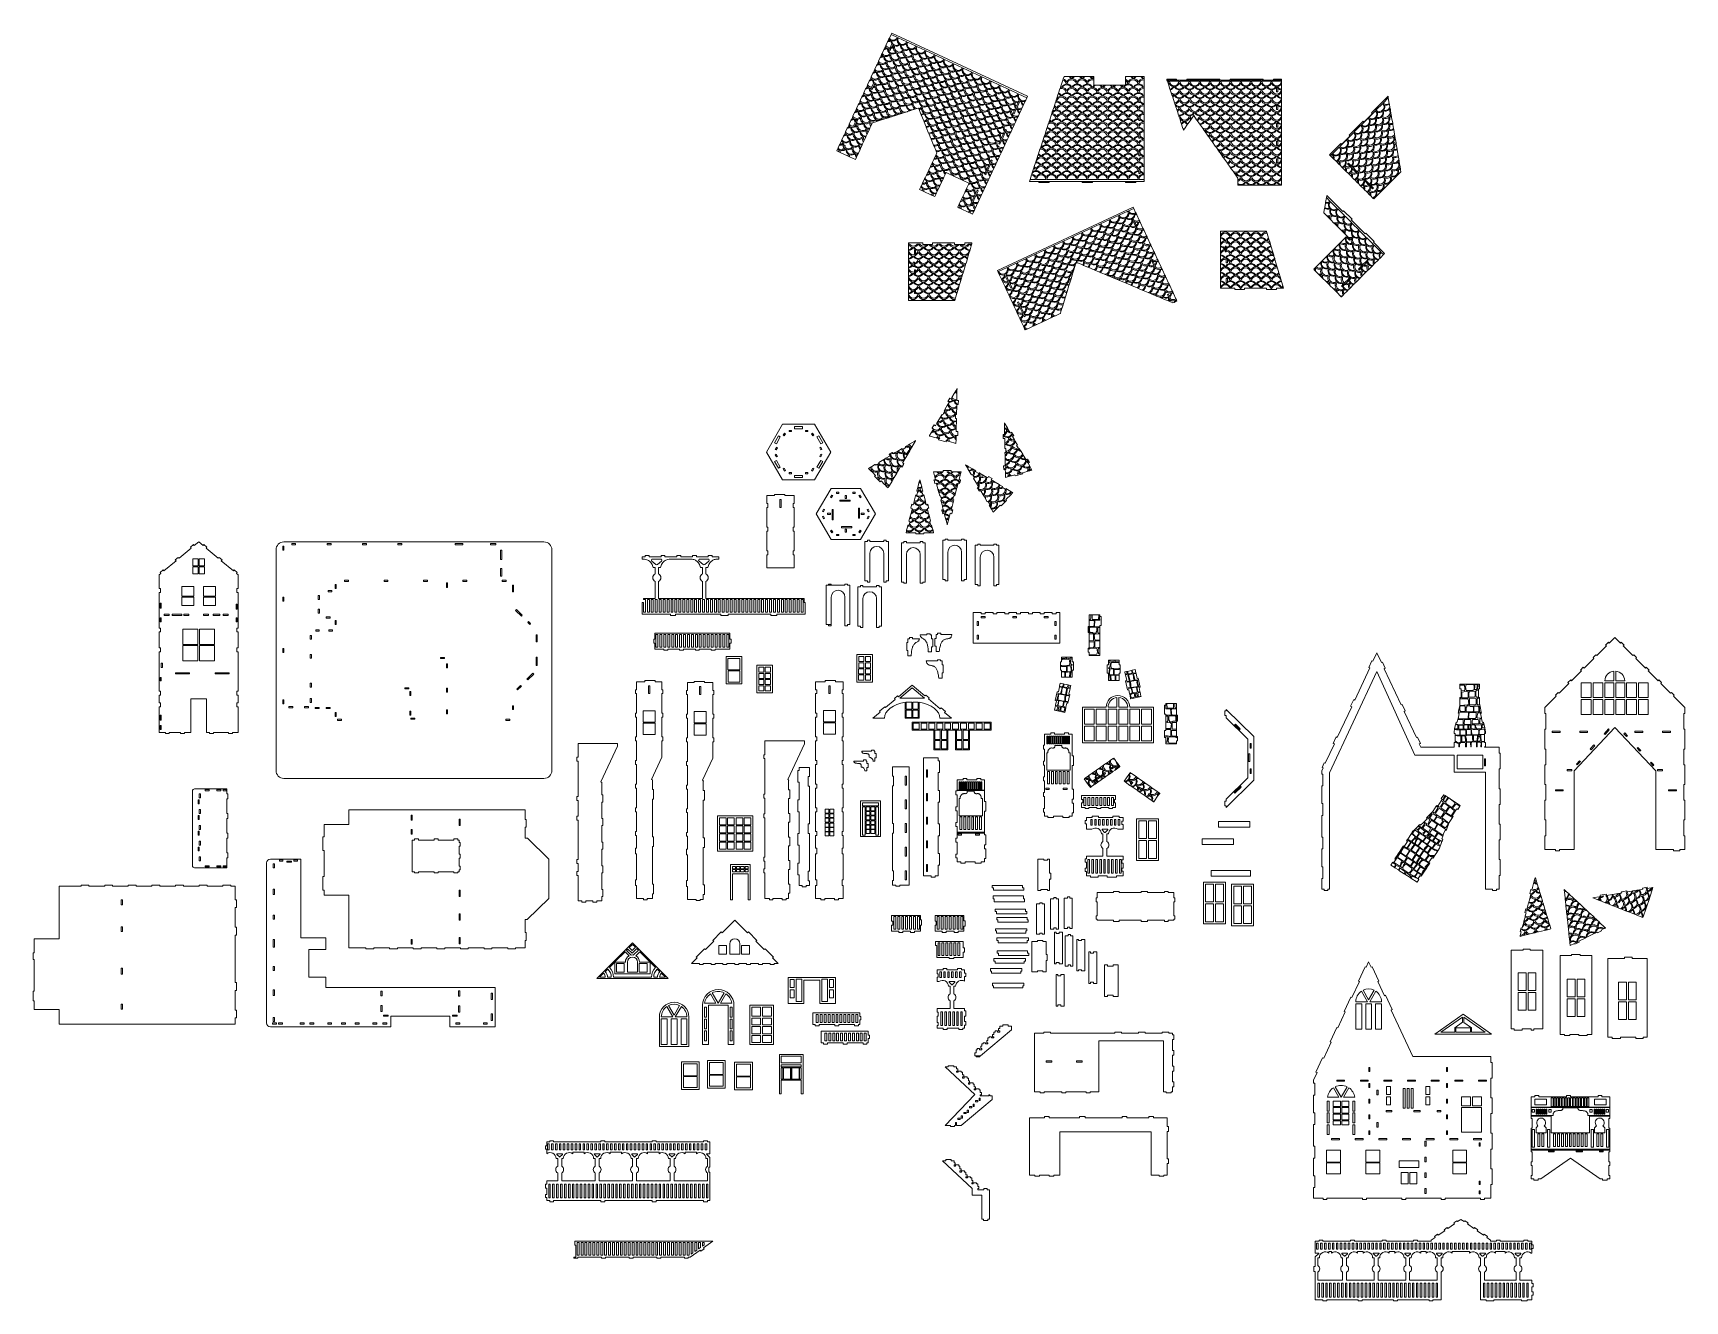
# Model space of a CAD drawing. Header units: millimetres. Extents: x -1884 to 2308, y -1461 to 1756.
import ezdxf

# ---------------------------------------------------------------- set-up
doc = ezdxf.new("R2010")
doc.units = ezdxf.units.MM

msp = doc.modelspace()

# ---------------------------------------------------------------- linework, layer by layer
at = {"color": 7, "linetype": 'Continuous', "lineweight": 15}
for p, q in [((279, 1721.4), (276.5, 1716.1)), ((279, 1721.4), (280.4, 1724.5)), ((284.8, 1733.9), (280.4, 1724.5)), ((284.8, 1733.9), (285.8, 1736.1)), ((288.3, 1741.3), (285.8, 1736.1)), ((288.3, 1741.3), (289.2, 1743.4)), ((293.6, 1752.7), (289.2, 1743.4)), ((291.1, 1718.9), (289.8, 1716.3)), ((291.1, 1718.9), (295.7, 1728.9)), ((294.7, 1719.7), (293.3, 1716.7)), ((293.6, 1752.7), (295.2, 1756.2)), ((309.9, 1745.1), (293.6, 1752.7)), ((294.7, 1719.7), (297.9, 1726.4)), ((295.2, 1756.2), (639.6, 1595.6)), ((296.1, 1729.8), (295.7, 1728.9)), ((296.1, 1729.8), (298.3, 1728.8)), ((298.8, 1728.4), (297.9, 1726.4)), ((298.9, 1728.6), (298.3, 1728.8)), ((298.8, 1728.4), (298.9, 1728.6)), ((333.5, 1734.1), (311.7, 1744.2)), ((357, 1723.1), (335.3, 1733.2)), ((380.6, 1712.1), (358.8, 1722.2)), ((260.4, 1681.5), (257.9, 1676.3)), ((260.4, 1681.5), (261.8, 1684.6)), ((266.2, 1694.1), (261.8, 1684.6)), ((266.2, 1694.1), (267.2, 1696.2)), ((269.7, 1701.4), (267.2, 1696.2)), ((269.7, 1701.4), (271.1, 1704.5)), ((275.5, 1714), (271.1, 1704.5)), ((275.5, 1714), (276.5, 1716.1)), ((288.2, 1712.8), (289.8, 1716.3)), ((290.9, 1711.5), (288.2, 1712.8)), ((290.9, 1711.5), (293.3, 1716.7)), ((404.2, 1701.1), (382.4, 1711.3)), ((427.7, 1690.1), (406, 1700.3)), ((451.3, 1679.1), (429.5, 1689.3)), ((474.9, 1668.1), (453.1, 1678.3)), ((238.3, 1634.2), (239.3, 1636.4)), ((241.8, 1641.6), (239.3, 1636.4)), ((241.8, 1641.6), (243.2, 1644.7)), ((247.6, 1654.2), (243.2, 1644.7)), ((247.6, 1654.2), (248.6, 1656.3)), ((251.1, 1661.6), (248.6, 1656.3)), ((251.1, 1661.6), (252.5, 1664.7)), ((256.9, 1674.1), (252.5, 1664.7)), ((256.9, 1674.1), (257.9, 1676.3)), ((498.4, 1657.2), (476.7, 1667.3)), ((522, 1646.2), (500.2, 1656.3)), ((545.5, 1635.2), (523.8, 1645.3)), ((729.4, 1637), (724.3, 1621.7)), ((729.4, 1637), (730.3, 1639.8)), ((731.8, 1644.3), (730.3, 1639.8)), ((731.8, 1644.3), (732.5, 1646.3)), ((732.5, 1646.3), (735.4, 1646.3)), ((743.4, 1646.3), (735.4, 1646.3)), ((743.4, 1646.3), (747.7, 1646.3)), ((757.1, 1646.3), (747.7, 1646.3)), ((757.1, 1646.3), (761.4, 1646.3)), ((769.4, 1646.3), (761.4, 1646.3)), ((769.4, 1646.3), (773.7, 1646.3)), ((783.1, 1646.3), (773.7, 1646.3)), ((783.1, 1646.3), (787.4, 1646.3)), ((795.4, 1646.3), (787.4, 1646.3)), ((795.4, 1646.3), (799.7, 1646.3)), ((807.7, 1646.3), (799.7, 1646.3)), ((807.7, 1646.3), (807.8, 1645.2)), ((807.8, 1645.2), (807.8, 1642.2)), ((807.8, 1642.2), (807.9, 1639.9)), ((807.9, 1639.9), (807.9, 1636.8)), ((807.9, 1636.8), (808.2, 1624.1)), ((888.2, 1646.3), (891.4, 1646.3)), ((888.2, 1646.3), (888.2, 1644.6)), ((888.2, 1644.6), (888.2, 1639.1)), ((888.2, 1639.1), (888.2, 1635.7)), ((888.2, 1635.7), (888.2, 1625)), ((899.4, 1646.3), (891.4, 1646.3)), ((899.4, 1646.3), (903.7, 1646.3)), ((913.1, 1646.3), (903.7, 1646.3)), ((913.1, 1646.3), (917.4, 1646.3)), ((925.4, 1646.3), (917.4, 1646.3)), ((925.4, 1646.3), (929.7, 1646.3)), ((935.4, 1646.3), (929.7, 1646.3)), ((935.4, 1642.2), (935.4, 1646.3)), ((935.4, 1642.2), (935.4, 1637.4)), ((935.4, 1620.2), (935.4, 1637.4)), ((1018, 1639.5), (993.7, 1639.5)), ((993.7, 1639.5), (993.7, 1637)), ((994.6, 1634.3), (993.7, 1637)), ((993.7, 1637), (1018, 1637)), ((1018, 1637), (1018, 1639.5)), ((1018, 1637), (1043.7, 1637)), ((1128, 1639.5), (1043.7, 1639.5)), ((1043.7, 1639.5), (1043.7, 1637)), ((1043.7, 1637), (1128, 1637)), ((1128, 1637), (1128, 1639.5)), ((1128, 1637), (1153.7, 1637)), ((1238, 1639.5), (1153.7, 1639.5)), ((1153.7, 1639.5), (1153.7, 1637)), ((1153.7, 1637), (1238, 1637)), ((1238, 1637), (1238, 1639.5)), ((1238, 1637), (1263.7, 1637)), ((1284.6, 1639.5), (1263.7, 1639.5)), ((1263.7, 1639.5), (1263.7, 1637)), ((1263.7, 1637), (1284.6, 1637)), ((1284.6, 1637), (1284.6, 1639.5)), ((1284.6, 1637), (1284.6, 1628.4)), ((219.7, 1594.4), (215.3, 1584.9)), ((219.7, 1594.4), (220.7, 1596.5)), ((223.2, 1601.7), (220.7, 1596.5)), ((223.2, 1601.7), (224.6, 1604.8)), ((229, 1614.3), (224.6, 1604.8)), ((229, 1614.3), (230, 1616.4)), ((232.5, 1621.7), (230, 1616.4)), ((232.5, 1621.7), (233.9, 1624.8)), ((238.3, 1634.2), (233.9, 1624.8)), ((242.3, 1614.3), (243.3, 1616.6)), ((245, 1613.1), (242.3, 1614.3)), ((244.6, 1619.3), (243.3, 1616.6)), ((244.6, 1619.3), (249.2, 1629.2)), ((245, 1613.1), (246.9, 1617)), ((248.2, 1620), (246.9, 1617)), ((248.2, 1620), (251.4, 1626.8)), ((250.1, 1631.1), (249.2, 1629.2)), ((250.1, 1631.1), (250.5, 1630.9)), ((252.8, 1629.8), (250.5, 1630.9)), ((252.3, 1628.7), (251.4, 1626.8)), ((252.8, 1629.8), (252.3, 1628.7)), ((569.1, 1624.2), (547.4, 1634.3)), ((592.7, 1613.2), (570.9, 1623.4)), ((616.2, 1602.2), (594.5, 1612.4)), ((638, 1592.1), (618.1, 1601.4)), ((639.6, 1595.6), (638, 1592.1)), ((717.9, 1602.1), (713.2, 1588)), ((717.9, 1602.1), (718.5, 1604)), ((722.1, 1614.8), (718.5, 1604)), ((722.1, 1614.8), (723.1, 1618)), ((723.6, 1619.4), (723.1, 1618)), ((723.6, 1619.4), (724.3, 1621.7)), ((808.2, 1624.1), (808.8, 1624.1)), ((808.8, 1624.1), (812.7, 1624.1)), ((812.7, 1624.1), (822, 1624.1)), ((822, 1624.1), (826, 1624.1)), ((826, 1624.1), (834.8, 1624.1)), ((834.8, 1624.1), (838.7, 1624.1)), ((838.7, 1624.1), (848, 1624.1)), ((848, 1624.1), (852, 1624.1)), ((852, 1624.1), (860.8, 1624.1)), ((860.8, 1624.1), (864.7, 1624.1)), ((864.7, 1624.1), (874, 1624.1)), ((874, 1624.1), (878, 1624.1)), ((878, 1624.1), (886.8, 1624.1)), ((886.8, 1624.1), (888.2, 1624.1)), ((888.2, 1625), (888.2, 1624.1)), ((935.4, 1620.2), (935.4, 1615.4)), ((935.4, 1598.2), (935.4, 1615.4)), ((935.4, 1598.2), (935.4, 1593.4)), ((935.4, 1576.2), (935.4, 1593.4)), ((998, 1634.3), (994.6, 1634.3)), ((994.6, 1634.3), (996.5, 1628.6)), ((997.3, 1626.2), (996.5, 1628.6)), ((997.3, 1626.2), (1001.3, 1614)), ((1024, 1634.3), (1000, 1634.3)), ((1001.9, 1612.1), (1001.3, 1614)), ((1001.9, 1612.1), (1004.5, 1604.2)), ((1006, 1599.7), (1004.5, 1604.2)), ((1006, 1599.7), (1007.5, 1595.3)), ((1008.2, 1593.2), (1007.5, 1595.3)), ((1008.2, 1593.2), (1012.7, 1579.3)), ((1050, 1634.3), (1026, 1634.3)), ((1076, 1634.3), (1052, 1634.3)), ((1102, 1634.3), (1078, 1634.3)), ((1128, 1634.3), (1104, 1634.3)), ((1154, 1634.3), (1130, 1634.3)), ((1180, 1634.3), (1156, 1634.3)), ((1206, 1634.3), (1182, 1634.3)), ((1232, 1634.3), (1208, 1634.3)), ((1258, 1634.3), (1234, 1634.3)), ((1284, 1634.3), (1260, 1634.3)), ((1274, 1617), (1271.6, 1617)), ((1271.6, 1617), (1271.6, 1607)), ((1271.6, 1607), (1274.6, 1607)), ((1274.6, 1617), (1274, 1617)), ((1274.6, 1616.3), (1274.6, 1617)), ((1274.6, 1607), (1274.6, 1616.3)), ((1284.6, 1613.8), (1284.6, 1628.4)), ((1284.6, 1613.8), (1284.6, 1606.4)), ((1284.6, 1591.8), (1284.6, 1606.4)), ((1512.4, 1553.6), (1554.6, 1595.8)), ((1554.6, 1595.8), (1555.3, 1591.5)), ((201.1, 1554.5), (196.7, 1545)), ((201.1, 1554.5), (202.1, 1556.6)), ((204.6, 1561.9), (202.1, 1556.6)), ((204.6, 1561.9), (206, 1565)), ((210.4, 1574.4), (206, 1565)), ((210.4, 1574.4), (211.4, 1576.6)), ((213.9, 1581.8), (211.4, 1576.6)), ((213.9, 1581.8), (215.3, 1584.9)), ((307.7, 1548), (316.7, 1550.9)), ((319.1, 1551.9), (314.9, 1550.5)), ((317.5, 1551.2), (322.4, 1552.7)), ((330.1, 1555.4), (322.4, 1552.9)), ((331.1, 1555.5), (334.1, 1556.5)), ((340.8, 1558.8), (335, 1557)), ((340.8, 1558.6), (343.4, 1559.5)), ((359, 1564.7), (343.1, 1559.6)), ((359.3, 1564.6), (363.1, 1565.8)), ((363.1, 1565.8), (363.7, 1564.4)), ((364.8, 1562.1), (363.8, 1564.5)), ((364.6, 1562.1), (369.4, 1550.3)), ((606.6, 1560.3), (602.8, 1552.1)), ((605.5, 1550.9), (602.8, 1552.1)), ((610.5, 1561.6), (605.5, 1550.9)), ((607.7, 1562.6), (606.6, 1560.3)), ((609.6, 1566.7), (607.7, 1562.6)), ((611, 1569.7), (609.6, 1566.7)), ((613.2, 1567.5), (610.5, 1561.6)), ((615.9, 1580.2), (611, 1569.7)), ((619.8, 1581.5), (613.2, 1567.5)), ((617, 1582.5), (615.9, 1580.2)), ((616.7, 1546.5), (619.3, 1552)), ((618.9, 1586.7), (617, 1582.5)), ((619.7, 1588.4), (618.9, 1586.7)), ((620.1, 1553.9), (619.3, 1552)), ((620.3, 1588.1), (619.7, 1588.4)), ((622.1, 1586.5), (619.8, 1581.5)), ((620.1, 1553.9), (624.5, 1563.3)), ((622.4, 1587.1), (620.3, 1588.1)), ((622.4, 1587.1), (622.1, 1586.5)), ((626, 1566.5), (624.5, 1563.3)), ((626, 1566.5), (628.6, 1572)), ((629.4, 1573.8), (628.6, 1572)), ((629.4, 1573.8), (633.8, 1583.3)), ((635.2, 1586.1), (633.8, 1583.3)), ((635.2, 1586.1), (638, 1592.1)), ((700.5, 1549.4), (702.7, 1556)), ((707, 1569.2), (702.7, 1556)), ((707, 1569.2), (708, 1572.1)), ((710.8, 1580.7), (708, 1572.1)), ((710.8, 1580.7), (711.5, 1582.9)), ((711.8, 1583.6), (711.5, 1582.9)), ((711.8, 1583.6), (713.2, 1588)), ((925.2, 1589.6), (922.4, 1589.6)), ((922.4, 1589.6), (922.4, 1584.5)), ((922.4, 1584.5), (922.4, 1583)), ((922.4, 1583), (922.4, 1581)), ((922.4, 1581), (922.4, 1579.6)), ((922.4, 1579.6), (925.4, 1579.6)), ((925.4, 1589.6), (925.2, 1589.6)), ((925.4, 1582.4), (925.4, 1589.6)), ((925.4, 1580.3), (925.4, 1582.4)), ((925.4, 1579.6), (925.4, 1580.3)), ((935.4, 1576.2), (935.4, 1571.4)), ((935.4, 1554.2), (935.4, 1571.4)), ((935.4, 1554.2), (935.4, 1549.4)), ((1015.3, 1571.7), (1012.7, 1579.3)), ((1015.3, 1571.7), (1019.3, 1559.5)), ((1020.1, 1557), (1019.3, 1559.5)), ((1020.1, 1557), (1023.1, 1547.9)), ((1271.6, 1572), (1271.6, 1562)), ((1274.6, 1572), (1271.6, 1572)), ((1271.6, 1562), (1274.6, 1562)), ((1274.6, 1562), (1274.6, 1572)), ((1284.6, 1591.8), (1284.6, 1584.4)), ((1284.6, 1569.8), (1284.6, 1584.4)), ((1284.6, 1569.8), (1284.6, 1562.4)), ((1284.6, 1547.8), (1284.6, 1562.4)), ((1493.3, 1530.2), (1514.5, 1551.4)), ((1522.6, 1558.8), (1505.6, 1541.9)), ((1514.5, 1551.4), (1512.4, 1553.6)), ((1541, 1577.2), (1524, 1560.3)), ((1555.3, 1591.5), (1542.4, 1578.6)), ((1557.7, 1577.4), (1555.3, 1591.5)), ((1557.7, 1577.4), (1558.1, 1575.2)), ((1559.2, 1568.5), (1558.1, 1575.2)), ((1559.2, 1568.5), (1559.9, 1564.9)), ((1560.4, 1562), (1559.9, 1564.9)), ((1560.4, 1562), (1560.9, 1558.7)), ((1560.9, 1558.5), (1560.9, 1558.7)), ((1560.9, 1558.5), (1562, 1552.6)), ((1563.4, 1544.3), (1562, 1552.6)), ((182.5, 1514.6), (178.1, 1505.2)), ((182.5, 1514.6), (183.5, 1516.8)), ((186, 1522), (183.5, 1516.8)), ((186, 1522), (187.4, 1525.1)), ((191.8, 1534.5), (187.4, 1525.1)), ((191.8, 1534.5), (192.8, 1536.7)), ((195.3, 1541.9), (192.8, 1536.7)), ((195.3, 1541.9), (196.7, 1545)), ((198.3, 1520), (202.7, 1529.5)), ((199, 1519.6), (198.3, 1520)), ((201, 1518.7), (199, 1519.6)), ((201.8, 1520.3), (201, 1518.7)), ((201.8, 1520.3), (204.9, 1527.1)), ((203.7, 1531.7), (202.7, 1529.5)), ((205.9, 1536.3), (203.7, 1531.7)), ((205.8, 1529), (204.9, 1527.1)), ((208.6, 1535), (205.8, 1529)), ((208.6, 1535), (205.9, 1536.3)), ((234.6, 1503.1), (239, 1512.6)), ((240, 1514.7), (239, 1512.6)), ((240, 1514.7), (242.4, 1519.9)), ((243.9, 1523.1), (242.4, 1519.9)), ((243.9, 1523.1), (246.3, 1528.3)), ((246.3, 1528.3), (257.1, 1531.8)), ((259, 1532.6), (257.1, 1532)), ((259, 1532.4), (272.1, 1536.6)), ((274.9, 1537.7), (272.1, 1536.8)), ((274.9, 1537.5), (289.7, 1542.2)), ((291.6, 1543), (289.7, 1542.4)), ((291.6, 1542.9), (294.4, 1543.8)), ((304.6, 1547.2), (294, 1543.8)), ((304.3, 1546.9), (304.9, 1547.1)), ((307.7, 1548.2), (305, 1547.3)), ((370.4, 1548.4), (369.6, 1550.3)), ((370.2, 1548.4), (376.3, 1533.4)), ((377.5, 1530.9), (376.5, 1533.4)), ((377.4, 1530.9), (382, 1519.5)), ((383, 1517.4), (382.2, 1519.5)), ((382.8, 1517.4), (388.9, 1502.5)), ((583.1, 1509.9), (581.7, 1506.9)), ((583.8, 1511.3), (583.1, 1509.9)), ((586.5, 1510.1), (583.8, 1511.3)), ((586.5, 1510.1), (585.3, 1507.7)), ((598.1, 1506.7), (600.7, 1512.1)), ((601.5, 1514), (600.7, 1512.1)), ((601.5, 1514), (605.9, 1523.4)), ((607.4, 1526.6), (605.9, 1523.4)), ((607.4, 1526.6), (610, 1532.1)), ((610.8, 1533.9), (610, 1532.1)), ((610.8, 1533.9), (615.2, 1543.4)), ((616.7, 1546.5), (615.2, 1543.4)), ((689.1, 1514.9), (685.3, 1503.2)), ((689.1, 1514.9), (689.8, 1516.8)), ((692.4, 1524.7), (689.8, 1516.8)), ((692.4, 1524.7), (693.7, 1528.6)), ((695.4, 1533.9), (693.7, 1528.6)), ((695.4, 1533.9), (696.1, 1536)), ((700.5, 1549.4), (696.1, 1536)), ((924.3, 1544.6), (922.4, 1544.6)), ((922.4, 1544.6), (922.4, 1540.5)), ((922.4, 1540.5), (922.4, 1539)), ((922.4, 1539), (922.4, 1537)), ((922.4, 1537), (922.4, 1534.6)), ((922.4, 1534.6), (925.4, 1534.6)), ((925.4, 1544.6), (924.3, 1544.6)), ((925.4, 1538.4), (925.4, 1544.6)), ((925.4, 1536.3), (925.4, 1538.4)), ((925.4, 1534.6), (925.4, 1536.3)), ((935.4, 1532.2), (935.4, 1549.4)), ((935.4, 1532.2), (935.4, 1527.4)), ((935.4, 1510.2), (935.4, 1527.4)), ((935.4, 1510.2), (935.4, 1505.4)), ((1023.8, 1545.8), (1023.1, 1547.9)), ((1023.8, 1545.8), (1024.1, 1544.8)), ((1026, 1539.2), (1024.1, 1544.8)), ((1026, 1539.2), (1030, 1526.9)), ((1030.7, 1525), (1030, 1526.9)), ((1030.7, 1525), (1034.3, 1514)), ((1035.4, 1510.6), (1034.3, 1514)), ((1035.4, 1510.6), (1035.6, 1510.1)), ((1038.1, 1513.3), (1035.6, 1509.9)), ((1035.6, 1509.9), (1035.6, 1510.1)), ((1046.1, 1524.6), (1038.1, 1513.3)), ((1047.3, 1526.3), (1046.1, 1524.6)), ((1054.3, 1536.3), (1047.3, 1526.3)), ((1056, 1538.7), (1054.3, 1536.3)), ((1061.6, 1546.6), (1056, 1538.7)), ((1068.9, 1536.2), (1061.6, 1546.6)), ((1070.5, 1534), (1068.9, 1536.2)), ((1076.3, 1525.8), (1070.5, 1534)), ((1078.7, 1522.3), (1076.3, 1525.8)), ((1083.7, 1515.3), (1078.7, 1522.3)), ((1087, 1510.7), (1083.7, 1515.3)), ((1087.5, 1510), (1087, 1510.7)), ((1088.7, 1508.2), (1087.5, 1510)), ((1271.6, 1527), (1271.6, 1517)), ((1274.6, 1527), (1271.6, 1527)), ((1271.6, 1517), (1274.6, 1517)), ((1274.6, 1517), (1274.6, 1527)), ((1284.6, 1547.8), (1284.6, 1540.4)), ((1284.6, 1525.8), (1284.6, 1540.4)), ((1284.6, 1525.8), (1284.6, 1518.4)), ((1284.6, 1503.8), (1284.6, 1518.4)), ((1455.8, 1497), (1491.2, 1532.4)), ((1485.8, 1522.1), (1468.8, 1505.1)), ((1504.2, 1540.5), (1487.2, 1523.5)), ((1491.2, 1532.4), (1493.3, 1530.2)), ((1563.4, 1544.3), (1563.7, 1542.3)), ((1566.4, 1527.1), (1563.7, 1542.3)), ((1566.4, 1527.1), (1566.9, 1524.1)), ((1568.7, 1513.6), (1566.9, 1524.1)), ((1568.7, 1513.6), (1569, 1511.3)), ((1571.1, 1499.4), (1569, 1511.3)), ((162.2, 1470.9), (159.4, 1464.9)), ((162.2, 1470.9), (163.4, 1473.6)), ((167.7, 1482.8), (163.4, 1473.6)), ((167.7, 1482.8), (168.8, 1485.2)), ((173.2, 1494.7), (168.8, 1485.2)), ((173.1, 1466.1), (174.7, 1469.4)), ((173.2, 1494.7), (174.2, 1496.8)), ((176.7, 1502), (174.2, 1496.8)), ((174.7, 1469.4), (175.4, 1470.8)), ((178.1, 1469.6), (175.4, 1470.8)), ((176.6, 1466.5), (178.1, 1469.6)), ((176.7, 1502), (178.1, 1505.2)), ((216, 1463.2), (220.4, 1472.7)), ((221.4, 1474.8), (220.4, 1472.7)), ((221.4, 1474.8), (223.8, 1480.1)), ((225.3, 1483.2), (223.8, 1480.1)), ((225.3, 1483.2), (229.7, 1492.6)), ((230.7, 1494.8), (229.7, 1492.6)), ((230.7, 1494.8), (233.1, 1500)), ((234.6, 1503.1), (233.1, 1500)), ((390.2, 1499.8), (389.1, 1502.5)), ((390, 1499.8), (394.5, 1488.9)), ((395.6, 1486.6), (394.7, 1488.9)), ((395.4, 1486.7), (401.4, 1472)), ((402.8, 1468.9), (401.6, 1471.9)), ((402.6, 1468.9), (406.8, 1458.7)), ((569.4, 1480.6), (566.8, 1475.1)), ((569.6, 1473.8), (566.8, 1475.1)), ((570.5, 1482.9), (569.4, 1480.6)), ((573.3, 1481.8), (569.6, 1473.8)), ((572.4, 1487), (570.5, 1482.9)), ((573.8, 1490), (572.4, 1487)), ((576.1, 1487.7), (573.3, 1481.8)), ((578.7, 1500.5), (573.8, 1490)), ((582.6, 1501.8), (576.1, 1487.7)), ((579.8, 1502.8), (578.7, 1500.5)), ((579.5, 1466.8), (582.1, 1472.3)), ((581.7, 1506.9), (579.8, 1502.8)), ((582.9, 1474.1), (582.1, 1472.3)), ((585.3, 1507.7), (582.6, 1501.8)), ((582.9, 1474.1), (587.3, 1483.6)), ((588.8, 1486.7), (587.3, 1483.6)), ((588.8, 1486.7), (591.4, 1492.2)), ((592.2, 1494.1), (591.4, 1492.2)), ((592.2, 1494.1), (596.6, 1503.5)), ((598.1, 1506.7), (596.6, 1503.5)), ((678.5, 1482.6), (673.2, 1466.6)), ((678.5, 1482.6), (679.4, 1485.4)), ((681.4, 1491.4), (679.4, 1485.4)), ((681.4, 1491.4), (682.2, 1494)), ((684.2, 1499.8), (682.2, 1494)), ((684.2, 1499.8), (685.3, 1503.2)), ((923.7, 1499.6), (922.4, 1499.6)), ((922.4, 1499.6), (922.4, 1496.5)), ((922.4, 1496.5), (922.4, 1495)), ((922.4, 1495), (922.4, 1493)), ((922.4, 1493), (922.4, 1489.6)), ((922.4, 1489.6), (925.4, 1489.6)), ((925.4, 1499.6), (923.7, 1499.6)), ((925.4, 1494.4), (925.4, 1499.6)), ((925.4, 1492.3), (925.4, 1494.4)), ((925.4, 1489.6), (925.4, 1492.3)), ((935.4, 1488.2), (935.4, 1505.4)), ((935.4, 1488.2), (935.4, 1483.4)), ((935.4, 1466.2), (935.4, 1483.4)), ((1098.5, 1494.4), (1088.7, 1508.2)), ((1099.9, 1492.5), (1098.5, 1494.4)), ((1107, 1482.4), (1099.9, 1492.5)), ((1108.1, 1480.8), (1107, 1482.4)), ((1116.2, 1469.3), (1108.1, 1480.8)), ((1118.2, 1466.6), (1116.2, 1469.3)), ((1271.6, 1482), (1271.6, 1472)), ((1274.6, 1482), (1271.6, 1482)), ((1271.6, 1472), (1274.6, 1472)), ((1274.6, 1472), (1274.6, 1482)), ((1284.6, 1503.8), (1284.6, 1496.4)), ((1284.6, 1481.8), (1284.6, 1496.4)), ((1284.6, 1481.8), (1284.6, 1474.4)), ((1284.6, 1459.8), (1284.6, 1474.4)), ((1406.2, 1447.4), (1434.6, 1475.8)), ((1449, 1485.3), (1432.1, 1468.3)), ((1434.6, 1475.8), (1436.7, 1473.7)), ((1436.7, 1473.7), (1457.9, 1494.9)), ((1467.4, 1503.7), (1450.5, 1486.7)), ((1457.9, 1494.9), (1455.8, 1497)), ((1571.1, 1499.4), (1572.1, 1493.4)), ((1574.9, 1477.2), (1572.1, 1493.4)), ((1574.9, 1477.2), (1575.4, 1474.2)), ((1577.6, 1461.7), (1575.4, 1474.2)), ((158.4, 1462.8), (155.7, 1457.1)), ((155.7, 1457.1), (159.2, 1455.5)), ((158.4, 1462.8), (159.4, 1464.9)), ((164.3, 1453.2), (159.2, 1455.5)), ((164.3, 1453.2), (182.7, 1444.6)), ((169.9, 1459.1), (170.1, 1459.6)), ((172.5, 1457.9), (169.9, 1459.1)), ((170.1, 1459.6), (173.1, 1466.1)), ((172.6, 1457.9), (172.5, 1457.9)), ((172.6, 1457.9), (172.7, 1458)), ((172.7, 1458), (173.8, 1460.4)), ((173.8, 1460.4), (175.3, 1463.6)), ((175.3, 1463.6), (176.6, 1466.5)), ((187.9, 1442.2), (182.7, 1444.6)), ((187.9, 1442.2), (202.9, 1435.2)), ((202.9, 1435.2), (205.5, 1440.8)), ((206.5, 1442.9), (205.5, 1440.8)), ((206.5, 1442.9), (209.3, 1448.9)), ((210.6, 1451.7), (209.3, 1448.9)), ((210.6, 1451.7), (214.8, 1460.8)), ((216, 1463.2), (214.8, 1460.8)), ((396.7, 1425), (398.4, 1428.5)), ((401.7, 1435.6), (398.4, 1428.5)), ((401.7, 1435.6), (402.6, 1437.6)), ((406, 1444.9), (402.6, 1437.6)), ((406, 1444.9), (407.7, 1448.4)), ((408.1, 1456.1), (407, 1458.6)), ((409.4, 1452.2), (407.7, 1448.4)), ((407.8, 1456.2), (409.4, 1452.2)), ((544.5, 1427.2), (542.6, 1423)), ((545.9, 1430.1), (544.5, 1427.2)), ((548.2, 1427.9), (545.4, 1422)), ((547.8, 1434.3), (545.9, 1430.1)), ((550.5, 1433), (547.8, 1434.3)), ((550.5, 1433), (548.2, 1427.9)), ((560.9, 1426.9), (559.5, 1423.7)), ((560.9, 1426.9), (563.5, 1432.4)), ((564.4, 1434.2), (563.5, 1432.4)), ((564.4, 1434.2), (568.8, 1443.7)), ((570.2, 1446.9), (568.8, 1443.7)), ((570.2, 1446.9), (572.8, 1452.3)), ((573.7, 1454.2), (572.8, 1452.3)), ((573.7, 1454.2), (578.1, 1463.6)), ((579.5, 1466.8), (578.1, 1463.6)), ((660.1, 1426.9), (657, 1417.4)), ((660.1, 1426.9), (663.5, 1437.2)), ((666.9, 1447.6), (663.5, 1437.2)), ((666.9, 1447.6), (667.6, 1449.6)), ((671.4, 1461.2), (667.6, 1449.6)), ((671.4, 1461.2), (673.2, 1466.6)), ((923.1, 1454.6), (922.4, 1454.6)), ((922.4, 1454.6), (922.4, 1452.5)), ((922.4, 1452.5), (922.4, 1451)), ((922.4, 1451), (922.4, 1449)), ((922.4, 1449), (922.4, 1444.6)), ((922.4, 1444.6), (925.4, 1444.6)), ((925.4, 1454.6), (923.1, 1454.6)), ((925.4, 1450.4), (925.4, 1454.6)), ((925.4, 1448.3), (925.4, 1450.4)), ((925.4, 1444.6), (925.4, 1448.3)), ((935.4, 1466.2), (935.4, 1461.4)), ((935.4, 1444.2), (935.4, 1461.4)), ((935.4, 1444.2), (935.4, 1439.4)), ((935.4, 1422.2), (935.4, 1439.4)), ((1120.6, 1463.2), (1118.2, 1466.6)), ((1123.7, 1458.8), (1120.6, 1463.2)), ((1127.1, 1453.9), (1123.7, 1458.8)), ((1128.4, 1452), (1127.1, 1453.9)), ((1136.6, 1440.5), (1128.4, 1452)), ((1137.8, 1438.9), (1136.6, 1440.5)), ((1146.8, 1426.1), (1137.8, 1438.9)), ((1148.3, 1423.9), (1146.8, 1426.1)), ((1271.6, 1437), (1271.6, 1427)), ((1274.6, 1437), (1271.6, 1437)), ((1271.6, 1427), (1274.6, 1427)), ((1274.6, 1427), (1274.6, 1437)), ((1284.6, 1459.8), (1284.6, 1452.4)), ((1284.6, 1437.8), (1284.6, 1452.4)), ((1284.6, 1437.8), (1284.6, 1430.4)), ((1284.6, 1415.8), (1284.6, 1430.4)), ((1406.2, 1447.4), (1408.6, 1444.9)), ((1412.3, 1448.5), (1408.6, 1444.9)), ((1415.5, 1438), (1408.6, 1444.9)), ((1430.7, 1466.9), (1413.7, 1450)), ((1415.5, 1438), (1417.2, 1436.3)), ((1422, 1431.6), (1417.2, 1436.3)), ((1422, 1431.6), (1423.6, 1429.9)), ((1430.6, 1422.9), (1423.6, 1429.9)), ((1453.9, 1426.4), (1451.8, 1424.3)), ((1460.9, 1419.4), (1453.9, 1426.4)), ((1577.6, 1461.7), (1577.9, 1459.7)), ((1580.3, 1445.6), (1577.9, 1459.7)), ((1580.3, 1445.6), (1580.9, 1442.4)), ((1582, 1436), (1580.9, 1442.4)), ((1582, 1436), (1582.6, 1432.2)), ((1583.2, 1428.9), (1582.6, 1432.2)), ((1583.2, 1428.9), (1583.7, 1425.7)), ((1583.9, 1424.7), (1583.7, 1425.7)), ((378.7, 1386.2), (373.4, 1375)), ((378.7, 1386.2), (379.8, 1388.6)), ((383.1, 1395.8), (379.8, 1388.6)), ((383.1, 1395.8), (384, 1397.7)), ((387.4, 1405.1), (384, 1397.7)), ((387.4, 1405.1), (389.1, 1408.6)), ((392.4, 1415.7), (389.1, 1408.6)), ((392.4, 1415.7), (393.3, 1417.7)), ((396.7, 1425), (393.3, 1417.7)), ((426.3, 1387.4), (422.6, 1379.5)), ((427.7, 1390.3), (426.3, 1387.4)), ((431, 1397.5), (427.7, 1390.3)), ((431.9, 1399.4), (431, 1397.5)), ((433.3, 1402.4), (431.9, 1399.4)), ((445.5, 1396.7), (433.3, 1402.4)), ((447.7, 1395.7), (445.5, 1396.7)), ((450.3, 1394.5), (447.7, 1395.7)), ((452.6, 1393.4), (450.3, 1394.5)), ((469, 1385.7), (452.6, 1393.4)), ((471.3, 1384.7), (469, 1385.7)), ((473.9, 1383.5), (471.3, 1384.7)), ((476.2, 1382.4), (473.9, 1383.5)), ((532.2, 1400.8), (530.9, 1398)), ((533.6, 1396.8), (530.9, 1398)), ((533.3, 1403.1), (532.2, 1400.8)), ((535.2, 1407.2), (533.3, 1403.1)), ((536.1, 1402.1), (533.6, 1396.8)), ((536.6, 1410.2), (535.2, 1407.2)), ((538.9, 1408), (536.1, 1402.1)), ((536.5, 1374.4), (540.9, 1383.9)), ((541.5, 1420.7), (536.6, 1410.2)), ((545.4, 1422), (538.9, 1408)), ((542.3, 1387), (540.9, 1383.9)), ((542.6, 1423), (541.5, 1420.7)), ((542.3, 1387), (544.9, 1392.5)), ((545.8, 1394.4), (544.9, 1392.5)), ((545.8, 1394.4), (550.2, 1403.8)), ((551.6, 1407), (550.2, 1403.8)), ((551.6, 1407), (554.2, 1412.4)), ((555.1, 1414.3), (554.2, 1412.4)), ((555.1, 1414.3), (559.5, 1423.7)), ((644.5, 1379.6), (646.1, 1384.5)), ((650, 1396.3), (646.1, 1384.5)), ((646.1, 1384.5), (660.4, 1384.5)), ((650, 1396.3), (650.6, 1398.2)), ((650.8, 1398.6), (650.6, 1398.2)), ((650.8, 1398.6), (652.5, 1403.8)), ((656, 1414.4), (652.5, 1403.8)), ((656, 1414.4), (657, 1417.4)), ((662.4, 1384.5), (686.4, 1384.5)), ((688.4, 1384.5), (712.4, 1384.5)), ((714.4, 1384.5), (738.4, 1384.5)), ((740.4, 1384.5), (764.4, 1384.5)), ((766.4, 1384.5), (790.4, 1384.5)), ((792.4, 1384.5), (816.4, 1384.5)), ((818.4, 1384.5), (842.4, 1384.5)), ((844.4, 1384.5), (868.4, 1384.5)), ((870.4, 1384.5), (894.4, 1384.5)), ((896.4, 1384.5), (920.4, 1384.5)), ((922.7, 1409.6), (922.4, 1409.6)), ((922.4, 1409.6), (922.4, 1408.5)), ((922.4, 1408.5), (922.4, 1407)), ((922.4, 1407), (922.4, 1405)), ((922.4, 1405), (922.4, 1399.6)), ((922.4, 1399.6), (925.4, 1399.6)), ((922.4, 1384.5), (935.4, 1384.5)), ((925.4, 1409.6), (922.7, 1409.6)), ((925.4, 1406.4), (925.4, 1409.6)), ((925.4, 1404.3), (925.4, 1406.4)), ((925.4, 1399.6), (925.4, 1404.3)), ((935.4, 1422.2), (935.4, 1417.4)), ((935.4, 1400.2), (935.4, 1417.4)), ((935.4, 1400.2), (935.4, 1396.3)), ((935.4, 1384.5), (935.4, 1396.3)), ((935.4, 1384.5), (935.4, 1379.6)), ((1154.1, 1415.8), (1148.3, 1423.9)), ((1156.9, 1411.8), (1154.1, 1415.8)), ((1161.3, 1405.6), (1156.9, 1411.8)), ((1164.7, 1400.8), (1161.3, 1405.6)), ((1165.4, 1399.8), (1164.7, 1400.8)), ((1166.6, 1398), (1165.4, 1399.8)), ((1173.7, 1388), (1166.6, 1398)), ((1173.7, 1382.6), (1173.7, 1388)), ((1284.6, 1415.8), (1284.6, 1408.4)), ((1284.6, 1393.8), (1284.6, 1408.4)), ((1284.6, 1393.8), (1284.6, 1386.4)), ((1284.6, 1371.8), (1284.6, 1386.4)), ((1430.6, 1422.9), (1432.8, 1420.7)), ((1437.5, 1416), (1432.8, 1420.7)), ((1437.5, 1416), (1439.1, 1414.4)), ((1446.2, 1407.3), (1439.1, 1414.4)), ((1446.2, 1407.3), (1448.3, 1405.2)), ((1453.1, 1400.4), (1448.3, 1405.2)), ((1451.8, 1424.3), (1458.4, 1417.7)), ((1453.1, 1400.4), (1454.7, 1398.8)), ((1461.8, 1391.8), (1454.7, 1398.8)), ((1458.4, 1417.7), (1460.6, 1415.5)), ((1460.6, 1415.5), (1462, 1414.2)), ((1463.2, 1417.2), (1460.9, 1419.4)), ((1461.8, 1391.8), (1463.9, 1389.6)), ((1462, 1414.2), (1464.1, 1412)), ((1475.1, 1405.2), (1463.2, 1417.2)), ((1468.6, 1384.9), (1463.9, 1389.6)), ((1464.1, 1412), (1473, 1403.1)), ((1468.6, 1384.9), (1470.2, 1383.3)), ((1477.3, 1376.2), (1470.2, 1383.3)), ((1473, 1403.1), (1475.1, 1405.2)), ((1496.4, 1384), (1495.1, 1382.8)), ((1507.6, 1372.8), (1496.4, 1384)), ((1560.5, 1377.5), (1577.2, 1394.2)), ((1578.9, 1395.9), (1577.2, 1394.2)), ((1578.9, 1395.9), (1587.4, 1404.4)), ((1583.9, 1424.7), (1584.6, 1420.6)), ((1586.2, 1411.4), (1584.6, 1420.6)), ((1586.2, 1411.4), (1586.5, 1409.4)), ((1587.4, 1404.4), (1586.5, 1409.4)), ((369.4, 1366.3), (366, 1359.1)), ((366, 1359.1), (371.2, 1356.7)), ((369.4, 1366.3), (370.5, 1368.7)), ((372.2, 1372.3), (370.5, 1368.7)), ((376.7, 1354.1), (371.2, 1356.7)), ((372.2, 1372.3), (373.4, 1375)), ((376.7, 1354.1), (394.7, 1345.7)), ((400.3, 1343.1), (394.7, 1345.7)), ((400.3, 1343.1), (404.7, 1341.1)), ((408, 1348.2), (404.7, 1341.1)), ((409.1, 1350.6), (408, 1348.2)), ((410.9, 1354.3), (409.1, 1350.6)), ((412.2, 1357.2), (410.9, 1354.3)), ((417.3, 1368.2), (412.2, 1357.2)), ((418.4, 1370.4), (417.3, 1368.2)), ((421.7, 1377.5), (418.4, 1370.4)), ((422.6, 1379.5), (421.7, 1377.5)), ((474.7, 1339.8), (475.6, 1341.7)), ((475.6, 1341.7), (480.4, 1351.9)), ((491.3, 1375.4), (476.2, 1382.4)), ((480.4, 1351.9), (481.4, 1354.2)), ((481.4, 1354.2), (483.5, 1358.6)), ((483.5, 1358.6), (484.9, 1361.7)), ((484.9, 1361.7), (489.7, 1371.8)), ((489.7, 1371.8), (490.7, 1374.1)), ((490.7, 1374.1), (491.3, 1375.4)), ((508.2, 1342.3), (501.7, 1328.2)), ((505.4, 1343.3), (504.3, 1341)), ((507.3, 1347.4), (505.4, 1343.3)), ((508.7, 1350.4), (507.3, 1347.4)), ((511, 1348.2), (508.2, 1342.3)), ((511.9, 1357.3), (508.7, 1350.4)), ((514.6, 1356), (511, 1348.2)), ((514.6, 1356), (511.9, 1357.3)), ((517.9, 1334.6), (522.3, 1344)), ((523.7, 1347.2), (522.3, 1344)), ((523.7, 1347.2), (526.3, 1352.6)), ((527.2, 1354.5), (526.3, 1352.6)), ((527.2, 1354.5), (531.6, 1363.9)), ((533, 1367.1), (531.6, 1363.9)), ((533, 1367.1), (535.6, 1372.6)), ((536.5, 1374.4), (535.6, 1372.6)), ((668.8, 1379.6), (644.5, 1379.6)), ((694.4, 1379.6), (668.8, 1379.6)), ((668.8, 1379.6), (668.8, 1376.6)), ((668.8, 1376.6), (694.4, 1376.6)), ((778.8, 1379.6), (694.4, 1379.6)), ((694.4, 1376.6), (694.4, 1379.6)), ((804.4, 1379.6), (778.8, 1379.6)), ((778.8, 1379.6), (778.8, 1376.6)), ((778.8, 1376.6), (804.4, 1376.6)), ((888.8, 1379.6), (804.4, 1379.6)), ((804.4, 1376.6), (804.4, 1379.6)), ((914.4, 1379.6), (888.8, 1379.6)), ((888.8, 1379.6), (888.8, 1376.6)), ((888.8, 1376.6), (914.4, 1376.6)), ((935.4, 1379.6), (914.4, 1379.6)), ((914.4, 1376.6), (914.4, 1379.6)), ((1173.7, 1382.6), (1173.7, 1379.6)), ((1173.7, 1374.2), (1173.7, 1379.6)), ((1173.7, 1374.2), (1173.7, 1371.8)), ((1173.7, 1370.3), (1173.7, 1371.8)), ((1173.7, 1370.3), (1177.2, 1370.3)), ((1184.7, 1370.3), (1177.2, 1370.3)), ((1184.7, 1370.3), (1203.2, 1370.3)), ((1210.7, 1370.3), (1203.2, 1370.3)), ((1210.7, 1370.3), (1229.2, 1370.3)), ((1236.7, 1370.3), (1229.2, 1370.3)), ((1236.7, 1370.3), (1255.2, 1370.3)), ((1262.7, 1370.3), (1255.2, 1370.3)), ((1262.7, 1370.3), (1281.2, 1370.3)), ((1284.6, 1370.3), (1281.2, 1370.3)), ((1284.6, 1371.8), (1284.6, 1370.3)), ((1398.3, 1338.6), (1399.1, 1343.7)), ((1399.1, 1343.7), (1439.8, 1303)), ((1477.3, 1376.2), (1479.4, 1374.1)), ((1484.2, 1369.3), (1479.4, 1374.1)), ((1484.2, 1369.3), (1485.8, 1367.7)), ((1492.9, 1360.6), (1485.8, 1367.7)), ((1492.9, 1360.6), (1495, 1358.5)), ((1495.1, 1382.8), (1494.2, 1381.9)), ((1494.2, 1381.9), (1495.3, 1380.9)), ((1499.7, 1353.8), (1495, 1358.5)), ((1495.3, 1380.9), (1505.1, 1371)), ((1499.7, 1353.8), (1501.3, 1352.2)), ((1508.4, 1345.1), (1501.3, 1352.2)), ((1505.1, 1371), (1507.3, 1368.8)), ((1507.3, 1368.8), (1508.6, 1367.5)), ((1509.8, 1370.5), (1507.6, 1372.8)), ((1508.4, 1345.1), (1510.5, 1343)), ((1508.6, 1367.5), (1510.8, 1365.3)), ((1517.6, 1362.8), (1509.8, 1370.5)), ((1515.3, 1338.2), (1510.5, 1343)), ((1510.8, 1365.3), (1515.4, 1360.7)), ((1515.4, 1360.7), (1517.6, 1362.8)), ((1523.8, 1340.7), (1540.5, 1357.4)), ((1542.1, 1359.1), (1540.5, 1357.4)), ((1542.1, 1359.1), (1558.9, 1375.8)), ((1560.5, 1377.5), (1558.9, 1375.8)), ((462.7, 1314), (465.4, 1319.9)), ((462.7, 1314), (465.7, 1312.6)), ((465.4, 1319.9), (466.4, 1322)), ((471.2, 1310), (465.7, 1312.6)), ((466.4, 1322), (469.3, 1328.2)), ((469.3, 1328.2), (470.6, 1331)), ((470.6, 1331), (474.7, 1339.8)), ((471.2, 1310), (489.2, 1301.6)), ((494.8, 1299), (489.2, 1301.6)), ((498.5, 1328.6), (495, 1321)), ((496.2, 1320.5), (495, 1321)), ((497.7, 1319.7), (496.2, 1320.5)), ((498.6, 1321.6), (497.7, 1319.7)), ((499.4, 1330.4), (498.5, 1328.6)), ((500.9, 1326.5), (498.6, 1321.6)), ((504.3, 1341), (499.4, 1330.4)), ((500.1, 1296.5), (503.8, 1304.5)), ((501.7, 1328.2), (500.9, 1326.5)), ((505.1, 1307.1), (503.8, 1304.5)), ((505.1, 1307.1), (506.2, 1309.5)), ((507.5, 1312.3), (506.2, 1309.5)), ((507.5, 1312.3), (513.1, 1324.4)), ((514.4, 1327.2), (513.1, 1324.4)), ((514.4, 1327.2), (517, 1332.7)), ((517.9, 1334.6), (517, 1332.7)), ((563.4, 1153.7), (907.8, 1314.3)), ((894.1, 1303.9), (872.4, 1293.8)), ((909.3, 1311), (895.9, 1304.8)), ((907.8, 1314.3), (909.3, 1311)), ((914.2, 1300.5), (909.3, 1311)), ((914.2, 1300.5), (915.1, 1298.7)), ((1393.6, 1311.6), (1391.8, 1301.1)), ((1391.8, 1301.1), (1391.8, 1299.7)), ((1391.8, 1299.7), (1398.1, 1293.4)), ((1393.6, 1311.6), (1394, 1313.8)), ((1395.8, 1324.4), (1394, 1313.8)), ((1395.8, 1324.4), (1396.2, 1326.4)), ((1398.3, 1338.6), (1396.2, 1326.4)), ((1407.3, 1329.5), (1398.3, 1338.6)), ((1425.7, 1311.2), (1408.8, 1328.1)), ((1444.1, 1292.8), (1427.1, 1309.7)), ((1439.8, 1303), (1441.9, 1305.1)), ((1463.2, 1283.9), (1441.9, 1305.1)), ((1515.3, 1338.2), (1516.9, 1336.6)), ((1518.3, 1335.2), (1516.9, 1336.6)), ((1518.3, 1335.2), (1522.1, 1339)), ((1523.8, 1340.7), (1522.1, 1339)), ((494.8, 1299), (500.1, 1296.5)), ((799.9, 1260), (778.1, 1249.8)), ((823.4, 1271), (801.7, 1260.8)), ((847, 1282), (825.2, 1271.8)), ((870.6, 1292.9), (848.8, 1282.8)), ((905.9, 1282.9), (906.8, 1283.3)), ((907.9, 1278.6), (905.9, 1282.9)), ((906.8, 1283.3), (908.6, 1284.1)), ((907.9, 1278.6), (913, 1267.6)), ((908.6, 1284.1), (910.3, 1280.4)), ((912.2, 1276.5), (910.3, 1280.4)), ((912.2, 1276.5), (915.7, 1268.9)), ((913, 1267.6), (915.7, 1268.9)), ((915.6, 1297.6), (915.1, 1298.7)), ((915.6, 1297.6), (917, 1294.6)), ((923.2, 1281.3), (917, 1294.6)), ((923.2, 1281.3), (924.4, 1278.7)), ((924.9, 1277.6), (924.4, 1278.7)), ((924.9, 1277.6), (926.3, 1274.7)), ((932.5, 1261.4), (926.3, 1274.7)), ((932.5, 1261.4), (933.7, 1258.8)), ((934.2, 1257.7), (933.7, 1258.8)), ((934.2, 1257.7), (935.6, 1254.7)), ((1401.4, 1290.2), (1398.1, 1293.4)), ((1401.4, 1290.2), (1406.1, 1285.4)), ((1410, 1281.6), (1406.1, 1285.4)), ((1410, 1281.6), (1416.5, 1275)), ((1419.8, 1271.8), (1416.5, 1275)), ((1419.8, 1271.8), (1424.5, 1267)), ((1428.3, 1263.2), (1424.5, 1267)), ((1428.3, 1263.2), (1434.9, 1256.6)), ((1462.5, 1274.4), (1445.5, 1291.4)), ((1463.2, 1283.9), (1461, 1281.8)), ((1461, 1281.8), (1496.4, 1246.4)), ((1480.9, 1256), (1463.9, 1273)), ((374.3, 1223.5), (337.7, 1223.5)), ((337.7, 1223.5), (337.7, 1220.5)), ((337.7, 1220.5), (337.7, 1219.6)), ((337.7, 1220.5), (340.6, 1220.5)), ((337.7, 1206.2), (337.7, 1219.6)), ((359.7, 1220.5), (362.2, 1220.5)), ((363.2, 1220.5), (366.6, 1220.5)), ((374.3, 1219.4), (374.3, 1223.5)), ((374.3, 1219.4), (384.8, 1219.4)), ((387.6, 1219.4), (384.8, 1219.4)), ((387.6, 1219.4), (389.9, 1219.4)), ((393.5, 1219.4), (389.9, 1219.4)), ((393.5, 1219.4), (399, 1219.4)), ((399, 1223.5), (399, 1219.4)), ((454.4, 1223.5), (399, 1223.5)), ((411.7, 1220.5), (414.2, 1220.5)), ((415.2, 1220.5), (418.6, 1220.5)), ((437.7, 1220.5), (440.2, 1220.5)), ((441.2, 1220.5), (444.6, 1220.5)), ((454.4, 1219.7), (454.4, 1223.5)), ((454.4, 1219.7), (463.1, 1219.7)), ((465.8, 1219.7), (463.1, 1219.7)), ((465.8, 1219.7), (467.7, 1219.7)), ((471.2, 1219.7), (467.7, 1219.7)), ((471.2, 1219.7), (480.4, 1219.7)), ((498.2, 1223.5), (480.4, 1223.5)), ((480.4, 1223.5), (480.4, 1219.7)), ((489.7, 1220.5), (492.2, 1220.5)), ((493.2, 1220.5), (496.6, 1220.5)), ((493.9, 1206.2), (496.8, 1216)), ((497.8, 1219.1), (496.8, 1216)), ((497.8, 1219.1), (498.2, 1220.5)), ((498.2, 1220.5), (498.2, 1223.5)), ((705.6, 1216), (683.9, 1205.9)), ((729.2, 1227), (707.4, 1216.9)), ((752.7, 1238), (731, 1227.9)), ((776.3, 1249), (754.5, 1238.9)), ((941.8, 1241.5), (935.6, 1254.7)), ((941.8, 1241.5), (943, 1238.8)), ((943.5, 1237.8), (943, 1238.8)), ((943.5, 1237.8), (944.9, 1234.8)), ((951.1, 1221.5), (944.9, 1234.8)), ((951.1, 1221.5), (952.3, 1218.9)), ((952.8, 1217.8), (952.3, 1218.9)), ((952.8, 1217.8), (954.2, 1214.9)), ((1137.7, 1253.5), (1129.2, 1253.5)), ((1129.2, 1243.2), (1129.2, 1253.5)), ((1129.2, 1243.2), (1129.2, 1235.6)), ((1129.2, 1221.2), (1129.2, 1235.6)), ((1129.2, 1221.2), (1129.2, 1213.6)), ((1137.7, 1253.5), (1140.3, 1253.5)), ((1143.2, 1253.5), (1140.3, 1253.5)), ((1143.2, 1253.5), (1145.7, 1253.5)), ((1144.4, 1233), (1144.2, 1233)), ((1144.2, 1233), (1144.2, 1232.8)), ((1144.2, 1232.8), (1144.2, 1229.4)), ((1144.2, 1229.4), (1144.2, 1228.7)), ((1144.2, 1228.7), (1144.2, 1225.7)), ((1144.2, 1225.7), (1144.2, 1223)), ((1144.2, 1223), (1147.2, 1223)), ((1147.2, 1233), (1144.4, 1233)), ((1163.7, 1253.5), (1145.7, 1253.5)), ((1147.2, 1232.9), (1147.2, 1233)), ((1147.2, 1227.8), (1147.2, 1232.9)), ((1147.2, 1224.5), (1147.2, 1227.8)), ((1147.2, 1223), (1147.2, 1224.5)), ((1163.7, 1253.5), (1166.3, 1253.5)), ((1169.2, 1253.5), (1166.3, 1253.5)), ((1169.2, 1253.5), (1171.7, 1253.5)), ((1189.7, 1253.5), (1171.7, 1253.5)), ((1189.7, 1253.5), (1192.3, 1253.5)), ((1195.2, 1253.5), (1192.3, 1253.5)), ((1195.2, 1253.5), (1197.7, 1253.5)), ((1215.7, 1253.5), (1197.7, 1253.5)), ((1215.7, 1253.5), (1218.3, 1253.5)), ((1221.2, 1253.5), (1218.3, 1253.5)), ((1221.2, 1253.5), (1223.7, 1253.5)), ((1241.7, 1253.5), (1223.7, 1253.5)), ((1241.7, 1253.5), (1244.3, 1253.5)), ((1246.1, 1253.5), (1244.3, 1253.5)), ((1246.4, 1252.3), (1246.1, 1253.5)), ((1246.4, 1252.3), (1247.8, 1247.8)), ((1251.4, 1235.5), (1247.8, 1247.8)), ((1251.4, 1235.5), (1252, 1233.5)), ((1254.3, 1226), (1252, 1233.5)), ((1254.3, 1226), (1258, 1213.5)), ((1430.9, 1221.6), (1418.7, 1209.4)), ((1430.9, 1221.6), (1434.2, 1224.9)), ((1446.4, 1237.1), (1434.2, 1224.9)), ((1438.2, 1253.4), (1434.9, 1256.6)), ((1438.2, 1253.4), (1442.9, 1248.6)), ((1446.7, 1244.8), (1442.9, 1248.6)), ((1446.4, 1237.1), (1448.2, 1238.9)), ((1446.7, 1244.8), (1453.3, 1238.3)), ((1448.2, 1238.9), (1450.5, 1236.6)), ((1456.6, 1230.4), (1450.5, 1236.6)), ((1456.5, 1235), (1453.3, 1238.3)), ((1456.5, 1235), (1458.9, 1232.6)), ((1458.9, 1232.6), (1456.6, 1230.4)), ((1499.3, 1237.6), (1482.3, 1254.6)), ((1496.4, 1246.4), (1498.5, 1248.5)), ((1519.7, 1227.3), (1498.5, 1248.5)), ((1517.7, 1219.2), (1500.7, 1236.2)), ((1519.7, 1227.3), (1517.6, 1225.2)), ((1517.6, 1225.2), (1546, 1196.7)), ((1536, 1200.9), (1519.1, 1217.8)), ((337.7, 1206.2), (337.7, 1197.6)), ((337.7, 1184.2), (337.7, 1197.6)), ((337.7, 1184.2), (337.7, 1175.6)), ((337.7, 1162.2), (337.7, 1175.6)), ((352.7, 1175), (349.7, 1175)), ((349.7, 1171.7), (349.7, 1175)), ((355.7, 1205.5), (352.7, 1205.5)), ((352.7, 1205.5), (352.7, 1195.5)), ((352.7, 1195.5), (355.7, 1195.5)), ((352.7, 1172), (352.7, 1175)), ((355.7, 1195.5), (355.7, 1205.5)), ((483.7, 1172.3), (487.1, 1183.4)), ((487.6, 1185.3), (487.1, 1183.4)), ((487.6, 1185.3), (491, 1196.5)), ((493.9, 1206.2), (491, 1196.5)), ((634.9, 1183.1), (613.2, 1172.9)), ((658.5, 1194.1), (636.7, 1183.9)), ((682, 1205), (660.3, 1194.9)), ((960.4, 1201.6), (954.2, 1214.9)), ((955.8, 1175.8), (958.4, 1176.9)), ((955.8, 1175.8), (960.2, 1166.4)), ((958.4, 1176.9), (958.6, 1177)), ((958.6, 1176.8), (958.6, 1177)), ((958.6, 1176.8), (962.7, 1168.2)), ((960.4, 1201.6), (961.6, 1199)), ((962.1, 1197.9), (961.6, 1199)), ((962.1, 1197.9), (963.5, 1194.9)), ((969.7, 1181.6), (963.5, 1194.9)), ((969.7, 1181.6), (970.9, 1179)), ((971.4, 1177.9), (970.9, 1179)), ((971.4, 1177.9), (972.8, 1175)), ((978.9, 1161.7), (972.8, 1175)), ((1129.2, 1199.2), (1129.2, 1213.6)), ((1129.2, 1199.2), (1129.2, 1191.6)), ((1129.2, 1177.2), (1129.2, 1191.6)), ((1129.2, 1177.2), (1129.2, 1169.6)), ((1144.2, 1215.5), (1141.2, 1215.5)), ((1141.2, 1207.9), (1141.2, 1215.5)), ((1141.2, 1207.9), (1141.2, 1204)), ((1141.2, 1200.8), (1141.2, 1204)), ((1141.2, 1200.8), (1144.2, 1200.8)), ((1144.2, 1210.8), (1144.2, 1215.5)), ((1144.2, 1210.8), (1144.2, 1207.4)), ((1144.2, 1206.7), (1144.2, 1207.4)), ((1144.2, 1206.7), (1144.2, 1203.7)), ((1144.2, 1200.8), (1144.2, 1203.7)), ((1144.2, 1183), (1144.2, 1181.7)), ((1147.2, 1183), (1144.2, 1183)), ((1144.2, 1181.7), (1144.2, 1173)), ((1147.2, 1180.5), (1147.2, 1183)), ((1147.2, 1173), (1147.2, 1180.5)), ((1261.4, 1202.4), (1258, 1213.5)), ((1261.4, 1202.4), (1262.2, 1199.8)), ((1264.4, 1192.4), (1262.2, 1199.8)), ((1264.4, 1192.4), (1265.2, 1189.7)), ((1266.9, 1184.1), (1265.2, 1189.7)), ((1266.9, 1184.1), (1267.7, 1181.4)), ((1272.7, 1164.7), (1267.7, 1181.4)), ((1384.2, 1174.9), (1372, 1162.7)), ((1384.2, 1174.9), (1387.5, 1178.3)), ((1399.7, 1190.5), (1387.5, 1178.3)), ((1399.7, 1190.5), (1403.1, 1193.8)), ((1415.3, 1206), (1403.1, 1193.8)), ((1415.3, 1206), (1418.7, 1209.4)), ((1491, 1168.5), (1500.4, 1178)), ((1501.6, 1174.9), (1493.9, 1167.2)), ((1501.2, 1177.1), (1500.4, 1178)), ((1502.5, 1175.8), (1501.2, 1177.1)), ((1502.5, 1175.8), (1501.6, 1174.9)), ((1529.5, 1180.2), (1520.4, 1171.1)), ((1529.5, 1180.2), (1531.4, 1182.1)), ((1533.7, 1184.4), (1531.4, 1182.1)), ((1533.7, 1184.4), (1535.2, 1185.9)), ((1543.1, 1193.8), (1535.2, 1185.9)), ((1543.1, 1193.8), (1537.5, 1199.4)), ((1543.1, 1193.8), (1546, 1196.7)), ((337.7, 1162.2), (337.7, 1153.6)), ((337.7, 1140.2), (337.7, 1153.6)), ((337.7, 1140.2), (337.7, 1131.6)), ((349.7, 1171.7), (349.7, 1169)), ((349.7, 1164), (349.7, 1169)), ((349.7, 1164), (352.7, 1164)), ((352.7, 1172), (352.7, 1169.1)), ((352.7, 1167.5), (352.7, 1169.1)), ((352.7, 1167.5), (352.7, 1164.4)), ((352.7, 1164), (352.7, 1164.4)), ((355.7, 1155.5), (352.7, 1155.5)), ((352.7, 1155.5), (352.7, 1150)), ((352.7, 1150), (352.7, 1147.1)), ((352.7, 1147.1), (352.7, 1145.5)), ((352.7, 1145.5), (352.7, 1145.5)), ((352.7, 1145.5), (352.8, 1145.5)), ((352.8, 1145.5), (355.7, 1145.5)), ((355.7, 1151.1), (355.7, 1155.5)), ((355.7, 1148.2), (355.7, 1151.1)), ((355.7, 1145.5), (355.7, 1148.2)), ((471.5, 1131.4), (474.2, 1140.3)), ((475.1, 1143.6), (474.2, 1140.3)), ((475.1, 1143.6), (476.2, 1147.3)), ((477.1, 1150.1), (476.2, 1147.3)), ((477.1, 1150.1), (481.7, 1165.5)), ((482.5, 1168), (481.7, 1165.5)), ((482.5, 1168), (482.8, 1169.1)), ((483.7, 1172.3), (482.8, 1169.1)), ((567.3, 1145.3), (563.4, 1153.7)), ((587.8, 1161.1), (566, 1150.9)), ((567.3, 1145.3), (573.6, 1131.8)), ((576.6, 1125.4), (573.6, 1131.8)), ((583.3, 1146.4), (580.6, 1145.2)), ((580.6, 1145.2), (580.8, 1144.8)), ((580.8, 1144.8), (582.6, 1140.9)), ((582.6, 1140.9), (589.7, 1125.7)), ((583.5, 1146.1), (583.3, 1146.4)), ((585.7, 1141.4), (583.5, 1146.1)), ((592.4, 1126.9), (585.7, 1141.4)), ((611.3, 1172.1), (589.6, 1161.9)), ((750.3, 1132.4), (749.4, 1129.6)), ((754.9, 1147.5), (750.3, 1132.4)), ((755.5, 1149.5), (754.9, 1147.5)), ((756.6, 1152.9), (755.5, 1149.5)), ((760.7, 1166.2), (756.6, 1152.9)), ((761.7, 1169.5), (760.7, 1166.2)), ((762.4, 1171.6), (761.7, 1169.5)), ((764.2, 1172.4), (762.4, 1171.6)), ((766.2, 1173.4), (764.2, 1172.4)), ((779.8, 1167.7), (766.2, 1173.4)), ((782.1, 1166.7), (779.8, 1167.7)), ((793.2, 1162), (782.1, 1166.7)), ((795.2, 1161.2), (793.2, 1162)), ((809.2, 1155.3), (795.2, 1161.2)), ((812.2, 1154), (809.2, 1155.3)), ((821, 1150.3), (812.2, 1154)), ((826.9, 1147.8), (821, 1150.3)), ((835.3, 1144.3), (826.9, 1147.8)), ((841.3, 1141.8), (835.3, 1144.3)), ((856.7, 1135.3), (841.3, 1141.8)), ((858.7, 1134.4), (856.7, 1135.3)), ((871.5, 1129.1), (858.7, 1134.4)), ((963.5, 1159.3), (960.2, 1166.4)), ((963.5, 1166.3), (962.7, 1168.2)), ((963.5, 1166.3), (966.1, 1160.8)), ((966.3, 1160.5), (963.5, 1159.3)), ((978.9, 1161.7), (980.2, 1159.1)), ((980.7, 1158), (980.2, 1159.1)), ((980.7, 1158), (982.1, 1155)), ((988.2, 1141.8), (982.1, 1155)), ((988.2, 1141.8), (989.5, 1139.1)), ((990, 1138.1), (989.5, 1139.1)), ((990, 1138.1), (991.4, 1135.1)), ((997.5, 1121.8), (991.4, 1135.1)), ((1129.2, 1155.2), (1129.2, 1169.6)), ((1129.2, 1155.2), (1129.2, 1147.6)), ((1129.2, 1133.2), (1129.2, 1147.6)), ((1129.2, 1133.2), (1129.2, 1125.6)), ((1141.2, 1161.5), (1141.2, 1160)), ((1141.2, 1161.5), (1144.2, 1161.5)), ((1144.2, 1173), (1147.2, 1173)), ((1144.2, 1161.5), (1144.2, 1159.7)), ((1147.2, 1133), (1144.2, 1133)), ((1144.2, 1133), (1144.2, 1123)), ((1147.2, 1125.4), (1147.2, 1133)), ((1272.7, 1164.7), (1274.2, 1159.7)), ((1277.8, 1147.7), (1274.2, 1159.7)), ((1277.8, 1147.7), (1278.4, 1145.7)), ((1280.8, 1137.6), (1278.4, 1145.7)), ((1280.8, 1137.6), (1284.4, 1125.6)), ((1368.6, 1159.3), (1366, 1156.8)), ((1366, 1156.8), (1368.3, 1154.5)), ((1370.9, 1151.9), (1368.3, 1154.5)), ((1368.6, 1159.3), (1372, 1162.7)), ((1370.9, 1151.9), (1378.2, 1144.6)), ((1380.8, 1142), (1378.2, 1144.6)), ((1380.8, 1142), (1386.7, 1136.1)), ((1389.3, 1133.5), (1386.7, 1136.1)), ((1389.3, 1133.5), (1396.6, 1126.2)), ((1444.3, 1121.9), (1454.5, 1132)), ((1454.5, 1132), (1456.7, 1134.3)), ((1460.1, 1133.4), (1456.6, 1130)), ((1456.7, 1134.3), (1457.8, 1135.4)), ((1457.8, 1135.4), (1458, 1135.5)), ((1458.6, 1134.9), (1458, 1135.5)), ((1460.1, 1133.4), (1458.6, 1134.9)), ((1482.8, 1133.5), (1473.7, 1124.4)), ((1479.2, 1156.8), (1485.6, 1163.2)), ((1481.3, 1154.6), (1479.2, 1156.8)), ((1486.1, 1159.4), (1481.3, 1154.6)), ((1482.8, 1133.5), (1484.7, 1135.5)), ((1487, 1137.7), (1484.7, 1135.5)), ((1485.6, 1163.2), (1487.8, 1165.4)), ((1487.7, 1161.1), (1486.1, 1159.4)), ((1487, 1137.7), (1489.2, 1139.9)), ((1491.8, 1165.1), (1487.7, 1161.1)), ((1487.8, 1165.4), (1488.9, 1166.5)), ((1488.9, 1166.5), (1491, 1168.5)), ((1498.3, 1149), (1489.2, 1139.9)), ((1493.9, 1167.2), (1491.8, 1165.1)), ((1498.3, 1149), (1500.3, 1151)), ((1502.6, 1153.3), (1500.3, 1151)), ((1502.6, 1153.3), (1504.8, 1155.5)), ((1513.9, 1164.6), (1504.8, 1155.5)), ((1513.9, 1164.6), (1515.9, 1166.6)), ((1518.1, 1168.8), (1515.9, 1166.6)), ((1518.1, 1168.8), (1520.4, 1171.1)), ((337.7, 1118.2), (337.7, 1131.6)), ((337.7, 1118.2), (337.7, 1109.6)), ((337.7, 1096.2), (337.7, 1109.6)), ((337.7, 1096.2), (337.7, 1087.6)), ((349.7, 1127.7), (349.7, 1125)), ((352.7, 1128), (352.7, 1125.1)), ((352.7, 1123.5), (352.7, 1120.4)), ((355.7, 1105.5), (352.7, 1105.5)), ((352.7, 1105.5), (352.7, 1103.1)), ((352.7, 1103.1), (352.7, 1101.5)), ((352.7, 1101.5), (352.7, 1098.4)), ((352.7, 1098.4), (352.7, 1095.5)), ((352.7, 1095.5), (355.7, 1095.5)), ((355.7, 1104.2), (355.7, 1105.5)), ((355.7, 1098.4), (355.7, 1104.2)), ((355.7, 1096.1), (355.7, 1098.4)), ((355.7, 1095.5), (355.7, 1096.1)), ((457.3, 1084.2), (460.7, 1095.5)), ((461.3, 1097.5), (460.7, 1095.5)), ((461.3, 1097.5), (464.4, 1107.7)), ((467.5, 1118.2), (464.4, 1107.7)), ((467.5, 1118.2), (470.5, 1128.3)), ((471.5, 1131.4), (470.5, 1128.3)), ((576.6, 1125.4), (582.9, 1111.9)), ((585.9, 1105.4), (582.9, 1111.9)), ((585.9, 1105.4), (592.2, 1091.9)), ((589.7, 1125.7), (591.9, 1120.9)), ((591.9, 1120.9), (597.5, 1108.9)), ((595.2, 1085.5), (592.2, 1091.9)), ((595, 1121.5), (592.4, 1126.9)), ((600.2, 1110.2), (595, 1121.5)), ((597.5, 1108.9), (600.2, 1110.2)), ((739.4, 1097.4), (736, 1086.4)), ((740.3, 1100.4), (739.4, 1097.4)), ((744.9, 1115.2), (740.3, 1100.4)), ((745.5, 1117.1), (744.9, 1115.2)), ((749.4, 1129.6), (745.5, 1117.1)), ((873.3, 1128.3), (871.5, 1129.1)), ((888.3, 1122), (873.3, 1128.3)), ((890.5, 1121.1), (888.3, 1122)), ((902.1, 1116.2), (890.5, 1121.1)), ((904, 1115.4), (902.1, 1116.2)), ((918.3, 1109.4), (904, 1115.4)), ((921, 1108.2), (918.3, 1109.4)), ((930.7, 1104.1), (921, 1108.2)), ((933.1, 1103.1), (930.7, 1104.1)), ((945.9, 1097.8), (933.1, 1103.1)), ((959.2, 1092.2), (945.9, 1097.8)), ((964.6, 1089.9), (959.2, 1092.2)), ((966.6, 1089.1), (964.6, 1089.9)), ((994.6, 1092.6), (997.3, 1093.9)), ((994.6, 1092.6), (997.4, 1086.7)), ((997.3, 1093.9), (999.8, 1088.5)), ((997.5, 1121.8), (998.8, 1119.2)), ((999.3, 1118.1), (998.8, 1119.2)), ((999.3, 1118.1), (1000.7, 1115.2)), ((1006.8, 1101.9), (1000.7, 1115.2)), ((1006.8, 1101.9), (1008.1, 1099.3)), ((1008.6, 1098.2), (1008.1, 1099.3)), ((1008.6, 1098.2), (1009.9, 1095.2)), ((1016.1, 1081.9), (1009.9, 1095.2)), ((1129.2, 1111.2), (1129.2, 1125.6)), ((1129.2, 1111.2), (1129.2, 1108.7)), ((1129.2, 1108.7), (1130.3, 1108.7)), ((1153.1, 1108.7), (1130.3, 1108.7)), ((1144.2, 1123), (1144.4, 1123)), ((1144.4, 1123), (1147.2, 1123)), ((1147.2, 1123), (1147.2, 1125.4)), ((1153.1, 1108.7), (1156.3, 1108.7)), ((1165.8, 1108.7), (1156.3, 1108.7)), ((1165.8, 1108.7), (1165.8, 1105)), ((1165.8, 1105), (1190.5, 1105)), ((1182.1, 1108), (1179.3, 1108)), ((1205.1, 1108.6), (1190.5, 1108.6)), ((1190.5, 1105), (1190.5, 1108.6)), ((1205.1, 1108.6), (1208.3, 1108.6)), ((1231.1, 1108.6), (1208.3, 1108.6)), ((1231.1, 1108.6), (1234.3, 1108.6)), ((1245.9, 1108.6), (1234.3, 1108.6)), ((1245.9, 1108.6), (1245.9, 1105)), ((1245.9, 1105), (1271.9, 1105)), ((1260.1, 1108), (1257.3, 1108)), ((1283.1, 1108.6), (1271.9, 1108.6)), ((1271.9, 1105), (1271.9, 1108.6)), ((1283.1, 1108.6), (1286.3, 1108.6)), ((1287.7, 1114.7), (1284.4, 1125.6)), ((1289.5, 1108.6), (1286.3, 1108.6)), ((1287.7, 1114.7), (1288.3, 1112.4)), ((1289.5, 1108.6), (1288.3, 1112.4)), ((1399.2, 1123.6), (1396.6, 1126.2)), ((1399.2, 1123.6), (1405, 1117.7)), ((1407.7, 1115.1), (1405, 1117.7)), ((1407.7, 1115.1), (1415, 1107.8)), ((1417.6, 1105.2), (1415, 1107.8)), ((1417.6, 1105.2), (1423.4, 1099.4)), ((1426.1, 1096.7), (1423.4, 1099.4)), ((1426.1, 1096.7), (1433.3, 1089.5)), ((1436.8, 1114.3), (1438.9, 1116.5)), ((1438.9, 1112.2), (1436.8, 1114.3)), ((1440.3, 1091), (1438.1, 1088.8)), ((1438.9, 1116.5), (1441.2, 1118.7)), ((1439.4, 1112.7), (1438.9, 1112.2)), ((1441.1, 1114.4), (1439.4, 1112.7)), ((1440.3, 1091), (1442.6, 1093.3)), ((1445.1, 1118.4), (1441.1, 1114.4)), ((1441.2, 1118.7), (1442.3, 1119.8)), ((1442.3, 1119.8), (1444.3, 1121.9)), ((1451.7, 1102.4), (1442.6, 1093.3)), ((1447.2, 1120.5), (1445.1, 1118.4)), ((1454.9, 1128.3), (1447.2, 1120.5)), ((1451.7, 1102.4), (1453.6, 1104.3)), ((1455.9, 1106.6), (1453.6, 1104.3)), ((1456.6, 1130), (1454.9, 1128.3)), ((1455.9, 1106.6), (1458.1, 1108.8)), ((1467.2, 1117.9), (1458.1, 1108.8)), ((1467.2, 1117.9), (1469.2, 1119.9)), ((1471.4, 1122.1), (1469.2, 1119.9)), ((1471.4, 1122.1), (1473.7, 1124.4)), ((337.7, 1077.3), (337.7, 1087.6)), ((337.7, 1077.3), (344.8, 1077.3)), ((347.5, 1077.3), (344.8, 1077.3)), ((347.5, 1077.3), (351.9, 1077.3)), ((354.7, 1077.3), (351.9, 1077.3)), ((354.7, 1077.3), (370.8, 1077.3)), ((373.5, 1077.3), (370.8, 1077.3)), ((373.5, 1077.3), (377.9, 1077.3)), ((380.7, 1077.3), (377.9, 1077.3)), ((380.7, 1077.3), (396.8, 1077.3)), ((399.5, 1077.3), (396.8, 1077.3)), ((399.5, 1077.3), (403.9, 1077.3)), ((406.7, 1077.3), (403.9, 1077.3)), ((406.7, 1077.3), (422.8, 1077.3)), ((425.5, 1077.3), (422.8, 1077.3)), ((425.5, 1077.3), (429.9, 1077.3)), ((432.7, 1077.3), (429.9, 1077.3)), ((432.7, 1077.3), (448.8, 1077.3)), ((451.5, 1077.3), (448.8, 1077.3)), ((451.5, 1077.3), (455.3, 1077.3)), ((455.3, 1077.3), (455.4, 1077.9)), ((456.2, 1080.4), (455.4, 1077.9)), ((456.2, 1080.4), (456.4, 1081.1)), ((457.3, 1084.2), (456.4, 1081.1)), ((595.2, 1085.5), (601.5, 1072)), ((604.5, 1065.6), (601.5, 1072)), ((604.5, 1065.6), (610.8, 1052)), ((613.8, 1045.6), (610.8, 1052)), ((617.1, 1073.9), (614.4, 1072.7)), ((614.4, 1072.7), (617.6, 1065.9)), ((620.3, 1067.1), (617.1, 1073.9)), ((617.6, 1065.9), (619.8, 1061.1)), ((619.8, 1061.1), (626.9, 1045.9)), ((622.9, 1061.7), (620.3, 1067.1)), ((629.6, 1047.2), (622.9, 1061.7)), ((724.6, 1049.4), (723.1, 1044.7)), ((726.2, 1054.8), (724.6, 1049.4)), ((726.4, 1055.4), (726.2, 1054.8)), ((727.5, 1058.9), (726.4, 1055.4)), ((729.9, 1066.7), (727.5, 1058.9)), ((731, 1070.1), (729.9, 1066.7)), ((735.3, 1084.2), (731, 1070.1)), ((736, 1086.4), (735.3, 1084.2)), ((967.2, 1088.8), (966.6, 1089.1)), ((974.8, 1085.6), (967.2, 1088.8)), ((979.7, 1083.5), (974.8, 1085.6)), ((981.6, 1082.8), (979.7, 1083.5)), ((996.7, 1076.4), (981.6, 1082.8)), ((998.9, 1075.5), (996.7, 1076.4)), ((1000.8, 1079.2), (997.4, 1086.7)), ((1008.9, 1071.3), (998.9, 1075.5)), ((1000.7, 1086.6), (999.8, 1088.5)), ((1000.7, 1086.6), (1003.3, 1081)), ((1000.8, 1079.2), (1002, 1076.7)), ((1002, 1076.7), (1003.8, 1077.6)), ((1004.7, 1078), (1003.3, 1081)), ((1004.7, 1078), (1003.8, 1077.6)), ((1008.9, 1071.3), (1012, 1072.7)), ((1014.5, 1073.8), (1012, 1072.7)), ((1014.5, 1073.8), (1018.4, 1075.7)), ((1016.1, 1081.9), (1017.4, 1079.3)), ((1017.9, 1078.3), (1017.4, 1079.3)), ((1017.9, 1078.3), (1018.9, 1075.9)), ((1018.9, 1075.9), (1018.4, 1075.7)), ((1436, 1086.8), (1433.3, 1089.5)), ((1436, 1086.8), (1436, 1086.7)), ((1436.1, 1086.8), (1436, 1086.7)), ((1436.1, 1086.8), (1438.1, 1088.8)), ((613.8, 1045.6), (620.1, 1032.1)), ((623.1, 1025.7), (620.1, 1032.1)), ((623.1, 1025.7), (629.4, 1012.2)), ((626.9, 1045.9), (629.1, 1041.2)), ((629.1, 1041.2), (631.3, 1036.4)), ((632.4, 1005.7), (629.4, 1012.2)), ((632.2, 1041.7), (629.6, 1047.2)), ((631.3, 1036.4), (634, 1037.7)), ((634, 1037.7), (632.2, 1041.7)), ((652.2, 1011.2), (640.2, 1005.7)), ((655.4, 1012.8), (652.2, 1011.2)), ((659.7, 1014.8), (655.4, 1012.8)), ((663.7, 1016.6), (659.7, 1014.8)), ((675.7, 1022.2), (663.7, 1016.6)), ((679, 1023.8), (675.7, 1022.2)), ((683.3, 1025.8), (679, 1023.8)), ((687.3, 1027.6), (683.3, 1025.8)), ((699.3, 1033.2), (687.3, 1027.6)), ((702.6, 1034.8), (699.3, 1033.2)), ((706.8, 1036.7), (702.6, 1034.8)), ((710.9, 1038.6), (706.8, 1036.7)), ((722.9, 1044.2), (710.9, 1038.6)), ((723.1, 1044.7), (723, 1044.3)), ((632.4, 1005.7), (633.8, 1002.7)), ((636.2, 1003.8), (633.8, 1002.7)), ((640.2, 1005.7), (636.2, 1003.8)), ((447.7, 831), (453.9, 841.6)), ((457.5, 847.9), (453.9, 841.6)), ((457.5, 847.9), (460.9, 853.8)), ((460.7, 839.6), (460.4, 827)), ((460.7, 839.6), (460.8, 844.6)), ((460.9, 853.8), (460.8, 847)), ((460.8, 845), (460.8, 847)), ((460.8, 845), (460.8, 844.6)), ((427.9, 797.2), (429.2, 799.3)), ((429.8, 796.1), (427.9, 797.2)), ((430.2, 801), (429.2, 799.3)), ((430.2, 801), (437, 812.7)), ((439.1, 816.4), (437, 812.7)), ((437.5, 821.6), (437.3, 821.2)), ((437.3, 821.2), (440.8, 819.2)), ((442.4, 829.9), (437.5, 821.6)), ((439.1, 816.4), (440.6, 818.9)), ((440.8, 819.2), (440.6, 818.9)), ((445.8, 827.9), (442.4, 829.9)), ((445.8, 827.9), (446.1, 828.3)), ((447.7, 831), (446.1, 828.3)), ((460.1, 806.4), (459.8, 792.7)), ((460.2, 813.4), (460.1, 809.4)), ((460.1, 806.4), (460.1, 809.4)), ((460.2, 813.8), (464.2, 813.7)), ((460.2, 813.4), (460.2, 813.8)), ((460.4, 824.3), (460.4, 827)), ((460.4, 824.3), (460.4, 823.8)), ((464.4, 823.7), (460.4, 823.8)), ((464.2, 814.1), (464.4, 823.7)), ((464.2, 813.7), (464.2, 814.1)), ((18.1, 763.4), (-22.7, 692.8)), ((99.6, 763.4), (18.1, 763.4)), ((48.8, 752.1), (48.8, 757.7)), ((48.8, 757.7), (68.8, 757.7)), ((68.8, 757.7), (68.8, 752.1)), ((140.4, 692.8), (99.6, 763.4)), ((402.6, 761.7), (398.2, 754.2)), ((406.1, 759.7), (402.6, 761.7)), ((406.1, 759.7), (410, 766.5)), ((412.2, 770.1), (410, 766.5)), ((412.2, 770.1), (418.9, 781.6)), ((419.9, 783.5), (418.9, 781.6)), ((419.9, 783.5), (422.9, 788.6)), ((422.9, 788.6), (425, 787.3)), ((425, 787.3), (426.8, 790.4)), ((430, 796), (426.8, 790.4)), ((429.8, 796.1), (430, 796)), ((457.2, 781.7), (457.1, 778.3)), ((457.1, 778.3), (459.5, 778.3)), ((457.2, 781.7), (457.3, 788.3)), ((457.3, 788.3), (458.2, 788.3)), ((459.7, 788.3), (458.2, 788.3)), ((459.4, 770.3), (459.1, 757.1)), ((459.1, 752.9), (459.1, 757.1)), ((459.5, 778.3), (459.4, 772.5)), ((459.4, 770.3), (459.4, 772.5)), ((459.8, 790.7), (459.7, 788.3)), ((459.8, 790.7), (459.8, 792.7)), ((581.1, 767.2), (581.2, 764.8)), ((581.7, 766.3), (581.1, 767.2)), ((581.4, 753.1), (581.2, 764.8)), ((581.7, 766.3), (588.6, 754.4)), ((-2.3, 716.6), (7.7, 733.9)), ((2.5, 713.8), (-2.3, 716.6)), ((12.5, 731.1), (2.5, 713.8)), ((7.7, 733.9), (12.5, 731.1)), ((20, 735.4), (23.1, 740.8)), ((22.6, 733.9), (20, 735.4)), ((25.7, 739.3), (22.6, 733.9)), ((23.1, 740.8), (25.7, 739.3)), ((35.1, 744.7), (35.1, 747.7)), ((35.1, 747.7), (41.3, 747.7)), ((41.3, 744.7), (35.1, 744.7)), ((41.3, 747.7), (41.3, 744.7)), ((68.8, 752.1), (48.8, 752.1)), ((76.3, 747.7), (82.6, 747.7)), ((76.3, 744.7), (76.3, 747.7)), ((82.6, 744.7), (76.3, 744.7)), ((82.6, 747.7), (82.6, 744.7)), ((92, 739.3), (94.6, 740.8)), ((95.1, 733.9), (92, 739.3)), ((94.6, 740.8), (97.7, 735.4)), ((97.7, 735.4), (95.1, 733.9)), ((105.2, 731.1), (110, 733.9)), ((115.2, 713.8), (105.2, 731.1)), ((110, 733.9), (120, 716.6)), ((120, 716.6), (115.2, 713.8)), ((340.3, 712.8), (337.7, 711.2)), ((340.3, 712.8), (353.7, 720.6)), ((355.4, 721.1), (346.3, 705.5)), ((355.9, 722), (353.7, 720.6)), ((355.4, 721.1), (355.9, 722)), ((391.4, 734.6), (390.9, 733.8)), ((390.9, 733.8), (392, 733.5)), ((391.4, 734.6), (395.4, 741.5)), ((407.9, 729), (392, 733.5)), ((396.9, 743.9), (395.4, 741.5)), ((396.9, 743.9), (399.6, 748.5)), ((398.2, 754.2), (397.6, 753.1)), ((397.6, 753.1), (401, 751.1)), ((401, 751.1), (399.6, 748.5)), ((407.9, 729), (410.8, 728.2)), ((413.4, 727.5), (410.8, 728.2)), ((413.4, 727.5), (415, 727)), ((415, 727), (414.2, 724.1)), ((414.2, 724.1), (433.5, 718.7)), ((417, 726.5), (415, 727)), ((434.3, 721.6), (433, 722)), ((433.5, 718.7), (434.3, 721.6)), ((434.3, 721.6), (435.8, 721.2)), ((438.4, 720.5), (435.8, 721.2)), ((438.4, 720.5), (442, 719.4)), ((458, 715), (442, 719.4)), ((458, 715), (458.3, 714.9)), ((458.5, 723.7), (458.3, 715.2)), ((458.3, 714.9), (458.3, 715.2)), ((458.5, 723.7), (458.6, 726.5)), ((458.7, 732), (458.6, 726.5)), ((458.7, 734.9), (458.7, 734.8)), ((458.7, 734.9), (459.9, 734.9)), ((458.7, 732), (458.7, 734.8)), ((459.1, 752.9), (458.9, 744.9)), ((462.9, 744.8), (458.9, 744.9)), ((459.9, 734.9), (462.7, 734.8)), ((462.7, 735.6), (462.9, 744.8)), ((462.7, 734.8), (462.7, 735.6)), ((581.7, 737.3), (577.7, 737.2)), ((577.7, 737.2), (577.7, 735)), ((577.7, 735), (577.9, 727.2)), ((577.9, 727.2), (581.9, 727.3)), ((581.4, 753.1), (581.4, 751.1)), ((581.6, 740.2), (581.4, 751.1)), ((581.6, 740.2), (581.7, 737.3)), ((582.1, 716.6), (581.9, 727.3)), ((582.1, 716.6), (582.2, 709.2)), ((589.6, 752.7), (588.6, 754.4)), ((589.6, 752.7), (593.5, 746.1)), ((595.9, 742), (593.5, 746.1)), ((595.9, 742), (596.3, 741.3)), ((597, 741.8), (596.3, 741.3)), ((599.7, 743.4), (597, 741.8)), ((600.7, 741.7), (599.7, 743.4)), ((602.1, 739.2), (600.7, 741.7)), ((600.7, 741.7), (600.7, 741.7)), ((601.3, 732.7), (604.8, 734.7)), ((601.3, 732.7), (606.6, 723.6)), ((604.8, 734.7), (602.1, 739.2)), ((608.6, 720.1), (606.6, 723.6)), ((608.6, 720.1), (614.2, 710.7)), ((-22.7, 692.8), (18.1, 622.2)), ((-2.3, 669), (2.5, 671.8)), ((-0.6, 699.7), (2.5, 705.1)), ((2, 698.2), (-0.6, 699.7)), ((-0.6, 685.9), (1.9, 687.3)), ((2.5, 680.5), (-0.6, 685.9)), ((1.9, 687.3), (5, 681.9)), ((5.1, 703.6), (2, 698.2)), ((2.5, 705.1), (5.1, 703.6)), ((5, 681.9), (2.5, 680.5)), ((2.5, 671.8), (12.5, 654.5)), ((99.6, 622.2), (140.4, 692.8)), ((105.2, 654.5), (115.2, 671.8)), ((112.6, 703.6), (115.2, 705.1)), ((115.7, 698.2), (112.6, 703.6)), ((112.6, 682), (115.7, 687.4)), ((115.2, 680.5), (112.6, 682)), ((115.2, 705.1), (118.3, 699.7)), ((118.3, 685.9), (115.2, 680.5)), ((115.2, 671.8), (120, 669)), ((118.3, 699.7), (115.7, 698.2)), ((115.7, 687.4), (118.3, 685.9)), ((262.1, 666.6), (275.3, 674.4)), ((277.7, 675.8), (275.3, 674.4)), ((277.7, 675.8), (277.9, 675.9)), ((280.6, 677.5), (277.9, 675.9)), ((280.6, 677.5), (290.9, 683.6)), ((290.6, 688.1), (288.8, 687)), ((288.8, 687), (290.9, 683.6)), ((292.7, 689.3), (290.6, 688.1)), ((294.8, 690.6), (292.7, 689.3)), ((297.4, 692.1), (294.8, 690.6)), ((299.2, 689.1), (297.4, 692.1)), ((299.5, 688.6), (299.2, 689.1)), ((299.5, 688.6), (300, 689)), ((304.1, 691.4), (300, 689)), ((304.1, 691.4), (309.2, 694.4)), ((311, 695.4), (309.2, 694.4)), ((311, 695.4), (321.4, 701.6)), ((321.4, 701.6), (321.5, 701.6)), ((322.7, 699.5), (321.5, 701.6)), ((324.3, 700.5), (322.7, 699.5)), ((324.3, 700.5), (331.3, 704.6)), ((324.4, 668.1), (329.6, 676.9)), ((335, 686.2), (329.6, 676.9)), ((331.5, 707.6), (330, 706.7)), ((330, 706.7), (330.6, 705.7)), ((331.3, 704.6), (330.6, 705.7)), ((331.5, 707.6), (337.7, 711.2)), ((338.8, 697.2), (333.9, 688.8)), ((334.3, 688.7), (334.1, 688.4)), ((334.1, 688.4), (335.7, 687.4)), ((335, 686.2), (335.7, 687.4)), ((340.8, 696), (335.7, 687.4)), ((340.8, 696), (338.8, 697.2)), ((340.8, 696.1), (342.2, 698.5)), ((340.8, 696.1), (340.8, 696)), ((344.9, 703.1), (342.2, 698.5)), ((344.9, 703.1), (346.3, 705.5)), ((582.4, 701.7), (582.2, 709.2)), ((584.8, 701.8), (582.4, 701.7)), ((582.6, 691.8), (585, 691.8)), ((582.7, 684.6), (582.6, 691.8)), ((582.7, 684.6), (582.7, 682.3)), ((582.8, 678.4), (582.7, 682.3)), ((582.8, 678.4), (582.9, 674.4)), ((583.1, 661.3), (582.9, 674.4)), ((584.9, 695.3), (584.8, 701.8)), ((584.9, 695.3), (585, 692.3)), ((585, 691.8), (585, 692.3)), ((614.2, 710.7), (612.1, 709.4)), ((612.1, 709.4), (615.7, 703.2)), ((617.1, 700.8), (615.7, 703.2)), ((619.2, 702), (619.2, 702)), ((619.2, 702), (622.1, 697.1)), ((623.5, 694.7), (622.1, 697.1)), ((623.5, 694.7), (627.7, 687.5)), ((629, 685.1), (627.7, 687.5)), ((629, 685.1), (634.6, 675.6)), ((636, 673.2), (634.6, 675.6)), ((637.2, 673.8), (636, 673.2)), ((639.5, 675.2), (637.2, 673.8)), ((643.9, 667.7), (639.5, 675.2)), ((7.7, 651.7), (-2.3, 669)), ((12.5, 654.5), (7.7, 651.7)), ((20, 650.2), (22.6, 651.7)), ((23.1, 644.7), (20, 650.2)), ((22.6, 651.7), (25.7, 646.2)), ((25.7, 646.2), (23.1, 644.7)), ((35.1, 640.8), (41.3, 640.8)), ((35.1, 637.8), (35.1, 640.8)), ((41.3, 637.8), (35.1, 637.8)), ((41.3, 640.8), (41.3, 637.8)), ((48.8, 633.5), (68.8, 633.5)), ((48.8, 627.9), (48.8, 633.5)), ((68.8, 633.5), (68.8, 627.9)), ((76.3, 640.8), (82.6, 640.8)), ((76.3, 637.8), (76.3, 640.8)), ((82.6, 637.8), (76.3, 637.8)), ((82.6, 640.8), (82.6, 637.8)), ((92, 646.2), (95.1, 651.7)), ((94.6, 644.7), (92, 646.2)), ((97.7, 650.2), (94.6, 644.7)), ((95.1, 651.7), (97.7, 650.2)), ((110, 651.7), (105.2, 654.5)), ((120, 669), (110, 651.7)), ((236.2, 651.3), (241, 654.2)), ((240.4, 647.2), (236.2, 651.3)), ((240.4, 647.2), (242.2, 645.4)), ((243.9, 655.8), (241, 654.2)), ((244.3, 643.3), (242.2, 645.4)), ((243.9, 655.8), (252.6, 661)), ((244.3, 643.3), (246.1, 641.6)), ((254, 633.7), (246.1, 641.6)), ((254, 633.7), (251.9, 631.6)), ((251.9, 631.6), (266, 617.5)), ((253.5, 661.5), (252.6, 661)), ((253.9, 660.8), (253.5, 661.5)), ((253.9, 660.8), (254.7, 659.4)), ((254.7, 659.4), (257.3, 660.9)), ((262.5, 664), (257.3, 660.9)), ((260.6, 627.1), (258.8, 628.9)), ((263.3, 664.5), (262.1, 666.6)), ((262.5, 664), (263.3, 664.5)), ((299, 629), (298.6, 628.2)), ((301, 627.9), (299, 629)), ((307.9, 639.7), (301, 627.9)), ((307.9, 639.7), (309.1, 641.8)), ((310.4, 644.1), (309.1, 641.8)), ((310.4, 644.1), (312.3, 647.3)), ((317.6, 656.4), (312.3, 647.3)), ((317.6, 656.4), (317.8, 656.7)), ((317.8, 656.7), (319.6, 655.7)), ((319.6, 655.7), (321.3, 654.7)), ((321.3, 654.7), (321.7, 655.4)), ((321.7, 655.4), (322.8, 657.3)), ((322.8, 657.3), (325.2, 661.4)), ((324.4, 668.1), (322.9, 665.4)), ((324.4, 664.5), (322.9, 665.4)), ((326.3, 663.4), (324.4, 664.5)), ((325.2, 661.4), (326.3, 663.4)), ((401.1, 642.8), (408.9, 642.8)), ((404.7, 629), (401.1, 642.8)), ((404.7, 629), (405.5, 625.8)), ((412.9, 642.8), (408.9, 642.8)), ((412.9, 642.8), (421.8, 642.8)), ((425.8, 642.8), (421.8, 642.8)), ((425.8, 642.8), (426.1, 642.8)), ((426.1, 645.8), (426.1, 642.8)), ((446.1, 645.8), (426.1, 645.8)), ((434.9, 642.8), (438.9, 642.8)), ((446.1, 642.8), (446.1, 645.8)), ((446.1, 642.8), (447.8, 642.8)), ((451.8, 642.8), (447.8, 642.8)), ((451.8, 642.8), (460.9, 642.8)), ((464.9, 642.8), (460.9, 642.8)), ((464.9, 642.8), (471.1, 642.8)), ((468.8, 634.1), (466.1, 623.4)), ((468.8, 634.1), (469.9, 638)), ((471.1, 642.8), (469.9, 638)), ((482.7, 660.6), (487.3, 657.9)), ((487.3, 652.8), (482.7, 660.6)), ((489.5, 656.6), (487.3, 657.9)), ((487.3, 652.8), (488.7, 650.4)), ((491, 646.5), (488.7, 650.4)), ((489.5, 656.6), (499.9, 650.5)), ((491, 646.5), (492.1, 644.5)), ((497.8, 634.7), (492.1, 644.5)), ((499.9, 635.9), (497.8, 634.7)), ((508.6, 645.4), (499.9, 650.5)), ((500.9, 634.3), (499.9, 635.9)), ((500.9, 634.3), (502.4, 631.6)), ((502.5, 631.5), (502.4, 631.6)), ((502.5, 631.5), (503.9, 629.1)), ((505, 627.3), (503.9, 629.1)), ((507.9, 644.2), (507.3, 643.3)), ((507.3, 643.3), (515.9, 638.2)), ((507.9, 644.2), (508.6, 645.4)), ((515.9, 638.2), (517.2, 640.3)), ((517.2, 640.3), (518, 639.8)), ((519.8, 638.8), (518, 639.8)), ((519.8, 638.8), (530, 632.7)), ((532.9, 631), (530, 632.7)), ((532.9, 631), (533.4, 630.7)), ((535.8, 629.3), (533.4, 630.7)), ((535.8, 629.3), (539.1, 627.3)), ((541.2, 630.8), (539.1, 627.3)), ((549.8, 625.7), (541.2, 630.8)), ((579.2, 658.3), (579.4, 648.3)), ((583.2, 658.3), (579.2, 658.3)), ((579.4, 648.3), (580.1, 648.3)), ((580.1, 648.3), (583.4, 648.3)), ((583.1, 661.3), (583.2, 659.3)), ((583.2, 658.3), (583.2, 659.3)), ((583.4, 648.3), (583.4, 647.7)), ((583.5, 640.8), (583.4, 647.7)), ((583.5, 640.8), (583.5, 638.7)), ((583.7, 628.3), (583.5, 638.7)), ((588.6, 629.7), (583.7, 628.3)), ((588.6, 629.7), (591.8, 630.6)), ((595.3, 631.6), (591.8, 630.6)), ((595.3, 631.6), (599.2, 632.7)), ((607.8, 635.1), (599.2, 632.7)), ((607.8, 635.1), (608.6, 632.2)), ((608.6, 632.2), (627.9, 637.6)), ((616.8, 637.6), (613.7, 636.7)), ((624.2, 639.7), (620.3, 638.6)), ((638.7, 643.8), (627.1, 640.5)), ((627.9, 637.6), (627.1, 640.5)), ((638.7, 643.8), (641.8, 644.6)), ((641.1, 664.5), (642.2, 665.2)), ((641.1, 664.5), (645.5, 657)), ((645.3, 645.6), (641.8, 644.6)), ((642.2, 665.2), (644.5, 666.5)), ((644.5, 666.5), (643.9, 667.7)), ((645.3, 645.6), (649.2, 646.7)), ((646.5, 655.2), (645.5, 657)), ((646.5, 655.2), (651.1, 647.2)), ((651.1, 647.2), (649.2, 646.7)), ((18.1, 622.2), (99.6, 622.2)), ((68.8, 627.9), (48.8, 627.9)), ((103.7, 535.9), (141.2, 600.8)), ((141.2, 600.8), (216.2, 600.8)), ((155, 587.8), (155, 590.8)), ((155, 590.8), (161.2, 590.8)), ((161.2, 587.8), (155, 587.8)), ((161.2, 590.8), (161.2, 587.8)), ((196.2, 590.8), (202.5, 590.8)), ((196.2, 587.8), (196.2, 590.8)), ((202.5, 587.8), (196.2, 587.8)), ((202.5, 590.8), (202.5, 587.8)), ((216.2, 600.8), (253.7, 535.9)), ((264.5, 623.2), (262.7, 625)), ((266, 617.5), (268.2, 619.6)), ((277.3, 610.5), (268.2, 619.6)), ((277.3, 610.5), (279.1, 608.7)), ((281.1, 606.7), (279.1, 608.7)), ((281.1, 606.7), (282.9, 604.9)), ((285.9, 602), (282.9, 604.9)), ((288.2, 605.9), (285.9, 602)), ((288.2, 605.9), (289.5, 608.2)), ((296, 619.2), (289.5, 608.2)), ((296.6, 624.9), (294, 620.4)), ((294, 620.4), (296, 619.2)), ((301, 627.9), (296, 619.2)), ((298.8, 627.9), (297.2, 625.1)), ((358.7, 583.4), (360.5, 590.1)), ((358.9, 593.7), (360.9, 601.4)), ((360.4, 593.3), (358.9, 593.7)), ((360.4, 593.3), (361.2, 593.1)), ((361.2, 593.1), (360.5, 590.1)), ((361.4, 603.3), (360.9, 601.4)), ((361.4, 603.3), (365.2, 618)), ((366.2, 621.8), (365.2, 618)), ((366.2, 621.8), (366.5, 622.7)), ((366.5, 622.7), (367.9, 617.1)), ((369.1, 612.7), (367.9, 617.1)), ((369.1, 612.7), (371.2, 604.4)), ((371.8, 602.4), (371.2, 604.4)), ((374, 593.7), (371.7, 593.1)), ((371.7, 593.1), (371.9, 592.3)), ((371.8, 602.4), (374, 593.7)), ((372.9, 588.4), (371.9, 592.3)), ((372.9, 588.4), (373.9, 584.5)), ((406.1, 623.4), (402.3, 622.4)), ((402.3, 622.4), (402.5, 621.5)), ((402.5, 621.5), (404.8, 612.8)), ((404.8, 612.8), (408.7, 613.8)), ((406.1, 623.6), (405.5, 625.8)), ((409, 612.3), (408.7, 613.8)), ((409, 612.3), (409.7, 609.7)), ((412.5, 599.1), (409.7, 609.7)), ((412.5, 599.1), (413.4, 595.6)), ((414.1, 592.7), (413.4, 595.6)), ((414.1, 592.7), (414.9, 589.9)), ((417.1, 581.4), (414.9, 589.9)), ((459.8, 599.2), (456, 585)), ((459.8, 599.2), (460.3, 601.1)), ((462.7, 610.3), (460.3, 601.1)), ((462.7, 610.3), (463.5, 613.8)), ((463.5, 613.8), (467.4, 612.8)), ((469.9, 622.4), (466.1, 623.4)), ((467.4, 612.8), (468.5, 616.7)), ((468.5, 616.7), (469.9, 622.4)), ((502.9, 626.1), (505, 627.3)), ((510.1, 613.8), (502.9, 626.1)), ((510.1, 613.8), (511.6, 611.1)), ((514.9, 605.4), (511.6, 611.1)), ((513.9, 603), (512.3, 602)), ((512.3, 602), (512.7, 601.3)), ((512.7, 601.3), (517.3, 593.4)), ((515.7, 604), (513.9, 603)), ((514.9, 605.4), (515.7, 604)), ((517.3, 593.4), (519.8, 594.8)), ((517.3, 593.4), (517.3, 593.4)), ((519.8, 594.8), (520.8, 595.4)), ((520.8, 595.4), (521.2, 594.6)), ((527.1, 584.5), (521.2, 594.6)), ((547.7, 622.2), (549.8, 625.7)), ((547.7, 622.2), (550, 620.9)), ((552.4, 619.5), (550, 620.9)), ((552.4, 619.5), (554.8, 618)), ((558, 616.2), (554.8, 618)), ((558, 616.2), (567.6, 610.5)), ((569.9, 609.2), (567.6, 610.5)), ((569.9, 609.2), (576.5, 605.2)), ((576.5, 605.2), (575.3, 603.2)), ((575.3, 603.2), (575.4, 603.1)), ((577.6, 601.8), (575.4, 603.1)), ((577.6, 601.8), (583.1, 598.6)), ((583.9, 598.1), (583.1, 598.6)), ((585, 599.9), (583.9, 598.1)), ((585, 599.9), (585.1, 600.2)), ((585.1, 600.2), (597.4, 592.9)), ((599.1, 591.9), (597.4, 592.9)), ((597.9, 585.5), (600.7, 588.3)), ((599.1, 591.9), (602.3, 590)), ((602.3, 590), (600.7, 588.3)), ((-21.9, 582.3), (-21.9, 562.3)), ((-2, 582.3), (-21.9, 582.3)), ((-18.9, 562.3), (-21.9, 562.3)), ((-21.9, 552.3), (-21.9, 502.3)), ((-21.9, 552.3), (-18.9, 552.3)), ((-18.9, 552.3), (-18.9, 562.3)), ((23.9, 585.3), (-2, 585.3)), ((-2, 585.3), (-2, 582.3)), ((11.6, 572.3), (14.6, 572.3)), ((11.6, 552.3), (11.6, 572.3)), ((14.6, 552.3), (11.6, 552.3)), ((14.6, 572.3), (14.6, 552.3)), ((23.9, 582.3), (23.9, 585.3)), ((48.1, 582.3), (23.9, 582.3)), ((48.1, 562.3), (45.1, 562.3)), ((45.1, 562.3), (45.1, 552.3)), ((45.1, 552.3), (48.1, 552.3)), ((48.1, 562.3), (48.1, 582.3)), ((48.1, 502.3), (48.1, 552.3)), ((119.3, 542.8), (122.4, 548.2)), ((125, 546.7), (121.9, 541.3)), ((122.4, 548.2), (125, 546.7)), ((139.9, 578.5), (143, 583.9)), ((142.5, 577), (139.9, 578.5)), ((145.6, 582.4), (142.5, 577)), ((143, 583.9), (145.6, 582.4)), ((143.7, 546.7), (146.7, 546.7)), ((143.7, 520.8), (143.7, 546.7)), ((146.7, 546.7), (146.7, 520.8)), ((163.7, 570.9), (189.6, 570.9)), ((163.7, 567.9), (163.7, 570.9)), ((189.6, 567.9), (163.7, 567.9)), ((177.2, 582.5), (180.2, 582.5)), ((177.2, 574.7), (177.2, 582.5)), ((180.2, 574.7), (177.2, 574.7)), ((180.2, 582.5), (180.2, 574.7)), ((189.6, 570.9), (189.6, 567.9)), ((210.7, 550.9), (213.7, 550.9)), ((210.7, 525.1), (210.7, 550.9)), ((211.9, 582.4), (214.5, 583.9)), ((215, 577), (211.9, 582.4)), ((213.7, 550.9), (213.7, 525.1)), ((214.5, 583.9), (217.6, 578.5)), ((217.6, 578.5), (215, 577)), ((232.5, 546.7), (235.1, 548.2)), ((235.6, 541.3), (232.5, 546.7)), ((235.1, 548.2), (238.2, 542.8)), ((345.6, 558.3), (343.6, 550.6)), ((343.6, 550.6), (347.4, 549.6)), ((346.1, 560.3), (345.6, 558.3)), ((347.9, 559.8), (346.1, 560.3)), ((346.9, 547.7), (346.2, 544.7)), ((346.9, 547.7), (347.4, 549.6)), ((350, 559.3), (347.9, 559.8)), ((350, 559.3), (351, 563.3)), ((352.3, 568.3), (351, 563.3)), ((352.3, 568.3), (355.9, 582.2)), ((356.4, 584), (355.9, 582.2)), ((357.2, 583.8), (356.4, 584)), ((357.2, 583.8), (358.7, 583.4)), ((374.2, 583.4), (373.9, 584.5)), ((375.9, 583.8), (374.2, 583.4)), ((375.9, 583.8), (376.5, 584)), ((376.5, 584), (380.6, 568.5)), ((381.3, 565.7), (380.6, 568.5)), ((381.3, 565.7), (382, 563)), ((382.9, 559.4), (382, 563)), ((382.9, 559.4), (383, 559.3)), ((383.1, 559.3), (383, 559.3)), ((385.8, 560), (383.1, 559.3)), ((385.5, 549.6), (387.3, 550.1)), ((385.5, 549.6), (385.7, 548.7)), ((386.4, 546.1), (385.7, 548.7)), ((386.8, 560.3), (385.8, 560)), ((386.4, 546.1), (388.8, 537)), ((387.1, 559.5), (386.8, 560.3)), ((387.7, 557.2), (387.1, 559.5)), ((387.3, 550.1), (389.4, 550.6)), ((388.9, 552.3), (387.7, 557.2)), ((389.4, 550.6), (388.9, 552.3)), ((419.4, 582), (417.1, 581.4)), ((421, 576.1), (419.4, 582)), ((420.1, 571.9), (419.6, 571.7)), ((419.6, 571.7), (419.7, 571.3)), ((419.8, 570.8), (419.7, 571.3)), ((419.8, 570.8), (420.7, 567.5)), ((420.1, 571.9), (421.9, 572.4)), ((423.7, 556), (420.7, 567.5)), ((421, 576.1), (421.5, 573.8)), ((421.9, 572.4), (421.5, 573.8)), ((425, 546.8), (422.2, 546)), ((422.2, 546), (422.5, 544.8)), ((423.7, 556), (424.2, 554)), ((426, 547.1), (424.2, 554)), ((426, 547.1), (425, 546.8)), ((446.2, 547.1), (446.6, 548.7)), ((450.1, 546), (446.2, 547.1)), ((447.4, 551.6), (446.6, 548.7)), ((447.4, 551.6), (448.3, 555.1)), ((450.9, 565.1), (448.3, 555.1)), ((449.6, 544.1), (450.1, 546)), ((451.4, 576.6), (450.3, 572.4)), ((450.3, 572.4), (452.6, 571.7)), ((450.9, 565.1), (451.7, 568.3)), ((451.4, 576.6), (452, 579)), ((452.6, 571.7), (451.7, 568.3)), ((452.8, 582), (452, 579)), ((454.4, 581.6), (452.8, 582)), ((454.4, 581.6), (455.1, 581.4)), ((455.1, 581.4), (456, 585)), ((527.1, 584.5), (528.2, 582.7)), ((530.4, 579), (528.2, 582.7)), ((530.4, 579), (533.2, 574.1)), ((537.6, 566.5), (533.2, 574.1)), ((539.7, 567.8), (537.6, 566.5)), ((540.1, 567.1), (539.7, 567.8)), ((540.1, 567.1), (541.1, 565.4)), ((544.7, 559.1), (541.1, 565.4)), ((542.6, 557.9), (544.7, 559.1)), ((544.8, 554.2), (542.6, 557.9)), ((544.8, 554.2), (546.4, 551.4)), ((546.9, 550.5), (546.4, 551.4)), ((546.9, 550.5), (548.3, 548.2)), ((552.7, 540.6), (548.3, 548.2)), ((561, 548.9), (552.7, 540.6)), ((561, 548.9), (563.8, 551.6)), ((570.4, 558.3), (563.8, 551.6)), ((570.4, 558.3), (572.6, 556.1)), ((572.6, 556.1), (586.7, 570.2)), ((582.2, 570), (579.4, 567.2)), ((597.9, 585.5), (584.6, 572.4)), ((586.7, 570.2), (584.6, 572.4)), ((141.2, 470.9), (103.7, 535.9)), ((121.9, 541.3), (119.3, 542.8)), ((119.3, 529), (121.8, 530.4)), ((122.4, 523.5), (119.3, 529)), ((121.8, 530.4), (124.9, 525)), ((124.9, 525), (122.4, 523.5)), ((132.1, 537.4), (139.9, 537.4)), ((132.1, 534.4), (132.1, 537.4)), ((139.9, 534.4), (132.1, 534.4)), ((139.9, 537.4), (139.9, 534.4)), ((146.7, 520.8), (143.7, 520.8)), ((167.9, 500.9), (167.9, 503.9)), ((167.9, 503.9), (193.8, 503.9)), ((193.8, 503.9), (193.8, 500.9)), ((213.7, 525.1), (210.7, 525.1)), ((253.7, 535.9), (216.2, 470.9)), ((217.6, 534.4), (217.6, 537.4)), ((217.6, 537.4), (225.4, 537.4)), ((225.4, 534.4), (217.6, 534.4)), ((225.4, 537.4), (225.4, 534.4)), ((232.5, 525), (235.6, 530.5)), ((235.1, 523.5), (232.5, 525)), ((238.2, 529), (235.1, 523.5)), ((238.2, 542.8), (235.6, 541.3)), ((235.6, 530.5), (238.2, 529)), ((336.5, 507.6), (335.2, 502.7)), ((338.6, 507), (336.5, 507.6)), ((336.5, 507.6), (336.5, 507.6)), ((336.5, 507.6), (336.5, 507.6)), ((338.6, 507), (338.8, 507)), ((338.8, 507), (339.1, 508.1)), ((339, 517.3), (341.4, 526.4)), ((341.4, 516.7), (339, 517.3)), ((340.9, 514.9), (339.1, 508.1)), ((340.9, 514.9), (341.4, 516.7)), ((342.3, 530), (341.4, 526.4)), ((342.3, 530), (343.8, 535.5)), ((344.4, 538), (343.8, 535.5)), ((344.4, 538), (346.2, 544.7)), ((389.3, 534.9), (388.8, 537)), ((389.3, 534.9), (389.9, 532.5)), ((390.8, 529.3), (389.9, 532.5)), ((390.8, 529.3), (393.9, 517.3)), ((393.9, 517.3), (391.6, 516.7)), ((391.6, 516.7), (392.1, 514.8)), ((392.7, 512.3), (392.1, 514.8)), ((392.7, 512.3), (393.2, 510.3)), ((394.1, 507), (393.2, 510.3)), ((394.9, 507.2), (394.1, 507)), ((394.9, 507.2), (396.4, 507.6)), ((396.4, 507.6), (397.1, 504.9)), ((398.2, 500.7), (397.1, 504.9)), ((422.5, 544.8), (424.7, 536.4)), ((424.7, 536.4), (428.5, 537.4)), ((428.5, 537.4), (429.5, 533.7)), ((428.5, 537.4), (428.5, 537.4)), ((432.6, 522), (429.5, 533.7)), ((432.6, 522), (433.3, 519.2)), ((434.9, 512.9), (433.3, 519.2)), ((434.9, 512.9), (435.5, 510.5)), ((436.1, 508.3), (435.5, 510.5)), ((436.5, 510), (436.1, 508.3)), ((436.5, 510), (437.1, 512)), ((440.1, 523.8), (437.1, 512)), ((440.1, 523.8), (440.9, 526.8)), ((441, 527.2), (440.9, 526.8)), ((441, 527.2), (441.7, 529.9)), ((443.7, 537.4), (441.7, 529.9)), ((443.7, 537.4), (447.5, 536.4)), ((447.5, 536.4), (449.6, 544.1)), ((-1463.3, 465.2), (-1474.8, 455.6)), ((-1451.8, 455.6), (-1463.3, 465.2)), ((-587.1, 464.7), (-1247.1, 464.7)), ((-18.9, 502.3), (-21.9, 502.3)), ((-21.9, 492.3), (-21.9, 442.3)), ((-21.9, 492.3), (-18.9, 492.3)), ((-18.9, 492.3), (-18.9, 502.3)), ((48.1, 502.3), (45.1, 502.3)), ((45.1, 502.3), (45.1, 492.3)), ((45.1, 492.3), (48.1, 492.3)), ((48.1, 442.3), (48.1, 492.3)), ((139.9, 493.2), (142.5, 494.7)), ((143, 487.8), (139.9, 493.2)), ((216.2, 470.9), (141.2, 470.9)), ((142.5, 494.7), (145.6, 489.3)), ((145.6, 489.3), (143, 487.8)), ((155, 480.9), (155, 483.9)), ((155, 483.9), (161.2, 483.9)), ((161.2, 480.9), (155, 480.9)), ((161.2, 483.9), (161.2, 480.9)), ((193.8, 500.9), (167.9, 500.9)), ((177.2, 497), (180.2, 497)), ((177.2, 489.2), (177.2, 497)), ((180.2, 489.2), (177.2, 489.2)), ((180.2, 497), (180.2, 489.2)), ((196.2, 483.9), (202.5, 483.9)), ((196.2, 480.9), (196.2, 483.9)), ((202.5, 480.9), (196.2, 480.9)), ((202.5, 483.9), (202.5, 480.9)), ((211.9, 489.3), (215, 494.7)), ((214.5, 487.8), (211.9, 489.3)), ((217.6, 493.2), (214.5, 487.8)), ((215, 494.7), (217.6, 493.2)), ((227.3, 465.9), (227.3, 365.9)), ((227.3, 465.9), (233.6, 465.9)), ((233.6, 465.9), (233.6, 468.9)), ((233.6, 468.9), (239.8, 468.9)), ((239.8, 465.9), (239.8, 468.9)), ((239.8, 465.9), (274.8, 465.9)), ((274.8, 465.9), (274.8, 468.9)), ((274.8, 468.9), (281.1, 468.9)), ((281.1, 465.9), (281.1, 468.9)), ((281.1, 465.9), (287.3, 465.9)), ((287.3, 465.9), (287.3, 365.9)), ((320, 462.8), (320, 362.8)), ((320, 462.8), (326.3, 462.8)), ((326.3, 462.8), (326.3, 465.8)), ((326.3, 465.8), (332.5, 465.8)), ((331.5, 488.2), (332.5, 492.4)), ((337.9, 488.2), (331.5, 488.2)), ((333.1, 494.4), (332.5, 492.4)), ((332.5, 462.8), (332.5, 465.8)), ((332.5, 462.8), (367.5, 462.8)), ((333.1, 494.4), (335.2, 502.7)), ((337.9, 488.2), (341.3, 488.2)), ((356.5, 488.2), (341.3, 488.2)), ((356.5, 488.2), (356.5, 485.2)), ((356.5, 485.2), (376.5, 485.2)), ((367.3, 488.2), (363.9, 488.2)), ((367.5, 462.8), (367.5, 465.8)), ((367.5, 465.8), (373.8, 465.8)), ((373.8, 462.8), (373.8, 465.8)), ((373.8, 462.8), (380, 462.8)), ((376.5, 485.2), (376.5, 488.2)), ((389.9, 488.2), (376.5, 488.2)), ((380, 462.8), (380, 362.8)), ((389.9, 488.2), (393.3, 488.2)), ((401.5, 488.2), (393.3, 488.2)), ((398.2, 500.7), (399.4, 496.1)), ((400, 493.9), (399.4, 496.1)), ((400, 493.9), (401.5, 488.2)), ((425, 469.1), (425, 369.1)), ((425, 469.1), (431.2, 469.1)), ((431.2, 469.1), (431.2, 472.1)), ((431.2, 472.1), (437.5, 472.1)), ((437.5, 469.1), (437.5, 472.1)), ((437.5, 469.1), (472.5, 469.1)), ((472.5, 469.1), (472.5, 472.1)), ((472.5, 472.1), (478.7, 472.1)), ((478.7, 469.1), (478.7, 472.1)), ((478.7, 469.1), (485, 469.1)), ((485, 469.1), (485, 369.1)), ((-1522.7, 419.3), (-1515, 425.7)), ((-1522.7, 419.3), (-1520.8, 417)), ((-1515, 425.7), (-1513.1, 423.4)), ((-1482.5, 449.1), (-1513.1, 423.4)), ((-1484.4, 451.4), (-1476.7, 457.9)), ((-1484.4, 451.4), (-1482.5, 449.1)), ((-1464.6, 422), (-1478.2, 422)), ((-1478.2, 422), (-1478.2, 404.1)), ((-1476.7, 457.9), (-1474.8, 455.6)), ((-1464.6, 404.1), (-1464.6, 422)), ((-1448.4, 422), (-1462.1, 422)), ((-1462.1, 422), (-1462.1, 404.1)), ((-1449.9, 457.9), (-1451.8, 455.6)), ((-1449.9, 457.9), (-1442.2, 451.4)), ((-1448.4, 404.1), (-1448.4, 422)), ((-1442.2, 451.4), (-1444.2, 449.1)), ((-1413.5, 423.4), (-1444.2, 449.1)), ((-1411.6, 425.7), (-1413.5, 423.4)), ((-1411.6, 425.7), (-1403.9, 419.3)), ((-1403.9, 419.3), (-1405.9, 417)), ((-1267.1, 444.7), (-1267.1, -115.3)), ((-1250.1, 454.3), (-1247.1, 454.3)), ((-1250.1, 444.3), (-1250.1, 454.3)), ((-1247.1, 444.3), (-1250.1, 444.3)), ((-1247.1, 454.3), (-1247.1, 444.3)), ((-1227.3, 460.7), (-1217.3, 460.7)), ((-1227.3, 457.7), (-1227.3, 460.7)), ((-1217.3, 457.7), (-1227.3, 457.7)), ((-1217.3, 460.7), (-1217.3, 457.7)), ((-1137.5, 460.7), (-1127.5, 460.7)), ((-1137.5, 457.7), (-1137.5, 460.7)), ((-1127.5, 457.7), (-1137.5, 457.7)), ((-1127.5, 460.7), (-1127.5, 457.7)), ((-1047.7, 460.7), (-1037.7, 460.7)), ((-1047.7, 457.7), (-1047.7, 460.7)), ((-1037.7, 457.7), (-1047.7, 457.7)), ((-1037.7, 460.7), (-1037.7, 457.7)), ((-958, 460.7), (-948, 460.7)), ((-958, 457.7), (-958, 460.7)), ((-948, 457.7), (-958, 457.7)), ((-948, 460.7), (-948, 457.7)), ((-812.6, 460.7), (-793.1, 460.7)), ((-812.6, 457.7), (-812.6, 460.7)), ((-793.1, 457.7), (-812.6, 457.7)), ((-793.1, 460.7), (-793.1, 457.7)), ((-723.1, 457.7), (-723.1, 460.7)), ((-723.1, 460.7), (-708.9, 460.7)), ((-708.9, 457.7), (-723.1, 457.7)), ((-708.9, 460.7), (-708.9, 457.7)), ((-697.1, 420.6), (-697.1, 444.3)), ((-697.1, 444.3), (-694.1, 444.3)), ((-694.1, 420.6), (-697.1, 420.6)), ((-694.1, 444.3), (-694.1, 420.6)), ((-567.1, -115.3), (-567.1, 444.7)), ((-337.8, 427), (-337.8, 421.4)), ((-330.2, 427), (-337.8, 427)), ((-330.2, 427), (-330.2, 430)), ((-330.2, 430), (-320.2, 430)), ((-320.2, 427), (-320.2, 430)), ((-290.2, 427), (-320.2, 427)), ((-290.8, 421.4), (-311.8, 421.4)), ((-290.2, 427), (-290.2, 430)), ((-290.2, 430), (-280.2, 430)), ((-280.2, 427), (-280.2, 430)), ((-250.2, 427), (-280.2, 427)), ((-217.8, 421.4), (-263.7, 421.4)), ((-250.2, 427), (-250.2, 430)), ((-250.2, 430), (-240.2, 430)), ((-240.2, 427), (-240.2, 430)), ((-210.2, 427), (-240.2, 427)), ((-210.2, 427), (-210.2, 430)), ((-210.2, 430), (-200.2, 430)), ((-200.2, 427), (-200.2, 430)), ((-170.2, 427), (-200.2, 427)), ((-170.8, 421.4), (-191.8, 421.4)), ((-170.2, 427), (-170.2, 430)), ((-170.2, 430), (-160.2, 430)), ((-160.2, 427), (-160.2, 430)), ((-143.7, 427), (-160.2, 427)), ((-143.7, 421.4), (-143.7, 427)), ((-18.9, 442.3), (-21.9, 442.3)), ((-21.9, 432.3), (-21.9, 398.8)), ((-21.9, 432.3), (-18.9, 432.3)), ((-18.9, 432.3), (-18.9, 442.3)), ((48.1, 442.3), (45.1, 442.3)), ((45.1, 442.3), (45.1, 432.3)), ((45.1, 432.3), (48.1, 432.3)), ((48.1, 398.8), (48.1, 432.3)), ((239.8, 362.9), (239.8, 435.9)), ((274.8, 435.9), (274.8, 362.9)), ((332.5, 432.8), (332.5, 359.8)), ((367.5, 359.8), (367.5, 432.8)), ((437.5, 366.1), (437.5, 439.1)), ((472.5, 439.1), (472.5, 366.1)), ((507.1, 456.4), (507.1, 356.4)), ((507.1, 456.4), (513.3, 456.4)), ((513.3, 456.4), (513.3, 459.4)), ((513.3, 459.4), (519.6, 459.4)), ((519.6, 456.4), (519.6, 459.4)), ((519.6, 456.4), (554.6, 456.4)), ((519.6, 353.4), (519.6, 426.4)), ((554.6, 456.4), (554.6, 459.4)), ((554.6, 459.4), (560.8, 459.4)), ((554.6, 426.4), (554.6, 353.4)), ((560.8, 456.4), (560.8, 459.4)), ((560.8, 456.4), (567.1, 456.4)), ((567.1, 456.4), (567.1, 356.4)), ((-1559.1, 384.9), (-1563.3, 381.3)), ((-1563.3, 381.3), (-1563.3, 346.3)), ((-1561, 387.2), (-1553.3, 393.6)), ((-1561, 387.2), (-1559.1, 384.9)), ((-1553.3, 393.6), (-1551.4, 391.3)), ((-1520.8, 417), (-1551.4, 391.3)), ((-1478.2, 404.1), (-1464.6, 404.1)), ((-1464.6, 401.6), (-1478.2, 401.6)), ((-1478.2, 401.6), (-1478.2, 383.8)), ((-1478.2, 383.8), (-1464.6, 383.8)), ((-1464.6, 383.8), (-1464.6, 401.6)), ((-1462.1, 404.1), (-1448.4, 404.1)), ((-1448.4, 401.6), (-1462.1, 401.6)), ((-1462.1, 401.6), (-1462.1, 383.8)), ((-1462.1, 383.8), (-1448.4, 383.8)), ((-1448.4, 383.8), (-1448.4, 401.6)), ((-1375.2, 391.3), (-1405.9, 417)), ((-1373.3, 393.6), (-1375.2, 391.3)), ((-1373.3, 393.6), (-1365.6, 387.2)), ((-1365.6, 387.2), (-1367.6, 384.9)), ((-1363.3, 381.3), (-1367.6, 384.9)), ((-1363.3, 346.3), (-1363.3, 381.3)), ((-697.1, 378.3), (-697.1, 397.6)), ((-697.1, 397.6), (-694.1, 397.6)), ((-694.1, 378.3), (-697.1, 378.3)), ((-694.1, 397.6), (-694.1, 378.3)), ((-313.7, 416.1), (-303.2, 407.5)), ((-309.8, 399.8), (-304.9, 399.8)), ((-304.9, 399.8), (-304.9, 383.6)), ((-299.4, 407.5), (-288.9, 416.1)), ((-291.7, 399.8), (-296.6, 399.8)), ((-296.6, 399.8), (-296.6, 383.6)), ((-193.7, 416.1), (-183.2, 407.5)), ((-184.9, 399.8), (-189.8, 399.8)), ((-184.9, 383.6), (-184.9, 399.8)), ((-179.4, 407.5), (-168.9, 416.1)), ((-176.6, 399.8), (-171.7, 399.8)), ((-176.6, 383.6), (-176.6, 399.8)), ((-21.9, 398.8), (48.1, 398.8)), ((-1560.3, 346.3), (-1563.3, 346.3)), ((-1563.3, 336.3), (-1563.3, 246.3)), ((-1563.3, 336.3), (-1560.3, 336.3)), ((-1560.3, 336.3), (-1560.3, 346.3)), ((-1475.8, 351.3), (-1505.8, 351.3)), ((-1505.8, 351.3), (-1505.8, 327.2)), ((-1475.8, 327.2), (-1475.8, 351.3)), ((-1450.8, 351.3), (-1450.8, 327.2)), ((-1420.8, 351.3), (-1450.8, 351.3)), ((-1420.8, 327.2), (-1420.8, 351.3)), ((-1363.3, 346.3), (-1366.3, 346.3)), ((-1366.3, 346.3), (-1366.3, 336.3)), ((-1366.3, 336.3), (-1363.3, 336.3)), ((-1363.3, 246.3), (-1363.3, 336.3)), ((-1135.1, 338.4), (-1135.1, 341.4)), ((-1135.1, 341.4), (-1125.1, 341.4)), ((-1125.1, 338.4), (-1135.1, 338.4)), ((-1125.1, 341.4), (-1125.1, 338.4)), ((-1117.1, 356.6), (-1114.1, 356.6)), ((-1117.1, 346.6), (-1117.1, 356.6)), ((-1114.1, 346.6), (-1117.1, 346.6)), ((-1114.1, 356.6), (-1114.1, 346.6)), ((-1093, 364.7), (-1093, 367.7)), ((-1093, 367.7), (-1083, 367.7)), ((-1083, 364.7), (-1093, 364.7)), ((-1083, 367.7), (-1083, 364.7)), ((-993, 364.7), (-993, 367.7)), ((-993, 367.7), (-983, 367.7)), ((-983, 364.7), (-993, 364.7)), ((-983, 367.7), (-983, 364.7)), ((-893, 364.7), (-893, 367.7)), ((-893, 367.7), (-883, 367.7)), ((-883, 364.7), (-893, 364.7)), ((-883, 367.7), (-883, 364.7)), ((-834.6, 349), (-834.6, 360.9)), ((-831.6, 360.9), (-834.6, 360.9)), ((-831.6, 349), (-834.6, 349)), ((-831.6, 349), (-831.6, 360.9)), ((-793, 364.7), (-793, 367.7)), ((-793, 367.7), (-783, 367.7)), ((-783, 364.7), (-793, 364.7)), ((-783, 367.7), (-783, 364.7)), ((-693, 364.7), (-693, 367.7)), ((-693, 367.7), (-683, 367.7)), ((-683, 364.7), (-693, 364.7)), ((-683, 367.7), (-683, 364.7)), ((-667.1, 338.4), (-667.1, 354.8)), ((-667.1, 354.8), (-664.1, 354.8)), ((-664.1, 338.4), (-667.1, 338.4)), ((-664.1, 354.8), (-664.1, 338.4)), ((-304.9, 364.6), (-304.9, 321.5)), ((-296.6, 364.6), (-296.6, 321.5)), ((-184.9, 321.5), (-184.9, 364.6)), ((-176.6, 321.5), (-176.6, 364.6)), ((129, 354.9), (129, 254.9)), ((129, 354.9), (176.5, 354.9)), ((135.2, 354.9), (135.2, 357.9)), ((135.2, 357.9), (141.5, 357.9)), ((141.5, 354.9), (141.5, 357.9)), ((176.5, 354.9), (176.5, 357.9)), ((176.5, 357.9), (182.7, 357.9)), ((182.7, 354.9), (182.7, 357.9)), ((182.7, 354.9), (189, 354.9)), ((189, 354.9), (189, 254.9)), ((209.5, 350.9), (209.5, 250.9)), ((209.5, 350.9), (215.7, 350.9)), ((215.7, 350.9), (215.7, 353.9)), ((215.7, 353.9), (222, 353.9)), ((222, 350.9), (222, 353.9)), ((222, 350.9), (257, 350.9)), ((227.3, 365.9), (233.6, 365.9)), ((233.6, 365.9), (233.6, 362.9)), ((239.8, 362.9), (233.6, 362.9)), ((257, 350.9), (257, 353.9)), ((257, 353.9), (263.2, 353.9)), ((263.2, 350.9), (263.2, 353.9)), ((263.2, 350.9), (269.5, 350.9)), ((269.5, 350.9), (269.5, 250.9)), ((281.1, 362.9), (274.8, 362.9)), ((281.1, 365.9), (287.3, 365.9)), ((281.1, 365.9), (281.1, 362.9)), ((320, 362.8), (326.3, 362.8)), ((326.3, 362.8), (326.3, 359.8)), ((332.5, 359.8), (326.3, 359.8)), ((373.8, 359.8), (367.5, 359.8)), ((373.8, 362.8), (380, 362.8)), ((373.8, 362.8), (373.8, 359.8)), ((425, 369.1), (431.2, 369.1)), ((431.2, 369.1), (431.2, 366.1)), ((437.5, 366.1), (431.2, 366.1)), ((478.7, 366.1), (472.5, 366.1)), ((478.7, 369.1), (485, 369.1)), ((478.7, 369.1), (478.7, 366.1)), ((507.1, 356.4), (513.3, 356.4)), ((513.3, 356.4), (513.3, 353.4)), ((519.6, 353.4), (513.3, 353.4)), ((560.8, 353.4), (554.6, 353.4)), ((560.8, 356.4), (567.1, 356.4)), ((560.8, 356.4), (560.8, 353.4)), ((-1561.3, 296.9), (-1561.3, 309.7)), ((-1558.3, 309.7), (-1561.3, 309.7)), ((-1558.3, 296.9), (-1561.3, 296.9)), ((-1558.3, 296.9), (-1558.3, 309.7)), ((-1505.8, 327.2), (-1475.8, 327.2)), ((-1475.8, 324.7), (-1505.8, 324.7)), ((-1505.8, 324.7), (-1505.8, 303.8)), ((-1505.8, 303.8), (-1475.8, 303.8)), ((-1475.8, 303.8), (-1475.8, 324.7)), ((-1450.8, 327.2), (-1420.8, 327.2)), ((-1420.8, 324.7), (-1450.8, 324.7)), ((-1450.8, 324.7), (-1450.8, 303.8)), ((-1450.8, 303.8), (-1420.8, 303.8)), ((-1420.8, 303.8), (-1420.8, 324.7)), ((-1368.3, 307.2), (-1365.3, 307.2)), ((-1368.3, 307.2), (-1368.3, 294.2)), ((-1368.3, 294.2), (-1365.3, 294.2)), ((-1365.3, 307.2), (-1365.3, 294.2)), ((-1250.1, 324.3), (-1247.1, 324.3)), ((-1250.1, 314.3), (-1250.1, 324.3)), ((-1247.1, 314.3), (-1250.1, 314.3)), ((-1247.1, 324.3), (-1247.1, 314.3)), ((-1160.1, 328.5), (-1157.1, 328.5)), ((-1160.1, 318.5), (-1160.1, 328.5)), ((-1157.1, 318.5), (-1160.1, 318.5)), ((-1160.1, 293.8), (-1157.1, 293.8)), ((-1160.1, 283.8), (-1160.1, 293.8)), ((-1157.1, 328.5), (-1157.1, 318.5)), ((-1157.1, 293.8), (-1157.1, 283.8)), ((-337.8, 311.5), (-337.8, 281.5)), ((-334.8, 311.5), (-337.8, 311.5)), ((-334.8, 318.5), (-334.8, 321.5)), ((-304.9, 321.5), (-334.8, 321.5)), ((-329.8, 318.5), (-334.8, 318.5)), ((-334.8, 311.5), (-334.8, 286.5)), ((-329.8, 286.5), (-329.8, 318.5)), ((-324.8, 318.5), (-324.8, 286.5)), ((-319.8, 318.5), (-324.8, 318.5)), ((-319.8, 286.5), (-319.8, 318.5)), ((-314.8, 318.5), (-314.8, 286.5)), ((-309.8, 318.5), (-314.8, 318.5)), ((-309.8, 286.5), (-309.8, 318.5)), ((-304.8, 318.5), (-304.8, 286.5)), ((-299.8, 318.5), (-304.8, 318.5)), ((-299.8, 286.5), (-299.8, 318.5)), ((-296.6, 321.5), (-184.9, 321.5)), ((-294.8, 318.5), (-294.8, 286.5)), ((-289.8, 318.5), (-294.8, 318.5)), ((-289.8, 286.5), (-289.8, 318.5)), ((-284.8, 318.5), (-284.8, 286.5)), ((-279.8, 318.5), (-284.8, 318.5)), ((-279.8, 286.5), (-279.8, 318.5)), ((-274.8, 318.5), (-274.8, 286.5)), ((-269.8, 318.5), (-274.8, 318.5)), ((-269.8, 286.5), (-269.8, 318.5)), ((-264.8, 318.5), (-264.8, 286.5)), ((-259.8, 318.5), (-264.8, 318.5)), ((-259.8, 286.5), (-259.8, 318.5)), ((-254.8, 318.5), (-254.8, 286.5)), ((-249.8, 318.5), (-254.8, 318.5)), ((-249.8, 286.5), (-249.8, 318.5)), ((-244.8, 318.5), (-244.8, 286.5)), ((-239.8, 318.5), (-244.8, 318.5)), ((-239.8, 286.5), (-239.8, 318.5)), ((-234.8, 318.5), (-234.8, 286.5)), ((-229.8, 318.5), (-234.8, 318.5)), ((-229.8, 286.5), (-229.8, 318.5)), ((-224.8, 318.5), (-224.8, 286.5)), ((-219.8, 318.5), (-224.8, 318.5)), ((-219.8, 286.5), (-219.8, 318.5)), ((-214.8, 318.5), (-214.8, 286.5)), ((-209.8, 318.5), (-214.8, 318.5)), ((-209.8, 286.5), (-209.8, 318.5)), ((-204.8, 318.5), (-204.8, 286.5)), ((-199.8, 318.5), (-204.8, 318.5)), ((-199.8, 286.5), (-199.8, 318.5)), ((-194.8, 318.5), (-194.8, 286.5)), ((-189.8, 318.5), (-194.8, 318.5)), ((-189.8, 286.5), (-189.8, 318.5)), ((-184.8, 318.5), (-184.8, 286.5)), ((-179.8, 318.5), (-184.8, 318.5)), ((-179.8, 286.5), (-179.8, 318.5)), ((73, 321.5), (-176.6, 321.5)), ((-174.8, 318.5), (-174.8, 286.5)), ((-169.8, 318.5), (-174.8, 318.5)), ((-169.8, 286.5), (-169.8, 318.5)), ((-164.8, 318.5), (-164.8, 286.5)), ((-159.8, 318.5), (-164.8, 318.5)), ((-159.8, 286.5), (-159.8, 318.5)), ((-154.8, 318.5), (-154.8, 286.5)), ((-149.8, 318.5), (-154.8, 318.5)), ((-149.8, 286.5), (-149.8, 318.5)), ((-144.8, 318.5), (-144.8, 286.5)), ((-139.8, 318.5), (-144.8, 318.5)), ((-139.8, 286.5), (-139.8, 318.5)), ((-134.8, 318.5), (-134.8, 286.5)), ((-129.8, 318.5), (-134.8, 318.5)), ((-129.8, 286.5), (-129.8, 318.5)), ((-124.8, 318.5), (-124.8, 286.5)), ((-119.8, 318.5), (-124.8, 318.5)), ((-119.8, 286.5), (-119.8, 318.5)), ((-114.8, 318.5), (-114.8, 286.5)), ((-109.8, 318.5), (-114.8, 318.5)), ((-109.8, 286.5), (-109.8, 318.5)), ((-104.8, 318.5), (-104.8, 286.5)), ((-99.8, 318.5), (-104.8, 318.5)), ((-99.8, 286.5), (-99.8, 318.5)), ((-94.8, 318.5), (-94.8, 286.5)), ((-89.8, 318.5), (-94.8, 318.5)), ((-89.8, 286.5), (-89.8, 318.5)), ((-84.8, 318.5), (-84.8, 286.5)), ((-79.8, 318.5), (-84.8, 318.5)), ((-79.8, 286.5), (-79.8, 318.5)), ((-74.8, 318.5), (-74.8, 286.5)), ((-69.8, 318.5), (-74.8, 318.5)), ((-69.8, 286.5), (-69.8, 318.5)), ((-64.8, 318.5), (-64.8, 286.5)), ((-59.8, 318.5), (-64.8, 318.5)), ((-59.8, 286.5), (-59.8, 318.5)), ((-54.8, 318.5), (-54.8, 286.5)), ((-49.8, 318.5), (-54.8, 318.5)), ((-49.8, 286.5), (-49.8, 318.5)), ((-44.8, 318.5), (-44.8, 286.5)), ((-39.8, 318.5), (-44.8, 318.5)), ((-39.8, 286.5), (-39.8, 318.5)), ((-34.8, 318.5), (-34.8, 286.5)), ((-29.8, 318.5), (-34.8, 318.5)), ((-29.8, 286.5), (-29.8, 318.5)), ((-24.8, 318.5), (-24.8, 286.5)), ((-19.8, 318.5), (-24.8, 318.5)), ((-19.8, 286.5), (-19.8, 318.5)), ((-14.8, 318.5), (-14.8, 286.5)), ((-9.8, 318.5), (-14.8, 318.5)), ((-9.8, 286.5), (-9.8, 318.5)), ((-4.8, 318.5), (-4.8, 286.5)), ((0.2, 318.5), (-4.8, 318.5)), ((0.2, 286.5), (0.2, 318.5)), ((5.2, 318.5), (5.2, 286.5)), ((10.2, 318.5), (5.2, 318.5)), ((10.2, 286.5), (10.2, 318.5)), ((15.2, 318.5), (15.2, 286.5)), ((20.2, 318.5), (15.2, 318.5)), ((20.2, 286.5), (20.2, 318.5)), ((25.2, 318.5), (25.2, 286.5)), ((30.2, 318.5), (25.2, 318.5)), ((30.2, 286.5), (30.2, 318.5)), ((35.2, 318.5), (35.2, 286.5)), ((40.2, 318.5), (35.2, 318.5)), ((40.2, 286.5), (40.2, 318.5)), ((45.2, 318.5), (45.2, 286.5)), ((50.2, 318.5), (45.2, 318.5)), ((50.2, 286.5), (50.2, 318.5)), ((55.2, 318.5), (55.2, 286.5)), ((60.2, 318.5), (55.2, 318.5)), ((60.2, 286.5), (60.2, 318.5)), ((65.2, 318.5), (65.2, 286.5)), ((70.2, 318.5), (65.2, 318.5)), ((70.2, 286.5), (70.2, 318.5)), ((73, 321.5), (73, 311.5)), ((73, 311.5), (76, 311.5)), ((76, 281.5), (76, 311.5)), ((141.5, 254.9), (141.5, 324.9)), ((176.5, 324.9), (176.5, 251.9)), ((222, 320.9), (222, 247.9)), ((257, 247.9), (257, 320.9)), ((-1561.3, 261.7), (-1561.3, 272.4)), ((-1558.3, 272.4), (-1561.3, 272.4)), ((-1558.3, 261.7), (-1561.3, 261.7)), ((-1558.3, 261.7), (-1558.3, 272.4)), ((-1550.9, 281.3), (-1538.4, 281.3)), ((-1550.9, 278.3), (-1550.9, 281.3)), ((-1550.9, 278.3), (-1538.4, 278.3)), ((-1538.4, 278.3), (-1538.4, 281.3)), ((-1530.6, 281.3), (-1506.3, 281.3)), ((-1530.6, 278.3), (-1530.6, 281.3)), ((-1530.6, 278.3), (-1506.3, 278.3)), ((-1506.3, 278.3), (-1506.3, 281.3)), ((-1500.9, 281.3), (-1488.4, 281.3)), ((-1500.9, 278.3), (-1500.9, 281.3)), ((-1500.9, 278.3), (-1488.4, 278.3)), ((-1488.4, 278.3), (-1488.4, 281.3)), ((-1450.9, 281.3), (-1438.4, 281.3)), ((-1450.9, 278.3), (-1450.9, 281.3)), ((-1450.9, 278.3), (-1438.4, 278.3)), ((-1438.4, 278.3), (-1438.4, 281.3)), ((-1426.3, 281.3), (-1409.4, 281.3)), ((-1426.3, 278.3), (-1426.3, 281.3)), ((-1426.3, 278.3), (-1409.4, 278.3)), ((-1409.4, 278.3), (-1409.4, 281.3)), ((-1400.9, 281.3), (-1388.4, 281.3)), ((-1400.9, 278.3), (-1400.9, 281.3)), ((-1400.9, 278.3), (-1388.4, 278.3)), ((-1388.4, 278.3), (-1388.4, 281.3)), ((-1368.3, 272.4), (-1365.3, 272.4)), ((-1368.3, 272.4), (-1368.3, 261.7)), ((-1368.3, 261.7), (-1365.3, 261.7)), ((-1365.3, 272.4), (-1365.3, 261.7)), ((-1157.1, 283.8), (-1160.1, 283.8)), ((-1139.9, 274.4), (-1129.9, 274.4)), ((-1139.9, 271.4), (-1139.9, 274.4)), ((-1129.9, 271.4), (-1139.9, 271.4)), ((-1129.9, 274.4), (-1129.9, 271.4)), ((-1117.1, 265.4), (-1114.1, 265.4)), ((-1117.1, 255.4), (-1117.1, 265.4)), ((-1114.1, 255.4), (-1117.1, 255.4)), ((-1114.1, 265.4), (-1114.1, 255.4)), ((-659.1, 290.9), (-657, 293)), ((-644.6, 276.6), (-659.1, 290.9)), ((-657, 293), (-642.5, 278.8)), ((-642.5, 278.8), (-644.6, 276.6)), ((-628.4, 260.6), (-626.3, 262.8)), ((-623.3, 255.6), (-628.4, 260.6)), ((-626.3, 262.8), (-621.2, 257.7)), ((-621.2, 257.7), (-623.3, 255.6)), ((-337.8, 281.5), (-266.3, 281.5)), ((-334.8, 286.5), (-329.8, 286.5)), ((-324.8, 286.5), (-319.8, 286.5)), ((-314.8, 286.5), (-309.8, 286.5)), ((-304.8, 286.5), (-299.8, 286.5)), ((-294.8, 286.5), (-289.8, 286.5)), ((-284.8, 286.5), (-279.8, 286.5)), ((-274.8, 286.5), (-269.8, 286.5)), ((-266.3, 278.5), (-266.3, 281.5)), ((-266.3, 278.5), (-253.4, 278.5)), ((-264.8, 286.5), (-259.8, 286.5)), ((-254.8, 286.5), (-249.8, 286.5)), ((-253.4, 281.5), (-138.4, 281.5)), ((-253.4, 278.5), (-253.4, 281.5)), ((-244.8, 286.5), (-239.8, 286.5)), ((-234.8, 286.5), (-229.8, 286.5)), ((-224.8, 286.5), (-219.8, 286.5)), ((-214.8, 286.5), (-209.8, 286.5)), ((-204.8, 286.5), (-199.8, 286.5)), ((-194.8, 286.5), (-189.8, 286.5)), ((-184.8, 286.5), (-179.8, 286.5)), ((-174.8, 286.5), (-169.8, 286.5)), ((-164.8, 286.5), (-159.8, 286.5)), ((-154.8, 286.5), (-149.8, 286.5)), ((-144.8, 286.5), (-139.8, 286.5)), ((-138.4, 278.5), (-138.4, 281.5)), ((-138.4, 278.5), (-119.4, 278.5)), ((-134.8, 286.5), (-129.8, 286.5)), ((-124.8, 286.5), (-119.8, 286.5)), ((-119.4, 281.5), (-11.3, 281.5)), ((-119.4, 278.5), (-119.4, 281.5)), ((-114.8, 286.5), (-109.8, 286.5)), ((-104.8, 286.5), (-99.8, 286.5)), ((-94.8, 286.5), (-89.8, 286.5)), ((-84.8, 286.5), (-79.8, 286.5)), ((-74.8, 286.5), (-69.8, 286.5)), ((-64.8, 286.5), (-59.8, 286.5)), ((-54.8, 286.5), (-49.8, 286.5)), ((-44.8, 286.5), (-39.8, 286.5)), ((-34.8, 286.5), (-29.8, 286.5)), ((-24.8, 286.5), (-19.8, 286.5)), ((-14.8, 286.5), (-9.8, 286.5)), ((-11.3, 278.5), (-11.3, 281.5)), ((-11.3, 278.5), (3.5, 278.5)), ((-4.8, 286.5), (0.2, 286.5)), ((3.5, 281.5), (76, 281.5)), ((3.5, 278.5), (3.5, 281.5)), ((5.2, 286.5), (10.2, 286.5)), ((15.2, 286.5), (20.2, 286.5)), ((25.2, 286.5), (30.2, 286.5)), ((35.2, 286.5), (40.2, 286.5)), ((45.2, 286.5), (50.2, 286.5)), ((55.2, 286.5), (60.2, 286.5)), ((65.2, 286.5), (70.2, 286.5)), ((129, 254.9), (141.5, 254.9)), ((135.2, 254.9), (135.2, 251.9)), ((141.5, 251.9), (135.2, 251.9)), ((141.5, 254.9), (141.5, 251.9)), ((182.7, 251.9), (176.5, 251.9)), ((182.7, 254.9), (189, 254.9)), ((182.7, 254.9), (182.7, 251.9)), ((502.2, 208), (502.2, 285.6)), ((502.2, 285.6), (522.2, 285.6)), ((512.2, 263), (515.2, 263)), ((512.2, 253), (512.2, 263)), ((515.2, 253), (512.2, 253)), ((515.2, 263), (515.2, 253)), ((522.2, 282.6), (522.2, 285.6)), ((522.2, 282.6), (532.2, 282.6)), ((522.2, 275.6), (532.2, 275.6)), ((522.2, 272.6), (522.2, 275.6)), ((522.2, 272.6), (532.2, 272.6)), ((532.2, 282.6), (532.2, 285.6)), ((532.2, 285.6), (552.2, 285.6)), ((532.2, 272.6), (532.2, 275.6)), ((552.2, 282.6), (552.2, 285.6)), ((552.2, 282.6), (562.2, 282.6)), ((562.2, 282.6), (562.2, 285.6)), ((562.2, 285.6), (582.2, 285.6)), ((582.2, 282.6), (582.2, 285.6)), ((582.2, 282.6), (592.2, 282.6)), ((592.2, 282.6), (592.2, 285.6)), ((592.2, 285.6), (612.2, 285.6)), ((602.2, 275.6), (612.2, 275.6)), ((602.2, 272.6), (602.2, 275.6)), ((602.2, 272.6), (612.2, 272.6)), ((612.2, 282.6), (612.2, 285.6)), ((612.2, 282.6), (622.2, 282.6)), ((612.2, 272.6), (612.2, 275.6)), ((622.2, 282.6), (622.2, 285.6)), ((622.2, 285.6), (642.2, 285.6)), ((642.2, 282.6), (642.2, 285.6)), ((642.2, 282.6), (652.2, 282.6)), ((652.2, 282.6), (652.2, 285.6)), ((652.2, 285.6), (672.2, 285.6)), ((672.2, 282.6), (672.2, 285.6)), ((672.2, 282.6), (682.2, 282.6)), ((682.2, 282.6), (682.2, 285.6)), ((682.2, 285.6), (702.2, 285.6)), ((682.2, 275.6), (692.2, 275.6)), ((682.2, 272.6), (682.2, 275.6)), ((682.2, 272.6), (692.2, 272.6)), ((692.2, 272.6), (692.2, 275.6)), ((702.2, 282.6), (702.2, 285.6)), ((702.2, 282.6), (712.2, 282.6)), ((709.2, 253), (709.2, 263)), ((709.2, 263), (712.2, 263)), ((712.2, 253), (709.2, 253)), ((712.2, 285.6), (722.2, 285.6)), ((712.2, 282.6), (712.2, 285.6)), ((712.2, 263), (712.2, 253)), ((722.2, 285.6), (722.2, 208)), ((804.1, 279.9), (796.3, 279.9)), ((796.3, 279.5), (796.3, 279.9)), ((800.4, 279.5), (796.3, 279.5)), ((796.3, 267.7), (796.3, 279.5)), ((796.3, 267.7), (799.2, 267.7)), ((796.3, 265.7), (796.3, 267.7)), ((807.9, 265.7), (796.3, 265.7)), ((796.3, 250.3), (796.3, 265.7)), ((799.2, 267.7), (800.4, 273.2)), ((800.4, 273.2), (800.4, 279.5)), ((804.1, 279.9), (804.1, 268)), ((804.1, 279.9), (819.6, 279.9)), ((804.1, 268), (820.1, 268)), ((809.6, 263.2), (807.9, 265.7)), ((807.9, 250.3), (809.6, 263.2)), ((810.8, 266.2), (809.6, 250.3)), ((823.3, 266.2), (810.8, 266.2)), ((820.6, 279.2), (819.6, 279.9)), ((822.8, 279.9), (819.6, 279.9)), ((820.1, 268), (820.6, 279.2)), ((822.8, 279.9), (822.8, 268)), ((822.8, 279.9), (823.3, 279.9)), ((822.8, 268), (823.3, 268)), ((823.3, 275.3), (823.3, 279.9)), ((823.3, 275.3), (826.3, 275.3)), ((823.3, 268), (823.3, 266.2)), ((823.3, 252.5), (826.3, 252.5)), ((823.3, 249.7), (823.3, 252.5)), ((826.3, 275.3), (826.3, 252.5)), ((-1560.3, 246.3), (-1563.3, 246.3)), ((-1563.3, 236.3), (-1563.3, 196.3)), ((-1563.3, 236.3), (-1560.3, 236.3)), ((-1560.3, 236.3), (-1560.3, 246.3)), ((-1465.8, 243.3), (-1503.3, 243.3)), ((-1503.3, 243.3), (-1503.3, 204.5)), ((-1465.8, 204.5), (-1465.8, 243.3)), ((-1423.3, 243.3), (-1460.8, 243.3)), ((-1460.8, 243.3), (-1460.8, 204.5)), ((-1423.3, 204.5), (-1423.3, 243.3)), ((-1363.3, 246.3), (-1366.3, 246.3)), ((-1366.3, 246.3), (-1366.3, 236.3)), ((-1366.3, 236.3), (-1363.3, 236.3)), ((-1363.3, 196.3), (-1363.3, 236.3)), ((-1180.1, 227.7), (-1177.1, 227.7)), ((-1180.1, 217.7), (-1180.1, 227.7)), ((-1177.1, 217.7), (-1180.1, 217.7)), ((-1177.1, 227.7), (-1177.1, 217.7)), ((-1165.8, 238.7), (-1165.8, 241.7)), ((-1165.8, 241.7), (-1157.2, 241.7)), ((-1157.2, 238.7), (-1165.8, 238.7)), ((-1157.2, 241.7), (-1157.2, 238.7)), ((-1133.4, 238.7), (-1133.4, 241.7)), ((-1133.4, 241.7), (-1123.4, 241.7)), ((-1123.4, 238.7), (-1133.4, 238.7)), ((-1123.4, 241.7), (-1123.4, 238.7)), ((-607.1, 229.4), (-604.1, 229.4)), ((-607.1, 211.5), (-607.1, 229.4)), ((-604.1, 211.5), (-607.1, 211.5)), ((-604.1, 229.4), (-604.1, 211.5)), ((-308.5, 218.1), (-308.5, 208.1)), ((-305.5, 218.1), (-308.5, 218.1)), ((-115.5, 233.1), (-305.5, 233.1)), ((-305.5, 233.1), (-305.5, 218.1)), ((-303, 230.1), (-303, 198.1)), ((-298, 230.1), (-303, 230.1)), ((-298, 198.1), (-298, 230.1)), ((-288, 230.1), (-293, 230.1)), ((-293, 230.1), (-293, 198.1)), ((-288, 198.1), (-288, 230.1)), ((-278, 230.1), (-283, 230.1)), ((-283, 230.1), (-283, 198.1)), ((-278, 198.1), (-278, 230.1)), ((-268, 230.1), (-273, 230.1)), ((-273, 230.1), (-273, 198.1)), ((-268, 198.1), (-268, 230.1)), ((-258, 230.1), (-263, 230.1)), ((-263, 230.1), (-263, 198.1)), ((-258, 198.1), (-258, 230.1)), ((-248, 230.1), (-253, 230.1)), ((-253, 230.1), (-253, 198.1)), ((-248, 198.1), (-248, 230.1)), ((-238, 230.1), (-243, 230.1)), ((-243, 230.1), (-243, 198.1)), ((-238, 198.1), (-238, 230.1)), ((-228, 230.1), (-233, 230.1)), ((-233, 230.1), (-233, 198.1)), ((-228, 198.1), (-228, 230.1)), ((-218, 230.1), (-223, 230.1)), ((-223, 230.1), (-223, 198.1)), ((-218, 198.1), (-218, 230.1)), ((-208, 230.1), (-213, 230.1)), ((-213, 230.1), (-213, 198.1)), ((-208, 198.1), (-208, 230.1)), ((-198, 230.1), (-203, 230.1)), ((-203, 230.1), (-203, 198.1)), ((-198, 198.1), (-198, 230.1)), ((-188, 230.1), (-193, 230.1)), ((-193, 230.1), (-193, 198.1)), ((-188, 198.1), (-188, 230.1)), ((-178, 230.1), (-183, 230.1)), ((-183, 230.1), (-183, 198.1)), ((-178, 198.1), (-178, 230.1)), ((-168, 230.1), (-173, 230.1)), ((-173, 230.1), (-173, 198.1)), ((-168, 198.1), (-168, 230.1)), ((-158, 230.1), (-163, 230.1)), ((-163, 230.1), (-163, 198.1)), ((-158, 198.1), (-158, 230.1)), ((-148, 230.1), (-153, 230.1)), ((-153, 230.1), (-153, 198.1)), ((-148, 198.1), (-148, 230.1)), ((-138, 230.1), (-143, 230.1)), ((-143, 230.1), (-143, 198.1)), ((-138, 198.1), (-138, 230.1)), ((-128, 230.1), (-133, 230.1)), ((-133, 230.1), (-133, 198.1)), ((-128, 198.1), (-128, 230.1)), ((-118, 230.1), (-123, 230.1)), ((-123, 230.1), (-123, 198.1)), ((-118, 198.1), (-118, 230.1)), ((-115.5, 218.1), (-115.5, 233.1)), ((-112.5, 218.1), (-115.5, 218.1)), ((-112.5, 208.1), (-112.5, 218.1)), ((209.5, 250.9), (215.7, 250.9)), ((215.7, 250.9), (215.7, 247.9)), ((222, 247.9), (215.7, 247.9)), ((263.2, 247.9), (257, 247.9)), ((263.2, 250.9), (269.5, 250.9)), ((263.2, 250.9), (263.2, 247.9)), ((336.5, 209.3), (336.5, 219.3)), ((336.5, 219.3), (340.4, 219.3)), ((340.4, 222.3), (340.4, 219.3)), ((348.2, 222.3), (340.4, 222.3)), ((348.2, 219.3), (348.2, 222.3)), ((348.2, 219.3), (365.8, 219.3)), ((384.7, 228.8), (367.1, 228.8)), ((384.7, 231.8), (384.7, 228.8)), ((392.5, 231.8), (384.7, 231.8)), ((392.5, 228.8), (392.5, 231.8)), ((396.3, 228.8), (392.5, 228.8)), ((396.3, 218.8), (396.3, 228.8)), ((399.3, 218.8), (396.3, 218.8)), ((399.3, 198.8), (399.3, 218.8)), ((404.8, 220.1), (404.8, 200.1)), ((407.8, 220.1), (404.8, 220.1)), ((407.8, 230.1), (411.6, 230.1)), ((407.8, 220.1), (407.8, 230.1)), ((411.6, 233.1), (411.6, 230.1)), ((419.5, 233.1), (411.6, 233.1)), ((419.5, 230.1), (419.5, 233.1)), ((419.5, 230.1), (447.8, 230.1)), ((512.2, 228), (515.2, 228)), ((512.2, 218), (512.2, 228)), ((515.2, 218), (512.2, 218)), ((515.2, 228), (515.2, 218)), ((709.2, 218), (709.2, 228)), ((709.2, 228), (712.2, 228)), ((712.2, 218), (709.2, 218)), ((712.2, 228), (712.2, 218)), ((793.3, 234.9), (793.3, 250.2)), ((796.3, 250.2), (793.3, 250.2)), ((796.3, 234.9), (793.3, 234.9)), ((796.3, 250.3), (807.9, 250.3)), ((796.3, 250.2), (796.3, 250.3)), ((796.3, 248.4), (796.3, 250.2)), ((796.3, 248.4), (796.3, 248.4)), ((796.3, 234.5), (796.3, 248.4)), ((796.3, 234.5), (796.3, 234.9)), ((796.3, 234.5), (796.3, 234.5)), ((796.3, 231.3), (796.3, 234.5)), ((806.8, 231.3), (796.3, 231.3)), ((796.3, 214.2), (796.3, 231.3)), ((796.3, 214.2), (806.8, 214.4)), ((796.3, 211.2), (796.3, 214.2)), ((808.8, 211.2), (796.3, 211.2)), ((796.3, 196.3), (796.3, 211.2)), ((799.4, 248.6), (797.4, 246.8)), ((797.4, 246.8), (797.4, 237.2)), ((797.4, 237.2), (799, 235)), ((799, 235), (805, 235)), ((814.9, 248.6), (799.4, 248.6)), ((805, 235), (806.6, 233.4)), ((806.6, 233.4), (813.6, 233.4)), ((806.8, 214.4), (806.8, 231.3)), ((810.9, 230.8), (808.8, 228)), ((808.8, 228), (810.2, 215.7)), ((808.8, 201.8), (808.8, 211.2)), ((809.6, 250.3), (810.1, 249.7)), ((810.1, 249.7), (823.3, 249.7)), ((810.2, 215.7), (823.3, 215.7)), ((823.3, 213.6), (810.6, 213.6)), ((810.6, 213.6), (810.6, 196.1)), ((823.3, 231.6), (810.9, 230.8)), ((813.6, 235.6), (815.8, 238)), ((813.6, 233.4), (813.6, 235.6)), ((815.8, 246.8), (814.9, 248.6)), ((815.8, 238), (815.8, 246.8)), ((823.3, 247.4), (818, 247.4)), ((818, 247.4), (818, 235.3)), ((818, 235.3), (819.7, 233.4)), ((819.7, 233.4), (823.3, 233.6)), ((823.3, 249.7), (823.3, 247.4)), ((823.3, 233.6), (823.3, 247.4)), ((823.3, 233.6), (823.3, 231.6)), ((823.3, 215.7), (823.3, 231.6)), ((823.3, 215.7), (823.3, 213.6)), ((823.3, 198), (823.3, 213.6)), ((2106.6, 203.2), (2113.7, 210.2)), ((2113.7, 210.2), (2115.8, 208.1)), ((2115.8, 208.1), (2130, 222.3)), ((2130, 222.3), (2144.1, 208.1)), ((2146.2, 210.2), (2144.1, 208.1)), ((2146.2, 210.2), (2153.3, 203.2)), ((-1560.3, 196.3), (-1563.3, 196.3)), ((-1563.3, 186.3), (-1563.3, 86.3)), ((-1563.3, 186.3), (-1560.3, 186.3)), ((-1560.3, 186.3), (-1560.3, 196.3)), ((-1503.3, 204.5), (-1465.8, 204.5)), ((-1465.8, 202), (-1503.3, 202)), ((-1503.3, 202), (-1503.3, 163.3)), ((-1465.8, 163.3), (-1465.8, 202)), ((-1460.8, 204.5), (-1423.3, 204.5)), ((-1423.3, 202), (-1460.8, 202)), ((-1460.8, 202), (-1460.8, 163.3)), ((-1423.3, 163.3), (-1423.3, 202)), ((-1363.3, 196.3), (-1366.3, 196.3)), ((-1366.3, 196.3), (-1366.3, 186.3)), ((-1366.3, 186.3), (-1363.3, 186.3)), ((-1363.3, 86.3), (-1363.3, 186.3)), ((-1250.1, 194.3), (-1247.1, 194.3)), ((-1250.1, 184.3), (-1250.1, 194.3)), ((-1247.1, 184.3), (-1250.1, 184.3)), ((-1247.1, 194.3), (-1247.1, 184.3)), ((-1180.1, 179.5), (-1177.1, 179.5)), ((-1180.1, 169.5), (-1180.1, 179.5)), ((-1177.1, 169.5), (-1180.1, 169.5)), ((-1177.1, 179.5), (-1177.1, 169.5)), ((-850.1, 171.7), (-839.3, 171.7)), ((-850.1, 168.7), (-850.1, 171.7)), ((-839.3, 168.7), (-850.1, 168.7)), ((-839.3, 171.7), (-839.3, 168.7)), ((-607.1, 172), (-604.1, 172)), ((-607.1, 151.2), (-607.1, 172)), ((-604.1, 172), (-604.1, 151.2)), ((-308.5, 208.1), (-305.5, 208.1)), ((-305.5, 208.1), (-305.5, 193.1)), ((-305.5, 193.1), (-283, 193.1)), ((-303, 198.1), (-298, 198.1)), ((-293, 198.1), (-288, 198.1)), ((-283, 198.1), (-278, 198.1)), ((-283, 190.1), (-283, 193.1)), ((-273, 190.1), (-283, 190.1)), ((-273, 198.1), (-268, 198.1)), ((-273, 193.1), (-243, 193.1)), ((-273, 190.1), (-273, 193.1)), ((-263, 198.1), (-258, 198.1)), ((-253, 198.1), (-248, 198.1)), ((-243, 198.1), (-238, 198.1)), ((-243, 190.1), (-243, 193.1)), ((-233, 190.1), (-243, 190.1)), ((-233, 198.1), (-228, 198.1)), ((-233, 193.1), (-203, 193.1)), ((-233, 190.1), (-233, 193.1)), ((-223, 198.1), (-218, 198.1)), ((-213, 198.1), (-208, 198.1)), ((-203, 198.1), (-198, 198.1)), ((-203, 190.1), (-203, 193.1)), ((-193, 190.1), (-203, 190.1)), ((-193, 198.1), (-188, 198.1)), ((-193, 193.1), (-163, 193.1)), ((-193, 190.1), (-193, 193.1)), ((-183, 198.1), (-178, 198.1)), ((-173, 198.1), (-168, 198.1)), ((-163, 198.1), (-158, 198.1)), ((-163, 190.1), (-163, 193.1)), ((-153, 190.1), (-163, 190.1)), ((-153, 198.1), (-148, 198.1)), ((-153, 193.1), (-115.5, 193.1)), ((-153, 190.1), (-153, 193.1)), ((-143, 198.1), (-138, 198.1)), ((-133, 198.1), (-128, 198.1)), ((-125.2, 104.3), (-125.2, 174.3)), ((-125.2, 174.3), (-85.2, 174.3)), ((-123, 198.1), (-118, 198.1)), ((-120.6, 169.3), (-90.2, 169.3)), ((-120.6, 140.5), (-120.6, 169.3)), ((-115.5, 208.1), (-112.5, 208.1)), ((-115.5, 193.1), (-115.5, 208.1)), ((-90.2, 169.3), (-90.2, 140.5)), ((-85.2, 174.3), (-85.2, 104.3)), ((206.5, 109.2), (206.5, 179.2)), ((206.5, 179.2), (246.5, 179.2)), ((211.5, 161.3), (211.5, 174.2)), ((211.5, 174.2), (224.7, 174.2)), ((224.7, 161.3), (224.7, 174.2)), ((228.4, 174.2), (241.5, 174.2)), ((228.4, 174.2), (228.4, 161.3)), ((241.5, 174.2), (241.5, 161.3)), ((246.5, 179.2), (246.5, 109.2)), ((333.5, 209.3), (333.5, 189.3)), ((336.5, 209.3), (333.5, 209.3)), ((333.5, 189.3), (336.5, 189.3)), ((336.5, 176.1), (336.5, 189.3)), ((344.7, 176.1), (336.5, 176.1)), ((388.1, 185.6), (396.3, 185.6)), ((396.3, 198.8), (399.3, 198.8)), ((396.3, 185.6), (396.3, 198.8)), ((404.8, 200.1), (407.8, 200.1)), ((407.8, 186.9), (407.8, 200.1)), ((416, 186.9), (407.8, 186.9)), ((722.2, 208), (502.2, 208)), ((726.2, 172.7), (736.4, 172.7)), ((726.2, 168.7), (726.2, 172.7)), ((735.2, 169.3), (726.2, 168.7)), ((726.2, 168.7), (726.2, 164.8)), ((735.2, 169.3), (736.4, 172.7)), ((738.8, 172.7), (736.4, 172.7)), ((738.8, 168.5), (738.8, 172.7)), ((738.8, 172.7), (753.2, 172.7)), ((738.8, 168.5), (753.2, 170.7)), ((749.9, 167.8), (748.7, 163)), ((749.9, 167.8), (753.2, 167.5)), ((753.2, 172.7), (753.2, 170.7)), ((753.2, 167.5), (753.2, 170.7)), ((793.3, 185.1), (793.3, 195.6)), ((796.3, 195.6), (793.3, 195.6)), ((796.3, 185.1), (793.3, 185.1)), ((796.3, 196.3), (806.9, 196.9)), ((796.3, 195.6), (796.3, 196.3)), ((796.3, 192.5), (796.3, 195.6)), ((798.7, 194.9), (796.3, 192.5)), ((796.3, 180.1), (796.3, 185.1)), ((796.3, 180.1), (796.4, 179)), ((796.3, 176.9), (796.3, 180.1)), ((823.3, 176.9), (796.3, 176.9)), ((796.4, 179), (815.5, 179.9)), ((815.9, 194.9), (798.7, 194.9)), ((806.9, 196.9), (808.8, 201.8)), ((810.6, 196.1), (823.3, 198)), ((815.5, 179.9), (817.6, 185.1)), ((817.6, 185.1), (815.9, 194.9)), ((820, 195.5), (818.8, 190.8)), ((818.8, 190.8), (819.9, 181.2)), ((819.9, 181.2), (823.3, 181.2)), ((823.3, 195.2), (820, 195.5)), ((823.3, 198), (823.3, 195.2)), ((823.3, 181.2), (823.3, 195.2)), ((823.3, 181.2), (823.3, 176.9)), ((1516.2, 162.3), (1526.1, 183.6)), ((1526.1, 183.6), (1537.8, 158.5)), ((2052.2, 144.5), (2076.9, 169.2)), ((2074.8, 171.4), (2081.9, 178.4)), ((2074.8, 171.4), (2076.9, 169.2)), ((2081.9, 178.4), (2084, 176.3)), ((2084, 176.3), (2108.8, 201.1)), ((2106.6, 203.2), (2108.8, 201.1)), ((2153.3, 203.2), (2151.2, 201.1)), ((2151.2, 201.1), (2175.9, 176.3)), ((2178.1, 178.4), (2175.9, 176.3)), ((2178.1, 178.4), (2185.1, 171.4)), ((2185.1, 171.4), (2183, 169.2)), ((2183, 169.2), (2207.8, 144.5)), ((-1558.1, 157), (-1558.1, 146)), ((-1555.1, 157), (-1558.1, 157)), ((-1558.1, 146), (-1555.1, 146)), ((-1555.1, 146), (-1555.1, 157)), ((-1522, 132.8), (-1486.9, 132.8)), ((-1522, 129.8), (-1522, 132.8)), ((-1522, 129.8), (-1486.9, 129.8)), ((-1503.3, 163.3), (-1465.8, 163.3)), ((-1486.9, 129.8), (-1486.9, 132.8)), ((-1460.8, 163.3), (-1423.3, 163.3)), ((-1421.3, 132.8), (-1386.1, 132.8)), ((-1421.3, 129.8), (-1421.3, 132.8)), ((-1421.3, 129.8), (-1386.1, 129.8)), ((-1386.1, 129.8), (-1386.1, 132.8)), ((-834.6, 155.5), (-831.6, 155.5)), ((-834.6, 145.5), (-834.6, 155.5)), ((-831.6, 145.5), (-834.6, 145.5)), ((-831.6, 155.5), (-831.6, 145.5)), ((-630.5, 116.7), (-615.4, 131.6)), ((-613.3, 129.4), (-628.4, 114.6)), ((-615.4, 131.6), (-613.3, 129.4)), ((-604.1, 151.2), (-607.1, 151.2)), ((-90.2, 140.5), (-120.6, 140.5)), ((-120.2, 138), (-90.2, 138)), ((-120.2, 109.3), (-120.2, 138)), ((-90.2, 138), (-90.2, 109.3)), ((-7.2, 152), (-47.2, 152)), ((-47.2, 152), (-47.2, 82)), ((-42.2, 133.9), (-42.2, 147)), ((-29.1, 147), (-42.2, 147)), ((-29.1, 133.9), (-42.2, 133.9)), ((-42.2, 131.2), (-29.1, 131.2)), ((-42.2, 118.2), (-42.2, 131.2)), ((-29.1, 147), (-29.1, 133.9)), ((-29.1, 131.2), (-29.1, 118.2)), ((-12.2, 147), (-25.9, 147)), ((-25.9, 133.9), (-25.9, 147)), ((-12.2, 133.9), (-25.9, 133.9)), ((-25.9, 131.2), (-12.2, 131.2)), ((-25.9, 118.2), (-25.9, 131.2)), ((-12.2, 133.9), (-12.2, 147)), ((-12.2, 118.2), (-12.2, 131.2)), ((-7.2, 82), (-7.2, 152)), ((211.2, 130.5), (211.2, 143)), ((211.2, 143), (224.7, 143)), ((211.2, 130.5), (224.7, 130.5)), ((224.7, 127.5), (211.2, 127.5)), ((211.2, 114.2), (211.2, 127.5)), ((211.5, 161.3), (224.7, 161.3)), ((224.7, 157.9), (211.5, 157.9)), ((211.5, 145.5), (211.5, 157.9)), ((224.7, 145.5), (211.5, 145.5)), ((224.7, 145.5), (224.7, 157.9)), ((224.7, 130.5), (224.7, 143)), ((224.7, 114.2), (224.7, 127.5)), ((228.4, 161.3), (241.5, 161.3)), ((241.5, 157.9), (228.4, 157.9)), ((228.4, 157.9), (228.4, 145.5)), ((241.5, 145.5), (228.4, 145.5)), ((228.4, 143), (241.5, 143)), ((228.4, 143), (228.4, 130.5)), ((228.4, 130.5), (241.5, 130.5)), ((228.4, 127.5), (228.4, 114.2)), ((241.5, 127.5), (228.4, 127.5)), ((241.5, 157.9), (241.5, 145.5)), ((241.5, 143), (241.5, 130.5)), ((241.5, 127.5), (241.5, 114.2)), ((411.1, 162.7), (382.8, 162.7)), ((411.1, 162.7), (411.1, 165.7)), ((411.1, 165.7), (418.9, 165.7)), ((418.9, 162.7), (418.9, 165.7)), ((422.8, 162.7), (418.9, 162.7)), ((422.8, 152.7), (422.8, 162.7)), ((422.8, 152.7), (425.8, 152.7)), ((425.8, 132.7), (422.8, 132.7)), ((422.8, 119.5), (422.8, 132.7)), ((425.8, 152.7), (425.8, 132.7)), ((723.2, 139.5), (723.2, 160.8)), ((726.2, 160.8), (723.2, 160.8)), ((726.2, 139.5), (723.2, 139.5)), ((728.6, 167.2), (726.2, 164.8)), ((726.2, 160.8), (726.2, 164.8)), ((726.2, 149.1), (726.2, 152.3)), ((726.3, 151.2), (726.2, 152.3)), ((738.8, 149.1), (726.2, 149.1)), ((726.2, 135.7), (726.2, 139.5)), ((738.8, 136.3), (726.2, 135.7)), ((726.2, 135.7), (726.2, 134.5)), ((733, 134.9), (726.2, 134.5)), ((726.2, 121.5), (726.2, 134.5)), ((726.3, 151.2), (745.4, 152.2)), ((745.8, 167.2), (728.6, 167.2)), ((734.1, 133.7), (733, 134.9)), ((734.1, 133.7), (734.1, 121.5)), ((746.9, 134.9), (736, 133.7)), ((736, 133.7), (736, 121.5)), ((738.8, 136.3), (738.8, 149.1)), ((740.6, 150.4), (740.6, 136.3)), ((749.5, 150.4), (740.6, 150.4)), ((740.6, 136.3), (741.5, 135.4)), ((741.5, 135.4), (750.1, 136.3)), ((745.4, 152.2), (747.5, 157.4)), ((747.5, 157.4), (745.8, 167.2)), ((747.1, 132.9), (746.1, 121.5)), ((747.1, 132.9), (746.9, 134.9)), ((749.9, 134.4), (748.6, 121.5)), ((748.7, 163), (749.8, 153.4)), ((750.7, 136.9), (749.5, 150.4)), ((749.8, 153.4), (753.2, 153.4)), ((749.9, 134.4), (753.2, 134.4)), ((750.1, 136.3), (750.7, 136.9)), ((751.9, 152.2), (750.7, 151)), ((750.7, 151), (752, 136.9)), ((751.9, 152.2), (753.2, 152)), ((752, 136.9), (753.2, 136.4)), ((753.2, 167.5), (753.2, 160.8)), ((753.2, 160.8), (756.2, 160.8)), ((753.2, 153.4), (753.2, 152)), ((753.2, 139.5), (756.2, 139.5)), ((753.2, 139.5), (753.2, 136.4)), ((753.2, 134.4), (753.2, 136.4)), ((753.2, 134.4), (753.2, 121.5)), ((756.2, 160.8), (756.2, 139.5)), ((842.1, 131.5), (842.1, 152.8)), ((845.1, 152.8), (842.1, 152.8)), ((845.1, 131.5), (842.1, 131.5)), ((859.4, 164.7), (845.1, 164.7)), ((845.1, 164.7), (845.1, 162.7)), ((859.4, 160.5), (845.1, 162.7)), ((845.1, 162.7), (845.1, 159.5)), ((848.3, 159.8), (845.1, 159.5)), ((845.1, 159.5), (845.1, 152.8)), ((848.4, 145.4), (845.1, 145.4)), ((845.1, 144), (845.1, 145.4)), ((846.3, 144.2), (845.1, 144)), ((845.1, 131.5), (845.1, 128.4)), ((846.2, 128.9), (845.1, 128.4)), ((845.1, 128.4), (845.1, 126.4)), ((848.4, 126.4), (845.1, 126.4)), ((845.1, 126.4), (845.1, 113.5)), ((846.2, 128.9), (847.5, 143)), ((847.5, 143), (846.3, 144.2)), ((848.7, 142.4), (847.6, 128.9)), ((847.6, 128.9), (848.1, 128.3)), ((848.1, 128.3), (856.7, 127.4)), ((849.6, 155), (848.3, 159.8)), ((848.4, 145.4), (849.6, 155)), ((848.4, 126.4), (849.6, 113.5)), ((857.6, 142.4), (848.7, 142.4)), ((852.4, 159.2), (850.8, 149.4)), ((850.8, 149.4), (852.8, 144.2)), ((851.4, 126.9), (851.2, 124.9)), ((862.3, 125.7), (851.4, 126.9)), ((869.6, 159.2), (852.4, 159.2)), ((852.8, 144.2), (871.9, 143.3)), ((856.7, 127.4), (857.6, 128.3)), ((857.6, 128.3), (857.6, 142.4)), ((859.4, 160.5), (859.4, 164.7)), ((861.8, 164.7), (859.4, 164.7)), ((859.4, 141.1), (859.4, 128.3)), ((859.4, 141.1), (872.1, 141.1)), ((859.4, 128.3), (872.1, 127.7)), ((872.1, 164.7), (861.8, 164.7)), ((863.1, 161.3), (861.8, 164.7)), ((863.1, 161.3), (872.1, 160.7)), ((865.2, 126.9), (864.1, 125.7)), ((865.2, 126.9), (872.1, 126.5)), ((869.6, 159.2), (872.1, 156.8)), ((871.9, 143.3), (872.1, 144.3)), ((872.1, 160.7), (872.1, 164.7)), ((872.1, 156.8), (872.1, 160.7)), ((872.1, 152.8), (872.1, 156.8)), ((872.1, 152.8), (875.1, 152.8)), ((872.1, 144.3), (872.1, 141.1)), ((872.1, 131.5), (875.1, 131.5)), ((872.1, 127.7), (872.1, 131.5)), ((872.1, 126.5), (872.1, 127.7)), ((872.1, 113.5), (872.1, 126.5)), ((875.1, 152.8), (875.1, 131.5)), ((890.7, 135.9), (886.6, 135)), ((886.6, 135), (887.8, 129.5)), ((887.8, 129.5), (892.5, 130.4)), ((888.3, 127.4), (887.8, 129.5)), ((891.5, 128.1), (888.3, 127.4)), ((888.3, 127.4), (891.4, 112.9)), ((890.7, 135.9), (893.2, 136.4)), ((892.5, 130.4), (890.7, 135.9)), ((894.5, 127.8), (891.5, 128.1)), ((903.4, 138.7), (893.2, 136.4)), ((893.2, 136.4), (895.1, 130.3)), ((897.6, 113.5), (894.5, 127.8)), ((895.1, 130.3), (904.9, 132)), ((898.6, 128.7), (896.4, 128.5)), ((896.4, 128.5), (900.1, 111.5)), ((906.7, 130.4), (898.6, 128.7)), ((903.4, 138.7), (905.2, 139.1)), ((904.9, 132), (903.4, 138.7)), ((913, 140.8), (905.2, 139.1)), ((905.2, 139.1), (906.4, 133.4)), ((906.4, 133.4), (909.3, 131.9)), ((908.9, 123.8), (906.7, 130.4)), ((915.1, 131.3), (908.7, 129.9)), ((908.7, 129.9), (911.1, 119)), ((909.3, 131.9), (914.7, 133)), ((914.7, 133), (913, 140.8)), ((914.7, 133), (915.1, 131.3)), ((917.8, 118.6), (915.1, 131.3)), ((1406.2, -120.9), (1526.1, 136.2)), ((1470.1, 63.5), (1508.2, 145.2)), ((1505.5, 146.5), (1513.4, 163.5)), ((1508.2, 145.2), (1505.5, 146.5)), ((1513.4, 163.5), (1516.2, 162.3)), ((1526.1, 136.2), (1622.6, -76.4)), ((1537.8, 158.5), (1540.5, 159.7)), ((1540.5, 159.7), (1547.6, 144.5)), ((1547.6, 144.5), (1544.9, 143.2)), ((1544.9, 143.2), (1587.7, 51.4)), ((2020.4, 112.7), (2045.1, 137.4)), ((2043, 139.5), (2050.1, 146.6)), ((2043, 139.5), (2045.1, 137.4)), ((2050.1, 146.6), (2052.2, 144.5)), ((2127.5, 112.3), (2127.5, 137.1)), ((2132.5, 137.1), (2132.5, 112.3)), ((2209.9, 146.6), (2207.8, 144.5)), ((2209.9, 146.6), (2217, 139.5)), ((2217, 139.5), (2214.8, 137.4)), ((2214.8, 137.4), (2239.6, 112.7)), ((-1560.3, 86.3), (-1563.3, 86.3)), ((-1561.1, 112.5), (-1561.1, 121)), ((-1558.1, 121), (-1561.1, 121)), ((-1558.1, 112.5), (-1561.1, 112.5)), ((-1560.3, 76.3), (-1560.3, 86.3)), ((-1558.1, 112.5), (-1558.1, 121)), ((-1363.3, 86.3), (-1366.3, 86.3)), ((-1366.3, 86.3), (-1366.3, 76.3)), ((-1180.1, 106), (-1177.1, 106)), ((-1180.1, 96), (-1180.1, 106)), ((-1177.1, 96), (-1180.1, 96)), ((-1177.1, 106), (-1177.1, 96)), ((-940.4, 91.7), (-940.4, 94.7)), ((-940.4, 94.7), (-930.4, 94.7)), ((-930.4, 91.7), (-940.4, 91.7)), ((-930.4, 94.7), (-930.4, 91.7)), ((-927.6, 85.3), (-924.6, 85.3)), ((-927.6, 75.3), (-927.6, 85.3)), ((-924.6, 85.3), (-924.6, 75.3)), ((-834.6, 93.6), (-831.6, 93.6)), ((-834.6, 83.6), (-834.6, 93.6)), ((-831.6, 93.6), (-831.6, 83.6)), ((-656.2, 91.4), (-646.7, 100.8)), ((-654.1, 89.3), (-656.2, 91.4)), ((-644.6, 98.6), (-654.1, 89.3)), ((-646.7, 100.8), (-644.6, 98.6)), ((-628.4, 114.6), (-630.5, 116.7)), ((-355.2, 79.9), (-355.2, 89.9)), ((-355.2, 89.9), (-352.2, 89.9)), ((-352.2, 89.9), (-352.2, 109.9)), ((-352.2, 109.9), (-331, 109.9)), ((-331, 112.9), (-305.2, 112.9)), ((-331, 109.9), (-331, 112.9)), ((-318.5, 99.9), (-321.7, 99.9)), ((-321.7, 99.9), (-321.7, 79.9)), ((-318.5, 79.9), (-318.5, 99.9)), ((-305.2, 112.9), (-305.2, 109.9)), ((-305.2, 109.9), (-288.2, 109.9)), ((-288.2, 89.9), (-288.2, 109.9)), ((-288.2, 89.9), (-285.2, 89.9)), ((-285.2, 89.9), (-285.2, 79.9)), ((-225.8, 77.8), (-225.8, 87.8)), ((-225.8, 87.8), (-222.8, 87.8)), ((-222.8, 87.8), (-222.8, 107.8)), ((-205.9, 107.8), (-222.8, 107.8)), ((-205.9, 107.8), (-205.9, 110.8)), ((-205.9, 110.8), (-180, 110.8)), ((-192.3, 97.8), (-189.1, 97.8)), ((-192.3, 77.8), (-192.3, 97.8)), ((-189.1, 97.8), (-189.1, 77.8)), ((-180, 107.8), (-180, 110.8)), ((-158.8, 107.8), (-180, 107.8)), ((-158.8, 87.8), (-158.8, 107.8)), ((-158.8, 87.8), (-155.8, 87.8)), ((-155.8, 87.8), (-155.8, 77.8)), ((-85.2, 104.3), (-125.2, 104.3)), ((-90.2, 109.3), (-120.2, 109.3)), ((-42.2, 118.2), (-29.1, 118.2)), ((-29.1, 115.7), (-42.2, 115.7)), ((-42.2, 115.7), (-42.2, 102.7)), ((-29.1, 102.7), (-42.2, 102.7)), ((-42.2, 100), (-29.1, 100)), ((-42.2, 100), (-42.2, 87)), ((-42.2, 87), (-29.1, 87)), ((-29.1, 115.7), (-29.1, 102.7)), ((-29.1, 100), (-29.1, 87)), ((-25.9, 118.2), (-12.2, 118.2)), ((-12.2, 115.7), (-25.9, 115.7)), ((-25.9, 102.7), (-25.9, 115.7)), ((-12.2, 102.7), (-25.9, 102.7)), ((-25.9, 87), (-25.9, 100)), ((-25.9, 100), (-12.2, 100)), ((-25.9, 87), (-12.2, 87)), ((-12.2, 102.7), (-12.2, 115.7)), ((-12.2, 87), (-12.2, 100)), ((102.2, 89.9), (102.2, 109.9)), ((102.2, 109.9), (126.4, 109.9)), ((102.2, 89.9), (105.2, 89.9)), ((105.2, 89.9), (105.2, 79.9)), ((126.4, 112.9), (152.3, 112.9)), ((126.4, 109.9), (126.4, 112.9)), ((135.7, 79.9), (135.7, 99.9)), ((135.7, 99.9), (138.7, 99.9)), ((138.7, 99.9), (138.7, 79.9)), ((152.3, 109.9), (152.3, 112.9)), ((152.3, 109.9), (172.2, 109.9)), ((169.2, 89.9), (172.2, 89.9)), ((169.2, 79.9), (169.2, 89.9)), ((172.2, 89.9), (172.2, 109.9)), ((246.5, 109.2), (206.5, 109.2)), ((224.7, 114.2), (211.2, 114.2)), ((241.5, 114.2), (228.4, 114.2)), ((312.3, 71.9), (347.2, 101.1)), ((315.6, 68.1), (347.2, 94.6)), ((347.2, 101.1), (379.5, 73.9)), ((347.2, 94.6), (378.7, 68.1)), ((414.6, 119.5), (422.8, 119.5)), ((710.3, 62.3), (715.2, 84.8)), ((718.1, 84.2), (715.2, 84.8)), ((718.1, 84.2), (720.9, 96.7)), ((721.3, 98.5), (720.9, 96.7)), ((727.3, 95.3), (720.9, 96.7)), ((721.3, 98.5), (722.9, 106.2)), ((721.3, 98.5), (726.6, 97.3)), ((722.8, 79.4), (724.9, 84.4)), ((722.9, 106.2), (730.7, 104.5)), ((724.9, 84.4), (727.3, 95.3)), ((727, 84.2), (725.4, 79.9)), ((734.1, 121.5), (726.2, 121.5)), ((726.6, 97.3), (729.5, 98.8)), ((727.1, 89.2), (727, 84.2)), ((729.2, 95.9), (727.1, 89.2)), ((737.4, 94.1), (729.2, 95.9)), ((729.5, 98.8), (730.7, 104.5)), ((732.5, 104.1), (730.7, 104.5)), ((732.5, 104.1), (731.1, 97.4)), ((731.1, 97.4), (740.8, 95.7)), ((732.5, 104.1), (742.7, 101.9)), ((734.1, 121.5), (736, 121.5)), ((735.8, 76.9), (739.6, 93.9)), ((746.1, 121.5), (736, 121.5)), ((739.6, 93.9), (737.4, 94.1)), ((741.4, 93.2), (738.3, 78.9)), ((740.8, 95.7), (742.7, 101.9)), ((744.5, 93.5), (741.4, 93.2)), ((745.2, 101.3), (742.7, 101.9)), ((745.2, 101.3), (743.4, 95.8)), ((743.4, 95.8), (748.1, 94.9)), ((747.7, 92.9), (744.5, 93.5)), ((747.7, 92.9), (744.5, 78.4)), ((745.2, 101.3), (749.3, 100.4)), ((746.1, 121.5), (748.6, 121.5)), ((747.7, 92.9), (748.1, 94.9)), ((749.3, 100.4), (748.1, 94.9)), ((753.2, 121.5), (748.6, 121.5)), ((845.1, 113.5), (849.6, 113.5)), ((849.6, 113.5), (852.1, 113.5)), ((851.2, 124.9), (852.1, 113.5)), ((852.1, 113.5), (862.3, 113.5)), ((862.3, 125.7), (862.3, 113.5)), ((862.3, 113.5), (864.1, 113.5)), ((864.1, 125.7), (864.1, 113.5)), ((864.1, 113.5), (872.1, 113.5)), ((891.4, 112.9), (888.5, 112.3)), ((893.6, 89.1), (888.5, 112.3)), ((892, 110.3), (897.4, 111.5)), ((892.4, 108.7), (892, 110.3)), ((898.4, 109.8), (892.4, 108.7)), ((896.5, 89.7), (893.6, 89.1)), ((895.5, 94.2), (895.7, 94.2)), ((895.8, 93.1), (895.5, 94.2)), ((895.7, 94.2), (900, 95.1)), ((898.2, 93.6), (895.8, 93.1)), ((896.5, 89.7), (898.6, 80.1)), ((897.4, 111.5), (897.6, 113.5)), ((903.1, 93.5), (898.2, 93.6)), ((899.5, 104.9), (898.4, 109.8)), ((900, 95.1), (899.5, 104.9)), ((900.1, 111.5), (909.8, 113.6)), ((909.6, 112.5), (900.3, 110.4)), ((900.3, 110.4), (901.9, 104.7)), ((901.9, 104.7), (901.7, 95.5)), ((901.7, 95.5), (905.1, 95.4)), ((905.2, 83.8), (903.1, 93.5)), ((904.7, 94.2), (904.4, 92.8)), ((904.4, 92.8), (906.6, 83)), ((915.7, 96.6), (904.7, 94.2)), ((905.1, 95.4), (908.7, 95.9)), ((908.7, 95.9), (919.3, 98.3)), ((909, 118.7), (908.9, 123.8)), ((910.5, 114.4), (909, 118.7)), ((917.6, 112.8), (909.6, 112.5)), ((909.8, 113.6), (910.5, 114.4)), ((911.1, 119), (913.1, 114)), ((913.1, 114), (918.6, 114.8)), ((916.5, 95.4), (915.7, 96.6)), ((918.2, 85.1), (916.5, 95.4)), ((917.2, 108.1), (917.6, 112.8)), ((919.3, 98.3), (917.2, 108.1)), ((917.5, 83.2), (918.2, 85.1)), ((917.8, 118.6), (920.7, 119.3)), ((922.4, 97.4), (917.9, 96.4)), ((917.9, 96.4), (919.2, 86.4)), ((918.6, 114.8), (919.1, 112.9)), ((919.1, 112.9), (918.7, 109.4)), ((918.7, 109.4), (921.7, 98.8)), ((919.2, 86.4), (920.7, 83.9)), ((920.7, 119.3), (925.8, 96.1)), ((920.7, 83.9), (925.1, 85.1)), ((921.7, 98.8), (922.1, 98.9)), ((922.1, 98.9), (922.4, 97.4)), ((922.9, 95.5), (925.8, 96.1)), ((925.1, 85.1), (922.9, 95.5)), ((925.1, 85.1), (925.5, 83.4)), ((1783.1, 103.6), (1737, 103.6)), ((1737, 103.6), (1737, 101.2)), ((1748.4, 101.2), (1737, 101.2)), ((1737, 101.2), (1737, 91.7)), ((1740, 91.7), (1737, 91.7)), ((1740, 87.5), (1740, 91.7)), ((1748.4, 86.8), (1740, 87.5)), ((1740, 70.3), (1740, 87.5)), ((1757.8, 86.2), (1742, 83.8)), ((1742, 83.8), (1742, 68.8)), ((1749.6, 91.6), (1748.4, 101.2)), ((1748.4, 86.8), (1749.6, 91.6)), ((1752.9, 102.4), (1750.8, 97.2)), ((1750.8, 97.2), (1752.5, 87.4)), ((1752.5, 87.4), (1769.6, 87.4)), ((1772, 103.3), (1752.9, 102.4)), ((1757.8, 68.8), (1757.8, 86.2)), ((1761.4, 85.4), (1759.6, 80.6)), ((1775.7, 86.2), (1761.4, 85.4)), ((1769.6, 87.4), (1772.8, 90.4)), ((1772.8, 96.3), (1772, 103.3)), ((1772.8, 90.4), (1772.8, 96.3)), ((1775.1, 97.3), (1774.1, 90.2)), ((1774.1, 90.2), (1780.6, 90.2)), ((1775.1, 103.3), (1775.1, 97.3)), ((1781, 103.3), (1775.1, 103.3)), ((1775.7, 74.6), (1775.7, 86.2)), ((1779.6, 87.9), (1777.3, 85.9)), ((1777.3, 85.9), (1777.3, 73.5)), ((1779.6, 92.8), (1781, 97)), ((1780.6, 90.2), (1779.6, 92.8)), ((1779.6, 87.9), (1784, 87)), ((1781, 97), (1781, 103.3)), ((1783.1, 97.6), (1781.4, 93.4)), ((1781.4, 93.4), (1782.9, 90.2)), ((1782.9, 90.2), (1784, 90.2)), ((1783.1, 103.5), (1783.1, 103.6)), ((1787, 103.6), (1783.1, 103.6)), ((1783.1, 103.5), (1783.1, 97.6)), ((1787, 91.7), (1784, 91.7)), ((1784, 91.7), (1784, 90.2)), ((1784, 90.2), (1784, 87)), ((1784, 87), (1784, 71.1)), ((1787, 91.7), (1787, 103.6)), ((1988.6, 80.8), (2013.3, 105.6)), ((2011.2, 107.7), (2018.3, 114.8)), ((2011.2, 107.7), (2013.3, 105.6)), ((2018.3, 114.8), (2020.4, 112.7)), ((2070, 107.3), (2045, 107.3)), ((2045, 107.3), (2045, 69.8)), ((2070, 69.8), (2070, 107.3)), ((2075, 107.3), (2075, 69.8)), ((2100, 107.3), (2075, 107.3)), ((2100, 69.8), (2100, 107.3)), ((2105, 112.3), (2127.5, 112.3)), ((2105, 107.3), (2105, 69.8)), ((2127.5, 107.3), (2105, 107.3)), ((2127.5, 69.8), (2127.5, 107.3)), ((2132.5, 112.3), (2155, 112.3)), ((2155, 107.3), (2132.5, 107.3)), ((2132.5, 107.3), (2132.5, 69.8)), ((2155, 69.8), (2155, 107.3)), ((2185, 107.3), (2160, 107.3)), ((2160, 107.3), (2160, 69.8)), ((2185, 69.8), (2185, 107.3)), ((2215, 107.3), (2190, 107.3)), ((2190, 107.3), (2190, 69.8)), ((2215, 69.8), (2215, 107.3)), ((2241.7, 114.8), (2239.6, 112.7)), ((2241.7, 114.8), (2248.8, 107.7)), ((2248.8, 107.7), (2246.7, 105.6)), ((2246.7, 105.6), (2271.4, 80.8)), ((-1563.3, 76.3), (-1563.3, 56.3)), ((-1563.3, 76.3), (-1560.3, 76.3)), ((-1560.3, 56.3), (-1563.3, 56.3)), ((-1563.3, 46.3), (-1563.3, -18.7)), ((-1563.3, 46.3), (-1560.3, 46.3)), ((-1560.3, 46.3), (-1560.3, 56.3)), ((-1443.3, 66.3), (-1483.3, 66.3)), ((-1483.3, 66.3), (-1483.3, -18.7)), ((-1443.3, -18.7), (-1443.3, 66.3)), ((-1366.3, 76.3), (-1363.3, 76.3)), ((-1363.3, 56.3), (-1366.3, 56.3)), ((-1366.3, 56.3), (-1366.3, 46.3)), ((-1366.3, 46.3), (-1363.3, 46.3)), ((-1363.3, 56.3), (-1363.3, 76.3)), ((-1363.3, -18.7), (-1363.3, 46.3)), ((-1250.1, 64.3), (-1247.1, 64.3)), ((-1250.1, 54.3), (-1250.1, 64.3)), ((-1247.1, 54.3), (-1250.1, 54.3)), ((-1247.1, 64.3), (-1247.1, 54.3)), ((-1234.4, 44), (-1234.4, 47)), ((-1234.4, 47), (-1224.4, 47)), ((-1224.4, 44), (-1234.4, 44)), ((-1224.4, 47), (-1224.4, 44)), ((-1194.8, 44), (-1194.8, 47)), ((-1194.8, 47), (-1184.8, 47)), ((-1184.8, 44), (-1194.8, 44)), ((-1184.8, 47), (-1184.8, 44)), ((-1180.1, 67.3), (-1177.1, 67.3)), ((-1180.1, 57.3), (-1180.1, 67.3)), ((-1177.1, 57.3), (-1180.1, 57.3)), ((-1177.1, 67.3), (-1177.1, 57.3)), ((-1167.4, 44.7), (-1157.5, 44.7)), ((-1167.4, 41.7), (-1167.4, 44.7)), ((-1157.5, 44.7), (-1157.5, 41.7)), ((-1139.8, 41.7), (-1139.8, 44.7)), ((-1139.8, 44.7), (-1129.8, 44.7)), ((-1129.8, 44.7), (-1129.8, 41.7)), ((-924.6, 75.3), (-927.6, 75.3)), ((-831.6, 83.6), (-834.6, 83.6)), ((-667.1, 39.2), (-667.1, 49.2)), ((-667.1, 49.2), (-664.1, 49.2)), ((-664.1, 49.2), (-664.1, 39.2)), ((-355.2, 79.9), (-352.2, 79.9)), ((-352.2, 29.9), (-352.2, 79.9)), ((-321.7, 79.9), (-318.5, 79.9)), ((-288.2, 79.9), (-285.2, 79.9)), ((-288.2, 29.9), (-288.2, 79.9)), ((-225.8, 77.8), (-222.8, 77.8)), ((-222.8, 27.8), (-222.8, 77.8)), ((-189.1, 77.8), (-192.3, 77.8)), ((-158.8, 77.8), (-155.8, 77.8)), ((-158.8, 27.8), (-158.8, 77.8)), ((-47.2, 82), (-7.2, 82)), ((102.2, 29.9), (102.2, 79.9)), ((105.2, 79.9), (102.2, 79.9)), ((138.7, 79.9), (135.7, 79.9)), ((172.2, 79.9), (169.2, 79.9)), ((172.2, 29.9), (172.2, 79.9)), ((264.4, 35.4), (277.8, 46.7)), ((277.8, 46.7), (279.7, 44.5)), ((279.7, 44.5), (303.9, 64.8)), ((301.9, 67.2), (310.3, 74.2)), ((303.9, 64.8), (301.9, 67.2)), ((310.3, 74.2), (312.3, 71.9)), ((378.7, 68.1), (315.6, 68.1)), ((329.7, 17.2), (329.7, 58)), ((332.2, 40.1), (332.2, 57.9)), ((332.2, 57.9), (345.9, 57.9)), ((345.9, 57.9), (345.9, 40.1)), ((348.4, 40.1), (348.4, 57.9)), ((348.4, 57.9), (362.1, 57.9)), ((362.1, 57.9), (362.1, 40.1)), ((364.6, 58), (364.6, 17.2)), ((379.5, 73.9), (381.4, 76.1)), ((381.4, 76.1), (390.1, 68.9)), ((390.1, 68.9), (388.2, 66.7)), ((388.2, 66.7), (418.3, 41.4)), ((418.3, 41.4), (420.3, 43.8)), ((420.3, 43.8), (431.5, 34.4)), ((708.3, 38.8), (710.4, 48.8)), ((713.2, 61.6), (710.3, 62.3)), ((710.8, 50.6), (710.4, 48.8)), ((716.3, 46.6), (710.4, 48.8)), ((710.8, 50.6), (713.2, 61.6)), ((710.8, 50.6), (715.3, 49.4)), ((713.5, 62.9), (713.8, 64.3)), ((718, 61.9), (713.5, 62.9)), ((713.8, 64.3), (714.3, 64.2)), ((714.3, 64.2), (717.3, 74.8)), ((714.3, 37.5), (716.3, 46.6)), ((715.3, 49.4), (716.8, 51.8)), ((718.7, 73.5), (716.6, 63.7)), ((716.6, 63.7), (727.2, 61.4)), ((716.8, 51.8), (718, 61.9)), ((716.9, 78.3), (717.3, 80.3)), ((717.3, 74.8), (716.9, 78.3)), ((717.3, 80.3), (722.8, 79.4)), ((719.3, 46.7), (717.4, 38)), ((719.4, 60.8), (717.7, 50.6)), ((717.7, 50.6), (718.4, 48.7)), ((718.4, 78.3), (718.7, 73.5)), ((726.3, 77.9), (718.4, 78.3)), ((718.4, 48.7), (728.3, 47.4)), ((723.1, 45.9), (719.3, 46.7)), ((720.2, 62), (719.4, 60.8)), ((731.3, 59.6), (720.2, 62)), ((721.2, 37.2), (723.1, 45.9)), ((725.6, 46.3), (723.5, 36.7)), ((725.4, 79.9), (726.1, 79)), ((733.1, 44.4), (725.6, 46.3)), ((726.1, 79), (735.8, 76.9)), ((735.6, 75.9), (726.3, 77.9)), ((727.2, 61.4), (730.9, 60.9)), ((728.3, 47.4), (729.4, 48.4)), ((729.4, 48.4), (731.5, 58.2)), ((732.9, 58.9), (730.8, 49.3)), ((730.8, 49.3), (731.6, 46.8)), ((730.9, 60.9), (734.3, 60.9)), ((731.5, 58.2), (731.3, 59.6)), ((731.6, 46.8), (737.3, 45.5)), ((732.8, 35.2), (734.5, 42.7)), ((737.7, 59), (732.9, 58.9)), ((734.5, 42.7), (733.1, 44.4)), ((734.1, 70.2), (735.6, 75.9)), ((734.3, 60.9), (734.1, 70.2)), ((736.8, 43.9), (734.7, 34.2)), ((737, 43.8), (734.9, 34.2)), ((736.4, 70.4), (735.9, 60.6)), ((735.9, 60.6), (740.3, 59.6)), ((737.5, 75.3), (736.4, 70.4)), ((737, 43.8), (736.8, 43.9)), ((737, 43.8), (737.3, 45.5)), ((739.6, 55.9), (737.3, 45.5)), ((743.6, 74.1), (737.5, 75.3)), ((740.2, 58.5), (737.7, 59)), ((738.3, 78.9), (738.5, 76.9)), ((738.5, 76.9), (743.9, 75.8)), ((739.6, 55.9), (742.5, 55.3)), ((740.4, 59.6), (740.2, 58.5)), ((740.3, 59.6), (740.4, 59.6)), ((747.5, 77.8), (742.5, 55.3)), ((743.9, 75.8), (743.6, 74.1)), ((744.5, 78.4), (747.5, 77.8)), ((779.2, -44.8), (779.2, 45.2)), ((839.2, 45.2), (779.2, 45.2)), ((844.2, 45.2), (866.7, 45.2)), ((866.7, 70.1), (866.7, 45.2)), ((871.7, 45.2), (871.7, 70.1)), ((894.2, 45.2), (871.7, 45.2)), ((898.6, 80.1), (904.4, 81.4)), ((899, 78.4), (898.6, 80.1)), ((899.1, 78.4), (899, 78.4)), ((899, 78.4), (901.1, 68.8)), ((901.2, 68.8), (899.1, 78.4)), ((959.2, 45.2), (899.2, 45.2)), ((901.4, 67.4), (901.1, 68.8)), ((901.1, 68.8), (901.2, 68.8)), ((901.8, 67), (901.4, 67.4)), ((901.4, 67.4), (901.5, 66.9)), ((902.9, 78.9), (901.5, 77.2)), ((901.5, 77.2), (903.1, 69.8)), ((901.8, 67), (901.5, 66.9)), ((927.8, 72.6), (901.8, 67)), ((910.4, 80.9), (902.9, 78.9)), ((903.1, 69.8), (905.4, 69)), ((904.4, 81.4), (905.2, 83.8)), ((905.4, 69), (912.5, 71.3)), ((906.6, 83), (907.6, 82)), ((907.6, 82), (917.5, 83.2)), ((912.5, 71.3), (910.4, 80.9)), ((916.7, 81.3), (912.8, 80.4)), ((912.8, 80.4), (914.7, 71.8)), ((914.7, 71.8), (918.6, 72.6)), ((918.6, 72.6), (916.7, 81.3)), ((925.5, 83.4), (919.6, 81.2)), ((919.6, 81.2), (921.6, 72.1)), ((921.6, 72.1), (927.7, 73.4)), ((927.7, 73.4), (925.5, 83.4)), ((927.7, 73.4), (927.8, 72.6)), ((959.2, -44.8), (959.2, 45.2)), ((987.6, 27.8), (987.6, 50.6)), ((990.6, 50.6), (987.6, 50.6)), ((990.6, 55.2), (991.1, 55.2)), ((990.6, 50.6), (990.6, 55.2)), ((990.6, 43.3), (991.1, 43.3)), ((990.6, 41.5), (990.6, 43.3)), ((991.1, 43.3), (991.1, 55.2)), ((991.1, 55.2), (994.2, 55.2)), ((994.2, 55.2), (993.3, 54.5)), ((993.3, 54.5), (993.8, 43.3)), ((993.8, 43.3), (1009.8, 43.3)), ((994.2, 55.2), (1009.8, 55.2)), ((1009.8, 43.3), (1009.8, 55.2)), ((1009.8, 55.2), (1017.6, 55.2)), ((1017.6, 54.8), (1013.4, 54.8)), ((1013.4, 54.8), (1013.4, 48.5)), ((1013.4, 48.5), (1014.7, 43)), ((1014.7, 43), (1017.6, 43)), ((1017.6, 55.2), (1017.6, 54.8)), ((1017.6, 43), (1017.6, 54.8)), ((1017.6, 43), (1017.6, 41)), ((1425.9, -31.3), (1462.3, 46.7)), ((1459.6, 48), (1467.4, 64.8)), ((1462.3, 46.7), (1459.6, 48)), ((1467.4, 64.8), (1470.1, 63.5)), ((1587.7, 51.4), (1590.4, 52.6)), ((1590.4, 52.6), (1598.1, 36.1)), ((1736.5, 50.1), (1733.3, 35.1)), ((1737, 52.4), (1736.5, 50.1)), ((1757.4, 51.6), (1736.5, 50.1)), ((1737, 70.3), (1737, 68.8)), ((1737, 70.3), (1739.5, 70.3)), ((1739.5, 68.8), (1737, 68.8)), ((1737, 68.8), (1737, 66.6)), ((1737, 66.6), (1737, 52.4)), ((1758.1, 66.6), (1737, 66.6)), ((1738.5, 48.6), (1737.1, 47)), ((1737.1, 47), (1737.1, 36.9)), ((1748.6, 48.9), (1738.5, 48.6)), ((1739.5, 68.8), (1739.5, 70.3)), ((1739.5, 70.3), (1740, 70.3)), ((1742, 68.8), (1757.8, 68.8)), ((1750.4, 47), (1748.6, 48.9)), ((1750.4, 34.9), (1750.4, 47)), ((1754.8, 46.7), (1752.6, 44.3)), ((1752.6, 44.3), (1752.6, 35.6)), ((1754.8, 48.9), (1754.8, 46.7)), ((1761.8, 48.9), (1754.8, 48.9)), ((1757.4, 51.6), (1759.6, 54.3)), ((1759.6, 54.3), (1758.1, 66.6)), ((1759.6, 80.6), (1759.6, 71.1)), ((1759.6, 71.1), (1773.8, 71.1)), ((1777.5, 68.2), (1761.5, 67.9)), ((1761.5, 67.9), (1761.5, 51)), ((1761.5, 51), (1775.4, 51)), ((1763.3, 47.4), (1761.8, 48.9)), ((1769.4, 47.4), (1763.3, 47.4)), ((1771, 45.1), (1769.4, 47.4)), ((1771, 35.6), (1771, 45.1)), ((1772, 47.8), (1772, 34)), ((1783.1, 47.8), (1772, 47.8)), ((1773.8, 71.1), (1775.7, 74.6)), ((1775.4, 51), (1778.6, 52.8)), ((1777.3, 73.5), (1779.3, 71.1)), ((1778.6, 65), (1777.5, 68.2)), ((1778.6, 52.8), (1778.6, 65)), ((1779.3, 71.1), (1784, 71.1)), ((1782.7, 68.5), (1780.9, 66.6)), ((1780.9, 66.6), (1780.9, 52.8)), ((1780.9, 52.8), (1782.8, 51.1)), ((1782.7, 68.5), (1787, 68.4)), ((1782.8, 51.1), (1787.2, 51.4)), ((1784.9, 45.8), (1783.1, 47.8)), ((1784, 71.1), (1784, 70.3)), ((1784, 70.3), (1787, 70.3)), ((1784.9, 34.7), (1784.9, 45.8)), ((1787.9, 47.8), (1786.6, 47.3)), ((1786.6, 47.3), (1786.6, 34.5)), ((1787, 68.4), (1787, 70.3)), ((1787, 52.4), (1787, 68.4)), ((1787.2, 51.4), (1787, 52.4)), ((1788, 47.8), (1787.2, 51.4)), ((1787.9, 47.8), (1788, 47.8)), ((1791.2, 33.2), (1788, 47.8)), ((1952, 44.3), (1981.5, 73.8)), ((1952, 29.3), (1952, 44.3)), ((1979.4, 75.9), (1986.4, 83)), ((1979.4, 75.9), (1981.5, 73.8)), ((1986.4, 83), (1988.6, 80.8)), ((2045, 69.8), (2070, 69.8)), ((2070, 64.8), (2045, 64.8)), ((2045, 64.8), (2045, 27.3)), ((2070, 27.3), (2070, 64.8)), ((2075, 69.8), (2100, 69.8)), ((2100, 64.8), (2075, 64.8)), ((2075, 64.8), (2075, 27.3)), ((2100, 27.3), (2100, 64.8)), ((2105, 69.8), (2127.5, 69.8)), ((2105, 64.8), (2105, 27.3)), ((2127.5, 64.8), (2105, 64.8)), ((2127.5, 27.3), (2127.5, 64.8)), ((2132.5, 69.8), (2155, 69.8)), ((2155, 64.8), (2132.5, 64.8)), ((2132.5, 64.8), (2132.5, 27.3)), ((2155, 27.3), (2155, 64.8)), ((2160, 69.8), (2185, 69.8)), ((2160, 64.8), (2160, 27.3)), ((2185, 64.8), (2160, 64.8)), ((2185, 27.3), (2185, 64.8)), ((2190, 69.8), (2215, 69.8)), ((2215, 64.8), (2190, 64.8)), ((2190, 64.8), (2190, 27.3)), ((2215, 27.3), (2215, 64.8)), ((2273.5, 83), (2271.4, 80.8)), ((2273.5, 83), (2280.6, 75.9)), ((2280.6, 75.9), (2278.5, 73.8)), ((2278.5, 73.8), (2308, 44.3)), ((2308, 44.3), (2308, 29.3)), ((-1561.1, 25.4), (-1561.1, 12.4)), ((-1558.1, 25.4), (-1561.1, 25.4)), ((-1561.1, 12.4), (-1558.1, 12.4)), ((-1558.1, 12.4), (-1558.1, 25.4)), ((-1157.5, 41.7), (-1167.4, 41.7)), ((-1129.8, 41.7), (-1139.8, 41.7)), ((-1117.1, 32.2), (-1114.1, 32.2)), ((-1117.1, 22.2), (-1117.1, 32.2)), ((-1114.1, 22.2), (-1117.1, 22.2)), ((-1114.1, 32.2), (-1114.1, 22.2)), ((-1111.1, 11.7), (-1111.1, 14.7)), ((-1111.1, 14.7), (-1101.1, 14.7)), ((-1101.1, 11.7), (-1111.1, 11.7)), ((-1101.1, 14.7), (-1101.1, 11.7)), ((-927.6, 35.4), (-924.6, 35.4)), ((-927.6, 25.4), (-927.6, 35.4)), ((-924.6, 25.4), (-927.6, 25.4)), ((-924.6, 35.4), (-924.6, 25.4)), ((-924.6, 17.5), (-914.6, 17.5)), ((-924.6, 14.7), (-924.6, 17.5)), ((-914.6, 14.7), (-924.6, 14.7)), ((-914.6, 17.5), (-914.6, 14.7)), ((-834.6, 38.8), (-831.6, 38.8)), ((-834.6, 28.8), (-834.6, 38.8)), ((-831.6, 28.8), (-834.6, 28.8)), ((-831.6, 38.8), (-831.6, 28.8)), ((-684, 11.7), (-684, 14.7)), ((-684, 14.7), (-674, 14.7)), ((-674, 11.7), (-684, 11.7)), ((-674, 14.7), (-674, 11.7)), ((-664.1, 39.2), (-667.1, 39.2)), ((-355.2, 19.9), (-355.2, 29.9)), ((-355.2, 29.9), (-352.2, 29.9)), ((-355.2, 19.9), (-352.2, 19.9)), ((-352.2, -30.1), (-352.2, 19.9)), ((-305.2, 36.2), (-335.6, 36.2)), ((-335.6, 36.2), (-335.6, 7.5)), ((-335.6, 7.5), (-305.2, 7.5)), ((-305.2, 5), (-335.2, 5)), ((-335.2, 5), (-335.2, -23.8)), ((-305.2, 7.5), (-305.2, 36.2)), ((-305.2, -23.8), (-305.2, 5)), ((-288.2, 29.9), (-285.2, 29.9)), ((-288.2, 19.9), (-285.2, 19.9)), ((-288.2, -30.1), (-288.2, 19.9)), ((-285.2, 29.9), (-285.2, 19.9)), ((-225.8, 17.8), (-225.8, 27.8)), ((-225.8, 27.8), (-222.8, 27.8)), ((-225.8, 17.8), (-222.8, 17.8)), ((-222.8, -32.2), (-222.8, 17.8)), ((-206.2, 34.1), (-206.2, 5.4)), ((-175.8, 34.1), (-206.2, 34.1)), ((-206.2, 5.4), (-175.8, 5.4)), ((-175.8, 2.9), (-205.8, 2.9)), ((-205.8, 2.9), (-205.8, -25.9)), ((-175.8, 5.4), (-175.8, 34.1)), ((-175.8, -25.9), (-175.8, 2.9)), ((-158.8, 27.8), (-155.8, 27.8)), ((-158.8, 17.8), (-155.8, 17.8)), ((-158.8, -32.2), (-158.8, 17.8)), ((-155.8, 27.8), (-155.8, 17.8)), ((102.2, 29.9), (105.2, 29.9)), ((102.2, -30.1), (102.2, 19.9)), ((105.2, 19.9), (102.2, 19.9)), ((105.2, 29.9), (105.2, 19.9)), ((121.8, 5.5), (121.8, -23.2)), ((152.2, 5.5), (121.8, 5.5)), ((152.2, 36.8), (122.2, 36.8)), ((122.2, 36.8), (122.2, 8)), ((122.2, 8), (152.2, 8)), ((152.2, 8), (152.2, 36.8)), ((152.2, -23.2), (152.2, 5.5)), ((169.2, 29.9), (172.2, 29.9)), ((169.2, 19.9), (169.2, 29.9)), ((172.2, 19.9), (169.2, 19.9)), ((172.2, -30.1), (172.2, 19.9)), ((247.2, 17.2), (266.2, 33.2)), ((276.7, 17.2), (247.2, 17.2)), ((266.2, 33.2), (264.4, 35.4)), ((364.6, 17.2), (329.7, 17.2)), ((345.9, 40.1), (332.2, 40.1)), ((332.2, 19.7), (332.2, 37.6)), ((332.2, 37.6), (345.9, 37.6)), ((345.9, 19.7), (332.2, 19.7)), ((345.9, 37.6), (345.9, 19.7)), ((347.2, 7.2), (547.2, 7.2)), ((347.2, -12.8), (347.2, 7.2)), ((362.1, 40.1), (348.4, 40.1)), ((348.4, 19.7), (348.4, 37.6)), ((348.4, 37.6), (362.1, 37.6)), ((362.1, 19.7), (348.4, 19.7)), ((349.7, -10.3), (349.7, 4.7)), ((349.7, 4.7), (364.7, 4.7)), ((362.1, 37.6), (362.1, 19.7)), ((364.7, 4.7), (364.7, -10.3)), ((369.7, -10.3), (369.7, 4.7)), ((369.7, 4.7), (384.7, 4.7)), ((384.7, 4.7), (384.7, -10.3)), ((389.7, -10.3), (389.7, 4.7)), ((389.7, 4.7), (404.7, 4.7)), ((404.7, 4.7), (404.7, -10.3)), ((409.7, -10.3), (409.7, 4.7)), ((409.7, 4.7), (424.7, 4.7)), ((447.2, 17.2), (417.6, 17.2)), ((424.7, 4.7), (424.7, -10.3)), ((431.5, 34.4), (429.5, 32)), ((429.5, 32), (447.2, 17.2)), ((429.7, -10.3), (429.7, 4.7)), ((429.7, 4.7), (444.7, 4.7)), ((444.7, 4.7), (444.7, -10.3)), ((449.7, -10.3), (449.7, 4.7)), ((449.7, 4.7), (464.7, 4.7)), ((464.7, 4.7), (464.7, -10.3)), ((469.7, -10.3), (469.7, 4.7)), ((469.7, 4.7), (484.7, 4.7)), ((484.7, 4.7), (484.7, -10.3)), ((489.7, -10.3), (489.7, 4.7)), ((489.7, 4.7), (504.7, 4.7)), ((504.7, 4.7), (504.7, -10.3)), ((509.7, -10.3), (509.7, 4.7)), ((509.7, 4.7), (524.7, 4.7)), ((524.7, 4.7), (524.7, -10.3)), ((529.7, 4.7), (544.7, 4.7)), ((529.7, -10.3), (529.7, 4.7)), ((544.7, 4.7), (544.7, -10.3)), ((547.2, 7.2), (547.2, -12.8)), ((708.3, 38.8), (708.1, 38)), ((734.1, 32.3), (708.1, 38)), ((708.3, 38.8), (714.3, 37.5)), ((717.4, 38), (721.2, 37.2)), ((723.5, 36.7), (730.5, 34.5)), ((730.5, 34.5), (732.8, 35.2)), ((734.6, 32.8), (734.1, 32.3)), ((734.1, 32.3), (734.5, 32.3)), ((734.6, 32.8), (734.5, 32.3)), ((734.6, 32.8), (734.9, 34.2)), ((734.7, 34.2), (734.9, 34.2)), ((809.2, 40.2), (784.2, 40.2)), ((784.2, 2.7), (784.2, 40.2)), ((809.2, 2.7), (784.2, 2.7)), ((809.2, 2.7), (809.2, 40.2)), ((839.2, 40.2), (814.2, 40.2)), ((814.2, 2.7), (814.2, 40.2)), ((839.2, 2.7), (814.2, 2.7)), ((839.2, 40.2), (839.2, 2.7)), ((844.2, 40.2), (866.7, 40.2)), ((844.2, 40.2), (844.2, 2.7)), ((866.7, 2.7), (844.2, 2.7)), ((866.7, 40.2), (866.7, 2.7)), ((894.2, 40.2), (871.7, 40.2)), ((871.7, 2.7), (871.7, 40.2)), ((894.2, 2.7), (871.7, 2.7)), ((894.2, 40.2), (894.2, 2.7)), ((899.2, 40.2), (899.2, 2.7)), ((899.2, 40.2), (924.2, 40.2)), ((899.2, 2.7), (924.2, 2.7)), ((924.2, 2.7), (924.2, 40.2)), ((954.2, 40.2), (929.2, 40.2)), ((929.2, 2.7), (929.2, 40.2)), ((929.2, 2.7), (954.2, 2.7)), ((954.2, 2.7), (954.2, 40.2)), ((990.6, 27.8), (987.6, 27.8)), ((1003, 41.5), (990.6, 41.5)), ((990.6, 25), (990.6, 27.8)), ((990.6, 25), (1003.8, 25)), ((990.6, 22.7), (990.6, 25)), ((995.9, 22.7), (990.6, 22.7)), ((990.6, 8.9), (990.6, 22.7)), ((990.6, 8.9), (994.1, 8.7)), ((990.6, 6.9), (990.6, 8.9)), ((1002.9, 6.1), (990.6, 6.9)), ((990.6, -9), (990.6, 6.9)), ((994.1, 8.7), (995.9, 10.6)), ((995.9, 10.6), (995.9, 22.7)), ((999, 23.9), (998.1, 22.1)), ((998.1, 22.1), (998.1, 13.3)), ((998.1, 13.3), (1000.3, 10.9)), ((1014.5, 23.9), (999, 23.9)), ((1000.3, 10.9), (1000.3, 8.7)), ((1000.3, 8.7), (1007.3, 8.7)), ((1005.1, 3.3), (1002.9, 6.1)), ((1004.3, 25.6), (1003, 41.5)), ((1003.6, -9), (1005.1, 3.3)), ((1003.8, 25), (1004.3, 25.6)), ((1006, 41), (1004.3, 38.5)), ((1004.3, 38.5), (1006, 25.6)), ((1017.6, 41), (1006, 41)), ((1006, 25.6), (1017.6, 25.6)), ((1017.6, 6.6), (1007, 6.6)), ((1007, 6.6), (1007, -10.3)), ((1007.3, 8.7), (1008.9, 10.3)), ((1008.9, 10.3), (1014.9, 10.3)), ((1016.5, 22.1), (1014.5, 23.9)), ((1014.9, 10.3), (1016.5, 12.5)), ((1016.5, 12.5), (1016.5, 22.1)), ((1017.6, 25.6), (1017.6, 41)), ((1017.6, 25.6), (1017.6, 25.5)), ((1017.6, 25.5), (1020.6, 25.5)), ((1017.6, 25.5), (1017.6, 23.7)), ((1017.6, 23.7), (1017.6, 23.7)), ((1017.6, 23.7), (1017.6, 9.8)), ((1017.6, 10.2), (1020.6, 10.2)), ((1017.6, 9.8), (1017.6, 10.2)), ((1017.6, 9.8), (1017.6, 9.8)), ((1017.6, 9.8), (1017.6, 6.6)), ((1017.6, -10.5), (1017.6, 6.6)), ((1020.6, 25.5), (1020.6, 10.2)), ((1140.8, 24.1), (1140.8, 36)), ((1140.8, 36), (1143.8, 36)), ((1143.8, 24.1), (1140.8, 24.1)), ((1143.8, 36), (1143.8, 39.8)), ((1143.8, 39.8), (1213.8, -29.2)), ((1143.8, 18.7), (1143.8, 24.1)), ((1143.8, 18.7), (1198.8, -35.4)), ((1167.4, 2.5), (1165.3, 0.3)), ((1165.3, 0.3), (1177.6, -11.7)), ((1179.7, -9.6), (1167.4, 2.5)), ((1598.1, 36.1), (1595.4, 34.9)), ((1595.4, 34.9), (1626.5, -31.8)), ((1725.9, 1.2), (1723.6, -9.1)), ((1726.2, 2.8), (1725.9, 1.2)), ((1731.6, -0.3), (1725.9, 1.2)), ((1727.3, 7.8), (1726.2, 2.8)), ((1734.5, 0.7), (1726.2, 2.8)), ((1727.3, 7.8), (1730.3, 7.2)), ((1730.3, 7.2), (1731.8, 14.4)), ((1731.8, 14.4), (1733, 19.9)), ((1745.6, 14.4), (1731.8, 14.4)), ((1733, 33.7), (1732.2, 30.4)), ((1733, 30.2), (1732.2, 30.4)), ((1733.3, 35.1), (1733, 33.7)), ((1733.3, 33.7), (1733, 33.7)), ((1734.5, 32.6), (1733, 31.8)), ((1733, 31.8), (1733, 30.2)), ((1735.2, 29.7), (1733, 30.2)), ((1735.2, 29.7), (1733, 19.9)), ((1733, 19.9), (1733, 17.7)), ((1733, 17.7), (1734.5, 16.1)), ((1733.3, 33.7), (1733.3, 35.1)), ((1758.3, 32.6), (1734.5, 32.6)), ((1734.5, 16.1), (1757.5, 16.1)), ((1734.5, 0.7), (1744.8, 0.7)), ((1737.1, 36.9), (1739.6, 34.9)), ((1739.6, 34.9), (1750.4, 34.9)), ((1744.8, 0.7), (1745.6, 1.9)), ((1745.6, 1.9), (1745.6, 14.4)), ((1749.4, 0.4), (1747.3, -0.8)), ((1748.2, 14.4), (1747.8, 3.1)), ((1747.8, 3.1), (1749.4, 1.9)), ((1764.3, 14.4), (1748.2, 14.4)), ((1749.4, 1.9), (1764.3, 1.9)), ((1756.8, -0.3), (1749.4, 0.4)), ((1752.6, 35.6), (1753.5, 33.8)), ((1753.5, 33.8), (1769, 33.8)), ((1757.5, 16.1), (1758.7, 32)), ((1758.7, 32), (1758.3, 32.6)), ((1760.5, 32), (1758.7, 19.1)), ((1758.7, 19.1), (1760.5, 16.6)), ((1777.9, 32), (1760.5, 32)), ((1760.5, 16.6), (1775.8, 16.6)), ((1764.3, 1.9), (1764.3, 14.4)), ((1765.9, 0.9), (1765.9, -8.6)), ((1775, 0.9), (1765.9, 0.9)), ((1769.1, 14.6), (1767.9, 9.1)), ((1767.9, 9.1), (1767.9, 2.8)), ((1767.9, 2.8), (1785.3, 2.8)), ((1769, 33.8), (1771, 35.6)), ((1783.5, 14.6), (1769.1, 14.6)), ((1772, 34), (1783.8, 34)), ((1775.7, -5.4), (1775, 0.9)), ((1775.8, 16.6), (1777.9, 19)), ((1790.6, 0.9), (1776.8, 0)), ((1777.9, 19), (1777.9, 32)), ((1782.1, 31.5), (1779.9, 19.5)), ((1779.9, 19.5), (1782.1, 17.5)), ((1782.1, 31.5), (1791.6, 31.5)), ((1782.1, 17.5), (1791.3, 18.5)), ((1785.3, 10.8), (1783.5, 14.6)), ((1783.8, 34), (1784.9, 34.7)), ((1785.3, 2.8), (1785.3, 10.8)), ((1786.6, 34.5), (1787.9, 33.2)), ((1787.8, 16.2), (1791.9, 16.2)), ((1787.8, 16.2), (1787.8, 3)), ((1787.8, 3), (1797.8, 3)), ((1787.9, 33.2), (1791.2, 33.2)), ((1791.8, 30.3), (1788.9, 29.6)), ((1788.9, 29.6), (1791.3, 18.5)), ((1791.9, -1.6), (1790.6, 0.9)), ((1791.6, 31.5), (1791.2, 33.2)), ((1791.3, 18.5), (1791.9, 16.2)), ((1791.8, 30.3), (1791.6, 31.5)), ((1791.9, 16.2), (1794, 6.4)), ((1794.5, 1), (1793.7, 0)), ((1793.7, 0), (1793.7, -7)), ((1794, 6.4), (1796.9, 7.1)), ((1794.5, 1), (1798.2, 1)), ((1797.8, 3), (1796.9, 7.1)), ((1798.2, 1), (1797.8, 3)), ((1800, -7), (1798.2, 1)), ((1952, 29.3), (1955, 29.3)), ((1955, 29.3), (1955, -10.7)), ((2045, 27.3), (2070, 27.3)), ((2075, 27.3), (2100, 27.3)), ((2105, 27.3), (2127.5, 27.3)), ((2132.5, 27.3), (2155, 27.3)), ((2160, 27.3), (2185, 27.3)), ((2190, 27.3), (2215, 27.3)), ((2305, 29.3), (2308, 29.3)), ((2305, -10.7), (2305, 29.3)), ((-1563.3, -18.7), (-1547.8, -18.7)), ((-1558.1, -1.1), (-1561.1, -1.1)), ((-1561.1, -1.1), (-1561.1, -11)), ((-1561.1, -11), (-1558.1, -11)), ((-1558.1, -11), (-1558.1, -1.1)), ((-1547.8, -21.7), (-1547.8, -18.7)), ((-1547.8, -21.7), (-1537.8, -21.7)), ((-1537.8, -18.7), (-1509.1, -18.7)), ((-1537.8, -21.7), (-1537.8, -18.7)), ((-1509.1, -21.7), (-1509.1, -18.7)), ((-1509.1, -21.7), (-1499.1, -21.7)), ((-1499.1, -18.7), (-1483.3, -18.7)), ((-1499.1, -21.7), (-1499.1, -18.7)), ((-1443.3, -18.7), (-1435.6, -18.7)), ((-1435.6, -21.7), (-1435.6, -18.7)), ((-1435.6, -21.7), (-1425.6, -21.7)), ((-1425.6, -18.7), (-1387.3, -18.7)), ((-1425.6, -21.7), (-1425.6, -18.7)), ((-1387.3, -21.7), (-1387.3, -18.7)), ((-1387.3, -21.7), (-1377.3, -21.7)), ((-1377.3, -18.7), (-1363.3, -18.7)), ((-1377.3, -21.7), (-1377.3, -18.7)), ((-355.2, -40.1), (-355.2, -30.1)), ((-355.2, -30.1), (-352.2, -30.1)), ((-355.2, -40.1), (-352.2, -40.1)), ((-352.2, -90.1), (-352.2, -40.1)), ((-335.2, -23.8), (-305.2, -23.8)), ((-288.2, -30.1), (-285.2, -30.1)), ((-288.2, -40.1), (-285.2, -40.1)), ((-288.2, -81.5), (-288.2, -40.1)), ((-285.2, -30.1), (-285.2, -40.1)), ((-225.8, -42.2), (-225.8, -32.2)), ((-225.8, -32.2), (-222.8, -32.2)), ((-205.8, -25.9), (-175.8, -25.9)), ((-158.8, -32.2), (-155.8, -32.2)), ((-155.8, -32.2), (-155.8, -42.2)), ((-26.5, -75.1), (-26.5, -40.1)), ((-26.5, -40.1), (73.5, -40.1)), ((73.5, -47.2), (73.5, -40.1)), ((102.2, -30.1), (105.2, -30.1)), ((102.2, -90.1), (102.2, -40.1)), ((105.2, -40.1), (102.2, -40.1)), ((105.2, -30.1), (105.2, -40.1)), ((121.8, -23.2), (152.2, -23.2)), ((169.2, -30.1), (172.2, -30.1)), ((169.2, -40.1), (169.2, -30.1)), ((172.2, -40.1), (169.2, -40.1)), ((172.2, -90.1), (172.2, -40.1)), ((402.2, -12.8), (347.2, -12.8)), ((364.7, -10.3), (349.7, -10.3)), ((384.7, -10.3), (369.7, -10.3)), ((404.7, -10.3), (389.7, -10.3)), ((402.2, -62.8), (402.2, -12.8)), ((404.7, -12.8), (418, -12.8)), ((404.7, -36.9), (404.7, -12.8)), ((418, -36.9), (404.7, -36.9)), ((404.7, -60.3), (404.7, -39.4)), ((404.7, -39.4), (418, -39.4)), ((424.7, -10.3), (409.7, -10.3)), ((418, -36.9), (418, -12.8)), ((418, -60.3), (418, -39.4)), ((421.2, -12.8), (434.7, -12.8)), ((421.2, -12.8), (421.2, -36.9)), ((434.7, -36.9), (421.2, -36.9)), ((421.2, -39.4), (434.7, -39.4)), ((421.2, -39.4), (421.2, -60.3)), ((444.7, -10.3), (429.7, -10.3)), ((434.7, -12.8), (434.7, -36.9)), ((434.7, -39.4), (434.7, -60.3)), ((457.2, -12.8), (437.2, -12.8)), ((437.2, -12.8), (437.2, -62.8)), ((464.7, -10.3), (449.7, -10.3)), ((457.2, -62.8), (457.2, -12.8)), ((459.7, -12.8), (473, -12.8)), ((459.7, -36.9), (459.7, -12.8)), ((473, -36.9), (459.7, -36.9)), ((459.7, -60.3), (459.7, -39.4)), ((459.7, -39.4), (473, -39.4)), ((484.7, -10.3), (469.7, -10.3)), ((473, -36.9), (473, -12.8)), ((473, -60.3), (473, -39.4)), ((476.2, -12.8), (489.7, -12.8)), ((476.2, -12.8), (476.2, -36.9)), ((489.7, -36.9), (476.2, -36.9)), ((476.2, -39.4), (489.7, -39.4)), ((476.2, -39.4), (476.2, -60.3)), ((504.7, -10.3), (489.7, -10.3)), ((489.7, -12.8), (489.7, -36.9)), ((489.7, -39.4), (489.7, -60.3)), ((547.2, -12.8), (492.2, -12.8)), ((492.2, -12.8), (492.2, -62.8)), ((524.7, -10.3), (509.7, -10.3)), ((544.7, -10.3), (529.7, -10.3)), ((698.6, -22.8), (683.2, -22.8)), ((683.2, -22.8), (683.2, -51.3)), ((688.5, -27.8), (691.5, -27.8)), ((688.5, -47.8), (688.5, -27.8)), ((691.5, -27.8), (691.5, -47.8)), ((693.5, -27.8), (696.5, -27.8)), ((693.5, -47.8), (693.5, -27.8)), ((696.5, -27.8), (696.5, -47.8)), ((698.5, -27.8), (701.5, -27.8)), ((698.5, -47.8), (698.5, -27.8)), ((698.6, -19.8), (698.6, -22.8)), ((698.6, -19.8), (708.6, -19.8)), ((701.5, -27.8), (701.5, -47.8)), ((703.5, -27.8), (706.5, -27.8)), ((703.5, -47.8), (703.5, -27.8)), ((706.5, -27.8), (706.5, -47.8)), ((708.5, -27.8), (711.5, -27.8)), ((708.5, -47.8), (708.5, -27.8)), ((708.6, -19.8), (708.6, -22.8)), ((733.6, -22.8), (708.6, -22.8)), ((711.5, -27.8), (711.5, -47.8)), ((713.5, -27.8), (716.5, -27.8)), ((713.5, -47.8), (713.5, -27.8)), ((716.5, -27.8), (716.5, -47.8)), ((718.5, -27.8), (721.5, -27.8)), ((718.5, -47.8), (718.5, -27.8)), ((721.5, -27.8), (721.5, -47.8)), ((723.5, -27.8), (726.5, -27.8)), ((723.5, -47.8), (723.5, -27.8)), ((726.5, -27.8), (726.5, -47.8)), ((728.5, -27.8), (731.5, -27.8)), ((728.5, -47.8), (728.5, -27.8)), ((731.5, -27.8), (731.5, -47.8)), ((733.5, -27.8), (736.5, -27.8)), ((733.5, -47.8), (733.5, -27.8)), ((733.6, -19.8), (733.6, -22.8)), ((733.6, -19.8), (743.6, -19.8)), ((736.5, -27.8), (736.5, -47.8)), ((738.5, -27.8), (741.5, -27.8)), ((738.5, -47.8), (738.5, -27.8)), ((741.5, -27.8), (741.5, -47.8)), ((743.5, -27.8), (746.5, -27.8)), ((743.5, -47.8), (743.5, -27.8)), ((743.6, -19.8), (743.6, -22.8)), ((753.2, -22.8), (743.6, -22.8)), ((746.5, -27.8), (746.5, -47.8)), ((753.2, -22.8), (753.2, -77.8)), ((809.2, -2.3), (784.2, -2.3)), ((784.2, -39.8), (784.2, -2.3)), ((809.2, -39.8), (784.2, -39.8)), ((809.2, -39.8), (809.2, -2.3)), ((839.2, -2.3), (814.2, -2.3)), ((814.2, -39.8), (814.2, -2.3)), ((839.2, -39.8), (814.2, -39.8)), ((839.2, -2.3), (839.2, -39.8)), ((844.2, -2.3), (866.7, -2.3)), ((844.2, -2.3), (844.2, -39.8)), ((866.7, -39.8), (844.2, -39.8)), ((866.7, -2.3), (866.7, -39.8)), ((871.7, -2.3), (894.2, -2.3)), ((871.7, -39.8), (871.7, -2.3)), ((894.2, -39.8), (871.7, -39.8)), ((894.2, -2.3), (894.2, -39.8)), ((899.2, -2.3), (924.2, -2.3)), ((899.2, -2.3), (899.2, -39.8)), ((924.2, -39.8), (899.2, -39.8)), ((924.2, -39.8), (924.2, -2.3)), ((929.2, -39.8), (929.2, -2.3)), ((929.2, -2.3), (954.2, -2.3)), ((954.2, -39.8), (929.2, -39.8)), ((954.2, -39.8), (954.2, -2.3)), ((987.6, -13.6), (987.6, -31.6)), ((987.6, -13.6), (990.6, -13.6)), ((987.6, -31.6), (990.6, -31.6)), ((990.6, -9), (1003.6, -9)), ((990.6, -11.1), (990.6, -9)), ((1003.3, -11.1), (990.6, -11.1)), ((990.6, -13.6), (990.6, -11.1)), ((990.6, -26.7), (1003.3, -28.6)), ((990.6, -26.7), (990.6, -29.5)), ((993.9, -29.2), (990.6, -29.5)), ((990.6, -43.5), (990.6, -31.6)), ((995.1, -33.9), (993.9, -29.2)), ((993.9, -43.5), (995.1, -33.9)), ((998, -29.8), (996.3, -39.6)), ((996.3, -39.6), (998.4, -44.8)), ((1015.2, -29.8), (998, -29.8)), ((1003.3, -28.6), (1003.3, -11.1)), ((1005.1, -13.5), (1005.1, -22.9)), ((1017.6, -13.5), (1005.1, -13.5)), ((1005.1, -22.9), (1007, -27.8)), ((1007, -10.3), (1017.6, -10.5)), ((1007, -27.8), (1017.6, -28.4)), ((1017.6, -32.2), (1015.2, -29.8)), ((1017.6, -10.5), (1017.6, -13.5)), ((1017.6, -28.4), (1017.6, -13.5)), ((1017.6, -28.4), (1017.6, -29.1)), ((1017.6, -29.1), (1017.6, -32.2)), ((1017.6, -29.1), (1020.6, -29.1)), ((1017.6, -39.6), (1020.6, -39.6)), ((1017.6, -44.6), (1017.6, -39.6)), ((1020.6, -29.1), (1020.6, -39.6)), ((1177.6, -11.7), (1179.7, -9.6)), ((1198.8, -35.4), (1198.8, -133.8)), ((1213.8, -29.2), (1213.8, -140.1)), ((1415.6, -46.4), (1423.2, -30)), ((1423.2, -30), (1425.9, -31.3)), ((1626.5, -31.8), (1629.2, -30.5)), ((1629.2, -30.5), (1636.6, -46.4)), ((1723.2, -11), (1722, -16.4)), ((1722, -16.4), (1722, -21)), ((1725, -21), (1722, -21)), ((1723.6, -9.1), (1723.2, -11)), ((1728.3, -12.3), (1723.2, -11)), ((1731.6, -9.8), (1723.6, -9.1)), ((1725, -24.4), (1725, -21)), ((1725, -24.4), (1735.6, -25.5)), ((1725, -26.2), (1725, -24.4)), ((1729.8, -27.6), (1725, -26.2)), ((1725, -40), (1725, -26.2)), ((1725, -40), (1731.8, -44.8)), ((1725, -43.2), (1725, -40)), ((1735.5, -12.3), (1728.3, -12.3)), ((1739.1, -27.6), (1729.8, -27.6)), ((1731.6, -9.8), (1731.6, -0.3)), ((1745.3, -0.3), (1733.9, -0.3)), ((1733.9, -0.3), (1733.9, -10.4)), ((1733.9, -10.4), (1740.2, -10.1)), ((1736.6, -13.1), (1735.5, -12.3)), ((1735.6, -25.5), (1736.6, -24.5)), ((1736.6, -24.5), (1736.6, -13.1)), ((1738.5, -12.1), (1737.7, -13.2)), ((1737.7, -13.2), (1737.7, -24.6)), ((1737.7, -24.6), (1738.6, -25.7)), ((1751, -12.1), (1738.5, -12.1)), ((1738.6, -25.7), (1747.6, -25.7)), ((1739.1, -42.7), (1739.1, -27.6)), ((1740.2, -10.1), (1745.3, -10.4)), ((1741.4, -40.6), (1741.2, -41.5)), ((1741.2, -41.5), (1743.8, -42.1)), ((1745.3, -26.9), (1741.4, -27.2)), ((1741.4, -27.2), (1741.4, -40.6)), ((1743.8, -42.1), (1751.3, -41.9)), ((1745.3, -10.4), (1745.3, -0.3)), ((1749.7, -26.9), (1745.3, -26.9)), ((1747.3, -0.8), (1747.3, -8.6)), ((1747.3, -8.6), (1749, -10)), ((1747.6, -25.7), (1752.3, -24.5)), ((1749, -10), (1756.8, -10.4)), ((1751.3, -36.8), (1749.7, -26.9)), ((1752.3, -14.4), (1751, -12.1)), ((1751.3, -41.9), (1751.3, -36.8)), ((1754.7, -26.1), (1751.4, -26.9)), ((1751.4, -26.9), (1753.5, -36)), ((1752.3, -24.5), (1752.3, -14.4)), ((1753.5, -36), (1753.3, -42.1)), ((1754.3, -12.1), (1753.5, -13.3)), ((1753.5, -13.3), (1753.5, -23.6)), ((1753.5, -23.6), (1754, -24.9)), ((1754, -24.9), (1765.3, -24.9)), ((1764.3, -11.2), (1754.3, -12.1)), ((1758.4, -25.8), (1754.7, -26.1)), ((1756.8, -10.4), (1756.8, -0.3)), ((1769.2, -25.8), (1758.4, -25.8)), ((1763, -0.3), (1759.1, -0.3)), ((1759.1, -0.3), (1759.1, -9.4)), ((1759.1, -9.4), (1763, -9.4)), ((1762.7, -42.1), (1770.6, -40.7)), ((1763, -9.4), (1763, -0.3)), ((1765.4, -12.9), (1764.3, -11.2)), ((1765.3, -24.9), (1765.9, -23.5)), ((1765.9, -23.5), (1765.4, -12.9)), ((1765.9, -8.6), (1775.7, -10)), ((1767.5, -11.2), (1766.6, -14)), ((1766.6, -14), (1767.5, -24.3)), ((1783.6, -12), (1767.5, -11.2)), ((1767.5, -24.3), (1783.3, -24.3)), ((1769.2, -36), (1769.2, -25.8)), ((1770.6, -40.7), (1769.2, -36)), ((1771.6, -25.8), (1771, -37)), ((1771, -37), (1772.2, -40.7)), ((1781.6, -25.8), (1771.6, -25.8)), ((1772.2, -40.7), (1779, -40.7)), ((1775.7, -10), (1775.7, -5.4)), ((1776.8, 0), (1776.8, -4.3)), ((1776.8, -4.3), (1780.2, -9.9)), ((1779, -40.7), (1780.6, -37.8)), ((1780.2, -9.9), (1791.9, -9.9)), ((1780.6, -37.8), (1781.3, -28.4)), ((1782.9, -34.2), (1781, -41.2)), ((1781, -41.2), (1787.8, -40.7)), ((1781.3, -28.4), (1781.6, -25.8)), ((1782.8, -29.5), (1782.9, -34.2)), ((1787.8, -30), (1782.8, -29.5)), ((1783.4, -25.3), (1782.9, -28.4)), ((1782.9, -28.4), (1787.8, -28.4)), ((1783.3, -24.3), (1784.8, -22)), ((1788.1, -24.9), (1783.4, -25.3)), ((1784.8, -13.2), (1783.6, -12)), ((1784.8, -22), (1784.8, -13.2)), ((1787.2, -12.1), (1786.1, -13.8)), ((1786.1, -13.8), (1786.1, -23.5)), ((1786.1, -23.5), (1792.9, -23.5)), ((1798.2, -11.5), (1787.2, -12.1)), ((1787.8, -28.4), (1788.1, -24.9)), ((1789.8, -37.8), (1787.8, -30)), ((1787.8, -40.7), (1789.8, -37.8)), ((1789.8, -24.8), (1799, -23.9)), ((1789.8, -24.8), (1789.8, -31.7)), ((1789.8, -31.7), (1791.5, -41.5)), ((1791.5, -41.5), (1799, -41.1)), ((1791.9, -9.9), (1791.9, -1.6)), ((1792.9, -23.5), (1799, -22.6)), ((1793.7, -7), (1800, -7)), ((1800.1, -14.1), (1798.2, -11.5)), ((1799, -21), (1800.1, -21)), ((1799, -21), (1799, -22.6)), ((1799, -22.6), (1799, -23.9)), ((1799, -23.9), (1799, -41.1)), ((1799, -41.1), (1799, -42.8)), ((1801.2, -12.8), (1800, -7)), ((1800.1, -21), (1800.1, -14.1)), ((1801.2, -21), (1800.1, -21)), ((1801.2, -21), (1801.2, -12.8)), ((1802, -16.4), (1801.2, -12.8)), ((1802, -21), (1801.2, -21)), ((1802, -21), (1802, -16.4)), ((1952, -60.7), (1952, -10.7)), ((1955, -10.7), (1952, -10.7)), ((1971, -15.7), (1991, -15.7)), ((1971, -18.7), (1971, -15.7)), ((1971, -18.7), (1991, -18.7)), ((1991, -18.7), (1991, -15.7)), ((2027, -115.7), (2130.3, -6.5)), ((2041, -15.7), (2061, -15.7)), ((2041, -18.7), (2041, -15.7)), ((2041, -18.7), (2061, -18.7)), ((2061, -18.7), (2061, -15.7)), ((2102.9, -21.8), (2113.8, -9.8)), ((2105.2, -23.8), (2102.9, -21.8)), ((2116, -11.9), (2105.2, -23.8)), ((2113.8, -9.8), (2116, -11.9)), ((2130.3, -6.5), (2233.7, -115.7)), ((2153, -21.8), (2155.2, -19.8)), ((2159.7, -29.2), (2153, -21.8)), ((2155.2, -19.8), (2161.9, -27.2)), ((2161.9, -27.2), (2159.7, -29.2)), ((2181, -15.7), (2201, -15.7)), ((2181, -18.7), (2181, -15.7)), ((2181, -18.7), (2201, -18.7)), ((2201, -18.7), (2201, -15.7)), ((2251, -15.7), (2271, -15.7)), ((2251, -18.7), (2251, -15.7)), ((2251, -18.7), (2271, -18.7)), ((2271, -18.7), (2271, -15.7)), ((2308, -10.7), (2305, -10.7)), ((2308, -10.7), (2308, -60.7)), ((-503.6, -91.3), (-503.6, -81.3)), ((-503.6, -81.3), (-500.6, -81.3)), ((-500.6, -46.3), (-400.6, -46.3)), ((-500.6, -81.3), (-500.6, -46.3)), ((-442.9, -144.1), (-400.6, -53.4)), ((-400.6, -53.4), (-400.6, -46.3)), ((-314.5, -137.9), (-288.2, -81.5)), ((-225.8, -42.2), (-222.8, -42.2)), ((-222.8, -92.2), (-222.8, -42.2)), ((-158.8, -83.6), (-185.1, -140)), ((-158.8, -42.2), (-155.8, -42.2)), ((-158.8, -83.6), (-158.8, -42.2)), ((-29.5, -85.1), (-29.5, -75.1)), ((-29.5, -75.1), (-26.5, -75.1)), ((31.2, -137.9), (73.5, -47.2)), ((243.6, -66.5), (219.3, -66.5)), ((237.8, -76.6), (237.8, -81.6)), ((243.6, -63.5), (243.6, -66.5)), ((251, -63.5), (243.6, -63.5)), ((251, -66.5), (251, -63.5)), ((252.7, -66.5), (251, -66.5)), ((252.7, -72.4), (252.7, -66.5)), ((255.7, -72.4), (252.7, -72.4)), ((252.7, -83.1), (255.7, -83.1)), ((252.7, -91.5), (252.7, -83.1)), ((255.7, -83.1), (255.7, -72.4)), ((376.2, -82.8), (376.2, -382.8)), ((376.2, -82.8), (413.2, -82.8)), ((437.2, -62.8), (402.2, -62.8)), ((418, -60.3), (404.7, -60.3)), ((413.2, -82.8), (413.2, -90.6)), ((434.7, -60.3), (421.2, -60.3)), ((492.2, -62.8), (457.2, -62.8)), ((473, -60.3), (459.7, -60.3)), ((489.7, -60.3), (476.2, -60.3)), ((680.2, -61.3), (680.2, -51.3)), ((680.2, -51.3), (683.2, -51.3)), ((680.2, -61.3), (683.2, -61.3)), ((683.2, -61.3), (683.2, -91.3)), ((688.4, -70.4), (691.5, -70.4)), ((688.4, -114.4), (688.4, -70.4)), ((691.5, -47.8), (688.5, -47.8)), ((691.5, -70.4), (691.5, -66.5)), ((696.5, -47.8), (693.5, -47.8)), ((701.5, -47.8), (698.5, -47.8)), ((706.5, -47.8), (703.5, -47.8)), ((711.5, -47.8), (708.5, -47.8)), ((709.5, -51.6), (726.8, -51.6)), ((716.5, -47.8), (713.5, -47.8)), ((721.5, -47.8), (718.5, -47.8)), ((726.5, -47.8), (723.5, -47.8)), ((731.5, -47.8), (728.5, -47.8)), ((736.5, -47.8), (733.5, -47.8)), ((741.5, -47.8), (738.5, -47.8)), ((746.5, -47.8), (743.5, -47.8)), ((744.8, -66.5), (744.8, -70.4)), ((744.8, -70.4), (747.9, -70.4)), ((747.9, -70.4), (747.9, -114.4)), ((756.2, -77.8), (753.2, -77.8)), ((756.2, -77.8), (756.2, -102.8)), ((959.2, -44.8), (779.2, -44.8)), ((856.9, -84.9), (858.6, -83.7)), ((858.8, -83.6), (858.6, -83.7)), ((859, -83.9), (858.8, -83.6)), ((990.6, -43.5), (993.9, -43.5)), ((990.6, -47.8), (990.6, -43.5)), ((1017.6, -47.8), (990.6, -47.8)), ((998.4, -44.8), (1017.5, -45.7)), ((1017.5, -45.7), (1017.6, -44.6)), ((1017.6, -44.6), (1017.6, -47.8)), ((1200.8, -73), (1200.8, -92.2)), ((1203.8, -73), (1200.8, -73)), ((1203.8, -92.2), (1203.8, -73)), ((1204.5, -46.5), (1207.5, -46.5)), ((1204.5, -58.6), (1204.5, -46.5)), ((1207.5, -58.6), (1204.5, -58.6)), ((1207.5, -46.5), (1207.5, -58.6)), ((1395.4, -96.8), (1418.3, -47.6)), ((1418.3, -47.6), (1415.6, -46.4)), ((1622.6, -76.4), (1722, -76.4)), ((1636.6, -46.4), (1633.9, -47.6)), ((1633.9, -47.6), (1638, -56.4)), ((1638, -56.4), (1722, -56.4)), ((1722, -43.8), (1725, -43.8)), ((1722, -56.4), (1722, -43.8)), ((1722, -76.4), (1722, -119.4)), ((1725, -43.8), (1725, -43.2)), ((1729.6, -46), (1725, -43.2)), ((1733.1, -46), (1729.6, -46)), ((1730.3, -76.3), (1795.3, -76.3)), ((1730.3, -111.3), (1730.3, -76.3)), ((1731.8, -44.8), (1736.2, -44.8)), ((1734.5, -47.1), (1733.1, -46)), ((1734.5, -47.1), (1734.5, -55)), ((1734.5, -55), (1736.3, -55)), ((1736.2, -44.8), (1739.1, -42.7)), ((1737.4, -45.6), (1736.3, -47.2)), ((1736.3, -47.2), (1736.3, -55)), ((1740.8, -44), (1737.4, -45.6)), ((1742.6, -43.8), (1740.8, -44)), ((1750.6, -43.8), (1742.6, -43.8)), ((1751.3, -45.7), (1750.6, -43.8)), ((1751.3, -45.7), (1751.3, -55)), ((1751.3, -55), (1753.3, -55)), ((1753.3, -42.1), (1762.7, -42.1)), ((1753.3, -43.2), (1753.3, -55)), ((1763.2, -43.2), (1753.3, -43.2)), ((1764.1, -43.9), (1763.2, -43.2)), ((1763.5, -48.5), (1764.1, -43.9)), ((1764.4, -53.6), (1763.5, -48.5)), ((1764.4, -53.6), (1764.3, -55)), ((1764.3, -55), (1765.6, -55)), ((1766.5, -42.9), (1765.6, -48.3)), ((1765.6, -48.3), (1765.6, -55)), ((1776.5, -42.2), (1766.5, -42.9)), ((1779, -42.4), (1776.5, -42.2)), ((1779, -42.4), (1779, -55)), ((1779, -55), (1781, -55)), ((1780.6, -42.9), (1781, -50.5)), ((1788.9, -42.9), (1780.6, -42.9)), ((1781, -50.5), (1781, -55)), ((1790.6, -44.7), (1788.9, -42.9)), ((1790.6, -44.7), (1790, -55)), ((1790, -55), (1791.5, -55)), ((1791.5, -42.9), (1799, -42.8)), ((1791.5, -42.9), (1791.5, -55)), ((1795.3, -76.3), (1795.3, -111.3)), ((1799, -42.8), (1799, -43.8)), ((1799, -43.8), (1802, -43.8)), ((1799, -55), (1802, -55)), ((1799, -55), (1799, -56.4)), ((1799, -56.4), (1836.2, -56.4)), ((1802, -55), (1802, -43.8)), ((1836.2, -56.4), (1836.2, -71.4)), ((1839.1, -71.4), (1836.2, -71.4)), ((1839.1, -71.4), (1839.1, -111.4)), ((1952, -60.7), (1955, -60.7)), ((1955, -60.7), (1955, -100.7)), ((2067.8, -60.5), (2077, -50.3)), ((2070, -62.5), (2067.8, -60.5)), ((2079.2, -52.3), (2070, -62.5)), ((2077, -50.3), (2079.2, -52.3)), ((2186.6, -58.8), (2188.8, -56.8)), ((2193.3, -66.2), (2186.6, -58.8)), ((2188.8, -56.8), (2195.6, -64.2)), ((2195.6, -64.2), (2193.3, -66.2)), ((2305, -60.7), (2308, -60.7)), ((2305, -100.7), (2305, -60.7)), ((-503.6, -91.3), (-500.6, -91.3)), ((-500.6, -181.3), (-500.6, -91.3)), ((-355.2, -100.1), (-355.2, -90.1)), ((-355.2, -90.1), (-352.2, -90.1)), ((-355.2, -100.1), (-352.2, -100.1)), ((-352.2, -150.1), (-352.2, -100.1)), ((-225.8, -102.2), (-225.8, -92.2)), ((-225.8, -92.2), (-222.8, -92.2)), ((-225.8, -102.2), (-222.8, -102.2)), ((-222.8, -152.2), (-222.8, -102.2)), ((-29.5, -85.1), (-26.5, -85.1)), ((-26.5, -175.1), (-26.5, -85.1)), ((57, -145), (57, -115)), ((57, -115), (60, -115)), ((60, -107.2), (86.3, -107.2)), ((60, -107.2), (60, -115)), ((86.3, -130.7), (86.3, -107.2)), ((102.2, -90.1), (105.2, -90.1)), ((102.2, -150.1), (102.2, -100.1)), ((105.2, -100.1), (102.2, -100.1)), ((105.2, -90.1), (105.2, -100.1)), ((169.2, -90.1), (172.2, -90.1)), ((169.2, -100.1), (169.2, -90.1)), ((172.2, -100.1), (169.2, -100.1)), ((172.2, -150.1), (172.2, -100.1)), ((198.9, -91.3), (223.3, -91.3)), ((217.4, -106.4), (217.4, -101.4)), ((223.3, -91.3), (223.3, -88.3)), ((223.3, -88.3), (230.6, -88.3)), ((232.4, -116.3), (227.4, -116.3)), ((230.6, -88.3), (230.6, -91.3)), ((230.6, -91.3), (232.4, -91.3)), ((232.4, -91.3), (232.4, -97.2)), ((232.4, -97.2), (235.4, -97.2)), ((235.4, -107.9), (232.4, -107.9)), ((232.4, -107.9), (232.4, -116.3)), ((235.4, -97.2), (235.4, -107.9)), ((247.7, -91.5), (252.7, -91.5)), ((296.9, -105.9), (296.9, -129.5)), ((296.9, -105.9), (339.6, -105.9)), ((339.6, -405.9), (339.6, -105.9)), ((383.2, -113.9), (386.2, -113.9)), ((383.2, -113.9), (383.2, -131.8)), ((386.2, -113.9), (386.2, -131.8)), ((416.2, -90.6), (413.2, -90.6)), ((416.2, -120.6), (413.2, -120.6)), ((413.2, -120.6), (413.2, -165.6)), ((416.2, -90.6), (416.2, -120.6)), ((680.2, -101.3), (680.2, -91.3)), ((680.2, -91.3), (683.2, -91.3)), ((680.2, -101.3), (683.2, -101.3)), ((683.2, -101.3), (683.2, -131.3)), ((688.4, -114.4), (747.9, -114.4)), ((690.4, -117.4), (695.4, -117.4)), ((690.4, -149.4), (690.4, -117.4)), ((695.4, -117.4), (695.4, -149.4)), ((700.4, -117.4), (705.4, -117.4)), ((700.4, -149.4), (700.4, -117.4)), ((705.4, -117.4), (705.4, -149.4)), ((710.4, -117.4), (715.4, -117.4)), ((710.4, -149.4), (710.4, -117.4)), ((715.4, -117.4), (715.4, -149.4)), ((720.4, -117.4), (725.4, -117.4)), ((720.4, -149.4), (720.4, -117.4)), ((725.4, -117.4), (725.4, -149.4)), ((730.4, -117.4), (735.4, -117.4)), ((730.4, -149.4), (730.4, -117.4)), ((735.4, -117.4), (735.4, -149.4)), ((740.4, -117.4), (745.4, -117.4)), ((740.4, -149.4), (740.4, -117.4)), ((745.4, -117.4), (745.4, -149.4)), ((756.2, -102.8), (753.2, -102.8)), ((753.2, -102.8), (753.2, -162.8)), ((802.8, -122.8), (796.6, -127.1)), ((802.8, -122.8), (804.6, -121.5)), ((811.4, -116.7), (804.6, -121.5)), ((811.4, -116.7), (814.6, -114.5)), ((820.8, -110.1), (814.6, -114.5)), ((820.8, -110.1), (822.6, -108.9)), ((829.5, -104.1), (822.6, -108.9)), ((830.5, -124.2), (827.6, -126.2)), ((829.5, -104.1), (832.7, -101.9)), ((832.2, -122.9), (830.5, -124.2)), ((835.8, -120.4), (832.2, -122.9)), ((838.9, -97.5), (832.7, -101.9)), ((833.3, -125.8), (837.5, -122.9)), ((837.5, -122.9), (835.8, -120.4)), ((838.9, -97.5), (840.6, -96.3)), ((847.5, -91.5), (840.6, -96.3)), ((844.4, -126.6), (847.4, -124.5)), ((854.7, -119.4), (847.4, -124.5)), ((847.5, -91.5), (850.7, -89.2)), ((856.9, -84.9), (850.7, -89.2)), ((857.5, -105.2), (852.2, -109)), ((852.2, -109), (853.9, -111.4)), ((853.9, -111.4), (861.9, -105.8)), ((854.7, -119.4), (856.5, -118.1)), ((862.4, -114), (856.5, -118.1)), ((860.2, -103.4), (857.5, -105.2)), ((859, -83.9), (861.1, -86.9)), ((860.3, -103.2), (860.2, -103.4)), ((860.5, -103.4), (860.3, -103.2)), ((862.1, -105.7), (860.5, -103.4)), ((865.9, -93.8), (861.1, -86.9)), ((861.9, -105.8), (862.1, -105.7)), ((862.4, -114), (865.4, -111.9)), ((872.7, -106.8), (865.4, -111.9)), ((865.9, -93.8), (868.1, -96.8)), ((873.9, -105.2), (868.1, -96.8)), ((872.7, -106.8), (874.3, -105.7)), ((873.9, -105.2), (874.3, -105.7)), ((896.9, -125.5), (885.1, -142.4)), ((896.9, -125.5), (898.2, -123.6)), ((898.7, -122.9), (898.2, -123.6)), ((898.7, -122.9), (900, -121.1)), ((900.4, -120.4), (900, -121.1)), ((901.4, -121.1), (900.4, -120.4)), ((901.4, -121.1), (903.8, -122.8)), ((915.1, -130.6), (903.8, -122.8)), ((1200.8, -92.2), (1203.8, -92.2)), ((1204.5, -110.6), (1207.5, -110.6)), ((1204.5, -122.7), (1204.5, -110.6)), ((1207.5, -122.7), (1204.5, -122.7)), ((1207.5, -110.6), (1207.5, -122.7)), ((1386.2, -116.4), (1389.9, -108.5)), ((1386.2, -124.3), (1386.2, -116.4)), ((1386.2, -124.3), (1389.2, -124.3)), ((1387.2, -107.2), (1392.6, -95.5)), ((1389.9, -108.5), (1387.2, -107.2)), ((1389.2, -124.3), (1389.2, -154.3)), ((1392.6, -95.5), (1395.4, -96.8)), ((1406.2, -416.4), (1406.2, -120.9)), ((1722, -119.4), (1802, -119.4)), ((1795.3, -111.3), (1730.3, -111.3)), ((1799, -103.2), (1799, -85.2)), ((1799, -85.2), (1802, -85.2)), ((1802, -103.2), (1799, -103.2)), ((1802, -85.2), (1802, -103.2)), ((1802, -119.4), (1802, -416.4)), ((1839.1, -111.4), (1836.2, -111.4)), ((1836.2, -111.4), (1836.2, -161.4)), ((1952, -150.7), (1952, -100.7)), ((1955, -100.7), (1952, -100.7)), ((2009.3, -112.7), (2021.3, -112.7)), ((2009.3, -115.7), (2009.3, -112.7)), ((2009.3, -115.7), (2021.3, -115.7)), ((2021.3, -115.7), (2021.3, -112.7)), ((2027, -315.7), (2027, -115.7)), ((2032.6, -99.1), (2040.4, -90.5)), ((2034.8, -101.1), (2032.6, -99.1)), ((2042.7, -92.5), (2034.8, -101.1)), ((2040.4, -90.5), (2042.7, -92.5)), ((2220.3, -95.8), (2222.5, -93.8)), ((2227, -103.2), (2220.3, -95.8)), ((2222.5, -93.8), (2229.2, -101.2)), ((2229.2, -101.2), (2227, -103.2)), ((2233.7, -115.7), (2233.7, -315.7)), ((2238.6, -112.7), (2250.6, -112.7)), ((2238.6, -115.7), (2238.6, -112.7)), ((2238.6, -115.7), (2250.6, -115.7)), ((2250.6, -115.7), (2250.6, -112.7)), ((2308, -100.7), (2305, -100.7)), ((2308, -100.7), (2308, -150.7)), ((-1479, -356.8), (-1479, -166.8)), ((-1474, -161.8), (-1392, -161.8)), ((-1447, -163.8), (-1437, -163.8)), ((-1447, -166.8), (-1447, -163.8)), ((-1437, -166.8), (-1447, -166.8)), ((-1437, -163.8), (-1437, -166.8)), ((-1417, -163.8), (-1407, -163.8)), ((-1417, -166.8), (-1417, -163.8)), ((-1407, -166.8), (-1417, -166.8)), ((-1407, -163.8), (-1407, -166.8)), ((-1401.1, -163.8), (-1393.7, -163.8)), ((-1401.1, -166.8), (-1401.1, -163.8)), ((-1401.1, -166.8), (-1393.7, -166.8)), ((-1393.7, -166.8), (-1393.7, -163.8)), ((-1392, -161.8), (-1392, -174.2)), ((-1247.1, -135.3), (-587.1, -135.3)), ((-440.2, -145.4), (-442.9, -144.1)), ((-440.2, -145.4), (-440.6, -146.3)), ((-440.6, -177.3), (-440.6, -146.3)), ((-355.2, -160.1), (-355.2, -150.1)), ((-355.2, -150.1), (-352.2, -150.1)), ((-355.2, -160.1), (-352.2, -160.1)), ((-352.2, -210.1), (-352.2, -160.1)), ((-311.8, -139.2), (-314.5, -137.9)), ((-311.8, -139.2), (-312.2, -140.1)), ((-312.2, -163.6), (-312.2, -140.1)), ((-309.2, -163.6), (-312.2, -163.6)), ((-309.2, -188.2), (-309.2, -163.6)), ((-225.8, -162.2), (-225.8, -152.2)), ((-225.8, -152.2), (-222.8, -152.2)), ((-225.8, -162.2), (-222.8, -162.2)), ((-222.8, -212.2), (-222.8, -162.2)), ((-185.1, -140), (-182.4, -141.3)), ((-182.8, -142.2), (-182.4, -141.3)), ((-182.8, -142.2), (-182.8, -165.7)), ((-179.8, -165.7), (-182.8, -165.7)), ((-179.8, -190.3), (-179.8, -165.7)), ((33.9, -139.2), (31.2, -137.9)), ((33.9, -139.2), (33.5, -140.1)), ((33.5, -164), (33.5, -140.1)), ((33.5, -164), (36.5, -164)), ((36.5, -164), (36.5, -186.4)), ((57, -145), (60, -145)), ((60, -145), (60, -190)), ((83.3, -130.7), (86.3, -130.7)), ((83.3, -155.3), (83.3, -130.7)), ((86.3, -155.3), (83.3, -155.3)), ((86.3, -250.7), (86.3, -155.3)), ((102.2, -150.1), (105.2, -150.1)), ((102.2, -210.1), (102.2, -160.1)), ((105.2, -160.1), (102.2, -160.1)), ((105.2, -150.1), (105.2, -160.1)), ((169.2, -150.1), (172.2, -150.1)), ((169.2, -160.1), (169.2, -150.1)), ((172.2, -160.1), (169.2, -160.1)), ((172.2, -210.1), (172.2, -160.1)), ((296.9, -129.5), (299.9, -129.5)), ((296.9, -154), (296.9, -249.5)), ((299.9, -154), (296.9, -154)), ((299.9, -129.5), (299.9, -154)), ((329.6, -129.9), (332.6, -129.9)), ((329.6, -129.9), (329.6, -152.3)), ((329.6, -152.3), (332.6, -152.3)), ((332.6, -129.9), (332.6, -152.3)), ((383.2, -131.8), (386.2, -131.8)), ((416.2, -165.6), (413.2, -165.6)), ((416.2, -165.6), (416.2, -195.6)), ((457.9, -177.2), (457.9, -167.2)), ((457.9, -167.2), (460.9, -167.2)), ((476.2, -138.7), (460.9, -138.7)), ((460.9, -138.7), (460.9, -165.1)), ((530.9, -165.1), (460.9, -165.1)), ((460.9, -165.1), (460.9, -166.1)), ((460.9, -166.1), (530.9, -166.1)), ((460.9, -166.1), (460.9, -167.2)), ((469.2, -143.7), (466.2, -143.7)), ((466.2, -143.7), (466.2, -163.7)), ((466.2, -163.7), (469.2, -163.7)), ((469.2, -163.7), (469.2, -143.7)), ((474.2, -143.7), (471.2, -143.7)), ((471.2, -143.7), (471.2, -163.7)), ((471.2, -163.7), (474.2, -163.7)), ((474.2, -163.7), (474.2, -143.7)), ((476.2, -135.7), (476.2, -138.7)), ((476.2, -135.7), (486.2, -135.7)), ((479.2, -143.7), (476.2, -143.7)), ((476.2, -143.7), (476.2, -163.7)), ((476.2, -163.7), (479.2, -163.7)), ((479.2, -163.7), (479.2, -143.7)), ((484.2, -143.7), (481.2, -143.7)), ((481.2, -143.7), (481.2, -163.7)), ((481.2, -163.7), (484.2, -163.7)), ((484.2, -163.7), (484.2, -143.7)), ((486.2, -135.7), (486.2, -138.7)), ((511.2, -138.7), (486.2, -138.7)), ((489.2, -143.7), (486.2, -143.7)), ((486.2, -143.7), (486.2, -163.7)), ((486.2, -163.7), (489.2, -163.7)), ((504.5, -167.5), (487.2, -167.5)), ((489.2, -163.7), (489.2, -143.7)), ((494.2, -143.7), (491.2, -143.7)), ((491.2, -143.7), (491.2, -163.7)), ((491.2, -163.7), (494.2, -163.7)), ((494.2, -163.7), (494.2, -143.7)), ((499.2, -143.7), (496.2, -143.7)), ((496.2, -143.7), (496.2, -163.7)), ((496.2, -163.7), (499.2, -163.7)), ((499.2, -163.7), (499.2, -143.7)), ((504.2, -143.7), (501.2, -143.7)), ((501.2, -143.7), (501.2, -163.7)), ((501.2, -163.7), (504.2, -163.7)), ((504.2, -163.7), (504.2, -143.7)), ((509.2, -143.7), (506.2, -143.7)), ((506.2, -143.7), (506.2, -163.7)), ((506.2, -163.7), (509.2, -163.7)), ((509.2, -163.7), (509.2, -143.7)), ((511.2, -135.7), (511.2, -138.7)), ((511.2, -135.7), (521.2, -135.7)), ((514.2, -143.7), (511.2, -143.7)), ((511.2, -143.7), (511.2, -163.7)), ((511.2, -163.7), (514.2, -163.7)), ((514.2, -163.7), (514.2, -143.7)), ((519.2, -143.7), (516.2, -143.7)), ((516.2, -143.7), (516.2, -163.7)), ((516.2, -163.7), (519.2, -163.7)), ((519.2, -163.7), (519.2, -143.7)), ((521.2, -135.7), (521.2, -138.7)), ((530.9, -138.7), (521.2, -138.7)), ((524.2, -143.7), (521.2, -143.7)), ((521.2, -143.7), (521.2, -163.7)), ((521.2, -163.7), (524.2, -163.7)), ((524.2, -163.7), (524.2, -143.7)), ((530.9, -138.7), (530.9, -165.1)), ((530.9, -166.1), (530.9, -165.1)), ((530.9, -166.1), (530.9, -193.7)), ((680.2, -141.3), (680.2, -131.3)), ((680.2, -131.3), (683.2, -131.3)), ((680.2, -141.3), (683.2, -141.3)), ((683.2, -141.3), (683.2, -171.3)), ((686, -160.1), (694.3, -160.1)), ((686, -163.1), (686, -160.1)), ((686, -163.1), (694.3, -163.1)), ((695.4, -149.4), (690.4, -149.4)), ((694.3, -163.1), (694.3, -160.1)), ((705.4, -149.4), (700.4, -149.4)), ((715.4, -149.4), (710.4, -149.4)), ((725.4, -149.4), (720.4, -149.4)), ((729.9, -160.1), (740, -160.1)), ((729.9, -163.1), (729.9, -160.1)), ((729.9, -163.1), (740, -163.1)), ((735.4, -149.4), (730.4, -149.4)), ((740, -163.1), (740, -160.1)), ((745.4, -149.4), (740.4, -149.4)), ((756.2, -162.8), (753.2, -162.8)), ((756.2, -162.8), (756.2, -187.8)), ((784.8, -135.4), (783.8, -136.1)), ((783.8, -136.1), (795.6, -152.9)), ((784.8, -135.4), (786.6, -134.1)), ((793.4, -129.3), (786.6, -134.1)), ((793.4, -129.3), (796.6, -127.1)), ((796.9, -154.8), (795.6, -152.9)), ((796.9, -154.8), (799.3, -158.2)), ((800.6, -157.3), (799.3, -158.2)), ((800.6, -157.3), (802.4, -156)), ((808.4, -151.8), (802.4, -156)), ((803.5, -143.1), (803, -143.4)), ((803, -143.4), (804.7, -145.8)), ((806.1, -141.2), (803.5, -143.1)), ((804.7, -145.8), (807.9, -143.6)), ((811.2, -137.6), (806.1, -141.2)), ((807.9, -143.6), (811.6, -141)), ((808.4, -151.8), (811.3, -149.7)), ((812.9, -140.1), (811.2, -137.6)), ((818.6, -144.6), (811.3, -149.7)), ((811.6, -141), (812.9, -140.1)), ((821.5, -130.5), (815.4, -134.7)), ((815.4, -134.7), (817.1, -137.2)), ((825.5, -131.3), (817.1, -137.2)), ((818.6, -144.6), (820.5, -143.4)), ((826.4, -139.2), (820.5, -143.4)), ((823.7, -128.9), (821.5, -130.5)), ((823.7, -128.9), (825.3, -131)), ((825.3, -131), (825.5, -131.3)), ((826.4, -139.2), (829.4, -137.1)), ((827.6, -126.2), (829.2, -128.5)), ((829.2, -128.5), (829.3, -128.6)), ((829.3, -128.6), (829.7, -128.4)), ((836.7, -132), (829.4, -137.1)), ((829.7, -128.4), (831.7, -127)), ((831.7, -127), (833.3, -125.8)), ((836.7, -132), (838.5, -130.7)), ((844.4, -126.6), (838.5, -130.7)), ((884.9, -142.5), (885.1, -142.4)), ((884.9, -142.5), (887.5, -144.3)), ((899.7, -152.9), (887.5, -144.3)), ((898.5, -140.6), (897.1, -142.5)), ((897.1, -142.5), (900.5, -144.9)), ((898.9, -140.1), (898.5, -140.6)), ((901.7, -142.1), (898.9, -140.1)), ((899.7, -152.9), (902.1, -154.5)), ((900.5, -144.9), (903.3, -146.8)), ((907.1, -145.8), (901.7, -142.1)), ((902.7, -154.9), (902.1, -154.5)), ((902.7, -154.9), (905.5, -156.9)), ((903.3, -146.8), (905.3, -148.3)), ((905.3, -148.3), (907.1, -145.8)), ((917.8, -165.5), (905.5, -156.9)), ((915.1, -130.6), (917.4, -132.3)), ((919.4, -133.7), (917.4, -132.3)), ((917.8, -165.5), (920.1, -167.2)), ((919.4, -133.7), (921.8, -135.4)), ((920.7, -167.6), (920.1, -167.2)), ((920.7, -167.6), (923.5, -169.5)), ((923.4, -157.3), (921.7, -159.7)), ((921.7, -159.7), (929.3, -165.1)), ((933.1, -143.3), (921.8, -135.4)), ((931.5, -162.9), (923.4, -157.3)), ((929.3, -165.1), (929.9, -165.5)), ((929.9, -165.5), (931.6, -163)), ((931.6, -163), (931.5, -162.9)), ((933.1, -143.3), (935.4, -144.9)), ((937.4, -146.3), (935.4, -144.9)), ((937.4, -146.3), (939.8, -148)), ((951.1, -155.9), (939.8, -148)), ((951.1, -155.9), (953.5, -157.5)), ((955.4, -158.9), (953.5, -157.5)), ((955.4, -158.9), (957.9, -160.6)), ((969.1, -168.5), (957.9, -160.6)), ((1198.8, -133.8), (1143.8, -187.9)), ((1213.8, -140.1), (1143.8, -209)), ((1180, -155.1), (1164.1, -170.8)), ((1166.2, -172.9), (1182.1, -157.2)), ((1182.1, -157.2), (1180, -155.1)), ((1386.2, -199.3), (1386.2, -154.3)), ((1389.2, -154.3), (1386.2, -154.3)), ((1839.1, -161.4), (1836.2, -161.4)), ((1839.1, -161.4), (1839.1, -201.4)), ((1952, -150.7), (1955, -150.7)), ((1955, -150.7), (1955, -190.7)), ((1979.2, -164.2), (1999.2, -164.2)), ((1979.2, -167.2), (1979.2, -164.2)), ((1979.2, -167.2), (1999.2, -167.2)), ((1999.2, -167.2), (1999.2, -164.2)), ((2266.2, -164.2), (2286.2, -164.2)), ((2266.2, -167.2), (2266.2, -164.2)), ((2266.2, -167.2), (2286.2, -167.2)), ((2286.2, -167.2), (2286.2, -164.2)), ((2305, -150.7), (2308, -150.7)), ((2305, -190.7), (2305, -150.7)), ((-1465, -189.4), (-1462, -189.4)), ((-1465, -199.4), (-1465, -189.4)), ((-1462, -199.4), (-1465, -199.4)), ((-1462, -174.6), (-1459, -174.6)), ((-1462, -184.6), (-1462, -174.6)), ((-1459, -184.6), (-1462, -184.6)), ((-1462, -189.4), (-1462, -199.4)), ((-1459, -174.6), (-1459, -184.6)), ((-1389, -174.2), (-1392, -174.2)), ((-1392, -186.8), (-1389, -186.8)), ((-1392, -186.8), (-1392, -224.2)), ((-1389, -186.8), (-1389, -174.2)), ((-503.6, -191.3), (-503.6, -181.3)), ((-503.6, -181.3), (-500.6, -181.3)), ((-503.6, -191.3), (-500.6, -191.3)), ((-500.6, -231.3), (-500.6, -191.3)), ((-440.6, -177.3), (-437.6, -177.3)), ((-437.6, -195.2), (-440.6, -195.2)), ((-440.6, -237.3), (-440.6, -195.2)), ((-437.6, -177.3), (-437.6, -195.2)), ((-309.2, -188.2), (-312.2, -188.2)), ((-312.2, -283.6), (-312.2, -188.2)), ((-179.8, -190.3), (-182.8, -190.3)), ((-182.8, -190.3), (-182.8, -285.7)), ((-29.5, -185.1), (-29.5, -175.1)), ((-29.5, -175.1), (-26.5, -175.1)), ((-29.5, -185.1), (-26.5, -185.1)), ((-26.5, -225.1), (-26.5, -185.1)), ((36.5, -186.4), (33.5, -186.4)), ((33.5, -224), (33.5, -186.4)), ((57, -220), (57, -190)), ((57, -190), (60, -190)), ((266.4, -192.6), (216.4, -192.6)), ((216.4, -192.6), (216.4, -282.6)), ((221.4, -197.6), (261.4, -197.6)), ((221.4, -205.1), (221.4, -197.6)), ((261.4, -205.1), (221.4, -205.1)), ((221.4, -207.6), (227.6, -207.6)), ((221.4, -278.9), (221.4, -207.6)), ((227.6, -207.6), (227.6, -278.9)), ((230.1, -207.6), (230.1, -217.6)), ((240.1, -207.6), (230.1, -207.6)), ((240.1, -217.6), (240.1, -207.6)), ((242.6, -207.6), (242.6, -217.6)), ((252.6, -207.6), (242.6, -207.6)), ((252.6, -217.6), (252.6, -207.6)), ((255.1, -207.6), (261.4, -207.6)), ((255.1, -278.9), (255.1, -207.6)), ((261.4, -197.6), (261.4, -205.1)), ((261.4, -207.6), (261.4, -278.9)), ((266.4, -282.6), (266.4, -192.6)), ((329.6, -189.9), (332.6, -189.9)), ((329.6, -189.9), (329.6, -212.3)), ((332.6, -189.9), (332.6, -212.3)), ((383.2, -173.9), (386.2, -173.9)), ((383.2, -173.9), (383.2, -191.8)), ((383.2, -191.8), (386.2, -191.8)), ((386.2, -173.9), (386.2, -191.8)), ((416.2, -195.6), (413.2, -195.6)), ((413.2, -195.6), (413.2, -250.6)), ((457.9, -177.2), (460.9, -177.2)), ((457.9, -217.2), (457.9, -207.2)), ((457.9, -207.2), (460.9, -207.2)), ((460.9, -177.2), (460.9, -207.2)), ((469.2, -186.2), (466.1, -186.2)), ((466.1, -186.2), (466.1, -230.2)), ((469.2, -182.3), (469.2, -186.2)), ((522.5, -186.2), (522.5, -182.3)), ((525.6, -186.2), (522.5, -186.2)), ((525.6, -230.2), (525.6, -186.2)), ((533.9, -193.7), (530.9, -193.7)), ((533.9, -193.7), (533.9, -218.7)), ((680.2, -181.3), (680.2, -171.3)), ((680.2, -171.3), (683.2, -171.3)), ((680.2, -181.3), (683.2, -181.3)), ((683.2, -181.3), (683.2, -211.3)), ((756.2, -187.8), (753.2, -187.8)), ((753.2, -187.8), (753.2, -197.8)), ((756.2, -197.8), (753.2, -197.8)), ((756.2, -197.8), (756.2, -222.8)), ((777.1, -188.9), (777.1, -178.9)), ((777.1, -178.9), (863.1, -178.9)), ((777.1, -188.9), (780.1, -188.9)), ((777.1, -208.9), (777.1, -197.3)), ((780.1, -197.3), (777.1, -197.3)), ((785.7, -208.9), (777.1, -208.9)), ((780.1, -188.9), (780.1, -197.3)), ((783.1, -183.9), (788.1, -183.9)), ((783.1, -203.9), (783.1, -183.9)), ((788.1, -203.9), (783.1, -203.9)), ((785.7, -211.9), (785.7, -208.9)), ((788.1, -183.9), (788.1, -203.9)), ((793.1, -183.9), (798.1, -183.9)), ((793.1, -203.9), (793.1, -183.9)), ((798.1, -203.9), (793.1, -203.9)), ((815.7, -208.9), (795.7, -208.9)), ((795.7, -211.9), (795.7, -208.9)), ((798.1, -183.9), (798.1, -203.9)), ((803.1, -183.9), (808.1, -183.9)), ((803.1, -203.9), (803.1, -183.9)), ((808.1, -203.9), (803.1, -203.9)), ((808.1, -183.9), (808.1, -203.9)), ((813.1, -183.9), (818.1, -183.9)), ((813.1, -203.9), (813.1, -183.9)), ((818.1, -203.9), (813.1, -203.9)), ((815.7, -211.9), (815.7, -208.9)), ((818.1, -183.9), (818.1, -203.9)), ((823.1, -183.9), (828.1, -183.9)), ((823.1, -203.9), (823.1, -183.9)), ((828.1, -203.9), (823.1, -203.9)), ((845.7, -208.9), (825.7, -208.9)), ((825.7, -211.9), (825.7, -208.9)), ((828.1, -183.9), (828.1, -203.9)), ((833.1, -183.9), (838.1, -183.9)), ((833.1, -203.9), (833.1, -183.9)), ((838.1, -203.9), (833.1, -203.9)), ((838.1, -183.9), (838.1, -203.9)), ((843.1, -183.9), (848.1, -183.9)), ((843.1, -203.9), (843.1, -183.9)), ((848.1, -203.9), (843.1, -203.9)), ((845.7, -211.9), (845.7, -208.9)), ((848.1, -183.9), (848.1, -203.9)), ((853.1, -183.9), (858.1, -183.9)), ((853.1, -203.9), (853.1, -183.9)), ((858.1, -203.9), (853.1, -203.9)), ((863.1, -208.9), (855.7, -208.9)), ((855.7, -211.9), (855.7, -208.9)), ((858.1, -183.9), (858.1, -203.9)), ((860.1, -197.3), (860.1, -188.9)), ((860.1, -188.9), (863.1, -188.9)), ((863.1, -197.3), (860.1, -197.3)), ((863.1, -178.9), (863.1, -188.9)), ((863.1, -197.3), (863.1, -208.9)), ((935.8, -178.1), (923.5, -169.5)), ((935.8, -178.1), (938.2, -179.8)), ((938.7, -180.2), (938.2, -179.8)), ((938.7, -180.2), (941.5, -182.1)), ((953.8, -190.7), (941.5, -182.1)), ((948, -174.5), (946.3, -176.9)), ((946.3, -176.9), (947.4, -177.7)), ((947.4, -177.7), (949.1, -178.9)), ((949.5, -175.5), (948, -174.5)), ((949.1, -178.9), (954.5, -182.7)), ((955.8, -179.9), (949.5, -175.5)), ((953.8, -190.7), (956.2, -192.4)), ((954.5, -182.6), (956, -180.4)), ((954.5, -182.7), (954.5, -182.6)), ((956.2, -180.2), (955.8, -179.9)), ((956, -180.4), (956.2, -180.2)), ((956.7, -192.8), (956.2, -192.4)), ((956.7, -192.8), (959.6, -194.8)), ((959.9, -195), (959.6, -194.8)), ((959.9, -195), (960.2, -194.7)), ((961.9, -192.2), (960.2, -194.7)), ((961.9, -192.2), (970, -180.7)), ((969.1, -168.5), (971.5, -170.2)), ((971.7, -178.2), (970, -180.7)), ((973.5, -171.5), (971.5, -170.2)), ((971.7, -178.2), (975.1, -173.4)), ((973.5, -171.5), (975.4, -172.9)), ((975.4, -172.9), (975.1, -173.4)), ((1140.8, -205.3), (1140.8, -193.3)), ((1140.8, -193.3), (1143.8, -193.3)), ((1143.8, -205.3), (1140.8, -205.3)), ((1143.8, -193.3), (1143.8, -187.9)), ((1143.8, -209), (1143.8, -205.3)), ((1164.1, -170.8), (1166.2, -172.9)), ((1386.2, -199.3), (1389.2, -199.3)), ((1389.2, -199.3), (1389.2, -229.3)), ((1676.9, -206), (1668.1, -219.5)), ((1678, -204.4), (1676.9, -206)), ((1680.6, -208.3), (1676.9, -206)), ((1678, -204.4), (1680.5, -206.1)), ((1680.5, -206.1), (1680.9, -205.4)), ((1681, -210.9), (1680.6, -208.3)), ((1680.9, -205.4), (1689.6, -192.1)), ((1680.9, -205.4), (1684.9, -208)), ((1684.9, -208), (1687.8, -207)), ((1687.8, -207), (1694.6, -196.7)), ((1689.8, -207.1), (1689.5, -211.1)), ((1696.1, -176.6), (1689.6, -186.6)), ((1692.1, -188.2), (1689.6, -186.6)), ((1689.6, -192.1), (1691.4, -189.4)), ((1693.8, -193.8), (1689.6, -192.1)), ((1696.1, -197.3), (1689.8, -207.1)), ((1691.4, -189.4), (1692.1, -188.2)), ((1691.4, -189.4), (1692.3, -190)), ((1692.3, -190), (1695.2, -188.2)), ((1694.6, -196.7), (1693.8, -193.8)), ((1696.4, -189.7), (1694.2, -191.3)), ((1694.2, -191.3), (1699.7, -194.8)), ((1695.2, -188.2), (1696.2, -183.7)), ((1699.4, -178.7), (1696.1, -176.6)), ((1707.6, -205.8), (1696.1, -197.3)), ((1696.2, -183.7), (1699.4, -178.8)), ((1697.6, -185.4), (1696.4, -189.7)), ((1701, -180.1), (1697.6, -185.4)), ((1699.4, -178.8), (1699.4, -178.7)), ((1738, -203.9), (1699.4, -178.7)), ((1699.7, -194.8), (1702.7, -188.4)), ((1704.1, -190.5), (1700.9, -195.4)), ((1700.9, -195.4), (1701.9, -199.6)), ((1706, -183.3), (1701, -180.1)), ((1711.2, -207.1), (1701.6, -221.7)), ((1701.9, -199.6), (1716.2, -209)), ((1702.7, -188.4), (1706, -183.3)), ((1708.6, -185), (1704.1, -190.5)), ((1706.5, -210.9), (1707.6, -205.8)), ((1724.1, -196.2), (1708.6, -185)), ((1723, -217.7), (1711.2, -207.1)), ((1716.2, -209), (1723, -201.8)), ((1720.9, -207.1), (1719.3, -211.8)), ((1727.1, -199.7), (1720.9, -207.1)), ((1723, -201.8), (1724.1, -196.2)), ((1736.7, -206), (1727.1, -199.7)), ((1731.5, -213.9), (1736.7, -206)), ((1736.7, -206), (1738, -203.9)), ((1839.1, -201.4), (1836.2, -201.4)), ((1836.2, -201.4), (1836.2, -251.4)), ((1952, -240.7), (1952, -190.7)), ((1955, -190.7), (1952, -190.7)), ((2308, -190.7), (2305, -190.7)), ((2308, -190.7), (2308, -240.7)), ((-1465, -229.4), (-1462, -229.4)), ((-1465, -239.4), (-1465, -229.4)), ((-1462, -239.4), (-1465, -239.4)), ((-1462, -214.6), (-1459, -214.6)), ((-1462, -224.6), (-1462, -214.6)), ((-1459, -224.6), (-1462, -224.6)), ((-1462, -229.4), (-1462, -239.4)), ((-1459, -214.6), (-1459, -224.6)), ((-1389, -224.2), (-1392, -224.2)), ((-1392, -236.8), (-1389, -236.8)), ((-1392, -236.8), (-1392, -274.2)), ((-1389, -236.8), (-1389, -224.2)), ((-1082, -215), (-1082, -252)), ((-635, -215), (-1082, -215)), ((-921.4, -228.9), (-924.4, -228.9)), ((-924.4, -240.9), (-924.4, -228.9)), ((-921.4, -240.9), (-924.4, -240.9)), ((-921.4, -240.9), (-921.4, -228.9)), ((-802.5, -255.2), (-802.5, -238.6)), ((-799.5, -238.6), (-802.5, -238.6)), ((-799.5, -255.2), (-799.5, -238.6)), ((-635, -239.2), (-635, -215)), ((-632, -239.2), (-635, -239.2)), ((-632, -259.2), (-632, -239.2)), ((-503.6, -241.3), (-503.6, -231.3)), ((-503.6, -231.3), (-500.6, -231.3)), ((-503.6, -241.3), (-500.6, -241.3)), ((-500.6, -341.3), (-500.6, -241.3)), ((-440.6, -237.3), (-437.6, -237.3)), ((-437.6, -237.3), (-437.6, -255.2)), ((-355.2, -220.1), (-355.2, -210.1)), ((-355.2, -210.1), (-352.2, -210.1)), ((-355.2, -220.1), (-352.2, -220.1)), ((-352.2, -270.1), (-352.2, -220.1)), ((-225.8, -222.2), (-225.8, -212.2)), ((-225.8, -212.2), (-222.8, -212.2)), ((-225.8, -222.2), (-222.8, -222.2)), ((-222.8, -272.2), (-222.8, -222.2)), ((-146.9, -230), (-146.9, -320)), ((-56.9, -230), (-146.9, -230)), ((-124.7, -235), (-141.9, -235)), ((-141.9, -235), (-141.9, -253)), ((-124.7, -253), (-124.7, -235)), ((-104.4, -235), (-121.7, -235)), ((-121.7, -235), (-121.7, -253)), ((-104.4, -235), (-104.4, -253)), ((-82.2, -235), (-99.4, -235)), ((-99.4, -235), (-99.4, -253)), ((-82.2, -253), (-82.2, -235)), ((-61.9, -235), (-79.2, -235)), ((-79.2, -235), (-79.2, -253)), ((-61.9, -235), (-61.9, -253)), ((-56.9, -230), (-56.9, -320)), ((-29.5, -235.1), (-29.5, -225.1)), ((-29.5, -225.1), (-26.5, -225.1)), ((-29.5, -235.1), (-26.5, -235.1)), ((-26.5, -335.1), (-26.5, -235.1)), ((33.5, -224), (36.5, -224)), ((36.5, -246.4), (33.5, -246.4)), ((33.5, -284), (33.5, -246.4)), ((36.5, -224), (36.5, -246.4)), ((57, -220), (60, -220)), ((60, -220), (60, -275)), ((83.3, -250.7), (86.3, -250.7)), ((83.3, -275.3), (83.3, -250.7)), ((102.2, -210.1), (105.2, -210.1)), ((102.2, -270.1), (102.2, -220.1)), ((105.2, -220.1), (102.2, -220.1)), ((105.2, -210.1), (105.2, -220.1)), ((136, -213.6), (126, -213.6)), ((126, -213.6), (126, -223.6)), ((126, -223.6), (136, -223.6)), ((136, -224.9), (126, -224.9)), ((126, -224.9), (126, -234.9)), ((126, -234.9), (136, -234.9)), ((136, -236.1), (126, -236.1)), ((126, -236.1), (126, -246.1)), ((126, -246.1), (136, -246.1)), ((126, -248.7), (136, -248.7)), ((126, -258.7), (126, -248.7)), ((136, -223.6), (136, -213.6)), ((136, -234.9), (136, -224.9)), ((136, -246.1), (136, -236.1)), ((136, -248.7), (136, -258.7)), ((138.5, -213.6), (138.5, -223.6)), ((148.5, -213.6), (138.5, -213.6)), ((138.5, -223.6), (148.5, -223.6)), ((148.5, -224.9), (138.5, -224.9)), ((138.5, -224.9), (138.5, -234.9)), ((138.5, -234.9), (148.5, -234.9)), ((148.5, -236.1), (138.5, -236.1)), ((138.5, -236.1), (138.5, -246.1)), ((138.5, -246.1), (148.5, -246.1)), ((138.5, -248.7), (148.5, -248.7)), ((138.5, -258.7), (138.5, -248.7)), ((148.5, -223.6), (148.5, -213.6)), ((148.5, -234.9), (148.5, -224.9)), ((148.5, -246.1), (148.5, -236.1)), ((148.5, -248.7), (148.5, -258.7)), ((169.2, -210.1), (172.2, -210.1)), ((169.2, -220.1), (169.2, -210.1)), ((172.2, -220.1), (169.2, -220.1)), ((172.2, -270.1), (172.2, -220.1)), ((230.1, -217.6), (240.1, -217.6)), ((240.1, -218.9), (230.1, -218.9)), ((230.1, -218.9), (230.1, -228.9)), ((230.1, -228.9), (240.1, -228.9)), ((240.1, -230.1), (230.1, -230.1)), ((230.1, -230.1), (230.1, -240.1)), ((230.1, -240.1), (240.1, -240.1)), ((240.1, -242.6), (230.1, -242.6)), ((230.1, -242.6), (230.1, -252.6)), ((240.1, -228.9), (240.1, -218.9)), ((240.1, -240.1), (240.1, -230.1)), ((240.1, -252.6), (240.1, -242.6)), ((242.6, -217.6), (252.6, -217.6)), ((252.6, -218.9), (242.6, -218.9)), ((242.6, -218.9), (242.6, -228.9)), ((242.6, -228.9), (252.6, -228.9)), ((252.6, -230.1), (242.6, -230.1)), ((242.6, -230.1), (242.6, -240.1)), ((242.6, -240.1), (252.6, -240.1)), ((252.6, -242.6), (242.6, -242.6)), ((242.6, -242.6), (242.6, -252.6)), ((252.6, -228.9), (252.6, -218.9)), ((252.6, -240.1), (252.6, -230.1)), ((252.6, -252.6), (252.6, -242.6)), ((296.9, -249.5), (299.9, -249.5)), ((299.9, -249.5), (299.9, -274)), ((329.6, -212.3), (332.6, -212.3)), ((329.6, -249.9), (332.6, -249.9)), ((329.6, -249.9), (329.6, -272.3)), ((332.6, -249.9), (332.6, -272.3)), ((383.2, -233.9), (386.2, -233.9)), ((383.2, -233.9), (383.2, -251.8)), ((386.2, -233.9), (386.2, -251.8)), ((416.2, -250.6), (413.2, -250.6)), ((416.2, -250.6), (416.2, -280.6)), ((457.9, -217.2), (460.9, -217.2)), ((457.9, -257.2), (457.9, -247.2)), ((457.9, -247.2), (460.9, -247.2)), ((460.9, -217.2), (460.9, -247.2)), ((525.6, -230.2), (466.1, -230.2)), ((468.1, -233.2), (468.1, -265.2)), ((473.1, -233.2), (468.1, -233.2)), ((473.1, -265.2), (473.1, -233.2)), ((478.1, -233.2), (478.1, -265.2)), ((483.1, -233.2), (478.1, -233.2)), ((483.1, -265.2), (483.1, -233.2)), ((488.1, -233.2), (488.1, -265.2)), ((493.1, -233.2), (488.1, -233.2)), ((493.1, -265.2), (493.1, -233.2)), ((498.1, -233.2), (498.1, -265.2)), ((503.1, -233.2), (498.1, -233.2)), ((503.1, -265.2), (503.1, -233.2)), ((508.1, -233.2), (508.1, -265.2)), ((513.1, -233.2), (508.1, -233.2)), ((513.1, -265.2), (513.1, -233.2)), ((518.1, -233.2), (518.1, -265.2)), ((523.1, -233.2), (518.1, -233.2)), ((523.1, -265.2), (523.1, -233.2)), ((533.9, -218.7), (530.9, -218.7)), ((530.9, -218.7), (530.9, -272)), ((680.2, -221.3), (680.2, -211.3)), ((680.2, -211.3), (683.2, -211.3)), ((680.2, -221.3), (683.2, -221.3)), ((683.2, -221.3), (683.2, -231.3)), ((691.5, -231.3), (683.2, -231.3)), ((691.5, -234.3), (691.5, -231.3)), ((691.5, -234.3), (705.4, -234.3)), ((729.6, -231.3), (705.4, -231.3)), ((705.4, -234.3), (705.4, -231.3)), ((729.6, -234.3), (729.6, -231.3)), ((729.6, -234.3), (745.5, -234.3)), ((753.2, -231.3), (745.5, -231.3)), ((745.5, -234.3), (745.5, -231.3)), ((756.2, -222.8), (753.2, -222.8)), ((753.2, -222.8), (753.2, -231.3)), ((785.7, -211.9), (795.7, -211.9)), ((786.2, -242.5), (786.2, -250.3)), ((789.8, -242.5), (786.2, -242.5)), ((789.8, -250.3), (786.2, -250.3)), ((789.8, -234.3), (804, -234.3)), ((789.8, -242.5), (789.8, -234.3)), ((789.8, -264.2), (789.8, -250.3)), ((800.2, -254.3), (800.2, -239.3)), ((800.2, -239.3), (804.2, -239.3)), ((803.6, -234.3), (803.6, -231.3)), ((803.6, -231.3), (804, -231.3)), ((804, -234.3), (804, -231.3)), ((804, -231.3), (820, -231.3)), ((804.2, -239.3), (804.2, -254.3)), ((810.2, -254.3), (810.2, -239.3)), ((810.2, -239.3), (814.2, -239.3)), ((814.2, -239.3), (814.2, -254.3)), ((815.7, -211.9), (825.7, -211.9)), ((820, -234.3), (820, -231.3)), ((820, -234.3), (856.1, -234.3)), ((820.2, -254.3), (820.2, -239.3)), ((820.2, -239.3), (824.2, -239.3)), ((824.2, -239.3), (824.2, -254.3)), ((830.2, -254.3), (830.2, -239.3)), ((830.2, -239.3), (834.2, -239.3)), ((834.2, -239.3), (834.2, -254.3)), ((840.2, -254.3), (840.2, -239.3)), ((840.2, -239.3), (844.2, -239.3)), ((844.2, -239.3), (844.2, -254.3)), ((845.7, -211.9), (855.7, -211.9)), ((850.2, -254.3), (850.2, -239.3)), ((850.2, -239.3), (854.2, -239.3)), ((854.2, -239.3), (854.2, -254.3)), ((856.1, -231.3), (872.6, -231.3)), ((856.1, -234.3), (856.1, -231.3)), ((860.2, -254.3), (860.2, -239.3)), ((860.2, -239.3), (864.2, -239.3)), ((864.2, -239.3), (864.2, -254.3)), ((870.2, -254.3), (870.2, -239.3)), ((870.2, -239.3), (874.2, -239.3)), ((872.6, -234.3), (872.6, -231.3)), ((872.6, -234.3), (882.2, -234.3)), ((874.2, -239.3), (874.2, -254.3)), ((879.2, -243.4), (882.2, -243.4)), ((879.2, -252.4), (879.2, -243.4)), ((882.2, -234.3), (882.2, -243.4)), ((916.5, -343.7), (916.5, -237.7)), ((916.5, -237.7), (972.5, -237.7)), ((922, -288.2), (922, -243.2)), ((922, -243.2), (942, -243.2)), ((942, -243.2), (942, -288.2)), ((947, -243.2), (967, -243.2)), ((947, -288.2), (947, -243.2)), ((967, -243.2), (967, -288.2)), ((972.5, -237.7), (972.5, -343.7)), ((1204.3, -244.3), (1124.3, -244.3)), ((1124.3, -244.3), (1124.3, -259.3)), ((1204.3, -259.3), (1204.3, -244.3)), ((1386.2, -284.3), (1386.2, -229.3)), ((1389.2, -229.3), (1386.2, -229.3)), ((1637.2, -254.1), (1644.3, -247.1)), ((1640.5, -260.4), (1647.7, -249.4)), ((1644.3, -247.1), (1646, -245.4)), ((1647.7, -249.4), (1644.3, -247.1)), ((1646, -245.4), (1654.1, -237.5)), ((1646, -245.4), (1653.2, -251.3)), ((1652.9, -234.4), (1652, -235.3)), ((1654.1, -237.5), (1652, -235.3)), ((1654.1, -233.3), (1652.9, -234.4)), ((1660.8, -239.6), (1652.9, -234.4)), ((1653.2, -251.3), (1656.1, -250.9)), ((1664.8, -222.7), (1654.1, -233.3)), ((1654.1, -233.3), (1656.9, -235.1)), ((1656.1, -250.9), (1660.8, -239.6)), ((1656.9, -235.1), (1658.7, -234.6)), ((1664.7, -241.5), (1657.6, -252.4)), ((1658.7, -234.6), (1665.7, -223.9)), ((1666.3, -226.2), (1660.3, -235.4)), ((1660.3, -235.4), (1660.8, -236.6)), ((1660.8, -236.6), (1670.6, -243.1)), ((1679.2, -251.1), (1664.7, -241.5)), ((1667.4, -220.2), (1664.8, -222.7)), ((1664.9, -222.8), (1664.8, -222.7)), ((1665.7, -223.9), (1664.9, -222.8)), ((1668.9, -225.4), (1666.3, -226.2)), ((1668.1, -219.5), (1667.4, -220.2)), ((1667.4, -220.2), (1671, -222.8)), ((1678.2, -231.5), (1668.9, -225.4)), ((1670.6, -243.1), (1678.2, -231.5)), ((1671, -222.8), (1673.5, -222.5)), ((1677.6, -234.3), (1672.4, -242.3)), ((1672.4, -242.3), (1673.1, -244.9)), ((1673.1, -244.9), (1686.1, -253.4)), ((1673.5, -222.5), (1681, -210.9)), ((1673.7, -262.8), (1679.2, -251.1)), ((1682.1, -213.5), (1675.4, -223.8)), ((1675.4, -223.8), (1677.1, -227)), ((1677.1, -227), (1688.7, -234.6)), ((1680.2, -233.3), (1677.6, -234.3)), ((1685.2, -236.6), (1680.2, -233.3)), ((1684.8, -211.4), (1682.1, -213.5)), ((1698, -220.4), (1684.8, -211.4)), ((1687.4, -236.2), (1685.2, -236.6)), ((1693.2, -240), (1687.4, -236.2)), ((1687.8, -252.4), (1692.6, -245.1)), ((1688.7, -234.6), (1698, -220.4)), ((1695.9, -244), (1689.3, -254.1)), ((1689.5, -211.1), (1701.3, -218.8)), ((1692, -241.8), (1693.2, -240)), ((1692.6, -245.1), (1692, -241.8)), ((1700.1, -223.3), (1692.2, -232.9)), ((1692.2, -232.9), (1692.5, -236.3)), ((1692.5, -236.3), (1709.2, -249)), ((1698.4, -243.4), (1695.9, -244)), ((1706.7, -249.2), (1698.4, -243.4)), ((1717.8, -234.9), (1700.1, -223.3)), ((1701.3, -218.8), (1706.5, -210.9)), ((1701.5, -259.7), (1707, -251.3)), ((1701.6, -221.7), (1714.8, -230.4)), ((1703.7, -263.4), (1709.2, -249)), ((1707, -251.3), (1706.7, -249.2)), ((1709.2, -249), (1710, -246.8)), ((1710, -246.8), (1717.8, -234.9)), ((1714.8, -230.4), (1723, -217.7)), ((1717.8, -230.4), (1716.9, -231.8)), ((1716.9, -231.8), (1719, -233.1)), ((1726.7, -215.8), (1717.3, -230.1)), ((1717.3, -230.1), (1717.8, -230.4)), ((1717.8, -230.4), (1719.8, -231.8)), ((1717.8, -234.9), (1719, -233.1)), ((1719, -233.1), (1719.8, -231.8)), ((1719.3, -211.8), (1726.7, -215.8)), ((1729, -212.3), (1726.7, -215.8)), ((1731.5, -213.9), (1729, -212.3)), ((1839.1, -251.4), (1836.2, -251.4)), ((1839.1, -251.4), (1839.1, -291.4)), ((1952, -240.7), (1955, -240.7)), ((1955, -240.7), (1955, -280.7)), ((2305, -240.7), (2308, -240.7)), ((2305, -280.7), (2305, -240.7)), ((-1465, -269.4), (-1462, -269.4)), ((-1465, -279.4), (-1465, -269.4)), ((-1462, -279.4), (-1465, -279.4)), ((-1462, -254.6), (-1459, -254.6)), ((-1462, -264.6), (-1462, -254.6)), ((-1459, -264.6), (-1462, -264.6)), ((-1462, -269.4), (-1462, -279.4)), ((-1459, -254.6), (-1459, -264.6)), ((-1389, -274.2), (-1392, -274.2)), ((-1392, -286.8), (-1389, -286.8)), ((-1392, -286.8), (-1392, -324.2)), ((-1389, -286.8), (-1389, -274.2)), ((-1148, -283.3), (-1148, -318.4)), ((-1145, -283.3), (-1148, -283.3)), ((-1145, -252), (-1145, -283.3)), ((-1082, -252), (-1145, -252)), ((-921.4, -265.1), (-924.4, -265.1)), ((-924.4, -277.1), (-924.4, -265.1)), ((-921.4, -277.1), (-924.4, -277.1)), ((-921.4, -277.1), (-921.4, -265.1)), ((-921.4, -292), (-915.6, -292)), ((-921.4, -292), (-921.4, -372)), ((-905.6, -289), (-915.6, -289)), ((-915.6, -289), (-915.6, -292)), ((-905.6, -292), (-905.6, -289)), ((-905.6, -292), (-865.6, -292)), ((-855.6, -289), (-865.6, -289)), ((-865.6, -289), (-865.6, -292)), ((-855.6, -292), (-855.6, -289)), ((-855.6, -292), (-815.6, -292)), ((-805.6, -289), (-815.6, -289)), ((-815.6, -289), (-815.6, -292)), ((-805.6, -292), (-805.6, -289)), ((-805.6, -292), (-802.5, -292)), ((-799.5, -255.2), (-802.5, -255.2)), ((-802.5, -297.6), (-802.5, -292)), ((-635, -259.2), (-632, -259.2)), ((-635, -287), (-635, -259.2)), ((-628.9, -287), (-635, -287)), ((-575, -340), (-628.9, -287)), ((-437.6, -255.2), (-440.6, -255.2)), ((-440.6, -297.3), (-440.6, -255.2)), ((-355.2, -280.1), (-355.2, -270.1)), ((-355.2, -270.1), (-352.2, -270.1)), ((-355.2, -280.1), (-352.2, -280.1)), ((-352.2, -312.4), (-352.2, -280.1)), ((-309.2, -283.6), (-312.2, -283.6)), ((-309.2, -308.2), (-309.2, -283.6)), ((-225.8, -282.2), (-225.8, -272.2)), ((-225.8, -272.2), (-222.8, -272.2)), ((-225.8, -282.2), (-222.8, -282.2)), ((-222.8, -314.6), (-222.8, -282.2)), ((-179.8, -285.7), (-182.8, -285.7)), ((-179.8, -310.3), (-179.8, -285.7)), ((-141.9, -253), (-124.7, -253)), ((-124.7, -256), (-141.9, -256)), ((-141.9, -256), (-141.9, -273.8)), ((-124.7, -273.8), (-141.9, -273.8)), ((-124.7, -276.3), (-141.9, -276.3)), ((-141.9, -276.3), (-141.9, -294.2)), ((-124.7, -273.8), (-124.7, -256)), ((-124.7, -294.2), (-124.7, -276.3)), ((-121.7, -253), (-104.4, -253)), ((-104.4, -256), (-121.7, -256)), ((-121.7, -256), (-121.7, -273.8)), ((-104.4, -273.8), (-121.7, -273.8)), ((-104.4, -276.3), (-121.7, -276.3)), ((-121.7, -276.3), (-121.7, -294.2)), ((-104.4, -256), (-104.4, -273.8)), ((-104.4, -276.3), (-104.4, -294.2)), ((-99.4, -253), (-82.2, -253)), ((-82.2, -256), (-99.4, -256)), ((-99.4, -256), (-99.4, -273.8)), ((-82.2, -273.8), (-99.4, -273.8)), ((-82.2, -276.3), (-99.4, -276.3)), ((-99.4, -276.3), (-99.4, -294.2)), ((-82.2, -273.8), (-82.2, -256)), ((-82.2, -294.2), (-82.2, -276.3)), ((-79.2, -253), (-61.9, -253)), ((-61.9, -256), (-79.2, -256)), ((-79.2, -256), (-79.2, -273.8)), ((-61.9, -273.8), (-79.2, -273.8)), ((-61.9, -276.3), (-79.2, -276.3)), ((-79.2, -276.3), (-79.2, -294.2)), ((-61.9, -256), (-61.9, -273.8)), ((-61.9, -276.3), (-61.9, -294.2)), ((33.5, -284), (36.5, -284)), ((36.5, -284), (36.5, -306.4)), ((57, -305), (57, -275)), ((57, -275), (60, -275)), ((86.3, -275.3), (83.3, -275.3)), ((86.3, -370.7), (86.3, -275.3)), ((102.2, -270.1), (105.2, -270.1)), ((102.2, -312.5), (102.2, -280.1)), ((105.2, -280.1), (102.2, -280.1)), ((105.2, -270.1), (105.2, -280.1)), ((136, -258.7), (126, -258.7)), ((126, -269.9), (126, -259.9)), ((126, -259.9), (136, -259.9)), ((136, -269.9), (126, -269.9)), ((126, -271.2), (136, -271.2)), ((126, -281.2), (126, -271.2)), ((136, -281.2), (126, -281.2)), ((136, -259.9), (136, -269.9)), ((136, -271.2), (136, -281.2)), ((148.5, -258.7), (138.5, -258.7)), ((138.5, -269.9), (138.5, -259.9)), ((138.5, -259.9), (148.5, -259.9)), ((148.5, -269.9), (138.5, -269.9)), ((138.5, -271.2), (148.5, -271.2)), ((138.5, -281.2), (138.5, -271.2)), ((148.5, -281.2), (138.5, -281.2)), ((148.5, -259.9), (148.5, -269.9)), ((148.5, -271.2), (148.5, -281.2)), ((169.2, -270.1), (172.2, -270.1)), ((169.2, -280.1), (169.2, -270.1)), ((172.2, -280.1), (169.2, -280.1)), ((172.2, -312.5), (172.2, -280.1)), ((216.4, -282.6), (266.4, -282.6)), ((227.6, -278.9), (221.4, -278.9)), ((230.1, -252.6), (240.1, -252.6)), ((230.1, -253.9), (230.1, -263.9)), ((240.1, -253.9), (230.1, -253.9)), ((230.1, -263.9), (240.1, -263.9)), ((240.1, -265.1), (230.1, -265.1)), ((230.1, -265.1), (230.1, -275.1)), ((230.1, -275.1), (240.1, -275.1)), ((240.1, -263.9), (240.1, -253.9)), ((240.1, -275.1), (240.1, -265.1)), ((242.6, -252.6), (252.6, -252.6)), ((242.6, -253.9), (242.6, -263.9)), ((252.6, -253.9), (242.6, -253.9)), ((242.6, -263.9), (252.6, -263.9)), ((252.6, -265.1), (242.6, -265.1)), ((242.6, -265.1), (242.6, -275.1)), ((242.6, -275.1), (252.6, -275.1)), ((252.6, -263.9), (252.6, -253.9)), ((252.6, -275.1), (252.6, -265.1)), ((261.4, -278.9), (255.1, -278.9)), ((296.9, -274), (296.9, -369.5)), ((299.9, -274), (296.9, -274)), ((329.6, -272.3), (332.6, -272.3)), ((383.2, -251.8), (386.2, -251.8)), ((416.2, -280.6), (413.2, -280.6)), ((413.2, -280.6), (413.2, -325.6)), ((457.9, -257.2), (460.9, -257.2)), ((457.9, -297.2), (457.9, -287.2)), ((457.9, -287.2), (460.9, -287.2)), ((460.9, -257.2), (460.9, -272)), ((530.9, -272), (460.9, -272)), ((460.9, -272), (460.9, -274)), ((460.9, -274), (460.9, -287.2)), ((460.9, -274), (530.9, -274)), ((463.7, -275.9), (472, -275.9)), ((463.7, -278.9), (463.7, -275.9)), ((463.7, -278.9), (472, -278.9)), ((468.1, -265.2), (473.1, -265.2)), ((472, -278.9), (472, -275.9)), ((478.1, -265.2), (483.1, -265.2)), ((488.1, -265.2), (493.1, -265.2)), ((498.1, -265.2), (503.1, -265.2)), ((507.6, -275.9), (517.7, -275.9)), ((507.6, -278.9), (507.6, -275.9)), ((507.6, -278.9), (517.7, -278.9)), ((508.1, -265.2), (513.1, -265.2)), ((517.7, -278.9), (517.7, -275.9)), ((518.1, -265.2), (523.1, -265.2)), ((530.9, -274), (530.9, -272)), ((530.9, -274), (530.9, -278.7)), ((533.9, -278.7), (530.9, -278.7)), ((533.9, -278.7), (533.9, -303.7)), ((803.1, -264.2), (789.8, -264.2)), ((804.2, -254.3), (800.2, -254.3)), ((814.2, -254.3), (810.2, -254.3)), ((824.2, -254.3), (820.2, -254.3)), ((831.2, -276.2), (827.2, -276.2)), ((835.4, -272.3), (829.1, -265.9)), ((829.8, -264.2), (842.5, -264.2)), ((834.2, -254.3), (830.2, -254.3)), ((831.2, -295.6), (831.2, -276.2)), ((843.2, -265.9), (836.9, -272.3)), ((844.2, -254.3), (840.2, -254.3)), ((845.2, -276.2), (841.2, -276.2)), ((841.2, -276.2), (841.2, -295.6)), ((854.2, -254.3), (850.2, -254.3)), ((864.2, -254.3), (860.2, -254.3)), ((882.2, -264.2), (869.2, -264.2)), ((874.2, -254.3), (870.2, -254.3)), ((882.2, -252.4), (879.2, -252.4)), ((882.2, -252.4), (882.2, -264.2)), ((942, -288.2), (922, -288.2)), ((922, -293.2), (942, -293.2)), ((922, -338.2), (922, -293.2)), ((942, -293.2), (942, -338.2)), ((967, -288.2), (947, -288.2)), ((947, -293.2), (967, -293.2)), ((947, -338.2), (947, -293.2)), ((967, -293.2), (967, -338.2)), ((1082.7, -303.3), (1082.7, -288.3)), ((1082.7, -288.3), (1162.7, -288.3)), ((1124.3, -259.3), (1204.3, -259.3)), ((1162.7, -288.3), (1162.7, -303.3)), ((1386.2, -284.3), (1389.2, -284.3)), ((1389.2, -284.3), (1389.2, -314.3)), ((1603.5, -291), (1601.7, -293.7)), ((1604.6, -289.4), (1603.5, -291)), ((1612.3, -296.8), (1603.5, -291)), ((1614, -274.9), (1604.6, -289.4)), ((1604.6, -289.4), (1613.1, -295.6)), ((1613.1, -295.6), (1619.9, -288.3)), ((1614.9, -273.5), (1614, -274.9)), ((1623.7, -282.5), (1614, -274.9)), ((1617.9, -268.9), (1614.9, -273.5)), ((1614.9, -273.5), (1615.6, -273.9)), ((1615.6, -273.9), (1620.6, -266.3)), ((1620.9, -268), (1616.3, -274.9)), ((1616.3, -274.9), (1621.7, -279.8)), ((1622.4, -287.9), (1616.5, -293.4)), ((1620.6, -266.3), (1617.9, -268.9)), ((1619.9, -288.3), (1623.7, -282.5)), ((1624.8, -262.1), (1620.6, -266.3)), ((1623.8, -266.9), (1620.9, -268)), ((1621.7, -279.8), (1627.4, -283.5)), ((1626.9, -290.3), (1622.4, -287.9)), ((1625, -283.6), (1623.3, -286.7)), ((1623.3, -286.7), (1627.4, -289.4)), ((1632.8, -273.3), (1623.8, -266.9)), ((1628.7, -290.2), (1624.2, -298.4)), ((1624.3, -294.2), (1626.9, -290.3)), ((1630.7, -256.4), (1624.8, -262.1)), ((1624.8, -262.1), (1630.1, -265.5)), ((1628.6, -286.5), (1625, -283.6)), ((1627.4, -283.5), (1632.7, -275.4)), ((1627.4, -289.4), (1628.6, -286.5)), ((1629.9, -287.8), (1628.7, -290.2)), ((1629.4, -282.9), (1629.3, -285.6)), ((1629.3, -285.6), (1642.6, -294.3)), ((1634.2, -275.6), (1629.4, -282.9)), ((1638.3, -293.3), (1629.9, -287.8)), ((1634.6, -262), (1630, -268.9)), ((1630, -268.9), (1639.8, -275.3)), ((1630.1, -265.5), (1634, -259.7)), ((1632.1, -254.9), (1630.7, -256.4)), ((1633.8, -258.3), (1630.7, -256.4)), ((1635.1, -252), (1632.1, -254.9)), ((1632.1, -254.9), (1640.5, -260.4)), ((1632.7, -275.4), (1632.8, -273.3)), ((1632.7, -303.1), (1638.3, -293.3)), ((1634, -259.7), (1633.8, -258.3)), ((1635.9, -275.2), (1634.2, -275.6)), ((1637, -260.6), (1634.6, -262)), ((1635.1, -252), (1637.2, -254.1)), ((1649.8, -283.3), (1635.9, -275.2)), ((1648, -268.9), (1637, -260.6)), ((1639.8, -275.3), (1645.7, -272.5)), ((1646.9, -255.2), (1642.5, -261.9)), ((1642.5, -261.9), (1657, -271.4)), ((1642.6, -294.3), (1649, -286.2)), ((1646, -274), (1643.5, -277.9)), ((1643.5, -277.9), (1652.5, -282.1)), ((1650.6, -285.9), (1644.3, -294.6)), ((1645.7, -272.5), (1648, -268.9)), ((1650.1, -269.1), (1646, -274)), ((1650.4, -253), (1646.9, -255.2)), ((1649, -286.2), (1649.8, -283.3)), ((1657.7, -274.1), (1650.1, -269.1)), ((1662.5, -260.8), (1650.4, -253)), ((1652.5, -285.1), (1650.6, -285.9)), ((1652.5, -282.1), (1657.7, -274.1)), ((1660.3, -291.3), (1652.5, -285.1)), ((1659.4, -276.7), (1654.5, -284.3)), ((1654.5, -284.3), (1657.8, -286.4)), ((1654.7, -301.4), (1660.3, -292.8)), ((1657, -271.4), (1660.5, -266.1)), ((1657.6, -252.4), (1658, -255.5)), ((1657.8, -286.4), (1662.7, -278.8)), ((1658, -255.5), (1670.8, -263.9)), ((1664.7, -280.1), (1659.1, -288.5)), ((1659.1, -288.5), (1665.8, -292.5)), ((1662.7, -278.8), (1659.4, -276.7)), ((1666.4, -263.7), (1659.6, -274.2)), ((1659.6, -274.2), (1672, -282.3)), ((1660.3, -292.8), (1660.3, -291.3)), ((1660.5, -266.1), (1662.5, -260.8)), ((1663, -293.1), (1660.7, -294.3)), ((1673.5, -299.9), (1663, -293.1)), ((1671.2, -283.5), (1664.7, -280.1)), ((1665.8, -292.5), (1668, -292.2)), ((1679.8, -272.5), (1666.4, -263.7)), ((1668, -292.2), (1672.3, -285.7)), ((1674.3, -286.4), (1668.8, -294.8)), ((1670.8, -263.9), (1673.7, -262.8)), ((1672.3, -285.7), (1671.2, -283.5)), ((1672, -282.3), (1674.1, -282.2)), ((1680.7, -252), (1673, -266)), ((1673, -266), (1692.3, -278.6)), ((1674.1, -282.2), (1679.8, -272.5)), ((1683.8, -292.6), (1674.3, -286.4)), ((1682, -274), (1675.2, -284.4)), ((1675.2, -284.4), (1675.3, -285.8)), ((1675.3, -285.8), (1683.9, -291.4)), ((1678.3, -301), (1683.8, -292.6)), ((1681.4, -251.7), (1680.7, -252)), ((1701.3, -264.7), (1681.4, -251.7)), ((1693.6, -281.5), (1682, -274)), ((1683.9, -291.4), (1691.9, -294.2)), ((1686.1, -253.4), (1687.8, -252.4)), ((1689.3, -254.1), (1698.3, -260)), ((1693.6, -281.5), (1691, -288.3)), ((1691, -288.3), (1693.8, -289.4)), ((1691.9, -294.2), (1693.8, -289.4)), ((1692.3, -278.6), (1694.4, -278)), ((1695.6, -276.2), (1693.6, -281.5)), ((1694.4, -278), (1695.6, -276.2)), ((1699.2, -266.8), (1695.6, -276.2)), ((1698.3, -260), (1701.5, -259.7)), ((1701.2, -267.6), (1699.2, -266.8)), ((1701.2, -267.6), (1702.1, -266.2)), ((1702, -267.8), (1701.2, -267.6)), ((1702.1, -266.2), (1701.3, -264.7)), ((1702, -267.8), (1703.2, -264.6)), ((1703.7, -263.4), (1703, -264.5)), ((1703, -264.5), (1703.2, -264.6)), ((1703.2, -264.6), (1703.7, -263.4)), ((1839.1, -291.4), (1836.2, -291.4)), ((1836.2, -291.4), (1836.2, -341.4)), ((1952, -315.7), (1952, -280.7)), ((1955, -280.7), (1952, -280.7)), ((2308, -280.7), (2305, -280.7)), ((2308, -280.7), (2308, -315.7)), ((-1465, -309.4), (-1462, -309.4)), ((-1465, -319.4), (-1465, -309.4)), ((-1462, -319.4), (-1465, -319.4)), ((-1462, -294.6), (-1459, -294.6)), ((-1462, -304.6), (-1462, -294.6)), ((-1459, -304.6), (-1462, -304.6)), ((-1462, -309.4), (-1462, -319.4)), ((-1462, -334.6), (-1459, -334.6)), ((-1462, -344.6), (-1462, -334.6)), ((-1459, -294.6), (-1459, -304.6)), ((-1459, -334.6), (-1459, -344.6)), ((-1389, -324.2), (-1392, -324.2)), ((-1389, -336.8), (-1389, -324.2)), ((-1148, -318.4), (-1145, -318.4)), ((-1145, -318.4), (-1145, -384)), ((-799.5, -297.6), (-802.5, -297.6)), ((-802.5, -327.6), (-802.5, -307.6)), ((-802.5, -307.6), (-799.5, -307.6)), ((-799.5, -327.6), (-802.5, -327.6)), ((-799.5, -307.6), (-799.5, -297.6)), ((-799.5, -337.6), (-799.5, -327.6)), ((-440.6, -297.3), (-437.6, -297.3)), ((-437.6, -315.2), (-440.6, -315.2)), ((-440.6, -357.3), (-440.6, -315.2)), ((-437.6, -297.3), (-437.6, -315.2)), ((-355.2, -327.1), (-355.2, -312.4)), ((-352.2, -312.4), (-355.2, -312.4)), ((-352.2, -327.1), (-355.2, -327.1)), ((-352.2, -392.4), (-352.2, -327.1)), ((-309.2, -308.2), (-312.2, -308.2)), ((-312.2, -403.6), (-312.2, -308.2)), ((-225.8, -329.2), (-225.8, -314.6)), ((-222.8, -314.6), (-225.8, -314.6)), ((-222.8, -329.2), (-225.8, -329.2)), ((-222.8, -394.6), (-222.8, -329.2)), ((-179.8, -310.3), (-182.8, -310.3)), ((-182.8, -310.3), (-182.8, -405.7)), ((-56.9, -320), (-146.9, -320)), ((-141.9, -294.2), (-124.7, -294.2)), ((-124.7, -297.2), (-141.9, -297.2)), ((-141.9, -297.2), (-141.9, -315)), ((-124.7, -315), (-141.9, -315)), ((-124.7, -315), (-124.7, -297.2)), ((-121.7, -294.2), (-104.4, -294.2)), ((-104.4, -297.2), (-121.7, -297.2)), ((-121.7, -297.2), (-121.7, -315)), ((-104.4, -315), (-121.7, -315)), ((-104.4, -297.2), (-104.4, -315)), ((-99.4, -294.2), (-82.2, -294.2)), ((-82.2, -297.2), (-99.4, -297.2)), ((-99.4, -297.2), (-99.4, -315)), ((-82.2, -315), (-99.4, -315)), ((-82.2, -315), (-82.2, -297.2)), ((-79.2, -294.2), (-61.9, -294.2)), ((-61.9, -297.2), (-79.2, -297.2)), ((-79.2, -297.2), (-79.2, -315)), ((-61.9, -315), (-79.2, -315)), ((-61.9, -297.2), (-61.9, -315)), ((-29.5, -345.1), (-29.5, -335.1)), ((-29.5, -335.1), (-26.5, -335.1)), ((36.5, -306.4), (33.5, -306.4)), ((33.5, -344), (33.5, -306.4)), ((57, -305), (60, -305)), ((60, -305), (60, -350)), ((102.2, -312.5), (105.2, -312.5)), ((102.2, -392.5), (102.2, -327.1)), ((105.2, -327.1), (102.2, -327.1)), ((105.2, -312.5), (105.2, -327.1)), ((169.2, -312.5), (172.2, -312.5)), ((169.2, -327.1), (169.2, -312.5)), ((172.2, -327.1), (169.2, -327.1)), ((172.2, -392.5), (172.2, -327.1)), ((329.6, -309.9), (332.6, -309.9)), ((329.6, -309.9), (329.6, -332.3)), ((329.6, -332.3), (332.6, -332.3)), ((332.6, -309.9), (332.6, -332.3)), ((383.2, -293.9), (386.2, -293.9)), ((383.2, -293.9), (383.2, -311.8)), ((383.2, -311.8), (386.2, -311.8)), ((386.2, -293.9), (386.2, -311.8)), ((416.2, -325.6), (413.2, -325.6)), ((416.2, -325.6), (416.2, -355.6)), ((457.9, -297.2), (460.9, -297.2)), ((457.9, -337.2), (457.9, -327.2)), ((457.9, -327.2), (460.9, -327.2)), ((460.9, -297.2), (460.9, -327.2)), ((533.9, -303.7), (530.9, -303.7)), ((530.9, -303.7), (530.9, -313.7)), ((533.9, -313.7), (530.9, -313.7)), ((533.9, -313.7), (533.9, -338.7)), ((789.8, -339.7), (789.8, -333)), ((789.8, -333), (831.2, -333)), ((831.2, -333), (831.2, -312.9)), ((841.2, -312.9), (841.2, -333)), ((841.2, -333), (882.2, -333)), ((882.2, -333), (882.2, -341.6)), ((1162.7, -303.3), (1082.7, -303.3)), ((1386.2, -359.3), (1386.2, -314.3)), ((1389.2, -314.3), (1386.2, -314.3)), ((1575, -334.5), (1571.9, -339.4)), ((1572.6, -339.9), (1575.7, -335)), ((1575.7, -333.6), (1575, -334.5)), ((1575.7, -335), (1575, -334.5)), ((1581.9, -324), (1575.7, -333.6)), ((1575.7, -333.6), (1576.2, -334)), ((1576.2, -334), (1583.2, -324.8)), ((1584.7, -325.7), (1578.4, -335.4)), ((1582.6, -322.9), (1581.9, -324)), ((1583.2, -324.8), (1581.9, -324)), ((1592.9, -307.2), (1582.6, -322.9)), ((1582.6, -322.9), (1583.2, -323.3)), ((1583.2, -323.3), (1584.6, -323)), ((1584.6, -323), (1594, -310.1)), ((1587.6, -325.8), (1584.7, -325.7)), ((1594.2, -311.7), (1586.9, -322.9)), ((1586.9, -322.9), (1589.5, -325.7)), ((1602.5, -336.1), (1587.6, -325.8)), ((1589.5, -325.7), (1599.1, -332)), ((1593.3, -306.6), (1592.9, -307.2)), ((1593.8, -307.9), (1592.9, -307.2)), ((1593.3, -306.6), (1595.8, -308.2)), ((1594, -310.1), (1593.8, -307.9)), ((1598.1, -311.6), (1594.2, -311.7)), ((1595.8, -308.2), (1595.9, -308.2)), ((1595.9, -308.2), (1604.2, -295.4)), ((1595.9, -308.2), (1602.2, -312.3)), ((1608.2, -317.1), (1598.1, -311.6)), ((1599.1, -332), (1601, -331)), ((1601, -331), (1608.7, -319.2)), ((1610.9, -318.1), (1601.4, -332.6)), ((1601.4, -332.6), (1614.1, -342)), ((1604.2, -295.4), (1601.7, -293.7)), ((1602.2, -312.3), (1612.3, -296.8)), ((1612.1, -298.8), (1604.3, -312.2)), ((1604.3, -312.2), (1612.3, -315.9)), ((1608.7, -319.2), (1608.2, -317.1)), ((1622.9, -326), (1610.9, -318.1)), ((1614.5, -298.2), (1612.1, -298.8)), ((1612.3, -315.9), (1616.9, -308.9)), ((1623, -303.2), (1613.6, -317.7)), ((1613.6, -317.7), (1624.8, -325)), ((1621.4, -302.7), (1614.5, -298.2)), ((1615.7, -341.6), (1623.8, -329.2)), ((1616.5, -293.4), (1616.6, -297)), ((1616.6, -297), (1622, -301.1)), ((1616.9, -308.9), (1621.4, -302.7)), ((1625.9, -329.3), (1617.2, -342.6)), ((1622, -301.1), (1624.3, -294.2)), ((1623.8, -329.2), (1622.9, -326)), ((1625.2, -304.4), (1623, -303.2)), ((1624.2, -298.4), (1624, -301.8)), ((1624, -301.8), (1629.7, -305.5)), ((1624.8, -325), (1631, -315.5)), ((1633.2, -310.4), (1625.2, -304.4)), ((1629.1, -320.5), (1625.8, -326.8)), ((1625.8, -326.8), (1632.8, -331.4)), ((1634, -335), (1625.9, -329.3)), ((1627, -348), (1634, -335)), ((1632.7, -316.8), (1629.1, -320.5)), ((1629.7, -305.5), (1632.7, -303.1)), ((1634.7, -303.2), (1630.9, -306.4)), ((1630.9, -306.4), (1636.8, -311.8)), ((1631, -315.5), (1633.2, -310.4)), ((1634.7, -312.6), (1632.7, -316.8)), ((1632.8, -331.4), (1634.4, -332.8)), ((1634.4, -332.8), (1644.2, -317.9)), ((1640.3, -294.6), (1634.7, -303.2)), ((1635.8, -312.5), (1634.7, -312.6)), ((1644.2, -317.9), (1635.8, -312.5)), ((1644.4, -321.1), (1636.2, -333.7)), ((1636.2, -333.7), (1638.1, -336.1)), ((1636.8, -311.8), (1644.7, -317)), ((1649.4, -300.5), (1640.3, -294.6)), ((1644.3, -294.6), (1644.1, -296)), ((1644.1, -296), (1653.5, -302.2)), ((1646, -319.9), (1644.4, -321.1)), ((1644.7, -317), (1647.8, -311.8)), ((1652.8, -324.3), (1646, -319.9)), ((1649.3, -313.6), (1646.5, -317.9)), ((1646.5, -317.9), (1652.7, -322.2)), ((1647.8, -311.8), (1654.6, -305.3)), ((1648.8, -341.8), (1656.1, -330.6)), ((1656, -306.2), (1649.3, -313.6)), ((1652.3, -302.8), (1649.4, -300.5)), ((1657.7, -331.4), (1650.5, -342.4)), ((1654.6, -305.3), (1652.3, -302.8)), ((1652.7, -322.2), (1655.1, -323.1)), ((1654.2, -325.4), (1652.8, -324.3)), ((1653.5, -302.2), (1654.7, -301.4)), ((1656.1, -328.6), (1654.2, -325.4)), ((1660.7, -294.3), (1655.1, -302.8)), ((1655.1, -302.8), (1658.4, -306.4)), ((1655.1, -323.1), (1655.5, -322.2)), ((1655.5, -322.2), (1662.9, -311)), ((1659.8, -308.6), (1656, -306.2)), ((1656.1, -330.6), (1656.1, -328.6)), ((1664.5, -312.6), (1656.2, -325.3)), ((1656.2, -325.3), (1657.5, -328.6)), ((1657.5, -328.6), (1661.2, -331)), ((1659.5, -331.3), (1657.7, -331.4)), ((1658.4, -306.4), (1666, -311.3)), ((1662.4, -333.2), (1659.5, -331.3)), ((1662.9, -311), (1659.8, -308.6)), ((1661.2, -331), (1671.4, -330.6)), ((1671.1, -333.5), (1662.4, -333.2)), ((1672.3, -317.8), (1664.5, -312.6)), ((1666, -311.3), (1667.3, -310.9)), ((1667.3, -310.9), (1673.6, -301.3)), ((1674.6, -301.9), (1668.4, -311.4)), ((1668.4, -311.4), (1668.6, -312.8)), ((1668.6, -312.8), (1678.4, -317.8)), ((1668.7, -337.5), (1671.2, -333.6)), ((1668.8, -294.8), (1673.2, -297.4)), ((1671.2, -333.6), (1671.1, -333.5)), ((1671.2, -333.6), (1672.6, -331.4)), ((1671.4, -330.6), (1672.6, -331.4)), ((1678.6, -319.6), (1672.3, -317.8)), ((1672.6, -331.4), (1679.8, -320.4)), ((1673.2, -297.4), (1678.3, -301)), ((1673.6, -301.3), (1673.5, -299.9)), ((1676, -301.8), (1674.6, -301.9)), ((1681.9, -305.7), (1676, -301.8)), ((1678.4, -317.8), (1680.6, -319.2)), ((1679.8, -320.4), (1678.6, -319.6)), ((1679.8, -320.4), (1680.6, -319.2)), ((1685.7, -293.8), (1680.5, -301.8)), ((1680.5, -301.8), (1687.6, -305.6)), ((1680.6, -319.2), (1684.9, -312.6)), ((1686.9, -307.4), (1681.9, -305.7)), ((1684.9, -312.6), (1686.9, -307.4)), ((1691.4, -295.7), (1685.7, -293.8)), ((1686.9, -307.4), (1687.6, -305.6)), ((1687.6, -305.6), (1691.4, -295.7)), ((1691.4, -295.7), (1691.9, -294.2)), ((1979.5, -315.7), (1952, -315.7)), ((1979.5, -318.7), (1979.5, -315.7)), ((1979.5, -318.7), (1989.5, -318.7)), ((2027, -315.7), (1989.5, -315.7)), ((1989.5, -318.7), (1989.5, -315.7)), ((2278.7, -315.7), (2233.7, -315.7)), ((2278.7, -318.7), (2278.7, -315.7)), ((2278.7, -318.7), (2295.1, -318.7)), ((2308, -315.7), (2295.1, -315.7)), ((2295.1, -318.7), (2295.1, -315.7)), ((-1392, -361.8), (-1474, -361.8)), ((-1459, -344.6), (-1462, -344.6)), ((-1447, -359.8), (-1447, -356.8)), ((-1447, -356.8), (-1437, -356.8)), ((-1437, -359.8), (-1447, -359.8)), ((-1437, -356.8), (-1437, -359.8)), ((-1417, -359.8), (-1417, -356.8)), ((-1417, -356.8), (-1407, -356.8)), ((-1407, -359.8), (-1417, -359.8)), ((-1407, -356.8), (-1407, -359.8)), ((-1393.7, -356.8), (-1401.1, -356.8)), ((-1401.1, -356.8), (-1401.1, -359.8)), ((-1393.7, -359.8), (-1401.1, -359.8)), ((-1393.7, -356.8), (-1393.7, -359.8)), ((-1392, -336.8), (-1389, -336.8)), ((-1392, -336.8), (-1392, -361.8)), ((-1291, -755.9), (-1291, -349.9)), ((-1281, -339.9), (-1204, -339.9)), ((-1271, -352.4), (-1274, -352.4)), ((-1274, -352.4), (-1274, -362.4)), ((-1274, -362.4), (-1271, -362.4)), ((-1271, -362.4), (-1271, -352.4)), ((-1258.6, -342.1), (-1249.5, -342.1)), ((-1258.6, -345.1), (-1258.6, -342.1)), ((-1258.6, -345.1), (-1249.5, -345.1)), ((-1249.5, -345.1), (-1249.5, -342.1)), ((-1239.9, -345.1), (-1239.9, -348.1)), ((-1227.9, -345.1), (-1239.9, -345.1)), ((-1239.9, -348.1), (-1227.9, -348.1)), ((-1227.9, -348.1), (-1227.9, -345.1)), ((-1221.7, -342.1), (-1212.3, -342.1)), ((-1221.7, -345.1), (-1221.7, -342.1)), ((-1221.7, -345.1), (-1212.3, -345.1)), ((-1212.3, -345.1), (-1212.3, -342.1)), ((-1204, -339.9), (-1204, -539.9)), ((-915.6, -372), (-921.4, -372)), ((-915.6, -372), (-915.6, -375)), ((-915.6, -375), (-905.6, -375)), ((-905.6, -375), (-905.6, -372)), ((-865.6, -372), (-905.6, -372)), ((-865.6, -372), (-865.6, -375)), ((-865.6, -375), (-855.6, -375)), ((-855.6, -375), (-855.6, -372)), ((-815.6, -372), (-855.6, -372)), ((-815.6, -372), (-815.6, -375)), ((-815.6, -375), (-805.6, -375)), ((-805.6, -375), (-805.6, -372)), ((-802.5, -372), (-805.6, -372)), ((-802.5, -357.6), (-802.5, -337.6)), ((-802.5, -337.6), (-799.5, -337.6)), ((-799.5, -357.6), (-802.5, -357.6)), ((-802.5, -372), (-802.5, -367.6)), ((-802.5, -367.6), (-799.5, -367.6)), ((-799.5, -367.6), (-799.5, -357.6)), ((-575, -440), (-575, -340)), ((-503.6, -351.3), (-503.6, -341.3)), ((-503.6, -341.3), (-500.6, -341.3)), ((-503.6, -351.3), (-500.6, -351.3)), ((-503.6, -381.3), (-503.6, -371.3)), ((-503.6, -371.3), (-500.6, -371.3)), ((-500.6, -371.3), (-500.6, -351.3)), ((-440.6, -357.3), (-437.6, -357.3)), ((-437.6, -375.2), (-440.6, -375.2)), ((-440.6, -417.3), (-440.6, -375.2)), ((-437.6, -357.3), (-437.6, -375.2)), ((-114, -353.7), (-114, -443.7)), ((-64, -353.7), (-114, -353.7)), ((-100.8, -358.7), (-109, -358.7)), ((-109, -358.7), (-109, -364.6)), ((-109, -364.6), (-100.8, -364.6)), ((-100.8, -366.1), (-109, -366.1)), ((-109, -366.1), (-109, -372.2)), ((-100.8, -372.2), (-109, -372.2)), ((-109, -377.2), (-69, -377.2)), ((-109, -443.7), (-109, -377.2)), ((-100.8, -364.6), (-100.8, -358.7)), ((-100.8, -372.2), (-100.8, -366.1)), ((-90.2, -358.7), (-99, -358.7)), ((-99, -358.7), (-99, -364.6)), ((-99, -364.6), (-90.2, -364.6)), ((-90.2, -366.1), (-99, -366.1)), ((-99, -366.1), (-99, -372.2)), ((-90.2, -372.2), (-99, -372.2)), ((-90.2, -364.6), (-90.2, -358.7)), ((-90.2, -372.2), (-90.2, -366.1)), ((-78.8, -358.7), (-88.4, -358.7)), ((-88.4, -358.7), (-88.4, -364.6)), ((-88.4, -364.6), (-78.8, -364.6)), ((-78.8, -366.1), (-88.4, -366.1)), ((-88.4, -366.1), (-88.4, -372.2)), ((-78.8, -372.2), (-88.4, -372.2)), ((-78.8, -364.6), (-78.8, -358.7)), ((-78.8, -372.2), (-78.8, -366.1)), ((-69, -358.7), (-77, -358.7)), ((-77, -358.7), (-77, -364.6)), ((-77, -364.6), (-69, -364.6)), ((-77, -366.1), (-77, -372.2)), ((-69, -366.1), (-77, -366.1)), ((-69, -372.2), (-77, -372.2)), ((-69, -358.7), (-69, -364.6)), ((-69, -366.1), (-69, -372.2)), ((-69, -377.2), (-69, -443.7)), ((-64, -443.7), (-64, -353.7)), ((-29.5, -345.1), (-26.5, -345.1)), ((-29.5, -375.1), (-29.5, -365.1)), ((-29.5, -365.1), (-26.5, -365.1)), ((-29.5, -375.1), (-26.5, -375.1)), ((-26.5, -365.1), (-26.5, -345.1)), ((-26.5, -440.1), (-26.5, -375.1)), ((33.5, -344), (36.5, -344)), ((36.5, -366.4), (33.5, -366.4)), ((33.5, -404), (33.5, -366.4)), ((36.5, -344), (36.5, -366.4)), ((57, -380), (57, -350)), ((57, -350), (60, -350)), ((83.3, -370.7), (86.3, -370.7)), ((83.3, -395.3), (83.3, -370.7)), ((296.9, -369.5), (299.9, -369.5)), ((299.9, -369.5), (299.9, -394)), ((329.6, -369.9), (332.6, -369.9)), ((329.6, -369.9), (329.6, -392.3)), ((332.6, -369.9), (332.6, -392.3)), ((383.2, -353.9), (386.2, -353.9)), ((383.2, -353.9), (383.2, -371.8)), ((383.2, -371.8), (386.2, -371.8)), ((386.2, -353.9), (386.2, -371.8)), ((416.2, -355.6), (413.2, -355.6)), ((413.2, -355.6), (413.2, -382.8)), ((457.9, -337.2), (460.9, -337.2)), ((460.9, -337.2), (460.9, -347.2)), ((470.3, -347.2), (460.9, -347.2)), ((470.3, -350.2), (470.3, -347.2)), ((470.3, -350.2), (481.7, -350.2)), ((506.7, -347.2), (481.7, -347.2)), ((481.7, -350.2), (481.7, -347.2)), ((506.7, -350.2), (506.7, -347.2)), ((506.7, -350.2), (521.9, -350.2)), ((530.9, -347.2), (521.9, -347.2)), ((521.9, -350.2), (521.9, -347.2)), ((533.9, -338.7), (530.9, -338.7)), ((530.9, -338.7), (530.9, -347.2)), ((665.7, -339.9), (665.7, -419.9)), ((665.7, -339.9), (681, -339.9)), ((681, -342.9), (681, -339.9)), ((681, -342.9), (690.1, -342.9)), ((690.1, -342.9), (690.1, -339.9)), ((690.1, -339.9), (695.7, -339.9)), ((695.7, -339.9), (695.7, -375.9)), ((695.7, -375.9), (698.7, -375.9)), ((698.7, -375.9), (698.7, -390.9)), ((786.2, -339.7), (786.2, -347.8)), ((789.8, -339.7), (786.2, -339.7)), ((789.8, -347.8), (786.2, -347.8)), ((786.2, -363.4), (786.2, -371.4)), ((789.8, -363.4), (786.2, -363.4)), ((789.8, -371.4), (786.2, -371.4)), ((789.8, -363.4), (789.8, -347.8)), ((789.8, -382.8), (789.8, -371.4)), ((793.2, -376), (793.2, -341)), ((793.2, -341), (797.2, -341)), ((797.2, -376), (793.2, -376)), ((797.2, -341), (797.2, -376)), ((803.2, -376), (803.2, -341)), ((803.2, -341), (807.2, -341)), ((807.2, -376), (803.2, -376)), ((807.2, -341), (807.2, -376)), ((813.2, -376), (813.2, -341)), ((813.2, -341), (817.2, -341)), ((817.2, -376), (813.2, -376)), ((817.2, -341), (817.2, -376)), ((823.2, -376), (823.2, -341)), ((823.2, -341), (827.2, -341)), ((827.2, -376), (823.2, -376)), ((827.2, -341), (827.2, -376)), ((833.2, -376), (833.2, -341)), ((833.2, -341), (837.2, -341)), ((837.2, -376), (833.2, -376)), ((837.2, -341), (837.2, -376)), ((843.2, -376), (843.2, -341)), ((843.2, -341), (847.2, -341)), ((847.2, -376), (843.2, -376)), ((847.2, -341), (847.2, -376)), ((853.2, -376), (853.2, -341)), ((853.2, -341), (857.2, -341)), ((857.2, -376), (853.2, -376)), ((857.2, -341), (857.2, -376)), ((863.2, -376), (863.2, -341)), ((863.2, -341), (867.2, -341)), ((867.2, -376), (863.2, -376)), ((867.2, -341), (867.2, -376)), ((873.2, -376), (873.2, -341)), ((873.2, -341), (877.2, -341)), ((877.2, -376), (873.2, -376)), ((877.2, -341), (877.2, -376)), ((879.2, -341.6), (882.2, -341.6)), ((879.2, -350), (879.2, -341.6)), ((882.2, -350), (879.2, -350)), ((879.2, -362.7), (882.2, -362.7)), ((879.2, -370.8), (879.2, -362.7)), ((882.2, -370.8), (879.2, -370.8)), ((882.2, -350), (882.2, -362.7)), ((882.2, -370.8), (882.2, -382.8)), ((972.5, -343.7), (916.5, -343.7)), ((942, -338.2), (922, -338.2)), ((967, -338.2), (947, -338.2)), ((1105.9, -383.7), (1105.9, -368.7)), ((1105.9, -368.7), (1205.9, -368.7)), ((1205.9, -368.7), (1205.9, -383.7)), ((1386.2, -359.3), (1389.2, -359.3)), ((1389.2, -359.3), (1389.2, -389.3)), ((1565.7, -348.8), (1561.6, -355.1)), ((1561.6, -355.1), (1570.5, -360.9)), ((1566.1, -348.2), (1565.7, -348.8)), ((1565.7, -348.8), (1573.1, -353.7)), ((1566.1, -348.2), (1568.6, -349.8)), ((1568.6, -349.8), (1570.2, -347.4)), ((1570.2, -347.4), (1573.2, -342.9)), ((1570.2, -347.4), (1570.4, -348.6)), ((1570.4, -348.6), (1583.2, -357)), ((1573.3, -356.6), (1570.5, -360.9)), ((1571.9, -361.8), (1570.5, -360.9)), ((1572.6, -339.9), (1571.9, -339.4)), ((1571.9, -361.8), (1575.3, -356.6)), ((1571.9, -361.8), (1580.9, -367.7)), ((1574.4, -341), (1572.6, -339.9)), ((1573.1, -353.7), (1573.3, -356.6)), ((1577.9, -336.4), (1573.2, -342.9)), ((1573.2, -342.9), (1574.4, -341)), ((1575.3, -356.6), (1583.3, -359.9)), ((1588.8, -343.6), (1577.9, -336.4)), ((1578.4, -335.4), (1594.2, -345.7)), ((1584.1, -362.7), (1580.9, -367.7)), ((1582.2, -368.6), (1580.9, -367.7)), ((1582.2, -368.6), (1585.6, -363.4)), ((1582.2, -368.6), (1595.7, -377.4)), ((1583.2, -357), (1586.2, -355.2)), ((1583.3, -359.9), (1584.1, -362.7)), ((1587.3, -356.6), (1585.2, -358.2)), ((1585.2, -358.2), (1590.6, -361.8)), ((1585.6, -363.4), (1597.1, -371.9)), ((1586.2, -355.2), (1587.1, -350.7)), ((1587.1, -350.7), (1590.4, -345.7)), ((1588.5, -352.3), (1587.3, -356.6)), ((1592, -347), (1588.5, -352.3)), ((1590.4, -345.7), (1588.8, -343.6)), ((1590.6, -361.8), (1593.7, -355.3)), ((1595, -357.4), (1591.8, -362.3)), ((1591.8, -362.3), (1592.8, -366.6)), ((1597, -350.3), (1592, -347)), ((1592.8, -366.6), (1607.2, -376)), ((1593.7, -355.3), (1597, -350.3)), ((1594.2, -345.7), (1596.3, -345.6)), ((1599.5, -352), (1595, -357.4)), ((1596, -377), (1595.7, -377.4)), ((1597.1, -371.9), (1596, -377)), ((1596.3, -345.6), (1602.5, -336.1)), ((1602.7, -338.7), (1596.8, -347.6)), ((1596.8, -347.6), (1611.2, -357)), ((1597.2, -378.4), (1600.6, -373.3)), ((1615.1, -363.2), (1599.5, -352)), ((1600.6, -373.3), (1612.5, -383.9)), ((1606, -337.6), (1602.7, -338.7)), ((1618.2, -346.3), (1606, -337.6)), ((1607.2, -376), (1613.9, -368.7)), ((1611.8, -374.1), (1610.3, -378.7)), ((1611.2, -357), (1618.2, -346.3)), ((1618.1, -366.7), (1611.8, -374.1)), ((1619.8, -347.3), (1612, -359.1)), ((1612, -359.1), (1619.5, -363.9)), ((1613.9, -368.7), (1615.1, -363.2)), ((1614.1, -342), (1615.7, -341.6)), ((1617.2, -342.6), (1625.7, -349.5)), ((1628.2, -373.3), (1618.1, -366.7)), ((1619.5, -363.9), (1627.8, -353.3)), ((1621, -347), (1619.8, -347.3)), ((1629, -354), (1620.2, -365.1)), ((1620.2, -365.1), (1620.5, -366.8)), ((1620.5, -366.8), (1628.2, -370.5)), ((1627.7, -352.5), (1621, -347)), ((1629.1, -375.2), (1622.3, -385.7)), ((1624.8, -379.7), (1627.5, -374.8)), ((1625.7, -349.5), (1627, -348)), ((1627.5, -374.8), (1628.2, -373.3)), ((1627.8, -353.3), (1627.7, -352.5)), ((1628.2, -370.5), (1635.4, -359.4)), ((1635.7, -337), (1628.5, -350.7)), ((1628.5, -350.7), (1632.1, -353.1)), ((1637, -359.4), (1628.9, -371.8)), ((1628.9, -371.8), (1639.8, -378.9)), ((1630.5, -354.3), (1629, -354)), ((1635.2, -377.9), (1629.1, -375.2)), ((1635.7, -357.7), (1630.5, -354.3)), ((1632.1, -353.1), (1635.4, -348.1)), ((1637.3, -347.9), (1634.3, -355)), ((1634.3, -355), (1648.7, -365.2)), ((1635.4, -348.1), (1641.3, -340.8)), ((1635.4, -359.4), (1635.7, -357.7)), ((1641.3, -340.8), (1635.7, -337)), ((1647.9, -366.5), (1637, -359.4)), ((1643.2, -342.4), (1637.3, -347.9)), ((1638.1, -336.1), (1643, -339.3)), ((1639.8, -378.9), (1643, -370.8)), ((1649.5, -366.8), (1642.3, -375.1)), ((1642.3, -375.1), (1643.6, -375.9)), ((1642.7, -377.3), (1643.6, -375.9)), ((1642.7, -377.2), (1642.7, -377.3)), ((1642.7, -377.3), (1642.7, -377.2)), ((1643, -339.3), (1646.3, -341.5)), ((1643, -370.8), (1647.9, -366.5)), ((1652.6, -346.7), (1643.2, -342.4)), ((1643.6, -375.9), (1652.7, -361.9)), ((1646.3, -341.5), (1648.8, -341.8)), ((1648.7, -365.2), (1649, -359.4)), ((1649, -359.4), (1658.4, -350.5)), ((1650, -366), (1649.5, -366.8)), ((1651.5, -361), (1650, -366)), ((1650.5, -342.4), (1650.7, -343.9)), ((1650.7, -343.9), (1657.3, -348.2)), ((1652.7, -361.9), (1651.5, -361)), ((1658.7, -352.7), (1651.9, -360.4)), ((1651.9, -360.4), (1653.1, -361.3)), ((1658.4, -350.5), (1652.6, -346.7)), ((1652.7, -361.9), (1653.1, -361.3)), ((1653.1, -361.3), (1660.3, -350.3)), ((1657.3, -348.2), (1658.4, -347.7)), ((1658.4, -347.7), (1657.8, -348.7)), ((1657.8, -348.7), (1660.3, -350.3)), ((1666.2, -335.8), (1658.4, -347.7)), ((1660.3, -350.3), (1658.7, -352.7)), ((1660.3, -350.3), (1660.3, -350.3)), ((1668.7, -337.5), (1666.2, -335.8)), ((1839.1, -341.4), (1836.2, -341.4)), ((1839.1, -341.4), (1839.1, -381.4)), ((-1761.8, -409.1), (-1817.6, -409.1)), ((-1817.6, -409.1), (-1817.6, -542.1)), ((-1761.8, -409.1), (-1761.8, -406.1)), ((-1761.8, -406.1), (-1741.8, -406.1)), ((-1741.8, -406.1), (-1741.8, -409.1)), ((-1701.8, -409.1), (-1741.8, -409.1)), ((-1701.8, -409.1), (-1701.8, -406.1)), ((-1701.8, -406.1), (-1681.8, -406.1)), ((-1681.8, -406.1), (-1681.8, -409.1)), ((-1641.8, -409.1), (-1681.8, -409.1)), ((-1641.8, -409.1), (-1641.8, -406.1)), ((-1641.8, -406.1), (-1621.8, -406.1)), ((-1621.8, -406.1), (-1621.8, -409.1)), ((-1581.8, -409.1), (-1621.8, -409.1)), ((-1581.8, -409.1), (-1581.8, -406.1)), ((-1581.8, -406.1), (-1561.8, -406.1)), ((-1561.8, -406.1), (-1561.8, -409.1)), ((-1521.8, -409.1), (-1561.8, -409.1)), ((-1521.8, -409.1), (-1521.8, -406.1)), ((-1521.8, -406.1), (-1501.8, -406.1)), ((-1501.8, -406.1), (-1501.8, -409.1)), ((-1461.8, -409.1), (-1501.8, -409.1)), ((-1461.8, -409.1), (-1461.8, -406.1)), ((-1461.8, -406.1), (-1441.8, -406.1)), ((-1441.8, -406.1), (-1441.8, -409.1)), ((-1401.8, -409.1), (-1441.8, -409.1)), ((-1401.8, -409.1), (-1401.8, -406.1)), ((-1401.8, -406.1), (-1381.8, -406.1)), ((-1381.8, -406.1), (-1381.8, -409.1)), ((-1370.6, -409.1), (-1381.8, -409.1)), ((-1370.6, -443.1), (-1370.6, -409.1)), ((-1271, -416.6), (-1274, -416.6)), ((-1274, -416.6), (-1274, -429.5)), ((-1271, -429.5), (-1271, -416.6)), ((-1148, -384), (-1148, -419.2)), ((-1145, -384), (-1148, -384)), ((-802.5, -435.2), (-802.5, -418.6)), ((-799.5, -418.6), (-802.5, -418.6)), ((-799.5, -435.2), (-799.5, -418.6)), ((-503.6, -381.3), (-500.6, -381.3)), ((-500.6, -446.3), (-500.6, -381.3)), ((-440.6, -417.3), (-437.6, -417.3)), ((-437.6, -417.3), (-437.6, -435.2)), ((-355.2, -407.1), (-355.2, -392.4)), ((-352.2, -392.4), (-355.2, -392.4)), ((-352.2, -407.1), (-355.2, -407.1)), ((-352.2, -440.1), (-352.2, -407.1)), ((-309.2, -403.6), (-312.2, -403.6)), ((-309.2, -428.2), (-309.2, -403.6)), ((-225.8, -409.2), (-225.8, -394.6)), ((-222.8, -394.6), (-225.8, -394.6)), ((-222.8, -409.2), (-225.8, -409.2)), ((-222.8, -442.2), (-222.8, -409.2)), ((-179.8, -405.7), (-182.8, -405.7)), ((-179.8, -430.3), (-179.8, -405.7)), ((33.5, -404), (36.5, -404)), ((36.5, -404), (36.5, -426.4)), ((57, -380), (60, -380)), ((60, -380), (60, -407.2)), ((60, -407.2), (68.1, -407.2)), ((68.1, -410.2), (68.1, -407.2)), ((68.1, -410.2), (78.1, -410.2)), ((78.1, -407.2), (86.3, -407.2)), ((78.1, -410.2), (78.1, -407.2)), ((86.3, -395.3), (83.3, -395.3)), ((86.3, -407.2), (86.3, -395.3)), ((102.2, -392.5), (105.2, -392.5)), ((102.2, -440.1), (102.2, -407.1)), ((105.2, -407.1), (102.2, -407.1)), ((105.2, -392.5), (105.2, -407.1)), ((169.2, -392.5), (172.2, -392.5)), ((169.2, -407.1), (169.2, -392.5)), ((172.2, -407.1), (169.2, -407.1)), ((172.2, -440.1), (172.2, -407.1)), ((296.9, -394), (296.9, -405.9)), ((299.9, -394), (296.9, -394)), ((296.9, -405.9), (305.9, -405.9)), ((305.9, -408.9), (305.9, -405.9)), ((305.9, -408.9), (315.9, -408.9)), ((315.9, -405.9), (339.6, -405.9)), ((315.9, -408.9), (315.9, -405.9)), ((329.6, -392.3), (332.6, -392.3)), ((376.2, -382.8), (395.7, -382.8)), ((395.7, -385.8), (395.7, -382.8)), ((395.7, -385.8), (405.7, -385.8)), ((405.7, -382.8), (413.2, -382.8)), ((405.7, -385.8), (405.7, -382.8)), ((550.4, -412.7), (550.4, -406.7)), ((627.4, -406.7), (550.4, -406.7)), ((553.4, -412.7), (550.4, -412.7)), ((553.4, -418.7), (553.4, -412.7)), ((630.4, -418.7), (553.4, -418.7)), ((627.4, -412.7), (627.4, -406.7)), ((627.4, -412.7), (630.4, -412.7)), ((630.4, -412.7), (630.4, -418.7)), ((690.1, -416.9), (673.6, -416.9)), ((673.6, -416.9), (673.6, -419.9)), ((690.1, -416.9), (690.1, -419.9)), ((698.7, -390.9), (695.7, -390.9)), ((695.7, -390.9), (695.7, -419.9)), ((799.8, -382.8), (789.8, -382.8)), ((799.8, -385.8), (799.8, -382.8)), ((799.8, -385.8), (819.1, -385.8)), ((842.1, -382.8), (819.1, -382.8)), ((819.1, -385.8), (819.1, -382.8)), ((842.1, -385.8), (842.1, -382.8)), ((842.1, -385.8), (865.8, -385.8)), ((882.2, -382.8), (865.8, -382.8)), ((865.8, -385.8), (865.8, -382.8)), ((1142.2, -398.4), (1086.2, -398.4)), ((1086.2, -398.4), (1086.2, -504.4)), ((1111.7, -403.9), (1091.7, -403.9)), ((1091.7, -403.9), (1091.7, -448.9)), ((1205.9, -383.7), (1105.9, -383.7)), ((1111.7, -448.9), (1111.7, -403.9)), ((1136.7, -403.9), (1116.7, -403.9)), ((1116.7, -403.9), (1116.7, -448.9)), ((1136.7, -448.9), (1136.7, -403.9)), ((1142.2, -504.4), (1142.2, -398.4)), ((1157.6, -403.4), (1213.6, -403.4)), ((1157.6, -509.4), (1157.6, -403.4)), ((1163.1, -408.9), (1183.1, -408.9)), ((1163.1, -453.9), (1163.1, -408.9)), ((1183.1, -408.9), (1183.1, -453.9)), ((1188.1, -453.9), (1188.1, -408.9)), ((1188.1, -408.9), (1208.1, -408.9)), ((1208.1, -408.9), (1208.1, -453.9)), ((1213.6, -403.4), (1213.6, -509.4)), ((1386.2, -416.4), (1386.2, -389.3)), ((1389.2, -389.3), (1386.2, -389.3)), ((1392.2, -416.4), (1386.2, -416.4)), ((1392.2, -419.4), (1392.2, -416.4)), ((1406.2, -416.4), (1402.2, -416.4)), ((1402.2, -419.4), (1402.2, -416.4)), ((1597.2, -378.4), (1595.7, -377.4)), ((1597.2, -378.4), (1610.4, -387)), ((1610.3, -378.7), (1620.7, -384.4)), ((1612.5, -383.9), (1610.4, -387)), ((1612.6, -388.4), (1610.4, -387)), ((1612.6, -388.4), (1615.9, -383.4)), ((1612.6, -388.4), (1628.6, -398.8)), ((1615.9, -383.4), (1630.6, -389.9)), ((1620.7, -384.4), (1624.8, -379.7)), ((1622.3, -385.7), (1625.4, -386.1)), ((1625.4, -386.1), (1631.3, -389.3)), ((1628.6, -398.8), (1633.1, -391.9)), ((1630.6, -389.9), (1630.8, -390)), ((1630.8, -390), (1630.6, -390.3)), ((1630.6, -390.3), (1633.1, -391.9)), ((1631.3, -389.3), (1630.8, -390)), ((1636.3, -381.5), (1631.3, -389.3)), ((1640.4, -380.7), (1635.2, -377.9)), ((1638.8, -383.2), (1636.3, -381.5)), ((1638.8, -383.2), (1640.4, -380.7)), ((1640.4, -380.7), (1642.7, -377.3)), ((1642.7, -377.3), (1642.7, -377.3)), ((1819.4, -416.4), (1802, -416.4)), ((1819.4, -419.4), (1819.4, -416.4)), ((1836.2, -416.4), (1829.4, -416.4)), ((1829.4, -419.4), (1829.4, -416.4)), ((1839.1, -381.4), (1836.2, -381.4)), ((1836.2, -381.4), (1836.2, -416.4)), ((1916.8, -417.5), (1914.3, -427.2)), ((1919.7, -418.3), (1916.8, -417.5)), ((1919.6, -418.9), (1919.7, -418.3)), ((1920.3, -415.9), (1919.7, -418.3)), ((1920.3, -415.9), (1924.8, -398.5)), ((1925.6, -395.3), (1924.8, -398.5)), ((1925.6, -395.3), (1927.6, -387.6)), ((1927.6, -387.6), (1928.5, -387.7)), ((1928.5, -387.7), (1930.2, -393.1)), ((1930.2, -393.1), (1931, -395.8)), ((1931, -395.8), (1933.1, -402.7)), ((1933.1, -402.7), (1933.7, -404.9)), ((1933.7, -404.9), (1935.9, -412.1)), ((1935.9, -412.1), (1936.8, -415)), ((1936.8, -415), (1939.8, -425)), ((2001.6, -417), (2001.8, -419.7)), ((2004.1, -419.4), (2001.6, -417)), ((2186.7, -418.9), (2175.2, -420.9)), ((2186.7, -418.9), (2192.6, -417.9)), ((2201, -416.4), (2192.6, -417.9)), ((2212, -411.5), (2200.5, -413.5)), ((2200.5, -413.5), (2201, -416.4)), ((2209.6, -414.9), (2212.1, -414.5)), ((2212.5, -414.5), (2212, -411.5)), ((2222.5, -412.7), (2212.5, -414.5)), ((2218.5, -437), (2225.8, -415.1)), ((2222.5, -412.7), (2225.8, -412.2)), ((2226.8, -412), (2225.8, -412.2)), ((2226.8, -412.2), (2225.8, -415.1)), ((2226.8, -412.2), (2226.8, -412)), ((-1660, -455.8), (-1660, -443.8)), ((-1657, -443.8), (-1660, -443.8)), ((-1657, -455.8), (-1660, -455.8)), ((-1657, -455.8), (-1657, -443.8)), ((-1370.6, -443.1), (-1367.6, -443.1)), ((-1367.6, -443.1), (-1367.6, -463.1)), ((-1274, -429.5), (-1271, -429.5)), ((-1148, -419.2), (-1145, -419.2)), ((-1145, -419.2), (-1145, -432)), ((-1145, -432), (-1082, -432)), ((-1082, -432), (-1082, -565)), ((-799.5, -435.2), (-802.5, -435.2)), ((-629.6, -493.7), (-575, -440)), ((-500.6, -446.3), (-490.9, -446.3)), ((-490.9, -449.3), (-490.9, -446.3)), ((-490.9, -449.3), (-481, -449.3)), ((-481, -446.3), (-463.3, -446.3)), ((-481, -449.3), (-481, -446.3)), ((-463.3, -449.3), (-463.3, -446.3)), ((-463.3, -449.3), (-453.3, -449.3)), ((-453.3, -446.3), (-440.6, -446.3)), ((-453.3, -449.3), (-453.3, -446.3)), ((-437.6, -435.2), (-440.6, -435.2)), ((-440.6, -446.3), (-440.6, -435.2)), ((-352.2, -440.1), (-335, -440.1)), ((-335, -443.1), (-335, -440.1)), ((-335, -443.1), (-325, -443.1)), ((-325, -440.1), (-312.2, -440.1)), ((-325, -443.1), (-325, -440.1)), ((-309.2, -428.2), (-312.2, -428.2)), ((-312.2, -440.1), (-312.2, -428.2)), ((-200.8, -442.2), (-222.8, -442.2)), ((-200.8, -445.2), (-200.8, -442.2)), ((-200.8, -445.2), (-190.8, -445.2)), ((-182.8, -442.2), (-190.8, -442.2)), ((-190.8, -445.2), (-190.8, -442.2)), ((-179.8, -430.3), (-182.8, -430.3)), ((-182.8, -430.3), (-182.8, -442.2)), ((-109, -443.7), (-114, -443.7)), ((-64, -443.7), (-69, -443.7)), ((-26.5, -440.1), (-15.1, -440.1)), ((-15.1, -443.1), (-15.1, -440.1)), ((-15.1, -443.1), (-6.6, -443.1)), ((-6.6, -440.1), (17.3, -440.1)), ((-6.6, -443.1), (-6.6, -440.1)), ((17.3, -443.1), (17.3, -440.1)), ((17.3, -443.1), (27.3, -443.1)), ((27.3, -440.1), (33.5, -440.1)), ((27.3, -443.1), (27.3, -440.1)), ((36.5, -426.4), (33.5, -426.4)), ((33.5, -440.1), (33.5, -426.4)), ((102.2, -440.1), (115.1, -440.1)), ((115.1, -443.1), (115.1, -440.1)), ((115.1, -443.1), (125.1, -443.1)), ((125.1, -440.1), (149.8, -440.1)), ((125.1, -443.1), (125.1, -440.1)), ((149.8, -443.1), (149.8, -440.1)), ((149.8, -443.1), (159.8, -443.1)), ((159.8, -440.1), (172.2, -440.1)), ((159.8, -443.1), (159.8, -440.1)), ((552.5, -440.8), (552.5, -433.3)), ((629.5, -433.3), (552.5, -433.3)), ((555.5, -440.8), (552.5, -440.8)), ((555.5, -448.3), (555.5, -440.8)), ((632.5, -448.3), (555.5, -448.3)), ((629.5, -440.8), (629.5, -433.3)), ((629.5, -440.8), (632.5, -440.8)), ((632.5, -440.8), (632.5, -448.3)), ((662.8, -453.8), (662.8, -530.8)), ((670.9, -453.8), (662.8, -453.8)), ((673.6, -419.9), (665.7, -419.9)), ((670.9, -453.8), (670.9, -450.8)), ((670.9, -450.8), (676.8, -450.8)), ((676.8, -453.8), (676.8, -450.8)), ((682.8, -453.8), (676.8, -453.8)), ((682.8, -453.8), (682.8, -530.8)), ((695.7, -419.9), (690.1, -419.9)), ((698.4, -440.6), (698.4, -517.6)), ((706.5, -440.6), (698.4, -440.6)), ((706.5, -440.6), (706.5, -437.6)), ((706.5, -437.6), (712.4, -437.6)), ((712.4, -440.6), (712.4, -437.6)), ((718.4, -440.6), (712.4, -440.6)), ((718.4, -440.6), (718.4, -517.6)), ((732.9, -438.8), (732.9, -515.8)), ((741, -438.8), (732.9, -438.8)), ((741, -435.8), (746.9, -435.8)), ((741, -438.8), (741, -435.8)), ((746.9, -438.8), (746.9, -435.8)), ((752.9, -438.8), (746.9, -438.8)), ((752.9, -438.8), (752.9, -515.8)), ((813.7, -448.3), (813.7, -438.2)), ((813.7, -438.2), (816.7, -438.2)), ((816.7, -448.3), (813.7, -448.3)), ((816.7, -425), (816.7, -438.2)), ((816.7, -425), (857.8, -425)), ((816.7, -448.3), (816.7, -483.9)), ((857.8, -425), (857.8, -422)), ((857.8, -422), (872.1, -422)), ((872.1, -422), (872.1, -425)), ((872.1, -425), (928.4, -425)), ((928.4, -425), (928.4, -422)), ((928.4, -422), (944.5, -422)), ((944.5, -422), (944.5, -425)), ((944.5, -425), (987.2, -425)), ((987.2, -425), (987.2, -422)), ((987.2, -422), (996.8, -422)), ((996.8, -422), (996.8, -425)), ((996.8, -425), (1010.7, -425)), ((1010.7, -425), (1010.7, -438.2)), ((1010.7, -438.2), (1013.7, -438.2)), ((1013.7, -448.3), (1010.7, -448.3)), ((1010.7, -448.3), (1010.7, -483.9)), ((1013.7, -438.2), (1013.7, -448.3)), ((1091.7, -448.9), (1111.7, -448.9)), ((1111.7, -453.9), (1091.7, -453.9)), ((1091.7, -453.9), (1091.7, -498.9)), ((1111.7, -498.9), (1111.7, -453.9)), ((1116.7, -448.9), (1136.7, -448.9)), ((1136.7, -453.9), (1116.7, -453.9)), ((1116.7, -453.9), (1116.7, -498.9)), ((1136.7, -498.9), (1136.7, -453.9)), ((1183.1, -453.9), (1163.1, -453.9)), ((1163.1, -458.9), (1183.1, -458.9)), ((1163.1, -503.9), (1163.1, -458.9)), ((1183.1, -458.9), (1183.1, -503.9)), ((1208.1, -453.9), (1188.1, -453.9)), ((1188.1, -458.9), (1208.1, -458.9)), ((1188.1, -503.9), (1188.1, -458.9)), ((1208.1, -458.9), (1208.1, -503.9)), ((1392.2, -419.4), (1402.2, -419.4)), ((1819.4, -419.4), (1829.4, -419.4)), ((1907.9, -464.5), (1911.3, -451.2)), ((1911.8, -449.2), (1911.3, -451.2)), ((1911.8, -449.2), (1914, -440.7)), ((1917.1, -428.3), (1914, -440.7)), ((1914.3, -427.2), (1917.2, -428)), ((1917.1, -428.3), (1917.2, -428)), ((1939.8, -425), (1940.4, -427)), ((1940.4, -427), (1941, -428.9)), ((1941, -428.9), (1942.1, -432.6)), ((1942.1, -432.6), (1946.3, -446.3)), ((1946.3, -446.3), (1946.9, -448.2)), ((1946.9, -448.2), (1947.9, -451.7)), ((1947.9, -451.7), (1949.8, -457.7)), ((1949.8, -457.7), (1952.5, -466.7)), ((2002.2, -422.7), (2001.8, -419.7)), ((2002.2, -422.7), (2003.8, -438)), ((2004, -440.2), (2003.8, -438)), ((2004, -440.2), (2004.4, -443.5)), ((2004.1, -419.4), (2007.7, -422.8)), ((2004.8, -447.2), (2004.4, -443.5)), ((2004.8, -447.2), (2005.9, -457.2)), ((2006.1, -459.2), (2005.9, -457.2)), ((2006.1, -459.2), (2007.5, -472)), ((2013.9, -428.6), (2007.7, -422.8)), ((2013.9, -428.6), (2015.4, -429.9)), ((2024.3, -438.2), (2015.4, -429.9)), ((2024.3, -438.2), (2026.2, -440)), ((2032.1, -445.5), (2026.2, -440)), ((2032.1, -445.5), (2034.5, -447.7)), ((2038.1, -451.1), (2034.5, -447.7)), ((2038.1, -451.1), (2040.2, -453)), ((2051.7, -463.7), (2040.2, -453)), ((2073.9, -438.3), (2077.5, -437.7)), ((2076.9, -439.5), (2073.9, -438.3)), ((2076.9, -439.5), (2077.5, -437.7)), ((2076.9, -439.5), (2086.8, -443.4)), ((2090.2, -435.5), (2077.5, -437.7)), ((2088.8, -444.2), (2086.8, -443.4)), ((2088.8, -444.2), (2093.9, -446.2)), ((2090.2, -435.5), (2092.3, -435.2)), ((2093.6, -434.9), (2092.3, -435.2)), ((2108.9, -429.3), (2093, -432)), ((2093, -432), (2093.6, -434.9)), ((2096.2, -447.1), (2093.9, -446.2)), ((2096.2, -447.1), (2105.5, -450.8)), ((2098.6, -434.1), (2101.7, -433.5)), ((2108.7, -452), (2105.5, -450.8)), ((2107, -432.6), (2109.4, -432.2)), ((2108.7, -452), (2115.3, -454.6)), ((2109.4, -432.2), (2108.9, -429.3)), ((2109.4, -432.2), (2109.5, -432.2)), ((2123.2, -429.8), (2109.5, -432.2)), ((2117.4, -455.4), (2115.3, -454.6)), ((2117.4, -455.4), (2124.9, -458.4)), ((2123.2, -429.8), (2125.2, -429.5)), ((2128.4, -459.7), (2124.9, -458.4)), ((2138.6, -427.2), (2125.2, -429.5)), ((2128.4, -459.7), (2136.4, -462.9)), ((2138.6, -427.2), (2147.5, -425.7)), ((2160.5, -420.4), (2147, -422.7)), ((2147, -422.7), (2147.5, -425.7)), ((2147.5, -425.7), (2148, -425.6)), ((2158.7, -423.7), (2161, -423.3)), ((2161, -423.3), (2160.5, -420.4)), ((2161, -423.3), (2161.1, -423.3)), ((2173.2, -421.2), (2161.1, -423.3)), ((2173.2, -421.2), (2175.2, -420.9)), ((2210.3, -461.7), (2217.6, -439.7)), ((2218.5, -437), (2217.6, -439.7)), ((-1367.6, -463.1), (-1370.6, -463.1)), ((-1370.6, -513.1), (-1370.6, -463.1)), ((-1271, -482.4), (-1274, -482.4)), ((-1274, -482.4), (-1274, -492.4)), ((-1274, -492.4), (-1271, -492.4)), ((-1271, -492.4), (-1271, -482.4)), ((-802.5, -495.2), (-802.5, -478.6)), ((-799.5, -478.6), (-802.5, -478.6)), ((-799.5, -495.2), (-802.5, -495.2)), ((-799.5, -495.2), (-799.5, -478.6)), ((-635, -493.7), (-629.6, -493.7)), ((-635, -526.2), (-635, -493.7)), ((-102.9, -494.9), (-135.1, -527.1)), ((-70.7, -527.1), (-102.9, -494.9)), ((295, -497.9), (295, -482.9)), ((295, -482.9), (368, -482.9)), ((298, -497.9), (295, -497.9)), ((298, -507.9), (298, -497.9)), ((300.5, -517.9), (300.5, -485.9)), ((300.5, -485.9), (305.5, -485.9)), ((305.5, -485.9), (305.5, -517.9)), ((310.5, -517.9), (310.5, -485.9)), ((310.5, -485.9), (315.5, -485.9)), ((315.5, -485.9), (315.5, -517.9)), ((320.5, -517.9), (320.5, -485.9)), ((320.5, -485.9), (325.5, -485.9)), ((325.5, -485.9), (325.5, -517.9)), ((330.5, -517.9), (330.5, -485.9)), ((330.5, -485.9), (335.5, -485.9)), ((335.5, -485.9), (335.5, -517.9)), ((340.5, -517.9), (340.5, -485.9)), ((340.5, -485.9), (345.5, -485.9)), ((345.5, -485.9), (345.5, -517.9)), ((350.5, -517.9), (350.5, -485.9)), ((350.5, -485.9), (355.5, -485.9)), ((355.5, -485.9), (355.5, -517.9)), ((360.5, -517.9), (360.5, -485.9)), ((360.5, -485.9), (365.5, -485.9)), ((365.5, -485.9), (365.5, -517.9)), ((368, -482.9), (368, -494.5)), ((368, -494.5), (371, -494.5)), ((371, -494.5), (371, -507.3)), ((405.4, -482.9), (405.4, -497.9)), ((478.4, -482.9), (405.4, -482.9)), ((408.4, -497.9), (405.4, -497.9)), ((408.4, -507.9), (408.4, -497.9)), ((415.9, -485.9), (410.9, -485.9)), ((410.9, -485.9), (410.9, -517.9)), ((415.9, -517.9), (415.9, -485.9)), ((425.9, -485.9), (420.9, -485.9)), ((420.9, -485.9), (420.9, -517.9)), ((425.9, -517.9), (425.9, -485.9)), ((435.9, -485.9), (430.9, -485.9)), ((430.9, -485.9), (430.9, -517.9)), ((435.9, -517.9), (435.9, -485.9)), ((445.9, -485.9), (440.9, -485.9)), ((440.9, -485.9), (440.9, -517.9)), ((445.9, -517.9), (445.9, -485.9)), ((455.9, -485.9), (450.9, -485.9)), ((450.9, -485.9), (450.9, -517.9)), ((455.9, -517.9), (455.9, -485.9)), ((465.9, -485.9), (460.9, -485.9)), ((460.9, -485.9), (460.9, -517.9)), ((465.9, -517.9), (465.9, -485.9)), ((475.9, -485.9), (470.9, -485.9)), ((470.9, -485.9), (470.9, -517.9)), ((475.9, -517.9), (475.9, -485.9)), ((478.4, -497), (478.4, -482.9)), ((481.4, -497), (478.4, -497)), ((481.4, -510), (481.4, -497)), ((557.9, -473.1), (557.9, -467.1)), ((634.9, -467.1), (557.9, -467.1)), ((560.9, -473.1), (557.9, -473.1)), ((560.9, -479.1), (560.9, -473.1)), ((637.9, -479.1), (560.9, -479.1)), ((561.7, -494), (561.7, -488)), ((638.7, -488), (561.7, -488)), ((564.7, -494), (561.7, -494)), ((564.7, -500), (564.7, -494)), ((641.7, -500), (564.7, -500)), ((634.9, -473.1), (634.9, -467.1)), ((634.9, -473.1), (637.9, -473.1)), ((637.9, -473.1), (637.9, -479.1)), ((638.7, -494), (638.7, -488)), ((638.7, -494), (641.7, -494)), ((641.7, -494), (641.7, -500)), ((813.7, -492.1), (813.7, -483.9)), ((813.7, -483.9), (816.7, -483.9)), ((816.7, -492.1), (813.7, -492.1)), ((816.7, -492.1), (816.7, -495)), ((816.7, -495), (857.7, -495)), ((857.7, -498), (857.7, -495)), ((872, -498), (857.7, -498)), ((872, -495), (928.3, -495)), ((872, -495), (872, -498)), ((928.3, -498), (928.3, -495)), ((944.4, -498), (928.3, -498)), ((944.4, -495), (987.1, -495)), ((944.4, -495), (944.4, -498)), ((987.1, -498), (987.1, -495)), ((996.7, -498), (987.1, -498)), ((996.7, -495), (1010.7, -495)), ((996.7, -495), (996.7, -498)), ((1010.7, -483.9), (1013.7, -483.9)), ((1013.7, -492.1), (1010.7, -492.1)), ((1010.7, -492.1), (1010.7, -495)), ((1013.7, -483.9), (1013.7, -492.1)), ((1091.7, -498.9), (1111.7, -498.9)), ((1116.7, -498.9), (1136.7, -498.9)), ((1897.2, -506.2), (1898.9, -499.7)), ((1899.4, -497.6), (1898.9, -499.7)), ((1899.4, -497.6), (1902.1, -487.3)), ((1904.4, -466), (1901.9, -475.7)), ((1901.9, -475.7), (1904.8, -476.4)), ((1902.8, -484.2), (1902.1, -487.3)), ((1902.8, -484.2), (1904.8, -476.4)), ((1907.3, -466.7), (1904.4, -466)), ((1905.9, -472.3), (1907.3, -466.7)), ((1907.9, -464.5), (1907.3, -466.7)), ((1952.5, -466.7), (1953.1, -468.7)), ((1953.1, -468.7), (1955.8, -477.8)), ((1955.8, -477.8), (1957, -481.4)), ((1957, -481.4), (1958.4, -486.1)), ((1958.4, -486.1), (1959, -488.3)), ((1959, -488.3), (1962.8, -500.7)), ((1962.8, -500.7), (1963.7, -503.7)), ((2007.8, -475.6), (2007.5, -472)), ((2007.8, -475.6), (2008.4, -480.8)), ((2008.7, -483.5), (2008.4, -480.8)), ((2008.7, -483.5), (2009.4, -490.2)), ((2009.7, -493.2), (2009.4, -490.2)), ((2009.7, -493.2), (2011.5, -509.6)), ((2051.7, -463.7), (2053.3, -465.3)), ((2055.5, -467.4), (2053.3, -465.3)), ((2055.5, -467.4), (2058.8, -470.4)), ((2065.7, -476.9), (2058.8, -470.4)), ((2065.7, -476.9), (2067.2, -478.2)), ((2076.5, -486.9), (2067.2, -478.2)), ((2076.5, -486.9), (2078.4, -488.7)), ((2083.4, -493.4), (2078.4, -488.7)), ((2083.4, -493.4), (2085.6, -495.4)), ((2090, -499.5), (2085.6, -495.4)), ((2090, -499.5), (2092, -501.4)), ((2103.8, -512.4), (2092, -501.4)), ((2138.4, -463.7), (2136.4, -462.9)), ((2138.4, -463.7), (2144, -465.9)), ((2147.8, -467.4), (2144, -465.9)), ((2147.8, -467.4), (2157.3, -471.1)), ((2159.3, -471.9), (2157.3, -471.1)), ((2159.3, -471.9), (2162.3, -473.1)), ((2167, -474.9), (2162.3, -473.1)), ((2167, -474.9), (2178.1, -479.3)), ((2185.6, -482.3), (2178.1, -479.3)), ((2185.6, -482.3), (2198.7, -487.4)), ((2201.4, -488.5), (2198.7, -487.4)), ((2202.1, -486.5), (2201.4, -488.5)), ((2202.1, -486.5), (2209.5, -464.3)), ((2210.3, -461.7), (2209.5, -464.3)), ((-1880.6, -542.1), (-1880.6, -578.3)), ((-1817.6, -542.1), (-1880.6, -542.1)), ((-1657, -511.7), (-1660, -511.7)), ((-1660, -523.7), (-1660, -511.7)), ((-1657, -523.7), (-1660, -523.7)), ((-1657, -523.7), (-1657, -511.7)), ((-1370.6, -513.1), (-1367.6, -513.1)), ((-1367.6, -533.1), (-1370.6, -533.1)), ((-1370.6, -653.1), (-1370.6, -533.1)), ((-1367.6, -513.1), (-1367.6, -533.1)), ((-1271, -544.5), (-1274, -544.5)), ((-1274, -544.5), (-1274, -563.5)), ((-1271, -563.5), (-1271, -544.5)), ((-1204, -539.9), (-1141, -539.9)), ((-1141, -569.5), (-1141, -539.9)), ((-921.4, -544.3), (-924.4, -544.3)), ((-924.4, -556.3), (-924.4, -544.3)), ((-921.4, -556.3), (-921.4, -544.3)), ((-802.5, -555.2), (-802.5, -538.6)), ((-799.5, -538.6), (-802.5, -538.6)), ((-799.5, -555.2), (-799.5, -538.6)), ((-632, -526.2), (-635, -526.2)), ((-632, -546.2), (-632, -526.2)), ((-158.4, -546.2), (-137.2, -525)), ((-137.2, -525), (-135.1, -527.1)), ((-68.5, -525), (-70.7, -527.1)), ((-68.5, -525), (-47.3, -546.2)), ((295, -522.9), (295, -507.9)), ((295, -507.9), (298, -507.9)), ((313, -522.9), (295, -522.9)), ((305.5, -517.9), (300.5, -517.9)), ((315.5, -517.9), (310.5, -517.9)), ((313, -525.9), (313, -522.9)), ((323, -525.9), (313, -525.9)), ((325.5, -517.9), (320.5, -517.9)), ((343, -522.9), (323, -522.9)), ((323, -525.9), (323, -522.9)), ((335.5, -517.9), (330.5, -517.9)), ((345.5, -517.9), (340.5, -517.9)), ((343, -525.9), (343, -522.9)), ((353, -525.9), (343, -525.9)), ((355.5, -517.9), (350.5, -517.9)), ((368, -522.9), (353, -522.9)), ((353, -525.9), (353, -522.9)), ((365.5, -517.9), (360.5, -517.9)), ((371, -507.3), (368, -507.3)), ((368, -507.3), (368, -522.9)), ((405.4, -507.9), (405.4, -522.9)), ((405.4, -507.9), (408.4, -507.9)), ((405.4, -522.9), (423.4, -522.9)), ((410.9, -517.9), (415.9, -517.9)), ((420.9, -517.9), (425.9, -517.9)), ((423.4, -525.9), (423.4, -522.9)), ((433.4, -525.9), (423.4, -525.9)), ((430.9, -517.9), (435.9, -517.9)), ((433.4, -522.9), (453.4, -522.9)), ((433.4, -525.9), (433.4, -522.9)), ((440.9, -517.9), (445.9, -517.9)), ((450.9, -517.9), (455.9, -517.9)), ((453.4, -525.9), (453.4, -522.9)), ((463.4, -525.9), (453.4, -525.9)), ((460.9, -517.9), (465.9, -517.9)), ((463.4, -522.9), (478.4, -522.9)), ((463.4, -525.9), (463.4, -522.9)), ((470.9, -517.9), (475.9, -517.9)), ((478.4, -510), (481.4, -510)), ((478.4, -522.9), (478.4, -510)), ((558.2, -522.4), (558.2, -517.2)), ((638.2, -517.2), (558.2, -517.2)), ((561.2, -522.4), (558.2, -522.4)), ((561.2, -527.7), (561.2, -522.4)), ((561.2, -527.7), (635.2, -527.7)), ((562, -547), (562, -540.2)), ((642, -540.2), (562, -540.2)), ((635.2, -522.4), (638.2, -522.4)), ((635.2, -522.4), (635.2, -527.7)), ((638.2, -522.4), (638.2, -517.2)), ((642, -547), (642, -540.2)), ((670.9, -530.8), (662.8, -530.8)), ((676.8, -527.8), (670.9, -527.8)), ((670.9, -527.8), (670.9, -530.8)), ((676.8, -527.8), (676.8, -530.8)), ((682.8, -530.8), (676.8, -530.8)), ((706.5, -517.6), (698.4, -517.6)), ((712.4, -514.6), (706.5, -514.6)), ((706.5, -514.6), (706.5, -517.6)), ((708.2, -525.5), (708.2, -605.5)), ((708.2, -525.5), (712.1, -525.5)), ((712.1, -528.5), (712.1, -525.5)), ((712.1, -528.5), (720.1, -528.5)), ((712.4, -514.6), (712.4, -517.6)), ((718.4, -517.6), (712.4, -517.6)), ((720.1, -525.5), (728.2, -525.5)), ((720.1, -528.5), (720.1, -525.5)), ((728.2, -525.5), (728.2, -605.5)), ((741, -515.8), (732.9, -515.8)), ((734.9, -534.4), (734.9, -611.4)), ((743, -534.4), (734.9, -534.4)), ((746.9, -512.8), (741, -512.8)), ((741, -512.8), (741, -515.8)), ((743, -534.4), (743, -531.4)), ((743, -531.4), (748.9, -531.4)), ((746.9, -512.8), (746.9, -515.8)), ((752.9, -515.8), (746.9, -515.8)), ((748.9, -534.4), (748.9, -531.4)), ((754.9, -534.4), (748.9, -534.4)), ((754.9, -534.4), (754.9, -611.4)), ((765.1, -544), (765.1, -624)), ((765.1, -544), (769, -544)), ((769, -547), (769, -544)), ((777, -547), (777, -544)), ((777, -544), (785.1, -544)), ((785.1, -544), (785.1, -624)), ((1086.2, -504.4), (1142.2, -504.4)), ((1213.6, -509.4), (1157.6, -509.4)), ((1183.1, -503.9), (1163.1, -503.9)), ((1208.1, -503.9), (1188.1, -503.9)), ((1892, -514.4), (1889.5, -524.1)), ((1889.5, -524.1), (1892.4, -524.8)), ((1890.2, -533.6), (1889.5, -536.3)), ((1897.5, -534.3), (1889.5, -536.3)), ((1890.2, -533.6), (1892.4, -524.8)), ((1894.9, -515.2), (1892, -514.4)), ((1893.8, -519.6), (1894.3, -517.5)), ((1894.9, -515.2), (1895.9, -511.4)), ((1897.2, -506.2), (1895.9, -511.4)), ((1897.5, -534.3), (1909.4, -531.4)), ((1915.5, -529.9), (1909.4, -531.4)), ((1915.5, -529.9), (1921.8, -528.3)), ((1927, -527.1), (1921.8, -528.3)), ((1927, -527.1), (1932.2, -525.8)), ((1936, -524.9), (1932.2, -525.8)), ((1936, -524.9), (1951.5, -521.1)), ((1954.4, -520.3), (1951.5, -521.1)), ((1954.4, -520.3), (1955.9, -520)), ((1959.1, -519.2), (1955.9, -520)), ((1959.1, -519.2), (1967.8, -517.1)), ((1963.7, -503.7), (1963.8, -503.8)), ((1963.8, -503.8), (1964.7, -506.8)), ((1964.7, -506.8), (1967.8, -517.1)), ((2011.8, -512.2), (2011.5, -509.6)), ((2011.8, -512.2), (2011.8, -512.6)), ((2012.2, -515.9), (2011.8, -512.6)), ((2012.2, -515.9), (2013.4, -527.6)), ((2013.6, -529.6), (2013.4, -527.6)), ((2013.6, -529.6), (2015.2, -544.1)), ((2015.6, -548.3), (2015.2, -544.1)), ((2038.3, -548.7), (2054.7, -540.5)), ((2056.7, -539.5), (2054.7, -540.5)), ((2058.7, -538.5), (2056.7, -539.4)), ((2056.7, -539.5), (2056.7, -539.4)), ((2058.7, -538.5), (2077.9, -528.9)), ((2079.8, -527.9), (2077.9, -528.9)), ((2079.8, -527.9), (2080.1, -527.8)), ((2082.1, -526.8), (2080.1, -527.8)), ((2082.1, -526.8), (2084.8, -525.4)), ((2084.8, -525.4), (2085.9, -527.5)), ((2085.9, -527.5), (2096.6, -522.1)), ((2095.6, -520), (2101, -517.3)), ((2096.6, -522.1), (2095.6, -520)), ((2103, -516.3), (2101, -517.3)), ((2103, -516.3), (2103.4, -516.1)), ((2105.4, -515.1), (2103.4, -516.1)), ((2103.8, -512.4), (2105.5, -514)), ((2105.4, -515.1), (2106.3, -514.7)), ((2106.3, -514.7), (2105.5, -514)), ((-1883.6, -595.1), (-1883.6, -578.3)), ((-1883.6, -578.3), (-1880.6, -578.3)), ((-1274, -563.5), (-1271, -563.5)), ((-1184, -569.5), (-1141, -569.5)), ((-1184, -639.5), (-1184, -569.5)), ((-1039.1, -565), (-1082, -565)), ((-1039.1, -565), (-1039.1, -568)), ((-1039.1, -568), (-1019.1, -568)), ((-979.1, -565), (-1019.1, -565)), ((-1019.1, -568), (-1019.1, -565)), ((-979.1, -565), (-979.1, -568)), ((-979.1, -568), (-959.1, -568)), ((-919.1, -565), (-959.1, -565)), ((-959.1, -568), (-959.1, -565)), ((-921.4, -556.3), (-924.4, -556.3)), ((-919.1, -565), (-919.1, -568)), ((-919.1, -568), (-899.1, -568)), ((-859.1, -565), (-899.1, -565)), ((-899.1, -568), (-899.1, -565)), ((-859.1, -565), (-859.1, -568)), ((-859.1, -568), (-839.1, -568)), ((-799.1, -565), (-839.1, -565)), ((-839.1, -568), (-839.1, -565)), ((-799.5, -555.2), (-802.5, -555.2)), ((-799.1, -565), (-799.1, -568)), ((-799.1, -568), (-779.1, -568)), ((-739.1, -565), (-779.1, -565)), ((-779.1, -568), (-779.1, -565)), ((-739.1, -565), (-739.1, -568)), ((-739.1, -568), (-719.1, -568)), ((-679.1, -565), (-719.1, -565)), ((-719.1, -568), (-719.1, -565)), ((-679.1, -565), (-679.1, -568)), ((-679.1, -568), (-659.1, -568)), ((-635, -565), (-659.1, -565)), ((-659.1, -568), (-659.1, -565)), ((-635, -546.2), (-632, -546.2)), ((-635, -565), (-635, -546.2)), ((-362.6, -552.3), (-453.3, -642.9)), ((-381.4, -575.3), (-407, -600.9)), ((-371.3, -585.4), (-381.4, -575.3)), ((-374.3, -568.2), (-377.9, -571.8)), ((-377.9, -571.8), (-366.1, -583.5)), ((-363.5, -579.1), (-374.3, -568.2)), ((-362.6, -556.5), (-370.8, -564.7)), ((-370.8, -564.7), (-363.5, -572)), ((-363.5, -572), (-355.3, -563.8)), ((-351.8, -567.3), (-363.5, -579.1)), ((-271.9, -642.9), (-362.6, -552.3)), ((-355.3, -563.8), (-362.6, -556.5)), ((-359.6, -583.4), (-347.6, -571.4)), ((-343.8, -575.3), (-353.9, -585.4)), ((-347.6, -571.4), (-351.8, -567.3)), ((-318.2, -600.9), (-343.8, -575.3)), ((-200.9, -588.7), (-179.7, -567.4)), ((-179.7, -567.4), (-177.5, -569.6)), ((-156.3, -548.4), (-177.5, -569.6)), ((-158.4, -546.2), (-156.3, -548.4)), ((-123.6, -559.1), (-143.6, -559.1)), ((-143.6, -559.1), (-143.6, -581.1)), ((-143.6, -581.1), (-123.6, -581.1)), ((-123.6, -581.1), (-123.6, -559.1)), ((-115.5, -555.1), (-115.5, -581.1)), ((-115.5, -581.1), (-90.2, -581.1)), ((-90.2, -581.1), (-90.2, -555.1)), ((-65.8, -559.1), (-85.8, -559.1)), ((-85.8, -559.1), (-85.8, -581.1)), ((-85.8, -581.1), (-65.8, -581.1)), ((-65.8, -581.1), (-65.8, -559.1)), ((-47.3, -546.2), (-49.5, -548.4)), ((-28.2, -569.6), (-49.5, -548.4)), ((-26.1, -567.4), (-28.2, -569.6)), ((-26.1, -567.4), (-4.9, -588.7)), ((406.7, -559.4), (406.7, -549.4)), ((406.7, -549.4), (476.7, -549.4)), ((406.7, -559.4), (409.7, -559.4)), ((409.7, -589.4), (409.7, -559.4)), ((412.7, -552.4), (417.7, -552.4)), ((412.7, -584.4), (412.7, -552.4)), ((417.7, -584.4), (412.7, -584.4)), ((417.7, -552.4), (417.7, -584.4)), ((422.7, -552.4), (427.7, -552.4)), ((422.7, -584.4), (422.7, -552.4)), ((427.7, -584.4), (422.7, -584.4)), ((427.7, -552.4), (427.7, -584.4)), ((432.7, -552.4), (437.7, -552.4)), ((432.7, -584.4), (432.7, -552.4)), ((437.7, -584.4), (432.7, -584.4)), ((437.7, -552.4), (437.7, -584.4)), ((442.7, -552.4), (447.7, -552.4)), ((442.7, -584.4), (442.7, -552.4)), ((447.7, -584.4), (442.7, -584.4)), ((447.7, -552.4), (447.7, -584.4)), ((452.7, -552.4), (457.7, -552.4)), ((452.7, -584.4), (452.7, -552.4)), ((457.7, -584.4), (452.7, -584.4)), ((457.7, -552.4), (457.7, -584.4)), ((462.7, -552.4), (467.7, -552.4)), ((462.7, -584.4), (462.7, -552.4)), ((467.7, -584.4), (462.7, -584.4)), ((467.7, -552.4), (467.7, -584.4)), ((476.7, -549.4), (476.7, -565.3)), ((479.7, -565.3), (476.7, -565.3)), ((479.7, -576.2), (476.7, -576.2)), ((476.7, -576.2), (476.7, -589.4)), ((479.7, -576.2), (479.7, -565.3)), ((565, -547), (562, -547)), ((563, -579.1), (563, -573.1)), ((640, -573.1), (563, -573.1)), ((566, -579.1), (563, -579.1)), ((565, -552.2), (565, -547)), ((639, -552.2), (565, -552.2)), ((566, -585.1), (566, -579.1)), ((643, -585.1), (566, -585.1)), ((639, -547), (642, -547)), ((639, -547), (639, -552.2)), ((640, -579.1), (640, -573.1)), ((640, -579.1), (643, -579.1)), ((643, -579.1), (643, -585.1)), ((650.9, -549.5), (650.9, -626.5)), ((664.8, -549.5), (650.9, -549.5)), ((664.8, -546.5), (678.5, -546.5)), ((664.8, -549.5), (664.8, -546.5)), ((678.5, -549.5), (678.5, -546.5)), ((686.9, -549.5), (678.5, -549.5)), ((686.9, -549.5), (686.9, -582.4)), ((686.9, -582.4), (689.9, -582.4)), ((689.9, -582.4), (689.9, -597.4)), ((769, -547), (777, -547)), ((795.6, -575.4), (795.6, -655.4)), ((795.6, -575.4), (799.5, -575.4)), ((799.5, -578.4), (799.5, -575.4)), ((799.5, -578.4), (807.5, -578.4)), ((807.5, -578.4), (807.5, -575.4)), ((807.5, -575.4), (815.6, -575.4)), ((815.6, -575.4), (815.6, -655.4)), ((1867.4, -571.2), (1867.4, -771.2)), ((1867.4, -571.2), (1897.7, -571.2)), ((1897.7, -571.2), (1897.7, -568.2)), ((1897.7, -568.2), (1914.8, -568.2)), ((1914.8, -571.2), (1914.8, -568.2)), ((1914.8, -571.2), (1947.4, -571.2)), ((1947.4, -571.2), (1947.4, -771.2)), ((1991.5, -585.1), (1991.5, -785.1)), ((1991.5, -585.1), (2020, -585.1)), ((2015.6, -548.3), (2015.8, -550)), ((2016.1, -552.3), (2015.8, -550)), ((2016.1, -552.3), (2016.8, -559.4)), ((2016.8, -559.4), (2027.5, -554.1)), ((2020, -585.1), (2020, -582.1)), ((2020, -582.1), (2042.3, -582.1)), ((2027.5, -554.1), (2028.5, -556.1)), ((2028.5, -556.1), (2039.3, -550.7)), ((2035.9, -549.9), (2030.8, -552.4)), ((2039.3, -550.7), (2038.3, -548.7)), ((2042.3, -585.1), (2042.3, -582.1)), ((2042.3, -585.1), (2071.5, -585.1)), ((2071.5, -585.1), (2071.5, -785.1)), ((-1880.6, -595.1), (-1883.6, -595.1)), ((-1880.6, -595.1), (-1880.6, -675.1)), ((-1657, -617.2), (-1660, -617.2)), ((-1660, -632.1), (-1660, -617.2)), ((-1657, -632.1), (-1657, -617.2)), ((-1271, -612.4), (-1274, -612.4)), ((-1274, -612.4), (-1274, -622.4)), ((-1274, -622.4), (-1271, -622.4)), ((-1271, -622.4), (-1271, -612.4)), ((-425.2, -619.1), (-431.9, -625.8)), ((-407.5, -601.4), (-421.3, -615.2)), ((-407.2, -601.7), (-407.5, -601.4)), ((-407.2, -631.2), (-407.2, -601.7)), ((-407, -600.9), (-406.7, -601.2)), ((-406.7, -601.2), (-380.6, -601.2)), ((-383.3, -605.2), (-403.3, -605.2)), ((-403.3, -605.2), (-403.3, -627.2)), ((-403.3, -627.2), (-383.3, -627.2)), ((-383.3, -627.2), (-383.3, -605.2)), ((-375.2, -601.2), (-375.2, -627.2)), ((-375.2, -627.2), (-349.9, -627.2)), ((-349.9, -627.2), (-349.9, -601.2)), ((-325.4, -605.2), (-345.4, -605.2)), ((-345.4, -605.2), (-345.4, -627.2)), ((-345.4, -627.2), (-325.4, -627.2)), ((-344.6, -601.2), (-318.4, -601.2)), ((-325.4, -627.2), (-325.4, -605.2)), ((-318.4, -601.2), (-318.2, -600.9)), ((-317.7, -601.4), (-317.9, -601.7)), ((-317.9, -601.7), (-317.9, -631.2)), ((-303.9, -615.2), (-317.7, -601.4)), ((-293.3, -625.8), (-300, -619.1)), ((-198.7, -590.8), (-212.9, -604.9)), ((-212.9, -604.9), (-192.9, -604.9)), ((-200.9, -588.7), (-198.7, -590.8)), ((-192.9, -607.9), (-192.9, -604.9)), ((-182.9, -607.9), (-192.9, -607.9)), ((-182.9, -604.9), (-162.9, -604.9)), ((-182.9, -607.9), (-182.9, -604.9)), ((-162.9, -607.9), (-162.9, -604.9)), ((-152.9, -607.9), (-162.9, -607.9)), ((-152.9, -604.9), (-132.9, -604.9)), ((-152.9, -607.9), (-152.9, -604.9)), ((-132.9, -607.9), (-132.9, -604.9)), ((-122.9, -607.9), (-132.9, -607.9)), ((-122.9, -604.9), (-102.9, -604.9)), ((-122.9, -607.9), (-122.9, -604.9)), ((-102.9, -607.9), (-102.9, -604.9)), ((-92.9, -607.9), (-102.9, -607.9)), ((-92.9, -604.9), (-72.9, -604.9)), ((-92.9, -607.9), (-92.9, -604.9)), ((-72.9, -607.9), (-72.9, -604.9)), ((-62.9, -607.9), (-72.9, -607.9)), ((-62.9, -604.9), (-42.9, -604.9)), ((-62.9, -607.9), (-62.9, -604.9)), ((-42.9, -607.9), (-42.9, -604.9)), ((-32.9, -607.9), (-42.9, -607.9)), ((-32.9, -604.9), (-12.9, -604.9)), ((-32.9, -607.9), (-32.9, -604.9)), ((-12.9, -607.9), (-12.9, -604.9)), ((-2.9, -607.9), (-12.9, -607.9)), ((-4.9, -588.7), (-7, -590.8)), ((7.1, -604.9), (-7, -590.8)), ((-2.9, -604.9), (7.1, -604.9)), ((-2.9, -607.9), (-2.9, -604.9)), ((440.7, -589.4), (409.7, -589.4)), ((410.2, -630.8), (410.2, -620.9)), ((410.2, -620.9), (425.6, -620.9)), ((417.2, -625.9), (421.2, -625.9)), ((417.2, -640.9), (417.2, -625.9)), ((421.2, -625.9), (421.2, -640.9)), ((425.6, -620.9), (425.6, -617.9)), ((425.6, -617.9), (434.7, -617.9)), ((427.2, -625.9), (431.2, -625.9)), ((427.2, -640.9), (427.2, -625.9)), ((431.2, -625.9), (431.2, -640.9)), ((434.7, -617.9), (434.7, -620.9)), ((434.7, -620.9), (462.5, -620.9)), ((437.2, -625.9), (441.2, -625.9)), ((437.2, -640.9), (437.2, -625.9)), ((440.7, -592.4), (440.7, -589.4)), ((440.7, -592.4), (452.7, -592.4)), ((441.2, -625.9), (441.2, -640.9)), ((447.2, -625.9), (451.2, -625.9)), ((447.2, -640.9), (447.2, -625.9)), ((451.2, -625.9), (451.2, -640.9)), ((476.7, -589.4), (452.7, -589.4)), ((452.7, -592.4), (452.7, -589.4)), ((457.2, -625.9), (461.2, -625.9)), ((457.2, -640.9), (457.2, -625.9)), ((461.2, -625.9), (461.2, -640.9)), ((462.5, -620.9), (462.5, -617.9)), ((462.5, -617.9), (471.9, -617.9)), ((467.2, -625.9), (471.2, -625.9)), ((467.2, -640.9), (467.2, -625.9)), ((471.2, -625.9), (471.2, -640.9)), ((471.9, -617.9), (471.9, -620.9)), ((471.9, -620.9), (480.2, -620.9)), ((480.2, -620.9), (480.2, -629.7)), ((545.7, -624.1), (545.7, -617.4)), ((625.7, -617.4), (545.7, -617.4)), ((548.7, -624.1), (545.7, -624.1)), ((548.7, -629.4), (548.7, -624.1)), ((634.3, -592.4), (554.3, -592.4)), ((554.3, -599.2), (554.3, -592.4)), ((557.3, -599.2), (554.3, -599.2)), ((557.3, -604.4), (557.3, -599.2)), ((631.3, -604.4), (557.3, -604.4)), ((622.7, -624.1), (625.7, -624.1)), ((622.7, -624.1), (622.7, -629.4)), ((625.7, -624.1), (625.7, -617.4)), ((631.3, -599.2), (634.3, -599.2)), ((631.3, -599.2), (631.3, -604.4)), ((634.3, -599.2), (634.3, -592.4)), ((664.8, -626.5), (650.9, -626.5)), ((678.5, -623.5), (664.8, -623.5)), ((664.8, -623.5), (664.8, -626.5)), ((678.5, -623.5), (678.5, -626.5)), ((686.9, -626.5), (678.5, -626.5)), ((689.9, -597.4), (686.9, -597.4)), ((686.9, -597.4), (686.9, -626.5)), ((712.1, -605.5), (708.2, -605.5)), ((720.1, -602.5), (712.1, -602.5)), ((712.1, -602.5), (712.1, -605.5)), ((720.1, -602.5), (720.1, -605.5)), ((728.2, -605.5), (720.1, -605.5)), ((743, -611.4), (734.9, -611.4)), ((748.9, -608.4), (743, -608.4)), ((743, -608.4), (743, -611.4)), ((748.9, -608.4), (748.9, -611.4)), ((754.9, -611.4), (748.9, -611.4)), ((769, -624), (765.1, -624)), ((777, -621), (769, -621)), ((769, -621), (769, -624)), ((777, -621), (777, -624)), ((785.1, -624), (777, -624)), ((834.8, -608.4), (834.8, -688.4)), ((834.8, -608.4), (842.5, -608.4)), ((842.5, -611.4), (842.5, -608.4)), ((842.5, -611.4), (856.7, -611.4)), ((856.7, -608.4), (869.8, -608.4)), ((856.7, -611.4), (856.7, -608.4)), ((869.8, -608.4), (869.8, -688.4)), ((1479.4, -649.4), (1496.3, -613.2)), ((1496.3, -613.2), (1499.1, -614.4)), ((1505.4, -600.8), (1499.1, -614.4)), ((1511.7, -614.4), (1505.4, -600.8)), ((1514.5, -613.2), (1511.7, -614.4)), ((1514.5, -613.2), (1531.4, -649.4)), ((1884.9, -628.4), (1884.9, -673.4)), ((1904.9, -628.4), (1884.9, -628.4)), ((1904.9, -673.4), (1904.9, -628.4)), ((1929.9, -628.4), (1909.9, -628.4)), ((1909.9, -628.4), (1909.9, -673.4)), ((1929.9, -673.4), (1929.9, -628.4)), ((2112, -592.3), (2112, -792.3)), ((2112, -592.3), (2154.4, -592.3)), ((2154.4, -589.3), (2173.6, -589.3)), ((2154.4, -592.3), (2154.4, -589.3)), ((2173.6, -592.3), (2173.6, -589.3)), ((2173.6, -592.3), (2212, -592.3)), ((2212, -592.3), (2212, -792.3)), ((-1657, -632.1), (-1660, -632.1)), ((-1370.6, -653.1), (-1367.6, -653.1)), ((-1367.6, -653.1), (-1367.6, -673.1)), ((-1141, -639.5), (-1184, -639.5)), ((-1141, -665.9), (-1141, -639.5)), ((-711, -665.9), (-1141, -665.9)), ((-711, -765.9), (-711, -665.9)), ((-453.3, -642.9), (-271.9, -642.9)), ((-435.8, -629.7), (-446, -639.9)), ((-446, -639.9), (-431.5, -639.9)), ((-426, -639.9), (-416.5, -639.9)), ((-411, -639.9), (-314.1, -639.9)), ((-317.9, -631.2), (-407.2, -631.2)), ((-308.6, -639.9), (-299.1, -639.9)), ((-293.6, -639.9), (-279.1, -639.9)), ((-279.1, -639.9), (-289.4, -629.7)), ((32.5, -640.7), (32.5, -706.6)), ((152.5, -640.7), (32.5, -640.7)), ((47.5, -645.7), (37.5, -645.7)), ((37.5, -645.7), (37.5, -665.7)), ((37.5, -665.7), (47.5, -665.7)), ((47.5, -665.7), (47.5, -645.7)), ((52.5, -644.5), (67.5, -644.5)), ((52.5, -701.2), (52.5, -644.5)), ((67.5, -644.5), (67.5, -701.2)), ((72.5, -646.9), (112.5, -646.9)), ((72.5, -706.6), (72.5, -646.9)), ((112.5, -646.9), (112.5, -706.6)), ((117.5, -644.5), (132.5, -644.5)), ((117.5, -701.2), (117.5, -644.5)), ((132.5, -644.5), (132.5, -701.2)), ((147.5, -645.7), (137.5, -645.7)), ((137.5, -645.7), (137.5, -665.7)), ((137.5, -665.7), (147.5, -665.7)), ((147.5, -665.7), (147.5, -645.7)), ((152.5, -706.6), (152.5, -640.7)), ((410.2, -630.8), (413.2, -630.8)), ((410.2, -650.6), (410.2, -639.3)), ((413.2, -639.3), (410.2, -639.3)), ((415.2, -650.8), (410.2, -650.6)), ((413.2, -630.8), (413.2, -639.3)), ((421.2, -640.9), (417.2, -640.9)), ((431.2, -640.9), (427.2, -640.9)), ((441.2, -640.9), (437.2, -640.9)), ((443.2, -662.8), (439.2, -662.8)), ((447.5, -658.9), (441.1, -652.6)), ((441.8, -650.8), (454.6, -650.8)), ((443.2, -682.2), (443.2, -662.8)), ((451.2, -640.9), (447.2, -640.9)), ((455.3, -652.6), (448.9, -658.9)), ((457.2, -662.8), (453.2, -662.8)), ((453.2, -662.8), (453.2, -682.2)), ((461.2, -640.9), (457.2, -640.9)), ((471.2, -640.9), (467.2, -640.9)), ((480.2, -629.7), (483.2, -629.7)), ((483.2, -638.3), (480.2, -638.3)), ((480.2, -638.3), (480.2, -650.1)), ((483.2, -629.7), (483.2, -638.3)), ((622.7, -629.4), (548.7, -629.4)), ((550.7, -661.9), (550.7, -655.1)), ((630.7, -655.1), (550.7, -655.1)), ((553.7, -661.9), (550.7, -661.9)), ((553.7, -667.1), (553.7, -661.9)), ((627.7, -667.1), (553.7, -667.1)), ((627.7, -661.9), (630.7, -661.9)), ((627.7, -661.9), (627.7, -667.1)), ((630.7, -661.9), (630.7, -655.1)), ((712.7, -633.1), (712.7, -713.1)), ((712.7, -633.1), (716.6, -633.1)), ((716.6, -636.1), (716.6, -633.1)), ((716.6, -636.1), (724.6, -636.1)), ((724.6, -636.1), (724.6, -633.1)), ((724.6, -633.1), (732.7, -633.1)), ((732.7, -633.1), (732.7, -713.1)), ((799.5, -655.4), (795.6, -655.4)), ((807.5, -652.4), (799.5, -652.4)), ((799.5, -652.4), (799.5, -655.4)), ((807.5, -652.4), (807.5, -655.4)), ((815.6, -655.4), (807.5, -655.4)), ((1482.2, -650.7), (1463.1, -691.5)), ((1479.4, -649.4), (1482.2, -650.7)), ((1531.4, -649.4), (1528.6, -650.7)), ((1545.5, -686.9), (1528.6, -650.7)), ((2009.3, -644.8), (2029.3, -644.8)), ((2009.3, -689.8), (2009.3, -644.8)), ((2029.3, -644.8), (2029.3, -689.8)), ((2034.3, -644.8), (2054.3, -644.8)), ((2034.3, -689.8), (2034.3, -644.8)), ((2054.3, -644.8), (2054.3, -689.8)), ((2139.5, -697.3), (2139.5, -652.3)), ((2139.5, -652.3), (2159.5, -652.3)), ((2159.5, -652.3), (2159.5, -697.3)), ((2164.5, -652.3), (2184.5, -652.3)), ((2164.5, -697.3), (2164.5, -652.3)), ((2184.5, -652.3), (2184.5, -697.3)), ((-1883.6, -699.5), (-1883.6, -675.1)), ((-1883.6, -675.1), (-1880.6, -675.1)), ((-1880.6, -699.5), (-1883.6, -699.5)), ((-1880.6, -699.5), (-1880.6, -722.1)), ((-1657, -708.6), (-1660, -708.6)), ((-1660, -720.6), (-1660, -708.6)), ((-1657, -720.6), (-1657, -708.6)), ((-1367.6, -673.1), (-1370.6, -673.1)), ((-1370.6, -723.1), (-1370.6, -673.1)), ((-1271, -671.6), (-1274, -671.6)), ((-1274, -671.6), (-1274, -686.4)), ((-1274, -686.4), (-1271, -686.4)), ((-1271, -686.4), (-1271, -671.6)), ((-998, -675.3), (-1001, -675.3)), ((-1001, -675.3), (-1001, -686.7)), ((-1001, -686.7), (-998, -686.7)), ((-998, -711.7), (-1001, -711.7)), ((-1001, -711.7), (-1001, -726.9)), ((-998, -686.7), (-998, -675.3)), ((-998, -726.9), (-998, -711.7)), ((-804, -674.2), (-804, -688.1)), ((-801, -674.2), (-804, -674.2)), ((-804, -688.1), (-801, -688.1)), ((-804, -712.3), (-804, -728.2)), ((-801, -712.3), (-804, -712.3)), ((-801, -688.1), (-801, -674.2)), ((-801, -728.2), (-801, -712.3)), ((-718, -680.2), (-721, -680.6)), ((-721, -680.6), (-721, -696.7)), ((-721, -696.7), (-718, -696.7)), ((-718, -696.7), (-718, -680.2)), ((-271, -711.4), (-256.9, -735.7)), ((-256.9, -735.7), (-242.9, -711.4)), ((-185, -710.9), (-185, -810.9)), ((-179.6, -705.9), (-150.7, -705.9)), ((-170, -710.9), (-120, -710.9)), ((-170, -810.9), (-170, -710.9)), ((-150.7, -705.9), (-164.6, -682)), ((-160.2, -679.5), (-145, -705.9)), ((-145, -705.9), (-129.7, -679.5)), ((-125.3, -682), (-139.2, -705.9)), ((-139.2, -705.9), (-110.3, -705.9)), ((-120, -710.9), (-120, -810.9)), ((-105, -810.9), (-105, -710.9)), ((-64.9, -710.8), (-64.9, -810.8)), ((-4.9, -710.8), (-64.9, -710.8)), ((-4.9, -810.8), (-4.9, -710.8)), ((32.5, -706.6), (72.5, -706.6)), ((37.5, -671.9), (37.5, -691.9)), ((47.5, -671.9), (37.5, -671.9)), ((37.5, -691.9), (47.5, -691.9)), ((47.5, -691.9), (47.5, -671.9)), ((67.5, -701.2), (52.5, -701.2)), ((112.5, -706.6), (152.5, -706.6)), ((132.5, -701.2), (117.5, -701.2)), ((147.5, -671.9), (137.5, -671.9)), ((137.5, -671.9), (137.5, -691.9)), ((137.5, -691.9), (147.5, -691.9)), ((147.5, -691.9), (147.5, -671.9)), ((443.2, -719.6), (443.2, -699.6)), ((453.2, -699.6), (453.2, -719.6)), ((724.6, -710.1), (716.6, -710.1)), ((716.6, -710.1), (716.6, -713.1)), ((724.6, -710.1), (724.6, -713.1)), ((842.5, -688.4), (834.8, -688.4)), ((856.7, -685.4), (842.5, -685.4)), ((842.5, -685.4), (842.5, -688.4)), ((856.7, -685.4), (856.7, -688.4)), ((869.8, -688.4), (856.7, -688.4)), ((1443.5, -726.5), (1460.4, -690.2)), ((1460.4, -690.2), (1463.1, -691.5)), ((1472.9, -702), (1502.5, -702)), ((1487.9, -707), (1472.9, -707)), ((1472.9, -707), (1472.9, -772)), ((1502.5, -702), (1487, -675.2)), ((1487.9, -772), (1487.9, -707)), ((1491.4, -672.7), (1505.4, -697)), ((1497.9, -707), (1497.9, -772)), ((1512.9, -707), (1497.9, -707)), ((1505.4, -697), (1519.4, -672.7)), ((1523.8, -675.2), (1508.3, -702)), ((1508.3, -702), (1537.9, -702)), ((1512.9, -772), (1512.9, -707)), ((1537.9, -707), (1522.9, -707)), ((1522.9, -707), (1522.9, -772)), ((1537.9, -772), (1537.9, -707)), ((1548.3, -685.7), (1545.5, -686.9)), ((1548.3, -685.7), (1565.2, -721.9)), ((1884.9, -673.4), (1904.9, -673.4)), ((1904.9, -678.4), (1884.9, -678.4)), ((1884.9, -678.4), (1884.9, -723.4)), ((1904.9, -723.4), (1904.9, -678.4)), ((1909.9, -673.4), (1929.9, -673.4)), ((1909.9, -678.4), (1909.9, -723.4)), ((1929.9, -678.4), (1909.9, -678.4)), ((1929.9, -723.4), (1929.9, -678.4)), ((2029.3, -689.8), (2009.3, -689.8)), ((2009.3, -739.8), (2009.3, -694.8)), ((2009.3, -694.8), (2029.3, -694.8)), ((2029.3, -694.8), (2029.3, -739.8)), ((2054.3, -689.8), (2034.3, -689.8)), ((2034.3, -694.8), (2054.3, -694.8)), ((2034.3, -739.8), (2034.3, -694.8)), ((2054.3, -694.8), (2054.3, -739.8)), ((2159.5, -697.3), (2139.5, -697.3)), ((2139.5, -702.3), (2159.5, -702.3)), ((2139.5, -747.3), (2139.5, -702.3)), ((2159.5, -702.3), (2159.5, -747.3)), ((2184.5, -697.3), (2164.5, -697.3)), ((2164.5, -702.3), (2184.5, -702.3)), ((2164.5, -747.3), (2164.5, -702.3)), ((2184.5, -702.3), (2184.5, -747.3)), ((-1880.6, -722.1), (-1817.6, -722.1)), ((-1817.6, -722.1), (-1817.6, -759.1)), ((-1657, -720.6), (-1660, -720.6)), ((-1370.6, -723.1), (-1367.6, -723.1)), ((-1367.6, -743.1), (-1370.6, -743.1)), ((-1370.6, -759.1), (-1370.6, -743.1)), ((-1367.6, -723.1), (-1367.6, -743.1)), ((-1271, -742.4), (-1274, -742.4)), ((-1274, -742.4), (-1274, -752.4)), ((-1274, -752.4), (-1271, -752.4)), ((-1271, -752.4), (-1271, -742.4)), ((-1001, -726.9), (-998, -726.9)), ((-982.6, -735.9), (-994.2, -735.9)), ((-994.2, -735.9), (-994.2, -738.9)), ((-994.2, -738.9), (-982.6, -738.9)), ((-982.6, -738.9), (-982.6, -735.9)), ((-826, -738.9), (-976, -738.9)), ((-976, -738.9), (-976, -765.9)), ((-826, -765.9), (-826, -738.9)), ((-819.3, -735.9), (-819.3, -738.9)), ((-807.7, -735.9), (-819.3, -735.9)), ((-819.3, -738.9), (-807.7, -738.9)), ((-807.7, -738.9), (-807.7, -735.9)), ((-804, -728.2), (-801, -728.2)), ((-718, -732.7), (-721, -732.7)), ((-721, -732.7), (-721, -749.3)), ((-721, -749.3), (-718, -749.3)), ((-718, -749.3), (-718, -732.7)), ((-294.4, -740.7), (-294.4, -815.7)), ((-289.4, -740.7), (-259.8, -740.7)), ((-274.4, -745.7), (-289.4, -745.7)), ((-289.4, -745.7), (-289.4, -810.7)), ((-259.8, -740.7), (-275.3, -713.9)), ((-274.4, -810.7), (-274.4, -745.7)), ((-249.4, -745.7), (-264.4, -745.7)), ((-264.4, -745.7), (-264.4, -810.7)), ((-238.6, -713.9), (-254, -740.7)), ((-254, -740.7), (-224.4, -740.7)), ((-249.4, -810.7), (-249.4, -745.7)), ((-224.4, -745.7), (-239.4, -745.7)), ((-239.4, -745.7), (-239.4, -810.7)), ((-224.4, -810.7), (-224.4, -745.7)), ((-219.4, -815.7), (-219.4, -740.7)), ((-175, -715.9), (-180, -715.9)), ((-180, -715.9), (-180, -740.9)), ((-180, -740.9), (-175, -740.9)), ((-175, -745.9), (-180, -745.9)), ((-180, -745.9), (-180, -770.9)), ((-175, -740.9), (-175, -715.9)), ((-175, -770.9), (-175, -745.9)), ((-110, -715.9), (-115, -715.9)), ((-115, -715.9), (-115, -740.9)), ((-115, -740.9), (-110, -740.9)), ((-110, -745.9), (-115, -745.9)), ((-115, -745.9), (-115, -770.9)), ((-110, -740.9), (-110, -715.9)), ((-110, -770.9), (-110, -745.9)), ((-37.4, -715.8), (-59.9, -715.8)), ((-59.9, -715.8), (-59.9, -738.3)), ((-59.9, -738.3), (-37.4, -738.3)), ((-59.9, -743.3), (-59.9, -760.6)), ((-37.4, -743.3), (-59.9, -743.3)), ((-37.4, -738.3), (-37.4, -715.8)), ((-37.4, -743.3), (-37.4, -760.6)), ((-32.4, -715.8), (-32.4, -738.3)), ((-9.9, -715.8), (-32.4, -715.8)), ((-32.4, -738.3), (-9.9, -738.3)), ((-9.9, -743.3), (-32.4, -743.3)), ((-32.4, -760.6), (-32.4, -743.3)), ((-9.9, -738.3), (-9.9, -715.8)), ((-9.9, -760.6), (-9.9, -743.3)), ((95.1, -729.8), (95.1, -759.8)), ((213.9, -729.8), (95.1, -729.8)), ((108.9, -734.8), (103.9, -734.8)), ((103.9, -734.8), (103.9, -754.8)), ((108.9, -754.8), (108.9, -734.8)), ((118.9, -734.8), (113.9, -734.8)), ((113.9, -734.8), (113.9, -754.8)), ((118.9, -754.8), (118.9, -734.8)), ((128.9, -734.8), (123.9, -734.8)), ((123.9, -734.8), (123.9, -754.8)), ((128.9, -754.8), (128.9, -734.8)), ((138.9, -734.8), (133.9, -734.8)), ((133.9, -734.8), (133.9, -754.8)), ((138.9, -754.8), (138.9, -734.8)), ((148.9, -734.8), (143.9, -734.8)), ((143.9, -734.8), (143.9, -754.8)), ((148.9, -754.8), (148.9, -734.8)), ((158.9, -734.8), (153.9, -734.8)), ((153.9, -734.8), (153.9, -754.8)), ((158.9, -754.8), (158.9, -734.8)), ((168.9, -734.8), (163.9, -734.8)), ((163.9, -734.8), (163.9, -754.8)), ((168.9, -754.8), (168.9, -734.8)), ((178.9, -734.8), (173.9, -734.8)), ((173.9, -734.8), (173.9, -754.8)), ((178.9, -754.8), (178.9, -734.8)), ((188.9, -734.8), (183.9, -734.8)), ((183.9, -734.8), (183.9, -754.8)), ((188.9, -754.8), (188.9, -734.8)), ((198.9, -734.8), (193.9, -734.8)), ((193.9, -734.8), (193.9, -754.8)), ((198.9, -754.8), (198.9, -734.8)), ((208.9, -734.8), (203.9, -734.8)), ((203.9, -734.8), (203.9, -754.8)), ((208.9, -754.8), (208.9, -734.8)), ((213.9, -739.8), (213.9, -729.8)), ((213.9, -739.8), (216.9, -739.8)), ((213.9, -748.2), (216.9, -748.2)), ((213.9, -759.8), (213.9, -748.2)), ((216.9, -739.8), (216.9, -748.2)), ((410.2, -728.3), (410.2, -719.6)), ((410.2, -719.6), (443.2, -719.6)), ((410.2, -728.3), (413.2, -728.3)), ((410.2, -754.3), (410.2, -738.5)), ((413.2, -738.5), (410.2, -738.5)), ((410.2, -754.3), (413.2, -754.3)), ((413.2, -728.3), (413.2, -738.5)), ((413.2, -754.3), (413.2, -762.2)), ((420.2, -727.6), (424.2, -727.6)), ((420.2, -762.6), (420.2, -727.6)), ((424.2, -727.6), (424.2, -762.6)), ((430.2, -762.6), (430.2, -727.6)), ((430.2, -727.6), (434.2, -727.6)), ((434.2, -727.6), (434.2, -762.6)), ((440.2, -762.6), (440.2, -727.6)), ((440.2, -727.6), (444.2, -727.6)), ((444.2, -727.6), (444.2, -762.6)), ((450.2, -762.6), (450.2, -727.6)), ((450.2, -727.6), (454.2, -727.6)), ((453.2, -719.6), (480.2, -719.6)), ((454.2, -727.6), (454.2, -762.6)), ((460.2, -762.6), (460.2, -727.6)), ((460.2, -727.6), (464.2, -727.6)), ((464.2, -727.6), (464.2, -762.6)), ((470.2, -762.6), (470.2, -727.6)), ((470.2, -727.6), (474.2, -727.6)), ((474.2, -727.6), (474.2, -762.6)), ((480.2, -719.6), (480.2, -725.3)), ((483.2, -725.3), (480.2, -725.3)), ((483.2, -738.3), (480.2, -738.3)), ((480.2, -738.3), (480.2, -751.9)), ((483.2, -751.9), (480.2, -751.9)), ((483.2, -738.3), (483.2, -725.3)), ((483.2, -761.7), (483.2, -751.9)), ((716.6, -713.1), (712.7, -713.1)), ((732.7, -713.1), (724.6, -713.1)), ((1446.2, -727.7), (1427.2, -768.5)), ((1443.5, -726.5), (1446.2, -727.7)), ((1565.2, -721.9), (1562.5, -723.2)), ((1617.3, -840.8), (1562.5, -723.2)), ((1672.9, -784.3), (1745.1, -733.8)), ((1688.8, -779.3), (1743.9, -740.8)), ((1723.7, -768.3), (1743.9, -754.2)), ((1743.9, -740.8), (1743.9, -754.2)), ((1745.1, -733.8), (1817.2, -784.3)), ((1746.8, -754.6), (1746.8, -741.2)), ((1746.8, -741.2), (1801.4, -779.3)), ((1884.9, -723.4), (1904.9, -723.4)), ((1909.9, -723.4), (1929.9, -723.4)), ((2029.3, -739.8), (2009.3, -739.8)), ((2054.3, -739.8), (2034.3, -739.8)), ((2159.5, -747.3), (2139.5, -747.3)), ((2184.5, -747.3), (2164.5, -747.3)), ((-1370.6, -759.1), (-1817.6, -759.1)), ((-976, -765.9), (-1281, -765.9)), ((-1276, -755.9), (-1266, -755.9)), ((-1276, -758.9), (-1276, -755.9)), ((-1266, -758.9), (-1276, -758.9)), ((-1266, -755.9), (-1266, -758.9)), ((-1251, -755.9), (-1261, -755.9)), ((-1261, -755.9), (-1261, -758.9)), ((-1261, -758.9), (-1251, -758.9)), ((-1251, -758.9), (-1251, -755.9)), ((-1206, -755.9), (-1196, -755.9)), ((-1206, -758.9), (-1206, -755.9)), ((-1196, -758.9), (-1206, -758.9)), ((-1196, -755.9), (-1196, -758.9)), ((-1171, -755.9), (-1181, -755.9)), ((-1181, -755.9), (-1181, -758.9)), ((-1181, -758.9), (-1171, -758.9)), ((-1171, -758.9), (-1171, -755.9)), ((-1136, -755.9), (-1126, -755.9)), ((-1136, -758.9), (-1136, -755.9)), ((-1126, -758.9), (-1136, -758.9)), ((-1126, -755.9), (-1126, -758.9)), ((-1091, -755.9), (-1101, -755.9)), ((-1101, -755.9), (-1101, -758.9)), ((-1101, -758.9), (-1091, -758.9)), ((-1091, -758.9), (-1091, -755.9)), ((-1066, -755.9), (-1056, -755.9)), ((-1066, -758.9), (-1066, -755.9)), ((-1056, -758.9), (-1066, -758.9)), ((-1056, -755.9), (-1056, -758.9)), ((-1011, -755.9), (-1021, -755.9)), ((-1021, -755.9), (-1021, -758.9)), ((-1021, -758.9), (-1011, -758.9)), ((-1011, -758.9), (-1011, -755.9)), ((-996, -758.9), (-996, -755.9)), ((-996, -755.9), (-986, -755.9)), ((-986, -758.9), (-996, -758.9)), ((-986, -755.9), (-986, -758.9)), ((-711, -765.9), (-826, -765.9)), ((-801, -755.9), (-811, -755.9)), ((-811, -755.9), (-811, -758.9)), ((-811, -758.9), (-801, -758.9)), ((-801, -758.9), (-801, -755.9)), ((-731, -755.9), (-741, -755.9)), ((-741, -755.9), (-741, -758.9)), ((-741, -758.9), (-731, -758.9)), ((-731, -758.9), (-731, -755.9)), ((-180, -770.9), (-175, -770.9)), ((-175, -775.9), (-180, -775.9)), ((-180, -775.9), (-180, -800.9)), ((-175, -800.9), (-175, -775.9)), ((-115, -770.9), (-110, -770.9)), ((-110, -775.9), (-115, -775.9)), ((-115, -775.9), (-115, -800.9)), ((-110, -800.9), (-110, -775.9)), ((-37.4, -760.6), (-59.9, -760.6)), ((-59.9, -764.8), (-37.4, -764.8)), ((-59.9, -764.8), (-59.9, -783.8)), ((-37.4, -783.8), (-59.9, -783.8)), ((-59.9, -787.7), (-37.4, -787.7)), ((-59.9, -787.7), (-59.9, -805.8)), ((-37.4, -764.8), (-37.4, -783.8)), ((-37.4, -787.7), (-37.4, -805.8)), ((-9.9, -760.6), (-32.4, -760.6)), ((-32.4, -764.8), (-9.9, -764.8)), ((-32.4, -783.8), (-32.4, -764.8)), ((-9.9, -783.8), (-32.4, -783.8)), ((-32.4, -787.7), (-9.9, -787.7)), ((-32.4, -805.8), (-32.4, -787.7)), ((-9.9, -783.8), (-9.9, -764.8)), ((-9.9, -805.8), (-9.9, -787.7)), ((95.1, -759.8), (100.9, -759.8)), ((100.9, -762.8), (100.9, -759.8)), ((100.9, -762.8), (110.9, -762.8)), ((103.9, -754.8), (108.9, -754.8)), ((110.9, -759.8), (150.9, -759.8)), ((110.9, -762.8), (110.9, -759.8)), ((113.9, -754.8), (118.9, -754.8)), ((116.6, -806.6), (116.6, -776.6)), ((116.6, -776.6), (235.5, -776.6)), ((123.9, -754.8), (128.9, -754.8)), ((125.5, -781.6), (130.5, -781.6)), ((125.5, -801.6), (125.5, -781.6)), ((130.5, -781.6), (130.5, -801.6)), ((133.9, -754.8), (138.9, -754.8)), ((135.5, -781.6), (140.5, -781.6)), ((135.5, -801.6), (135.5, -781.6)), ((140.5, -781.6), (140.5, -801.6)), ((143.9, -754.8), (148.9, -754.8)), ((145.5, -781.6), (150.5, -781.6)), ((145.5, -801.6), (145.5, -781.6)), ((150.5, -781.6), (150.5, -801.6)), ((150.9, -762.8), (150.9, -759.8)), ((150.9, -762.8), (160.9, -762.8)), ((153.9, -754.8), (158.9, -754.8)), ((155.5, -781.6), (160.5, -781.6)), ((155.5, -801.6), (155.5, -781.6)), ((160.5, -781.6), (160.5, -801.6)), ((160.9, -759.8), (200.9, -759.8)), ((160.9, -762.8), (160.9, -759.8)), ((163.9, -754.8), (168.9, -754.8)), ((165.5, -781.6), (170.5, -781.6)), ((165.5, -801.6), (165.5, -781.6)), ((170.5, -781.6), (170.5, -801.6)), ((173.9, -754.8), (178.9, -754.8)), ((175.5, -781.6), (180.5, -781.6)), ((175.5, -801.6), (175.5, -781.6)), ((180.5, -781.6), (180.5, -801.6)), ((183.9, -754.8), (188.9, -754.8)), ((185.5, -781.6), (190.5, -781.6)), ((185.5, -801.6), (185.5, -781.6)), ((190.5, -781.6), (190.5, -801.6)), ((193.9, -754.8), (198.9, -754.8)), ((195.5, -781.6), (200.5, -781.6)), ((195.5, -801.6), (195.5, -781.6)), ((200.5, -781.6), (200.5, -801.6)), ((200.9, -762.8), (200.9, -759.8)), ((200.9, -762.8), (210.9, -762.8)), ((203.9, -754.8), (208.9, -754.8)), ((205.5, -781.6), (210.5, -781.6)), ((205.5, -801.6), (205.5, -781.6)), ((210.5, -781.6), (210.5, -801.6)), ((210.9, -759.8), (213.9, -759.8)), ((210.9, -762.8), (210.9, -759.8)), ((215.5, -781.6), (220.5, -781.6)), ((215.5, -801.6), (215.5, -781.6)), ((220.5, -781.6), (220.5, -801.6)), ((225.5, -781.6), (230.5, -781.6)), ((225.5, -801.6), (225.5, -781.6)), ((230.5, -781.6), (230.5, -801.6)), ((235.5, -776.6), (235.5, -786.5)), ((235.5, -786.5), (238.5, -786.5)), ((235.5, -795), (238.5, -795)), ((235.5, -795), (235.5, -806.6)), ((238.5, -786.5), (238.5, -795)), ((410.2, -769.4), (410.2, -762.2)), ((413.2, -762.2), (410.2, -762.2)), ((426, -769.4), (410.2, -769.4)), ((424.2, -762.6), (420.2, -762.6)), ((426, -772.4), (426, -769.4)), ((426, -772.4), (436, -772.4)), ((434.2, -762.6), (430.2, -762.6)), ((465.5, -769.4), (436, -769.4)), ((436, -772.4), (436, -769.4)), ((444.2, -762.6), (440.2, -762.6)), ((454.2, -762.6), (450.2, -762.6)), ((464.2, -762.6), (460.2, -762.6)), ((465.5, -772.4), (465.5, -769.4)), ((465.5, -772.4), (475.5, -772.4)), ((474.2, -762.6), (470.2, -762.6)), ((480.2, -769.4), (475.5, -769.4)), ((475.5, -772.4), (475.5, -769.4)), ((483.2, -761.7), (480.2, -761.7)), ((480.2, -761.7), (480.2, -769.4)), ((520.9, -839), (599.2, -772.9)), ((539.2, -800), (539.2, -794)), ((539.2, -794), (542.3, -794)), ((542.3, -794), (542.3, -791)), ((542.3, -791), (548.2, -791)), ((548.2, -791), (548.2, -794)), ((548.2, -794), (554.2, -794)), ((551.2, -791), (551.2, -785)), ((551.2, -785), (554.2, -785)), ((554.2, -791), (551.2, -791)), ((554.2, -785), (554.2, -779)), ((554.2, -779), (557.3, -779)), ((554.2, -794), (554.2, -791)), ((557.3, -779), (557.3, -776)), ((557.3, -776), (563.2, -776)), ((563.2, -776), (563.2, -779)), ((563.2, -779), (569.2, -779)), ((566.2, -776), (566.2, -770)), ((566.2, -770), (569.2, -770)), ((569.2, -776), (566.2, -776)), ((569.2, -770), (569.2, -764)), ((569.2, -764), (577.1, -764)), ((569.2, -779), (569.2, -776)), ((577.1, -761), (590.8, -761)), ((577.1, -764), (577.1, -761)), ((590.8, -761), (590.8, -764)), ((590.8, -764), (599.2, -764)), ((599.2, -764), (599.2, -772.9)), ((657.8, -930.4), (657.8, -781.9)), ((681.4, -781.9), (657.8, -781.9)), ((681.4, -778.9), (681.4, -781.9)), ((698, -778.9), (681.4, -778.9)), ((698, -781.9), (698, -778.9)), ((861.4, -781.9), (698, -781.9)), ((861.4, -778.9), (861.4, -781.9)), ((878, -778.9), (861.4, -778.9)), ((878, -781.9), (878, -778.9)), ((921.4, -781.9), (878, -781.9)), ((921.4, -778.9), (921.4, -781.9)), ((938, -778.9), (921.4, -778.9)), ((938, -781.9), (938, -778.9)), ((981.4, -781.9), (938, -781.9)), ((998, -778.9), (981.4, -778.9)), ((981.4, -778.9), (981.4, -781.9)), ((998, -781.9), (998, -778.9)), ((1007.8, -781.9), (998, -781.9)), ((1007.8, -785.7), (1007.8, -781.9)), ((1010.8, -785.7), (1007.8, -785.7)), ((1010.8, -798), (1010.8, -785.7)), ((1407.6, -803.5), (1424.5, -767.2)), ((1424.5, -767.2), (1427.2, -768.5)), ((1472.9, -772), (1487.9, -772)), ((1497.9, -772), (1512.9, -772)), ((1522.9, -772), (1537.9, -772)), ((1672.9, -784.3), (1817.2, -784.3)), ((1688.8, -779.3), (1723.7, -779.3)), ((1723.7, -768.3), (1723.7, -779.3)), ((1726.6, -768.3), (1763.4, -768.3)), ((1726.6, -779.3), (1726.6, -768.3)), ((1726.6, -779.3), (1763.4, -779.3)), ((1746.8, -754.6), (1766.5, -768.3)), ((1763.4, -768.3), (1763.4, -779.3)), ((1766.5, -779.3), (1766.5, -768.3)), ((1766.5, -779.3), (1801.4, -779.3)), ((1867.4, -771.2), (1874.5, -771.2)), ((1874.5, -774.2), (1874.5, -771.2)), ((1874.5, -774.2), (1894.9, -774.2)), ((1894.9, -771.2), (1917.6, -771.2)), ((1894.9, -774.2), (1894.9, -771.2)), ((1917.6, -774.2), (1917.6, -771.2)), ((1917.6, -774.2), (1924.8, -774.2)), ((1924.8, -771.2), (1947.4, -771.2)), ((1924.8, -774.2), (1924.8, -771.2)), ((1991.5, -785.1), (2002.7, -785.1)), ((2002.7, -788.1), (2002.7, -785.1)), ((2002.7, -788.1), (2016, -788.1)), ((2016, -785.1), (2038.8, -785.1)), ((2016, -788.1), (2016, -785.1)), ((2038.8, -788.1), (2038.8, -785.1)), ((2038.8, -788.1), (2059.9, -788.1)), ((2059.9, -785.1), (2071.5, -785.1)), ((2059.9, -788.1), (2059.9, -785.1)), ((2112, -792.3), (2123.4, -792.3)), ((2123.4, -795.3), (2123.4, -792.3)), ((2123.4, -795.3), (2144.2, -795.3)), ((2144.2, -792.3), (2183.7, -792.3)), ((2144.2, -795.3), (2144.2, -792.3)), ((2183.7, -795.3), (2183.7, -792.3)), ((2183.7, -795.3), (2201.7, -795.3)), ((2201.7, -792.3), (2212, -792.3)), ((2201.7, -795.3), (2201.7, -792.3)), ((-294.4, -815.7), (-219.4, -815.7)), ((-289.4, -810.7), (-274.4, -810.7)), ((-264.4, -810.7), (-249.4, -810.7)), ((-239.4, -810.7), (-224.4, -810.7)), ((-185, -810.9), (-170, -810.9)), ((-180, -800.9), (-175, -800.9)), ((-120, -810.9), (-105, -810.9)), ((-115, -800.9), (-110, -800.9)), ((-64.9, -810.8), (-4.9, -810.8)), ((-59.9, -805.8), (-37.4, -805.8)), ((-32.4, -805.8), (-9.9, -805.8)), ((10.1, -835.5), (10.1, -935.5)), ((70.1, -835.5), (10.1, -835.5)), ((70.1, -935.5), (70.1, -835.5)), ((122.4, -806.6), (116.6, -806.6)), ((122.4, -809.6), (122.4, -806.6)), ((122.4, -809.6), (132.4, -809.6)), ((130.5, -801.6), (125.5, -801.6)), ((172.4, -806.6), (132.4, -806.6)), ((132.4, -809.6), (132.4, -806.6)), ((140.5, -801.6), (135.5, -801.6)), ((150.5, -801.6), (145.5, -801.6)), ((160.5, -801.6), (155.5, -801.6)), ((170.5, -801.6), (165.5, -801.6)), ((172.4, -809.6), (172.4, -806.6)), ((172.4, -809.6), (182.4, -809.6)), ((180.5, -801.6), (175.5, -801.6)), ((222.4, -806.6), (182.4, -806.6)), ((182.4, -809.6), (182.4, -806.6)), ((190.5, -801.6), (185.5, -801.6)), ((200.5, -801.6), (195.5, -801.6)), ((210.5, -801.6), (205.5, -801.6)), ((220.5, -801.6), (215.5, -801.6)), ((222.4, -809.6), (222.4, -806.6)), ((222.4, -809.6), (232.4, -809.6)), ((230.5, -801.6), (225.5, -801.6)), ((235.5, -806.6), (232.4, -806.6)), ((232.4, -809.6), (232.4, -806.6)), ((506.2, -839), (506.2, -831.5)), ((506.2, -831.5), (509.2, -831.5)), ((509.2, -831.5), (509.2, -824)), ((509.2, -824), (512.3, -824)), ((512.3, -824), (512.3, -821)), ((512.3, -821), (518.2, -821)), ((518.2, -821), (518.2, -824)), ((518.2, -824), (524.2, -824)), ((521.2, -821), (521.2, -815)), ((521.2, -815), (524.2, -815)), ((524.2, -821), (521.2, -821)), ((524.2, -815), (524.2, -809)), ((524.2, -809), (527.3, -809)), ((524.2, -824), (524.2, -821)), ((527.3, -809), (527.3, -806)), ((527.3, -806), (533.2, -806)), ((533.2, -806), (533.2, -809)), ((533.2, -809), (539.2, -809)), ((536.2, -806), (536.2, -800)), ((536.2, -800), (539.2, -800)), ((539.2, -806), (536.2, -806)), ((539.2, -809), (539.2, -806)), ((984.9, -800.9), (820.7, -800.9)), ((820.7, -800.9), (820.7, -930.4)), ((984.9, -930.4), (984.9, -800.9)), ((1007.8, -798), (1010.8, -798)), ((1007.8, -825.7), (1007.8, -798)), ((1010.8, -825.7), (1007.8, -825.7)), ((1007.8, -838), (1010.8, -838)), ((1007.8, -865.7), (1007.8, -838)), ((1010.8, -838), (1010.8, -825.7)), ((1410.3, -804.8), (1391.3, -845.5)), ((1407.6, -803.5), (1410.3, -804.8)), ((-193.3, -854.5), (-238.3, -854.5)), ((-238.3, -854.5), (-238.3, -924.5)), ((-198.3, -859.5), (-233.3, -859.5)), ((-233.3, -859.5), (-233.3, -889.9)), ((-198.3, -889.9), (-198.3, -859.5)), ((-193.3, -924.5), (-193.3, -854.5)), ((-127.4, -851.2), (-172.4, -851.2)), ((-172.4, -851.2), (-172.4, -921.2)), ((-132.4, -856.2), (-167.4, -856.2)), ((-167.4, -856.2), (-167.4, -886.5)), ((-132.4, -886.5), (-132.4, -856.2)), ((-127.4, -921.2), (-127.4, -851.2)), ((-58.3, -855.6), (-103.3, -855.6)), ((-103.3, -855.6), (-103.3, -925.6)), ((-63.3, -860.6), (-98.3, -860.6)), ((-98.3, -860.6), (-98.3, -891)), ((-63.3, -891), (-63.3, -860.6)), ((-58.3, -925.6), (-58.3, -855.6)), ((15.1, -840.5), (15.1, -857.2)), ((65.1, -840.5), (15.1, -840.5)), ((15.1, -857.2), (65.1, -857.2)), ((15.1, -862.2), (65.1, -862.2)), ((15.1, -867.3), (15.1, -862.2)), ((65.1, -867.3), (15.1, -867.3)), ((15.1, -869.8), (19.1, -869.8)), ((15.1, -898.7), (15.1, -869.8)), ((19.1, -869.8), (19.1, -898.7)), ((38.2, -869.8), (20.2, -869.8)), ((20.2, -869.8), (20.2, -898.7)), ((38.2, -898.7), (38.2, -869.8)), ((39.1, -869.8), (41.1, -869.8)), ((39.1, -898.7), (39.1, -869.8)), ((41.1, -869.8), (41.1, -898.7)), ((42.1, -869.8), (60.1, -869.8)), ((42.1, -869.8), (42.1, -898.7)), ((60.1, -898.7), (60.1, -869.8)), ((61.1, -869.8), (65.1, -869.8)), ((61.1, -898.7), (61.1, -869.8)), ((65.1, -857.2), (65.1, -840.5)), ((65.1, -862.2), (65.1, -867.3)), ((65.1, -869.8), (65.1, -898.7)), ((506, -937.8), (430.9, -867.4)), ((430.9, -867.4), (438.6, -867.4)), ((438.6, -867.4), (438.6, -864.4)), ((438.6, -864.4), (452.7, -864.4)), ((452.7, -864.4), (452.7, -867.4)), ((452.7, -867.4), (459.8, -867.4)), ((459.8, -867.4), (459.8, -872.6)), ((459.8, -872.6), (462.8, -872.6)), ((462.8, -877.9), (459.8, -877.9)), ((459.8, -877.9), (459.8, -880.9)), ((462.8, -872.6), (462.8, -877.9)), ((463.7, -880.9), (463.7, -877.9)), ((463.7, -877.9), (471.7, -877.9)), ((471.7, -877.9), (471.7, -880.9)), ((520.9, -839), (506.2, -839)), ((509.2, -842), (509.2, -839)), ((509.2, -842), (519.2, -842)), ((519.2, -842), (519.2, -839)), ((686.8, -852.4), (686.8, -855.4)), ((701.8, -852.4), (686.8, -852.4)), ((686.8, -855.4), (701.8, -855.4)), ((701.8, -855.4), (701.8, -852.4)), ((763.8, -852.4), (763.8, -855.4)), ((778.8, -852.4), (763.8, -852.4)), ((763.8, -855.4), (778.8, -855.4)), ((778.8, -855.4), (778.8, -852.4)), ((1010.8, -865.7), (1007.8, -865.7)), ((1007.8, -878), (1010.8, -878)), ((1007.8, -905.7), (1007.8, -878)), ((1010.8, -878), (1010.8, -865.7)), ((1371.7, -880.5), (1388.6, -844.3)), ((1388.6, -844.3), (1391.3, -845.5)), ((1505.5, -869.3), (1508.5, -869.3)), ((1505.5, -879.3), (1505.5, -869.3)), ((1508.5, -879.3), (1505.5, -879.3)), ((1508.5, -869.3), (1508.5, -879.3)), ((1815.4, -840.8), (1617.3, -840.8)), ((1702.5, -869.3), (1705.5, -869.3)), ((1702.5, -879.3), (1702.5, -869.3)), ((1705.5, -879.3), (1702.5, -879.3)), ((1705.5, -869.3), (1705.5, -879.3)), ((1815.4, -855.8), (1815.4, -840.8)), ((1818.4, -855.8), (1815.4, -855.8)), ((1818.4, -855.8), (1818.4, -895.8)), ((-233.3, -889.9), (-198.3, -889.9)), ((-198.3, -891.9), (-233.3, -891.9)), ((-233.3, -891.9), (-233.3, -919.5)), ((-233.3, -919.5), (-198.3, -919.5)), ((-198.3, -919.5), (-198.3, -891.9)), ((-172.4, -921.2), (-127.4, -921.2)), ((-167.4, -886.5), (-132.4, -886.5)), ((-132.4, -888.5), (-167.4, -888.5)), ((-167.4, -888.5), (-167.4, -916.2)), ((-167.4, -916.2), (-132.4, -916.2)), ((-132.4, -916.2), (-132.4, -888.5)), ((-98.3, -891), (-63.3, -891)), ((-63.3, -893), (-98.3, -893)), ((-98.3, -893), (-98.3, -920.6)), ((-98.3, -920.6), (-63.3, -920.6)), ((-63.3, -920.6), (-63.3, -893)), ((19.1, -898.7), (15.1, -898.7)), ((15.1, -901.2), (65.1, -901.2)), ((15.1, -935.5), (15.1, -901.2)), ((20.2, -898.7), (38.2, -898.7)), ((41.1, -898.7), (39.1, -898.7)), ((42.1, -898.7), (60.1, -898.7)), ((65.1, -898.7), (61.1, -898.7)), ((65.1, -901.2), (65.1, -935.5)), ((459.8, -880.9), (463.7, -880.9)), ((471.7, -880.9), (474.8, -880.9)), ((474.8, -880.9), (474.8, -887.6)), ((474.8, -887.6), (477.8, -887.6)), ((477.8, -892.9), (474.8, -892.9)), ((474.8, -892.9), (474.8, -895.9)), ((474.8, -895.9), (478.7, -895.9)), ((477.8, -887.6), (477.8, -892.9)), ((478.7, -895.9), (478.7, -892.9)), ((478.7, -892.9), (486.7, -892.9)), ((486.7, -892.9), (486.7, -895.9)), ((486.7, -895.9), (489.8, -895.9)), ((489.8, -895.9), (489.8, -902.6)), ((489.8, -902.6), (492.8, -902.6)), ((492.8, -907.9), (489.8, -907.9)), ((489.8, -907.9), (489.8, -910.9)), ((489.8, -910.9), (493.7, -910.9)), ((492.8, -902.6), (492.8, -907.9)), ((493.7, -910.9), (493.7, -907.9)), ((493.7, -907.9), (501.7, -907.9)), ((501.7, -907.9), (501.7, -910.9)), ((501.7, -910.9), (504.8, -910.9)), ((504.8, -910.9), (504.8, -917.6)), ((504.8, -917.6), (507.8, -917.6)), ((507.8, -917.6), (507.8, -922.9)), ((1010.8, -905.7), (1007.8, -905.7)), ((1007.8, -918), (1010.8, -918)), ((1007.8, -930.4), (1007.8, -918)), ((1010.8, -918), (1010.8, -905.7)), ((1374.4, -881.8), (1365.5, -900.8)), ((1365.5, -900.8), (1365.5, -908.7)), ((1368.5, -908.7), (1365.5, -908.7)), ((1368.5, -938.7), (1368.5, -908.7)), ((1371.7, -880.5), (1374.4, -881.8)), ((1429.7, -944.3), (1415.9, -920.4)), ((1420.2, -917.9), (1435.5, -944.3)), ((1424.3, -900.8), (1444.3, -900.8)), ((1424.3, -903.8), (1424.3, -900.8)), ((1424.3, -903.8), (1444.3, -903.8)), ((1435.5, -944.3), (1450.8, -917.9)), ((1455.1, -920.4), (1441.3, -944.3)), ((1444.3, -903.8), (1444.3, -900.8)), ((1484.3, -900.8), (1504.3, -900.8)), ((1484.3, -903.8), (1484.3, -900.8)), ((1484.3, -903.8), (1504.3, -903.8)), ((1504.3, -903.8), (1504.3, -900.8)), ((1505.5, -909.3), (1508.5, -909.3)), ((1505.5, -919.3), (1505.5, -909.3)), ((1508.5, -919.3), (1505.5, -919.3)), ((1508.5, -909.3), (1508.5, -919.3)), ((1544.3, -900.8), (1564.3, -900.8)), ((1544.3, -903.8), (1544.3, -900.8)), ((1544.3, -903.8), (1564.3, -903.8)), ((1550.5, -917.2), (1550.5, -937.2)), ((1560.5, -917.2), (1550.5, -917.2)), ((1560.5, -937.2), (1560.5, -917.2)), ((1564.3, -903.8), (1564.3, -900.8)), ((1604.3, -900.8), (1624.3, -900.8)), ((1604.3, -903.8), (1604.3, -900.8)), ((1604.3, -903.8), (1624.3, -903.8)), ((1624.3, -903.8), (1624.3, -900.8)), ((1650.5, -917.2), (1650.5, -937.2)), ((1660.5, -917.2), (1650.5, -917.2)), ((1660.5, -937.2), (1660.5, -917.2)), ((1664.3, -900.8), (1684.3, -900.8)), ((1664.3, -903.8), (1664.3, -900.8)), ((1664.3, -903.8), (1684.3, -903.8)), ((1684.3, -903.8), (1684.3, -900.8)), ((1702.5, -909.3), (1705.5, -909.3)), ((1702.5, -919.3), (1702.5, -909.3)), ((1705.5, -919.3), (1702.5, -919.3)), ((1705.5, -909.3), (1705.5, -919.3)), ((1724.3, -900.8), (1744.3, -900.8)), ((1724.3, -903.8), (1724.3, -900.8)), ((1724.3, -903.8), (1744.3, -903.8)), ((1744.3, -903.8), (1744.3, -900.8)), ((1784.3, -900.8), (1804.3, -900.8)), ((1784.3, -903.8), (1784.3, -900.8)), ((1784.3, -903.8), (1804.3, -903.8)), ((1804.3, -903.8), (1804.3, -900.8)), ((1818.4, -895.8), (1815.4, -895.8)), ((1815.4, -945.8), (1815.4, -895.8)), ((-238.3, -924.5), (-193.3, -924.5)), ((-103.3, -925.6), (-58.3, -925.6)), ((10.1, -935.5), (15.1, -935.5)), ((65.1, -935.5), (70.1, -935.5)), ((430.9, -1015.9), (506, -937.8)), ((471.5, -1015.9), (549.8, -949.8)), ((501.8, -961.9), (504.8, -961.9)), ((501.8, -967.9), (501.8, -961.9)), ((507.8, -922.9), (504.8, -922.9)), ((504.8, -922.9), (504.8, -925.9)), ((504.8, -925.9), (508.7, -925.9)), ((504.8, -961.9), (504.8, -967.9)), ((507.9, -952.9), (513.8, -952.9)), ((507.9, -955.9), (507.9, -952.9)), ((513.8, -955.9), (507.9, -955.9)), ((508.7, -925.9), (508.7, -922.9)), ((508.7, -922.9), (516.7, -922.9)), ((513.8, -952.9), (513.8, -955.9)), ((516.7, -922.9), (516.7, -925.9)), ((516.7, -925.9), (519.8, -925.9)), ((516.8, -946.9), (519.8, -946.9)), ((516.8, -952.9), (516.8, -946.9)), ((519.8, -952.9), (516.8, -952.9)), ((519.8, -925.9), (519.8, -932.6)), ((519.8, -932.6), (522.8, -932.6)), ((522.8, -937.9), (519.8, -937.9)), ((519.8, -937.9), (519.8, -940.9)), ((519.8, -940.9), (541.4, -940.9)), ((519.8, -946.9), (519.8, -952.9)), ((522.8, -932.6), (522.8, -937.9)), ((541.4, -937.9), (544.2, -937.9)), ((541.4, -937.9), (541.4, -940.9)), ((544.2, -937.9), (544.2, -940.9)), ((544.2, -940.9), (549.8, -940.9)), ((549.8, -940.9), (549.8, -949.8)), ((671.8, -930.4), (657.8, -930.4)), ((671.8, -933.4), (671.8, -930.4)), ((671.8, -933.4), (681.8, -933.4)), ((726.6, -930.4), (681.8, -930.4)), ((681.8, -933.4), (681.8, -930.4)), ((726.6, -933.4), (726.6, -930.4)), ((726.6, -933.4), (736.6, -933.4)), ((788.5, -930.4), (736.6, -930.4)), ((736.6, -933.4), (736.6, -930.4)), ((788.5, -933.4), (788.5, -930.4)), ((788.5, -933.4), (798.5, -933.4)), ((820.7, -930.4), (798.5, -930.4)), ((798.5, -933.4), (798.5, -930.4)), ((992, -930.4), (984.9, -930.4)), ((992, -930.4), (992, -933.4)), ((992, -933.4), (1003.9, -933.4)), ((1007.8, -930.4), (1003.9, -930.4)), ((1003.9, -933.4), (1003.9, -930.4)), ((1365.5, -938.7), (1365.5, -983.7)), ((1365.5, -938.7), (1368.5, -938.7)), ((1405.5, -954.3), (1400.5, -954.3)), ((1400.5, -954.3), (1400.5, -979.3)), ((1400.9, -944.3), (1429.7, -944.3)), ((1405.5, -979.3), (1405.5, -954.3)), ((1415.5, -954.3), (1415.5, -967.8)), ((1434, -954.3), (1415.5, -954.3)), ((1434, -954.3), (1434, -967.8)), ((1455.5, -954.3), (1437, -954.3)), ((1437, -967.8), (1437, -954.3)), ((1441.3, -944.3), (1470.1, -944.3)), ((1455.5, -967.8), (1455.5, -954.3)), ((1470.5, -954.3), (1465.5, -954.3)), ((1465.5, -954.3), (1465.5, -979.3)), ((1470.5, -979.3), (1470.5, -954.3)), ((1505.5, -949.3), (1508.5, -949.3)), ((1505.5, -959.3), (1505.5, -949.3)), ((1508.5, -959.3), (1505.5, -959.3)), ((1508.5, -949.3), (1508.5, -959.3)), ((1529.1, -926.3), (1526.1, -926.3)), ((1526.1, -938.4), (1526.1, -926.3)), ((1529.1, -938.4), (1526.1, -938.4)), ((1529.1, -938.4), (1529.1, -926.3)), ((1550.5, -937.2), (1560.5, -937.2)), ((1560.5, -943.4), (1550.5, -943.4)), ((1550.5, -943.4), (1550.5, -963.4)), ((1550.5, -963.4), (1560.5, -963.4)), ((1560.5, -963.4), (1560.5, -943.4)), ((1598, -922.3), (1593, -922.3)), ((1593, -922.3), (1593, -972.3)), ((1598, -972.3), (1598, -922.3)), ((1608, -922.3), (1603, -922.3)), ((1603, -922.3), (1603, -972.3)), ((1608, -972.3), (1608, -922.3)), ((1618, -922.3), (1613, -922.3)), ((1613, -922.3), (1613, -972.3)), ((1618, -972.3), (1618, -922.3)), ((1650.5, -937.2), (1660.5, -937.2)), ((1660.5, -943.4), (1650.5, -943.4)), ((1650.5, -943.4), (1650.5, -963.4)), ((1650.5, -963.4), (1660.5, -963.4)), ((1660.5, -963.4), (1660.5, -943.4)), ((1702.5, -949.3), (1705.5, -949.3)), ((1702.5, -959.3), (1702.5, -949.3)), ((1705.5, -959.3), (1702.5, -959.3)), ((1705.5, -949.3), (1705.5, -959.3)), ((1763.8, -943.3), (1741.3, -943.3)), ((1741.3, -943.3), (1741.3, -965.8)), ((1763.8, -965.8), (1763.8, -943.3)), ((1791.3, -943.3), (1768.8, -943.3)), ((1768.8, -943.3), (1768.8, -965.8)), ((1791.3, -965.8), (1791.3, -943.3)), ((1818.4, -945.8), (1815.4, -945.8)), ((1818.4, -945.8), (1818.4, -985.8)), ((1917.4, -943), (1917.4, -969.3)), ((1927.4, -943), (1917.4, -943)), ((1956.7, -949), (1926.7, -949)), ((1926.7, -949), (1926.7, -964)), ((1926.7, -964), (1956.7, -964)), ((1927.4, -940), (1927.4, -943)), ((1937.4, -940), (1927.4, -940)), ((1937.4, -943), (1937.4, -940)), ((2007.4, -943), (1937.4, -943)), ((1956.7, -964), (1956.7, -949)), ((1973.2, -946.3), (1968.7, -946.3)), ((1968.7, -946.3), (1968.7, -968.2)), ((1973.2, -968.2), (1973.2, -946.3)), ((1975.7, -946.3), (1975.7, -968.2)), ((1980.2, -946.3), (1975.7, -946.3)), ((1980.2, -968.2), (1980.2, -946.3)), ((1982.7, -946.3), (1982.7, -968.2)), ((1987.2, -946.3), (1982.7, -946.3)), ((1987.2, -968.2), (1987.2, -946.3)), ((1989.7, -946.3), (1989.7, -968.2)), ((1994.2, -946.3), (1989.7, -946.3)), ((1994.2, -968.2), (1994.2, -946.3)), ((1996.7, -946.3), (1996.7, -968.2)), ((2001.2, -946.3), (1996.7, -946.3)), ((2001.2, -968.2), (2001.2, -946.3)), ((2003.7, -946.3), (2003.7, -968.2)), ((2008.2, -946.3), (2003.7, -946.3)), ((2007.4, -940), (2007.4, -943)), ((2017.4, -940), (2007.4, -940)), ((2008.2, -968.2), (2008.2, -946.3)), ((2010.7, -946.3), (2010.7, -968.2)), ((2015.2, -946.3), (2010.7, -946.3)), ((2015.2, -968.2), (2015.2, -946.3)), ((2017.4, -943), (2017.4, -940)), ((2087.4, -943), (2017.4, -943)), ((2017.7, -946.3), (2017.7, -968.2)), ((2022.2, -946.3), (2017.7, -946.3)), ((2022.2, -968.2), (2022.2, -946.3)), ((2024.7, -946.3), (2024.7, -968.2)), ((2029.2, -946.3), (2024.7, -946.3)), ((2029.2, -968.2), (2029.2, -946.3)), ((2031.7, -946.3), (2031.7, -968.2)), ((2036.2, -946.3), (2031.7, -946.3)), ((2036.2, -968.2), (2036.2, -946.3)), ((2038.7, -946.3), (2038.7, -968.2)), ((2043.2, -946.3), (2038.7, -946.3)), ((2043.2, -968.2), (2043.2, -946.3)), ((2045.7, -946.3), (2045.7, -968.2)), ((2050.2, -946.3), (2045.7, -946.3)), ((2050.2, -968.2), (2050.2, -946.3)), ((2052.7, -946.3), (2052.7, -968.2)), ((2057.2, -946.3), (2052.7, -946.3)), ((2057.2, -968.2), (2057.2, -946.3)), ((2059.7, -946.3), (2059.7, -968.2)), ((2064.2, -946.3), (2059.7, -946.3)), ((2064.2, -968.2), (2064.2, -946.3)), ((2108.1, -949), (2078.1, -949)), ((2078.1, -949), (2078.1, -964)), ((2078.1, -964), (2108.1, -964)), ((2087.4, -940), (2087.4, -943)), ((2097.4, -940), (2087.4, -940)), ((2097.4, -943), (2097.4, -940)), ((2117.4, -943), (2097.4, -943)), ((2108.1, -964), (2108.1, -949)), ((2117.4, -969.3), (2117.4, -943)), ((462.9, -1000.9), (462.9, -997.9)), ((462.9, -997.9), (468.8, -997.9)), ((468.8, -1000.9), (462.9, -1000.9)), ((468.8, -997.9), (468.8, -1000.9)), ((471.8, -991.9), (474.8, -991.9)), ((471.8, -997.9), (471.8, -991.9)), ((474.8, -997.9), (471.8, -997.9)), ((474.8, -991.9), (474.8, -997.9)), ((477.9, -985.9), (477.9, -982.9)), ((477.9, -982.9), (483.8, -982.9)), ((483.8, -985.9), (477.9, -985.9)), ((483.8, -982.9), (483.8, -985.9)), ((486.8, -976.9), (489.8, -976.9)), ((486.8, -982.9), (486.8, -976.9)), ((489.8, -982.9), (486.8, -982.9)), ((489.8, -976.9), (489.8, -982.9)), ((492.9, -970.9), (492.9, -967.9)), ((492.9, -967.9), (498.8, -967.9)), ((498.8, -970.9), (492.9, -970.9)), ((498.8, -967.9), (498.8, -970.9)), ((504.8, -967.9), (501.8, -967.9)), ((644.4, -1141.8), (644.4, -996.3)), ((682.9, -996.3), (644.4, -996.3)), ((694.9, -993.3), (682.9, -993.3)), ((682.9, -993.3), (682.9, -996.3)), ((694.9, -996.3), (694.9, -993.3)), ((771.4, -996.3), (694.9, -996.3)), ((771.4, -993.3), (771.4, -996.3)), ((786.3, -993.3), (771.4, -993.3)), ((786.3, -996.3), (786.3, -993.3)), ((879.8, -996.3), (786.3, -996.3)), ((879.8, -993.3), (879.8, -996.3)), ((891.8, -993.3), (879.8, -993.3)), ((891.8, -996.3), (891.8, -993.3)), ((947.7, -996.3), (891.8, -996.3)), ((947.7, -993.3), (947.7, -996.3)), ((959.7, -993.3), (947.7, -993.3)), ((959.7, -996.3), (959.7, -993.3)), ((994.4, -996.3), (959.7, -996.3)), ((994.4, -1018.8), (994.4, -996.3)), ((1368.5, -983.7), (1365.5, -983.7)), ((1368.5, -1013.7), (1368.5, -983.7)), ((1400.5, -979.3), (1405.5, -979.3)), ((1405.5, -984.3), (1400.5, -984.3)), ((1400.5, -984.3), (1400.5, -1009.3)), ((1405.5, -1009.3), (1405.5, -984.3)), ((1434, -967.8), (1415.5, -967.8)), ((1415.5, -970.8), (1434, -970.8)), ((1415.5, -970.8), (1415.5, -984.7)), ((1434, -984.7), (1415.5, -984.7)), ((1415.5, -987.7), (1434, -987.7)), ((1415.5, -987.7), (1415.5, -1001.5)), ((1434, -1001.5), (1415.5, -1001.5)), ((1415.5, -1004.5), (1434, -1004.5)), ((1415.5, -1004.5), (1415.5, -1014.3)), ((1434, -970.8), (1434, -984.7)), ((1434, -987.7), (1434, -1001.5)), ((1434, -1004.5), (1434, -1014.3)), ((1455.5, -967.8), (1437, -967.8)), ((1437, -970.8), (1455.5, -970.8)), ((1437, -984.7), (1437, -970.8)), ((1455.5, -984.7), (1437, -984.7)), ((1437, -987.7), (1455.5, -987.7)), ((1437, -1001.5), (1437, -987.7)), ((1455.5, -1001.5), (1437, -1001.5)), ((1437, -1014.3), (1437, -1004.5)), ((1437, -1004.5), (1455.5, -1004.5)), ((1455.5, -984.7), (1455.5, -970.8)), ((1455.5, -1001.5), (1455.5, -987.7)), ((1455.5, -1014.3), (1455.5, -1004.5)), ((1465.5, -979.3), (1470.5, -979.3)), ((1470.5, -984.3), (1465.5, -984.3)), ((1465.5, -984.3), (1465.5, -1009.3)), ((1470.5, -1009.3), (1470.5, -984.3)), ((1505.5, -989.3), (1508.5, -989.3)), ((1505.5, -999.3), (1505.5, -989.3)), ((1508.5, -999.3), (1505.5, -999.3)), ((1508.5, -989.3), (1508.5, -999.3)), ((1549.5, -978.1), (1563.8, -978.1)), ((1549.5, -981.1), (1549.5, -978.1)), ((1549.5, -981.1), (1563.8, -981.1)), ((1563.8, -981.1), (1563.8, -978.1)), ((1593, -972.3), (1598, -972.3)), ((1603, -972.3), (1608, -972.3)), ((1613, -972.3), (1618, -972.3)), ((1620.1, -978.1), (1636.2, -978.1)), ((1620.1, -981.1), (1620.1, -978.1)), ((1620.1, -981.1), (1636.2, -981.1)), ((1636.2, -981.1), (1636.2, -978.1)), ((1678.9, -978.1), (1688.5, -978.1)), ((1678.9, -981.1), (1678.9, -978.1)), ((1678.9, -981.1), (1688.5, -981.1)), ((1688.5, -981.1), (1688.5, -978.1)), ((1702.5, -989.3), (1705.5, -989.3)), ((1702.5, -999.3), (1702.5, -989.3)), ((1705.5, -999.3), (1702.5, -999.3)), ((1705.5, -989.3), (1705.5, -999.3)), ((1741.3, -965.8), (1763.8, -965.8)), ((1791.3, -970.8), (1741.3, -970.8)), ((1741.3, -970.8), (1741.3, -1033.3)), ((1768.8, -965.8), (1791.3, -965.8)), ((1791.3, -1033.3), (1791.3, -970.8)), ((1818.4, -985.8), (1815.4, -985.8)), ((1815.4, -1035.8), (1815.4, -985.8)), ((2117.4, -969.3), (1917.4, -969.3)), ((1917.4, -969.3), (1917.4, -970.3)), ((1917.4, -970.3), (1917.4, -991.1)), ((1917.4, -970.3), (2117.4, -970.3)), ((1973.2, -991.1), (1917.4, -991.1)), ((1917.4, -991.1), (1917.4, -992.1)), ((1917.4, -992.1), (1968.7, -992.1)), ((1917.4, -992.1), (1917.4, -998)), ((1920.4, -998), (1917.4, -998)), ((1920.4, -1023), (1920.4, -998)), ((1926.5, -975.9), (1920.5, -975.9)), ((1920.5, -975.9), (1920.5, -981.9)), ((1920.5, -981.9), (1926.5, -981.9)), ((1926.5, -981.9), (1926.5, -975.9)), ((1932.6, -974.4), (1930.1, -974.4)), ((1930.1, -974.4), (1930.1, -987.2)), ((1930.1, -987.2), (1932.6, -987.2)), ((1932.6, -987.2), (1932.6, -974.4)), ((1935.1, -974.4), (1935.1, -987.2)), ((1937.6, -974.4), (1935.1, -974.4)), ((1935.1, -987.2), (1937.6, -987.2)), ((1937.6, -987.2), (1937.6, -974.4)), ((1940.1, -974.4), (1940.1, -987.2)), ((1942.6, -974.4), (1940.1, -974.4)), ((1940.1, -987.2), (1942.6, -987.2)), ((1942.6, -987.2), (1942.6, -974.4)), ((1945.1, -974.4), (1945.1, -987.2)), ((1947.6, -974.4), (1945.1, -974.4)), ((1945.1, -987.2), (1947.6, -987.2)), ((1947.6, -987.2), (1947.6, -974.4)), ((1950.1, -974.4), (1950.1, -987.2)), ((1952.6, -974.4), (1950.1, -974.4)), ((1950.1, -987.2), (1952.6, -987.2)), ((1952.6, -987.2), (1952.6, -974.4)), ((1955.1, -974.4), (1955.1, -987.2)), ((1957.6, -974.4), (1955.1, -974.4)), ((1955.1, -987.2), (1957.6, -987.2)), ((1957.6, -987.2), (1957.6, -974.4)), ((1968.6, -975.9), (1962.6, -975.9)), ((1962.6, -975.9), (1962.6, -981.9)), ((1962.6, -981.9), (1968.6, -981.9)), ((1968.6, -981.9), (1968.6, -975.9)), ((1968.7, -968.2), (1973.2, -968.2)), ((1968.7, -992.1), (1968.7, -991.1)), ((1968.7, -992.1), (1968.7, -1034.4)), ((1973.2, -987.2), (1973.2, -991.1)), ((1975.7, -968.2), (1980.2, -968.2)), ((1982.7, -968.2), (1987.2, -968.2)), ((1989.7, -968.2), (1994.2, -968.2)), ((1996.7, -968.2), (2001.2, -968.2)), ((2036.4, -971.4), (1998.4, -971.4)), ((2003.7, -968.2), (2008.2, -968.2)), ((2010.7, -968.2), (2015.2, -968.2)), ((2017.7, -968.2), (2022.2, -968.2)), ((2024.7, -968.2), (2029.2, -968.2)), ((2031.7, -968.2), (2036.2, -968.2)), ((2038.7, -968.2), (2043.2, -968.2)), ((2045.7, -968.2), (2050.2, -968.2)), ((2052.7, -968.2), (2057.2, -968.2)), ((2059.7, -968.2), (2064.2, -968.2)), ((2061.7, -991.1), (2061.7, -987.2)), ((2117.4, -991.1), (2061.7, -991.1)), ((2066.1, -991.1), (2066.1, -992.1)), ((2066.1, -992.1), (2117.4, -992.1)), ((2066.1, -1034.4), (2066.1, -992.1)), ((2072.2, -975.9), (2066.2, -975.9)), ((2066.2, -975.9), (2066.2, -981.9)), ((2066.2, -981.9), (2072.2, -981.9)), ((2072.2, -981.9), (2072.2, -975.9)), ((2079.7, -974.4), (2077.2, -974.4)), ((2077.2, -974.4), (2077.2, -987.2)), ((2077.2, -987.2), (2079.7, -987.2)), ((2079.7, -987.2), (2079.7, -974.4)), ((2084.7, -974.4), (2082.2, -974.4)), ((2082.2, -974.4), (2082.2, -987.2)), ((2082.2, -987.2), (2084.7, -987.2)), ((2084.7, -987.2), (2084.7, -974.4)), ((2089.7, -974.4), (2087.2, -974.4)), ((2087.2, -974.4), (2087.2, -987.2)), ((2087.2, -987.2), (2089.7, -987.2)), ((2089.7, -987.2), (2089.7, -974.4)), ((2094.7, -974.4), (2092.2, -974.4)), ((2092.2, -974.4), (2092.2, -987.2)), ((2092.2, -987.2), (2094.7, -987.2)), ((2094.7, -987.2), (2094.7, -974.4)), ((2099.7, -974.4), (2097.2, -974.4)), ((2097.2, -974.4), (2097.2, -987.2)), ((2097.2, -987.2), (2099.7, -987.2)), ((2099.7, -987.2), (2099.7, -974.4)), ((2102.2, -974.4), (2102.2, -987.2)), ((2104.7, -974.4), (2102.2, -974.4)), ((2102.2, -987.2), (2104.7, -987.2)), ((2104.7, -987.2), (2104.7, -974.4)), ((2108.3, -975.9), (2108.3, -981.9)), ((2114.3, -975.9), (2108.3, -975.9)), ((2108.3, -981.9), (2114.3, -981.9)), ((2114.3, -981.9), (2114.3, -975.9)), ((2114.4, -998), (2114.4, -1023)), ((2117.4, -998), (2114.4, -998)), ((2117.4, -970.3), (2117.4, -969.3)), ((2117.4, -991.1), (2117.4, -970.3)), ((2117.4, -992.1), (2117.4, -991.1)), ((2117.4, -998), (2117.4, -992.1)), ((444.1, -1015.9), (430.9, -1015.9)), ((444.1, -1018.9), (444.1, -1015.9)), ((444.1, -1018.9), (454.1, -1018.9)), ((456.8, -1015.9), (454.1, -1015.9)), ((454.1, -1018.9), (454.1, -1015.9)), ((456.8, -1008.4), (459.8, -1008.4)), ((456.8, -1015.9), (456.8, -1008.4)), ((459.8, -1008.4), (459.8, -1015.9)), ((471.5, -1015.9), (459.8, -1015.9)), ((721.4, -1141.8), (721.4, -1031.8)), ((721.4, -1031.8), (953.4, -1031.8)), ((953.4, -1141.8), (953.4, -1031.8)), ((997.4, -1018.8), (994.4, -1018.8)), ((994.4, -1030.9), (997.4, -1030.9)), ((994.4, -1100.7), (994.4, -1030.9)), ((997.4, -1030.9), (997.4, -1018.8)), ((1365.5, -1013.7), (1365.5, -1068.7)), ((1365.5, -1013.7), (1368.5, -1013.7)), ((1400.5, -1009.3), (1405.5, -1009.3)), ((1405.5, -1014.3), (1400.5, -1014.3)), ((1400.5, -1014.3), (1400.5, -1039.3)), ((1400.5, -1039.3), (1405.5, -1039.3)), ((1405.5, -1039.3), (1405.5, -1014.3)), ((1415.5, -1014.3), (1434, -1014.3)), ((1437, -1014.3), (1455.5, -1014.3)), ((1465.5, -1009.3), (1470.5, -1009.3)), ((1470.5, -1014.3), (1465.5, -1014.3)), ((1465.5, -1014.3), (1465.5, -1039.3)), ((1465.5, -1039.3), (1470.5, -1039.3)), ((1470.5, -1039.3), (1470.5, -1014.3)), ((1505.5, -1029.3), (1508.5, -1029.3)), ((1505.5, -1039.3), (1505.5, -1029.3)), ((1508.5, -1039.3), (1505.5, -1039.3)), ((1508.5, -1029.3), (1508.5, -1039.3)), ((1529.1, -1008.2), (1526.1, -1008.2)), ((1526.1, -1020.3), (1526.1, -1008.2)), ((1529.1, -1020.3), (1526.1, -1020.3)), ((1529.1, -1020.3), (1529.1, -1008.2)), ((1702.5, -1029.3), (1705.5, -1029.3)), ((1702.5, -1039.3), (1702.5, -1029.3)), ((1705.5, -1039.3), (1702.5, -1039.3)), ((1705.5, -1029.3), (1705.5, -1039.3)), ((1741.3, -1033.3), (1791.3, -1033.3)), ((1818.4, -1035.8), (1815.4, -1035.8)), ((1818.4, -1035.8), (1818.4, -1075.8)), ((1917.4, -1023), (1917.4, -1076.3)), ((1917.4, -1023), (1920.4, -1023)), ((1926.4, -1026), (1920.4, -1026)), ((1920.4, -1026), (1920.4, -1071)), ((1926.4, -1071), (1926.4, -1026)), ((1935, -1016.8), (1930.1, -1021.7)), ((1930.1, -1021.7), (1930.1, -1034.4)), ((1956, -1034.4), (1930.1, -1034.4)), ((1934.6, -1037.4), (1934.6, -1069.4)), ((1939.6, -1037.4), (1934.6, -1037.4)), ((1939.6, -1069.4), (1939.6, -1037.4)), ((1944.6, -1037.4), (1944.6, -1069.4)), ((1949.6, -1037.4), (1944.6, -1037.4)), ((1949.6, -1069.4), (1949.6, -1037.4)), ((1956, -1021.7), (1951.1, -1016.8)), ((1956, -1034.4), (1956, -1021.7)), ((1965, -1026), (1959, -1026)), ((1959, -1026), (1959, -1071)), ((1965, -1071), (1965, -1026)), ((2066.1, -1034.4), (1968.7, -1034.4)), ((1974.6, -1037.4), (1974.6, -1069.4)), ((1979.6, -1037.4), (1974.6, -1037.4)), ((1979.6, -1069.4), (1979.6, -1037.4)), ((1984.6, -1037.4), (1984.6, -1069.4)), ((1989.6, -1037.4), (1984.6, -1037.4)), ((1989.6, -1069.4), (1989.6, -1037.4)), ((1994.6, -1037.4), (1994.6, -1069.4)), ((1999.6, -1037.4), (1994.6, -1037.4)), ((1999.6, -1069.4), (1999.6, -1037.4)), ((2004.6, -1037.4), (2004.6, -1069.4)), ((2009.6, -1037.4), (2004.6, -1037.4)), ((2009.6, -1069.4), (2009.6, -1037.4)), ((2014.6, -1037.4), (2014.6, -1069.4)), ((2019.6, -1037.4), (2014.6, -1037.4)), ((2019.6, -1069.4), (2019.6, -1037.4)), ((2024.6, -1037.4), (2024.6, -1069.4)), ((2029.6, -1037.4), (2024.6, -1037.4)), ((2029.6, -1069.4), (2029.6, -1037.4)), ((2034.6, -1037.4), (2034.6, -1069.4)), ((2039.6, -1037.4), (2034.6, -1037.4)), ((2039.6, -1069.4), (2039.6, -1037.4)), ((2044.6, -1037.4), (2044.6, -1069.4)), ((2049.6, -1037.4), (2044.6, -1037.4)), ((2049.6, -1069.4), (2049.6, -1037.4)), ((2054.6, -1037.4), (2054.6, -1069.4)), ((2059.6, -1037.4), (2054.6, -1037.4)), ((2059.6, -1069.4), (2059.6, -1037.4)), ((2075.9, -1026), (2069.9, -1026)), ((2069.9, -1026), (2069.9, -1071)), ((2075.9, -1071), (2075.9, -1026)), ((2083.7, -1016.8), (2078.8, -1021.7)), ((2078.8, -1021.7), (2078.8, -1034.4)), ((2104.7, -1034.4), (2078.8, -1034.4)), ((2084.6, -1037.4), (2084.6, -1069.4)), ((2089.6, -1037.4), (2084.6, -1037.4)), ((2089.6, -1069.4), (2089.6, -1037.4)), ((2099.6, -1037.4), (2094.6, -1037.4)), ((2094.6, -1037.4), (2094.6, -1069.4)), ((2099.6, -1069.4), (2099.6, -1037.4)), ((2104.7, -1021.7), (2099.8, -1016.8)), ((2104.7, -1034.4), (2104.7, -1021.7)), ((2114.5, -1026), (2108.5, -1026)), ((2108.5, -1026), (2108.5, -1071)), ((2114.4, -1023), (2117.4, -1023)), ((2114.5, -1071), (2114.5, -1026)), ((2117.4, -1076.3), (2117.4, -1023)), ((-582.9, -1076.2), (-582.9, -1067.7)), ((-579.9, -1067.7), (-582.9, -1067.7)), ((-579.9, -1076.2), (-582.9, -1076.2)), ((-579.9, -1067.7), (-579.9, -1057.9)), ((-572.6, -1057.9), (-579.9, -1057.9)), ((-579.9, -1087.5), (-579.9, -1076.2)), ((-578.1, -1062.9), (-574.1, -1062.9)), ((-578.1, -1077.9), (-578.1, -1062.9)), ((-574.1, -1077.9), (-578.1, -1077.9)), ((-574.1, -1062.9), (-574.1, -1077.9)), ((-572.6, -1057.9), (-572.6, -1054.9)), ((-572.6, -1054.9), (-562.6, -1054.9)), ((-568.1, -1062.9), (-564.1, -1062.9)), ((-568.1, -1077.9), (-568.1, -1062.9)), ((-564.1, -1077.9), (-568.1, -1077.9)), ((-564.1, -1062.9), (-564.1, -1077.9)), ((-562.6, -1057.9), (-562.6, -1054.9)), ((-442.6, -1057.9), (-562.6, -1057.9)), ((-558.1, -1062.9), (-554.1, -1062.9)), ((-558.1, -1077.9), (-558.1, -1062.9)), ((-554.1, -1077.9), (-558.1, -1077.9)), ((-554.3, -1089.5), (-547.9, -1095.9)), ((-554.1, -1062.9), (-554.1, -1077.9)), ((-540.8, -1087.8), (-553.6, -1087.8)), ((-548.1, -1062.9), (-544.1, -1062.9)), ((-548.1, -1077.9), (-548.1, -1062.9)), ((-544.1, -1077.9), (-548.1, -1077.9)), ((-546.5, -1095.9), (-540.1, -1089.5)), ((-544.1, -1062.9), (-544.1, -1077.9)), ((-538.1, -1062.9), (-534.1, -1062.9)), ((-538.1, -1077.9), (-538.1, -1062.9)), ((-534.1, -1077.9), (-538.1, -1077.9)), ((-534.1, -1062.9), (-534.1, -1077.9)), ((-528.1, -1062.9), (-524.1, -1062.9)), ((-528.1, -1077.9), (-528.1, -1062.9)), ((-524.1, -1077.9), (-528.1, -1077.9)), ((-524.1, -1062.9), (-524.1, -1077.9)), ((-518.1, -1062.9), (-514.1, -1062.9)), ((-518.1, -1077.9), (-518.1, -1062.9)), ((-514.1, -1077.9), (-518.1, -1077.9)), ((-514.1, -1062.9), (-514.1, -1077.9)), ((-514.1, -1083.8), (-485.2, -1083.8)), ((-514.1, -1087.8), (-514.1, -1083.8)), ((-508.1, -1062.9), (-504.1, -1062.9)), ((-508.1, -1077.9), (-508.1, -1062.9)), ((-504.1, -1077.9), (-508.1, -1077.9)), ((-504.1, -1062.9), (-504.1, -1077.9)), ((-498.1, -1062.9), (-494.1, -1062.9)), ((-498.1, -1077.9), (-498.1, -1062.9)), ((-494.1, -1077.9), (-498.1, -1077.9)), ((-494.1, -1062.9), (-494.1, -1077.9)), ((-488.1, -1062.9), (-484.1, -1062.9)), ((-488.1, -1077.9), (-488.1, -1062.9)), ((-484.1, -1077.9), (-488.1, -1077.9)), ((-485.2, -1087.8), (-485.2, -1083.8)), ((-484.1, -1062.9), (-484.1, -1077.9)), ((-478.1, -1062.9), (-474.1, -1062.9)), ((-478.1, -1077.9), (-478.1, -1062.9)), ((-474.1, -1077.9), (-478.1, -1077.9)), ((-474.1, -1062.9), (-474.1, -1077.9)), ((-468.1, -1062.9), (-464.1, -1062.9)), ((-468.1, -1077.9), (-468.1, -1062.9)), ((-464.1, -1077.9), (-468.1, -1077.9)), ((-464.1, -1062.9), (-464.1, -1077.9)), ((-459.3, -1089.5), (-452.9, -1095.9)), ((-445.8, -1087.8), (-458.6, -1087.8)), ((-458.1, -1062.9), (-454.1, -1062.9)), ((-458.1, -1077.9), (-458.1, -1062.9)), ((-454.1, -1077.9), (-458.1, -1077.9)), ((-454.1, -1062.9), (-454.1, -1077.9)), ((-451.5, -1095.9), (-445.1, -1089.5)), ((-448.1, -1062.9), (-444.1, -1062.9)), ((-448.1, -1077.9), (-448.1, -1062.9)), ((-444.1, -1077.9), (-448.1, -1077.9)), ((-444.1, -1062.9), (-444.1, -1077.9)), ((-442.6, -1057.9), (-442.6, -1054.9)), ((-442.6, -1054.9), (-432.6, -1054.9)), ((-438.1, -1062.9), (-434.1, -1062.9)), ((-438.1, -1077.9), (-438.1, -1062.9)), ((-434.1, -1077.9), (-438.1, -1077.9)), ((-434.1, -1062.9), (-434.1, -1077.9)), ((-432.6, -1057.9), (-432.6, -1054.9)), ((-312.6, -1057.9), (-432.6, -1057.9)), ((-428.1, -1062.9), (-424.1, -1062.9)), ((-428.1, -1077.9), (-428.1, -1062.9)), ((-424.1, -1077.9), (-428.1, -1077.9)), ((-424.1, -1062.9), (-424.1, -1077.9)), ((-419.1, -1083.8), (-390.2, -1083.8)), ((-419.1, -1087.8), (-419.1, -1083.8)), ((-418.1, -1062.9), (-414.1, -1062.9)), ((-418.1, -1077.9), (-418.1, -1062.9)), ((-414.1, -1077.9), (-418.1, -1077.9)), ((-414.1, -1062.9), (-414.1, -1077.9)), ((-408.1, -1062.9), (-404.1, -1062.9)), ((-408.1, -1077.9), (-408.1, -1062.9)), ((-404.1, -1077.9), (-408.1, -1077.9)), ((-404.1, -1062.9), (-404.1, -1077.9)), ((-398.1, -1062.9), (-394.1, -1062.9)), ((-398.1, -1077.9), (-398.1, -1062.9)), ((-394.1, -1077.9), (-398.1, -1077.9)), ((-394.1, -1062.9), (-394.1, -1077.9)), ((-390.2, -1087.8), (-390.2, -1083.8)), ((-388.1, -1062.9), (-384.1, -1062.9)), ((-388.1, -1077.9), (-388.1, -1062.9)), ((-384.1, -1077.9), (-388.1, -1077.9)), ((-384.1, -1062.9), (-384.1, -1077.9)), ((-378.1, -1062.9), (-374.1, -1062.9)), ((-378.1, -1077.9), (-378.1, -1062.9)), ((-374.1, -1077.9), (-378.1, -1077.9)), ((-374.1, -1062.9), (-374.1, -1077.9)), ((-368.1, -1062.9), (-364.1, -1062.9)), ((-368.1, -1077.9), (-368.1, -1062.9)), ((-364.1, -1077.9), (-368.1, -1077.9)), ((-364.3, -1089.5), (-357.9, -1095.9)), ((-364.1, -1062.9), (-364.1, -1077.9)), ((-350.8, -1087.8), (-363.6, -1087.8)), ((-358.1, -1062.9), (-354.1, -1062.9)), ((-358.1, -1077.9), (-358.1, -1062.9)), ((-354.1, -1077.9), (-358.1, -1077.9)), ((-356.5, -1095.9), (-350.1, -1089.5)), ((-354.1, -1062.9), (-354.1, -1077.9)), ((-348.1, -1062.9), (-344.1, -1062.9)), ((-348.1, -1077.9), (-348.1, -1062.9)), ((-344.1, -1077.9), (-348.1, -1077.9)), ((-344.1, -1062.9), (-344.1, -1077.9)), ((-338.1, -1062.9), (-334.1, -1062.9)), ((-338.1, -1077.9), (-338.1, -1062.9)), ((-334.1, -1077.9), (-338.1, -1077.9)), ((-334.1, -1062.9), (-334.1, -1077.9)), ((-328.1, -1062.9), (-324.1, -1062.9)), ((-328.1, -1077.9), (-328.1, -1062.9)), ((-324.1, -1077.9), (-328.1, -1077.9)), ((-324.1, -1062.9), (-324.1, -1077.9)), ((-324.1, -1083.8), (-295.2, -1083.8)), ((-324.1, -1087.8), (-324.1, -1083.8)), ((-318.1, -1062.9), (-314.1, -1062.9)), ((-318.1, -1077.9), (-318.1, -1062.9)), ((-314.1, -1077.9), (-318.1, -1077.9)), ((-314.1, -1062.9), (-314.1, -1077.9)), ((-312.6, -1057.9), (-312.6, -1054.9)), ((-312.6, -1054.9), (-302.6, -1054.9)), ((-308.1, -1062.9), (-304.1, -1062.9)), ((-308.1, -1077.9), (-308.1, -1062.9)), ((-304.1, -1077.9), (-308.1, -1077.9)), ((-304.1, -1062.9), (-304.1, -1077.9)), ((-302.6, -1057.9), (-302.6, -1054.9)), ((-182.6, -1057.9), (-302.6, -1057.9)), ((-298.1, -1062.9), (-294.1, -1062.9)), ((-298.1, -1077.9), (-298.1, -1062.9)), ((-294.1, -1077.9), (-298.1, -1077.9)), ((-295.2, -1087.8), (-295.2, -1083.8)), ((-294.1, -1062.9), (-294.1, -1077.9)), ((-288.1, -1062.9), (-284.1, -1062.9)), ((-288.1, -1077.9), (-288.1, -1062.9)), ((-284.1, -1077.9), (-288.1, -1077.9)), ((-284.1, -1062.9), (-284.1, -1077.9)), ((-278.1, -1062.9), (-274.1, -1062.9)), ((-278.1, -1077.9), (-278.1, -1062.9)), ((-274.1, -1077.9), (-278.1, -1077.9)), ((-274.1, -1062.9), (-274.1, -1077.9)), ((-269.3, -1089.5), (-262.9, -1095.9)), ((-255.8, -1087.8), (-268.6, -1087.8)), ((-268.1, -1062.9), (-264.1, -1062.9)), ((-268.1, -1077.9), (-268.1, -1062.9)), ((-264.1, -1077.9), (-268.1, -1077.9)), ((-264.1, -1062.9), (-264.1, -1077.9)), ((-261.5, -1095.9), (-255.1, -1089.5)), ((-258.1, -1062.9), (-254.1, -1062.9)), ((-258.1, -1077.9), (-258.1, -1062.9)), ((-254.1, -1077.9), (-258.1, -1077.9)), ((-254.1, -1062.9), (-254.1, -1077.9)), ((-248.1, -1062.9), (-244.1, -1062.9)), ((-248.1, -1077.9), (-248.1, -1062.9)), ((-244.1, -1077.9), (-248.1, -1077.9)), ((-244.1, -1062.9), (-244.1, -1077.9)), ((-238.1, -1062.9), (-234.1, -1062.9)), ((-238.1, -1077.9), (-238.1, -1062.9)), ((-234.1, -1077.9), (-238.1, -1077.9)), ((-234.1, -1062.9), (-234.1, -1077.9)), ((-229.1, -1083.8), (-200.2, -1083.8)), ((-229.1, -1087.8), (-229.1, -1083.8)), ((-228.1, -1062.9), (-224.1, -1062.9)), ((-228.1, -1077.9), (-228.1, -1062.9)), ((-224.1, -1077.9), (-228.1, -1077.9)), ((-224.1, -1062.9), (-224.1, -1077.9)), ((-218.1, -1062.9), (-214.1, -1062.9)), ((-218.1, -1077.9), (-218.1, -1062.9)), ((-214.1, -1077.9), (-218.1, -1077.9)), ((-214.1, -1062.9), (-214.1, -1077.9)), ((-208.1, -1062.9), (-204.1, -1062.9)), ((-208.1, -1077.9), (-208.1, -1062.9)), ((-204.1, -1077.9), (-208.1, -1077.9)), ((-204.1, -1062.9), (-204.1, -1077.9)), ((-200.2, -1083.8), (-200.2, -1087.8)), ((-198.1, -1062.9), (-194.1, -1062.9)), ((-198.1, -1077.9), (-198.1, -1062.9)), ((-194.1, -1077.9), (-198.1, -1077.9)), ((-194.1, -1062.9), (-194.1, -1077.9)), ((-188.1, -1062.9), (-184.1, -1062.9)), ((-188.1, -1077.9), (-188.1, -1062.9)), ((-184.1, -1077.9), (-188.1, -1077.9)), ((-184.1, -1062.9), (-184.1, -1077.9)), ((-182.6, -1057.9), (-182.6, -1054.9)), ((-182.6, -1054.9), (-172.6, -1054.9)), ((-178.1, -1062.9), (-174.1, -1062.9)), ((-178.1, -1077.9), (-178.1, -1062.9)), ((-174.1, -1077.9), (-178.1, -1077.9)), ((-166.1, -1097.6), (-174.3, -1089.5)), ((-174.1, -1062.9), (-174.1, -1077.9)), ((-173.6, -1087.8), (-166.1, -1087.8)), ((-172.6, -1057.9), (-172.6, -1054.9)), ((-166.1, -1057.9), (-172.6, -1057.9)), ((-166.1, -1087.8), (-166.1, -1057.9)), ((1368.5, -1068.7), (1365.5, -1068.7)), ((1368.5, -1098.7), (1368.5, -1068.7)), ((1398.6, -1078.7), (1398.6, -1109.1)), ((1433.6, -1078.7), (1398.6, -1078.7)), ((1411.4, -1049.3), (1431.4, -1049.3)), ((1411.4, -1052.3), (1411.4, -1049.3)), ((1411.4, -1052.3), (1431.4, -1052.3)), ((1431.4, -1052.3), (1431.4, -1049.3)), ((1433.6, -1109.1), (1433.6, -1078.7)), ((1471.4, -1049.3), (1491.4, -1049.3)), ((1471.4, -1052.3), (1471.4, -1049.3)), ((1471.4, -1052.3), (1491.4, -1052.3)), ((1491.4, -1052.3), (1491.4, -1049.3)), ((1533.6, -1078.7), (1498.6, -1078.7)), ((1498.6, -1078.7), (1498.6, -1109.1)), ((1531.4, -1049.3), (1551.4, -1049.3)), ((1531.4, -1052.3), (1531.4, -1049.3)), ((1531.4, -1052.3), (1551.4, -1052.3)), ((1533.6, -1109.1), (1533.6, -1078.7)), ((1551.4, -1052.3), (1551.4, -1049.3)), ((1591.4, -1049.3), (1611.4, -1049.3)), ((1591.4, -1052.3), (1591.4, -1049.3)), ((1591.4, -1052.3), (1611.4, -1052.3)), ((1611.4, -1052.3), (1611.4, -1049.3)), ((1648, -1068.4), (1648, -1056.1)), ((1651, -1056.1), (1648, -1056.1)), ((1651, -1068.4), (1648, -1068.4)), ((1651, -1068.4), (1651, -1056.1)), ((1651.4, -1049.3), (1671.4, -1049.3)), ((1651.4, -1052.3), (1651.4, -1049.3)), ((1651.4, -1052.3), (1671.4, -1052.3)), ((1671.4, -1052.3), (1671.4, -1049.3)), ((1711.4, -1049.3), (1731.4, -1049.3)), ((1711.4, -1052.3), (1711.4, -1049.3)), ((1711.4, -1052.3), (1731.4, -1052.3)), ((1753.6, -1078.7), (1718.6, -1078.7)), ((1718.6, -1078.7), (1718.6, -1109.1)), ((1731.4, -1052.3), (1731.4, -1049.3)), ((1753.6, -1109.1), (1753.6, -1078.7)), ((1771.4, -1049.3), (1791.4, -1049.3)), ((1771.4, -1052.3), (1771.4, -1049.3)), ((1771.4, -1052.3), (1791.4, -1052.3)), ((1785.5, -1060.5), (1785.5, -1068.3)), ((1788.5, -1060.5), (1785.5, -1060.5)), ((1785.5, -1068.3), (1788.5, -1068.3)), ((1788.5, -1068.3), (1788.5, -1060.5)), ((1791.4, -1052.3), (1791.4, -1049.3)), ((1818.4, -1075.8), (1815.4, -1075.8)), ((1815.4, -1125.8), (1815.4, -1075.8)), ((2117.4, -1076.3), (1917.4, -1076.3)), ((1917.4, -1076.3), (1917.4, -1078.3)), ((1917.4, -1078.3), (2117.4, -1078.3)), ((1917.4, -1078.3), (1917.4, -1083)), ((1920.4, -1083), (1917.4, -1083)), ((1920.4, -1071), (1926.4, -1071)), ((1920.4, -1108), (1920.4, -1083)), ((1934.6, -1069.4), (1939.6, -1069.4)), ((1944.6, -1069.4), (1949.6, -1069.4)), ((1959, -1071), (1965, -1071)), ((1961.6, -1080.3), (1975.8, -1080.3)), ((1961.6, -1083.3), (1961.6, -1080.3)), ((1961.6, -1083.3), (1975.8, -1083.3)), ((1974.6, -1069.4), (1979.6, -1069.4)), ((1975.8, -1083.3), (1975.8, -1080.3)), ((1984.6, -1069.4), (1989.6, -1069.4)), ((1994.6, -1069.4), (1999.6, -1069.4)), ((2004.6, -1069.4), (2009.6, -1069.4)), ((2014.6, -1069.4), (2019.6, -1069.4)), ((2024.6, -1069.4), (2029.6, -1069.4)), ((2032.1, -1080.3), (2048.2, -1080.3)), ((2032.1, -1083.3), (2032.1, -1080.3)), ((2032.1, -1083.3), (2048.2, -1083.3)), ((2034.6, -1069.4), (2039.6, -1069.4)), ((2044.6, -1069.4), (2049.6, -1069.4)), ((2048.2, -1083.3), (2048.2, -1080.3)), ((2054.6, -1069.4), (2059.6, -1069.4)), ((2069.9, -1071), (2075.9, -1071)), ((2084.6, -1069.4), (2089.6, -1069.4)), ((2090.9, -1080.3), (2100.5, -1080.3)), ((2090.9, -1083.3), (2090.9, -1080.3)), ((2090.9, -1083.3), (2100.5, -1083.3)), ((2094.6, -1069.4), (2099.6, -1069.4)), ((2100.5, -1083.3), (2100.5, -1080.3)), ((2108.5, -1071), (2114.5, -1071)), ((2117.4, -1083), (2114.4, -1083)), ((2114.4, -1083), (2114.4, -1108)), ((2117.4, -1078.3), (2117.4, -1076.3)), ((2117.4, -1083), (2117.4, -1078.3)), ((-552.2, -1099.8), (-556.2, -1099.8)), ((-552.2, -1119.2), (-552.2, -1099.8)), ((-538.2, -1099.8), (-542.2, -1099.8)), ((-542.2, -1099.8), (-542.2, -1119.2)), ((-457.2, -1099.8), (-461.2, -1099.8)), ((-457.2, -1119.2), (-457.2, -1099.8)), ((-443.2, -1099.8), (-447.2, -1099.8)), ((-447.2, -1099.8), (-447.2, -1119.2)), ((-362.2, -1099.8), (-366.2, -1099.8)), ((-362.2, -1119.2), (-362.2, -1099.8)), ((-348.2, -1099.8), (-352.2, -1099.8)), ((-352.2, -1099.8), (-352.2, -1119.2)), ((-267.2, -1099.8), (-271.2, -1099.8)), ((-267.2, -1119.2), (-267.2, -1099.8)), ((-253.2, -1099.8), (-257.2, -1099.8)), ((-257.2, -1099.8), (-257.2, -1119.2)), ((-172.2, -1099.8), (-176.2, -1099.8)), ((-172.2, -1119.2), (-172.2, -1099.8)), ((-169.1, -1122), (-169.1, -1134.5)), ((-166.1, -1122), (-169.1, -1122)), ((-166.1, -1122), (-166.1, -1097.6)), ((424.4, -1105.7), (499.6, -1176.2)), ((424.4, -1105.7), (432.1, -1105.7)), ((446.3, -1102.7), (432.1, -1102.7)), ((432.1, -1102.7), (432.1, -1105.7)), ((446.3, -1105.7), (446.3, -1102.7)), ((446.3, -1105.7), (453.3, -1105.7)), ((453.3, -1105.7), (453.3, -1111)), ((456.3, -1111), (453.3, -1111)), ((453.3, -1116.2), (456.3, -1116.2)), ((453.3, -1116.2), (453.3, -1119.2)), ((453.3, -1119.2), (457.2, -1119.2)), ((456.3, -1116.2), (456.3, -1111)), ((457.2, -1116.2), (457.2, -1119.2)), ((465.2, -1116.2), (457.2, -1116.2)), ((465.2, -1119.2), (465.2, -1116.2)), ((465.2, -1119.2), (468.3, -1119.2)), ((468.3, -1119.2), (468.3, -1126)), ((471.3, -1126), (468.3, -1126)), ((468.3, -1131.2), (471.3, -1131.2)), ((468.3, -1131.2), (468.3, -1134.2)), ((471.3, -1131.2), (471.3, -1126)), ((472.2, -1131.2), (472.2, -1134.2)), ((480.2, -1131.2), (472.2, -1131.2)), ((480.2, -1134.2), (480.2, -1131.2)), ((997.4, -1100.7), (994.4, -1100.7)), ((994.4, -1112.7), (997.4, -1112.7)), ((994.4, -1141.8), (994.4, -1112.7)), ((997.4, -1112.7), (997.4, -1100.7)), ((1365.5, -1098.7), (1365.5, -1143.7)), ((1365.5, -1098.7), (1368.5, -1098.7)), ((1398.6, -1109.1), (1433.6, -1109.1)), ((1433.6, -1111.1), (1398.6, -1111.1)), ((1398.6, -1111.1), (1398.6, -1138.7)), ((1433.6, -1138.7), (1433.6, -1111.1)), ((1498.6, -1109.1), (1533.6, -1109.1)), ((1533.6, -1111.1), (1498.6, -1111.1)), ((1498.6, -1111.1), (1498.6, -1138.7)), ((1533.6, -1138.7), (1533.6, -1111.1)), ((1632.6, -1105.8), (1582.6, -1105.8)), ((1582.6, -1105.8), (1582.6, -1122.5)), ((1582.6, -1122.5), (1632.6, -1122.5)), ((1632.6, -1122.5), (1632.6, -1105.8)), ((1648, -1108.4), (1648, -1096.1)), ((1651, -1096.1), (1648, -1096.1)), ((1651, -1108.4), (1648, -1108.4)), ((1651, -1108.4), (1651, -1096.1)), ((1718.6, -1109.1), (1753.6, -1109.1)), ((1753.6, -1111.1), (1718.6, -1111.1)), ((1718.6, -1111.1), (1718.6, -1138.7)), ((1753.6, -1138.7), (1753.6, -1111.1)), ((1818.4, -1125.8), (1815.4, -1125.8)), ((1818.4, -1125.8), (1818.4, -1165.8)), ((1917.4, -1108), (1917.4, -1118)), ((1917.4, -1108), (1920.4, -1108)), ((1920.4, -1118), (1917.4, -1118)), ((1920.4, -1143), (1920.4, -1118)), ((1942.4, -1151.5), (2017.4, -1099)), ((2017.4, -1099), (2092.4, -1151.5)), ((2114.4, -1108), (2117.4, -1108)), ((2117.4, -1118), (2114.4, -1118)), ((2114.4, -1118), (2114.4, -1143)), ((2117.4, -1118), (2117.4, -1108)), ((-582.9, -1175.4), (-582.9, -1165.2)), ((-579.9, -1165.2), (-582.9, -1165.2)), ((-579.9, -1165.2), (-579.9, -1156.6)), ((-552.2, -1156.6), (-579.9, -1156.6)), ((-571.1, -1164.6), (-575.1, -1164.6)), ((-575.1, -1164.6), (-575.1, -1199.6)), ((-571.1, -1199.6), (-571.1, -1164.6)), ((-561.1, -1164.6), (-565.1, -1164.6)), ((-565.1, -1164.6), (-565.1, -1199.6)), ((-561.1, -1199.6), (-561.1, -1164.6)), ((-551.1, -1164.6), (-555.1, -1164.6)), ((-555.1, -1164.6), (-555.1, -1199.6)), ((-552.2, -1156.6), (-552.2, -1136.5)), ((-551.1, -1199.6), (-551.1, -1164.6)), ((-541.1, -1164.6), (-545.1, -1164.6)), ((-545.1, -1164.6), (-545.1, -1199.6)), ((-542.2, -1136.5), (-542.2, -1156.6)), ((-457.2, -1156.6), (-542.2, -1156.6)), ((-541.1, -1199.6), (-541.1, -1164.6)), ((-531.1, -1164.6), (-535.1, -1164.6)), ((-535.1, -1164.6), (-535.1, -1199.6)), ((-531.1, -1199.6), (-531.1, -1164.6)), ((-521.1, -1164.6), (-525.1, -1164.6)), ((-525.1, -1164.6), (-525.1, -1199.6)), ((-521.1, -1199.6), (-521.1, -1164.6)), ((-511.1, -1164.6), (-515.1, -1164.6)), ((-515.1, -1164.6), (-515.1, -1199.6)), ((-511.1, -1199.6), (-511.1, -1164.6)), ((-501.1, -1164.6), (-505.1, -1164.6)), ((-505.1, -1164.6), (-505.1, -1199.6)), ((-501.1, -1199.6), (-501.1, -1164.6)), ((-491.1, -1164.6), (-495.1, -1164.6)), ((-495.1, -1164.6), (-495.1, -1199.6)), ((-491.1, -1199.6), (-491.1, -1164.6)), ((-481.1, -1164.6), (-485.1, -1164.6)), ((-485.1, -1164.6), (-485.1, -1199.6)), ((-481.1, -1199.6), (-481.1, -1164.6)), ((-471.1, -1164.6), (-475.1, -1164.6)), ((-475.1, -1164.6), (-475.1, -1199.6)), ((-471.1, -1199.6), (-471.1, -1164.6)), ((-461.1, -1164.6), (-465.1, -1164.6)), ((-465.1, -1164.6), (-465.1, -1199.6)), ((-461.1, -1199.6), (-461.1, -1164.6)), ((-457.2, -1156.6), (-457.2, -1136.5)), ((-451.1, -1164.6), (-455.1, -1164.6)), ((-455.1, -1164.6), (-455.1, -1199.6)), ((-451.1, -1199.6), (-451.1, -1164.6)), ((-447.2, -1136.5), (-447.2, -1156.6)), ((-362.2, -1156.6), (-447.2, -1156.6)), ((-441.1, -1164.6), (-445.1, -1164.6)), ((-445.1, -1164.6), (-445.1, -1199.6)), ((-441.1, -1199.6), (-441.1, -1164.6)), ((-431.1, -1164.6), (-435.1, -1164.6)), ((-435.1, -1164.6), (-435.1, -1199.6)), ((-431.1, -1199.6), (-431.1, -1164.6)), ((-421.1, -1164.6), (-425.1, -1164.6)), ((-425.1, -1164.6), (-425.1, -1199.6)), ((-421.1, -1199.6), (-421.1, -1164.6)), ((-411.1, -1164.6), (-415.1, -1164.6)), ((-415.1, -1164.6), (-415.1, -1199.6)), ((-411.1, -1199.6), (-411.1, -1164.6)), ((-401.1, -1164.6), (-405.1, -1164.6)), ((-405.1, -1164.6), (-405.1, -1199.6)), ((-401.1, -1199.6), (-401.1, -1164.6)), ((-391.1, -1164.6), (-395.1, -1164.6)), ((-395.1, -1164.6), (-395.1, -1199.6)), ((-391.1, -1199.6), (-391.1, -1164.6)), ((-381.1, -1164.6), (-385.1, -1164.6)), ((-385.1, -1164.6), (-385.1, -1199.6)), ((-381.1, -1199.6), (-381.1, -1164.6)), ((-371.1, -1164.6), (-375.1, -1164.6)), ((-375.1, -1164.6), (-375.1, -1199.6)), ((-371.1, -1199.6), (-371.1, -1164.6)), ((-361.1, -1164.6), (-365.1, -1164.6)), ((-365.1, -1164.6), (-365.1, -1199.6)), ((-362.2, -1156.6), (-362.2, -1136.5)), ((-361.1, -1199.6), (-361.1, -1164.6)), ((-351.1, -1164.6), (-355.1, -1164.6)), ((-355.1, -1164.6), (-355.1, -1199.6)), ((-352.2, -1136.5), (-352.2, -1156.6)), ((-267.2, -1156.6), (-352.2, -1156.6)), ((-351.1, -1199.6), (-351.1, -1164.6)), ((-341.1, -1164.6), (-345.1, -1164.6)), ((-345.1, -1164.6), (-345.1, -1199.6)), ((-341.1, -1199.6), (-341.1, -1164.6)), ((-331.1, -1164.6), (-335.1, -1164.6)), ((-335.1, -1164.6), (-335.1, -1199.6)), ((-331.1, -1199.6), (-331.1, -1164.6)), ((-321.1, -1164.6), (-325.1, -1164.6)), ((-325.1, -1164.6), (-325.1, -1199.6)), ((-321.1, -1199.6), (-321.1, -1164.6)), ((-311.1, -1164.6), (-315.1, -1164.6)), ((-315.1, -1164.6), (-315.1, -1199.6)), ((-311.1, -1199.6), (-311.1, -1164.6)), ((-301.1, -1164.6), (-305.1, -1164.6)), ((-305.1, -1164.6), (-305.1, -1199.6)), ((-301.1, -1199.6), (-301.1, -1164.6)), ((-291.1, -1164.6), (-295.1, -1164.6)), ((-295.1, -1164.6), (-295.1, -1199.6)), ((-291.1, -1199.6), (-291.1, -1164.6)), ((-281.1, -1164.6), (-285.1, -1164.6)), ((-285.1, -1164.6), (-285.1, -1199.6)), ((-281.1, -1199.6), (-281.1, -1164.6)), ((-271.1, -1164.6), (-275.1, -1164.6)), ((-275.1, -1164.6), (-275.1, -1199.6)), ((-271.1, -1199.6), (-271.1, -1164.6)), ((-267.2, -1156.6), (-267.2, -1136.5)), ((-261.1, -1164.6), (-265.1, -1164.6)), ((-265.1, -1164.6), (-265.1, -1199.6)), ((-261.1, -1199.6), (-261.1, -1164.6)), ((-257.2, -1136.5), (-257.2, -1156.6)), ((-172.2, -1156.6), (-257.2, -1156.6)), ((-251.1, -1164.6), (-255.1, -1164.6)), ((-255.1, -1164.6), (-255.1, -1199.6)), ((-251.1, -1199.6), (-251.1, -1164.6)), ((-241.1, -1164.6), (-245.1, -1164.6)), ((-245.1, -1164.6), (-245.1, -1199.6)), ((-241.1, -1199.6), (-241.1, -1164.6)), ((-231.1, -1164.6), (-235.1, -1164.6)), ((-235.1, -1164.6), (-235.1, -1199.6)), ((-231.1, -1199.6), (-231.1, -1164.6)), ((-221.1, -1164.6), (-225.1, -1164.6)), ((-225.1, -1164.6), (-225.1, -1199.6)), ((-221.1, -1199.6), (-221.1, -1164.6)), ((-211.1, -1164.6), (-215.1, -1164.6)), ((-215.1, -1164.6), (-215.1, -1199.6)), ((-211.1, -1199.6), (-211.1, -1164.6)), ((-201.1, -1164.6), (-205.1, -1164.6)), ((-205.1, -1164.6), (-205.1, -1199.6)), ((-201.1, -1199.6), (-201.1, -1164.6)), ((-191.1, -1164.6), (-195.1, -1164.6)), ((-195.1, -1164.6), (-195.1, -1199.6)), ((-191.1, -1199.6), (-191.1, -1164.6)), ((-181.1, -1164.6), (-185.1, -1164.6)), ((-185.1, -1164.6), (-185.1, -1199.6)), ((-181.1, -1199.6), (-181.1, -1164.6)), ((-171.1, -1164.6), (-175.1, -1164.6)), ((-175.1, -1164.6), (-175.1, -1199.6)), ((-172.2, -1156.6), (-172.2, -1136.5)), ((-171.1, -1199.6), (-171.1, -1164.6)), ((-169.1, -1134.5), (-166.1, -1134.5)), ((-166.1, -1206.4), (-166.1, -1134.5)), ((468.3, -1134.2), (472.2, -1134.2)), ((480.2, -1134.2), (483.3, -1134.2)), ((483.3, -1134.2), (483.3, -1141)), ((486.3, -1141), (483.3, -1141)), ((483.3, -1146.2), (486.3, -1146.2)), ((483.3, -1146.2), (483.3, -1149.2)), ((483.3, -1149.2), (487.2, -1149.2)), ((486.3, -1146.2), (486.3, -1141)), ((487.2, -1146.2), (487.2, -1149.2)), ((495.2, -1146.2), (487.2, -1146.2)), ((495.2, -1149.2), (495.2, -1146.2)), ((495.2, -1149.2), (498.3, -1149.2)), ((498.3, -1149.2), (498.3, -1156)), ((501.3, -1156), (498.3, -1156)), ((498.3, -1161.2), (501.3, -1161.2)), ((498.3, -1161.2), (498.3, -1164.2)), ((498.3, -1164.2), (502.2, -1164.2)), ((501.3, -1161.2), (501.3, -1156)), ((502.2, -1161.2), (502.2, -1164.2)), ((510.2, -1161.2), (502.2, -1161.2)), ((510.2, -1164.2), (510.2, -1161.2)), ((510.2, -1164.2), (513.3, -1164.2)), ((513.3, -1164.2), (513.3, -1171)), ((516.3, -1171), (513.3, -1171)), ((516.3, -1176.2), (516.3, -1171)), ((658.3, -1141.8), (644.4, -1141.8)), ((658.3, -1141.8), (658.3, -1144.8)), ((658.3, -1144.8), (670.3, -1144.8)), ((694.5, -1141.8), (670.3, -1141.8)), ((670.3, -1144.8), (670.3, -1141.8)), ((694.5, -1141.8), (694.5, -1144.8)), ((694.5, -1144.8), (706.5, -1144.8)), ((721.4, -1141.8), (706.5, -1141.8)), ((706.5, -1144.8), (706.5, -1141.8)), ((973.7, -1141.8), (953.4, -1141.8)), ((973.7, -1141.8), (973.7, -1144.8)), ((973.7, -1144.8), (985.7, -1144.8)), ((994.4, -1141.8), (985.7, -1141.8)), ((985.7, -1144.8), (985.7, -1141.8)), ((1368.5, -1143.7), (1365.5, -1143.7)), ((1368.5, -1173.7), (1368.5, -1143.7)), ((1398.6, -1138.7), (1433.6, -1138.7)), ((1498.6, -1138.7), (1533.6, -1138.7)), ((1605.6, -1135.1), (1587.6, -1135.1)), ((1587.6, -1135.1), (1587.6, -1164)), ((1587.6, -1164), (1605.6, -1164)), ((1605.6, -1164), (1605.6, -1135.1)), ((1627.6, -1135.1), (1609.6, -1135.1)), ((1609.6, -1135.1), (1609.6, -1164)), ((1609.6, -1164), (1627.6, -1164)), ((1627.6, -1164), (1627.6, -1135.1)), ((1648, -1148.4), (1648, -1136.1)), ((1651, -1136.1), (1648, -1136.1)), ((1651, -1148.4), (1648, -1148.4)), ((1651, -1148.4), (1651, -1136.1)), ((1718.6, -1138.7), (1753.6, -1138.7)), ((1788.5, -1157.7), (1785.5, -1157.7)), ((1785.5, -1157.7), (1785.5, -1165.9)), ((1785.5, -1165.9), (1788.5, -1165.9)), ((1788.5, -1165.9), (1788.5, -1157.7)), ((1818.4, -1165.8), (1815.4, -1165.8)), ((1815.4, -1200.8), (1815.4, -1165.8)), ((1917.4, -1143), (1917.4, -1151.5)), ((1917.4, -1143), (1920.4, -1143)), ((1917.4, -1151.5), (1924.2, -1151.5)), ((1924.2, -1154.5), (1924.2, -1151.5)), ((1924.2, -1154.5), (1935.8, -1154.5)), ((1935.8, -1151.5), (1942.4, -1151.5)), ((1935.8, -1154.5), (1935.8, -1151.5)), ((2092.4, -1151.5), (2099, -1151.5)), ((2099, -1154.5), (2099, -1151.5)), ((2099, -1154.5), (2110.7, -1154.5)), ((2110.7, -1151.5), (2117.4, -1151.5)), ((2110.7, -1154.5), (2110.7, -1151.5)), ((2114.4, -1143), (2117.4, -1143)), ((2117.4, -1151.5), (2117.4, -1143)), ((-579.9, -1175.4), (-582.9, -1175.4)), ((-582.9, -1199.2), (-582.9, -1191.3)), ((-579.9, -1191.3), (-582.9, -1191.3)), ((-579.9, -1199.2), (-582.9, -1199.2)), ((-579.9, -1191.3), (-579.9, -1175.4)), ((-579.9, -1206.4), (-579.9, -1199.2)), ((-572.6, -1206.4), (-579.9, -1206.4)), ((-575.1, -1199.6), (-571.1, -1199.6)), ((-572.6, -1209.4), (-572.6, -1206.4)), ((-572.6, -1209.4), (-562.6, -1209.4)), ((-565.1, -1199.6), (-561.1, -1199.6)), ((-442.6, -1206.4), (-562.6, -1206.4)), ((-562.6, -1209.4), (-562.6, -1206.4)), ((-555.1, -1199.6), (-551.1, -1199.6)), ((-545.1, -1199.6), (-541.1, -1199.6)), ((-535.1, -1199.6), (-531.1, -1199.6)), ((-525.1, -1199.6), (-521.1, -1199.6)), ((-515.1, -1199.6), (-511.1, -1199.6)), ((-505.1, -1199.6), (-501.1, -1199.6)), ((-495.1, -1199.6), (-491.1, -1199.6)), ((-485.1, -1199.6), (-481.1, -1199.6)), ((-475.1, -1199.6), (-471.1, -1199.6)), ((-465.1, -1199.6), (-461.1, -1199.6)), ((-455.1, -1199.6), (-451.1, -1199.6)), ((-445.1, -1199.6), (-441.1, -1199.6)), ((-442.6, -1209.4), (-442.6, -1206.4)), ((-442.6, -1209.4), (-432.6, -1209.4)), ((-435.1, -1199.6), (-431.1, -1199.6)), ((-312.6, -1206.4), (-432.6, -1206.4)), ((-432.6, -1209.4), (-432.6, -1206.4)), ((-425.1, -1199.6), (-421.1, -1199.6)), ((-415.1, -1199.6), (-411.1, -1199.6)), ((-405.1, -1199.6), (-401.1, -1199.6)), ((-395.1, -1199.6), (-391.1, -1199.6)), ((-385.1, -1199.6), (-381.1, -1199.6)), ((-375.1, -1199.6), (-371.1, -1199.6)), ((-365.1, -1199.6), (-361.1, -1199.6)), ((-355.1, -1199.6), (-351.1, -1199.6)), ((-345.1, -1199.6), (-341.1, -1199.6)), ((-335.1, -1199.6), (-331.1, -1199.6)), ((-325.1, -1199.6), (-321.1, -1199.6)), ((-315.1, -1199.6), (-311.1, -1199.6)), ((-312.6, -1209.4), (-312.6, -1206.4)), ((-312.6, -1209.4), (-302.6, -1209.4)), ((-305.1, -1199.6), (-301.1, -1199.6)), ((-182.6, -1206.4), (-302.6, -1206.4)), ((-302.6, -1209.4), (-302.6, -1206.4)), ((-295.1, -1199.6), (-291.1, -1199.6)), ((-285.1, -1199.6), (-281.1, -1199.6)), ((-275.1, -1199.6), (-271.1, -1199.6)), ((-265.1, -1199.6), (-261.1, -1199.6)), ((-255.1, -1199.6), (-251.1, -1199.6)), ((-245.1, -1199.6), (-241.1, -1199.6)), ((-235.1, -1199.6), (-231.1, -1199.6)), ((-225.1, -1199.6), (-221.1, -1199.6)), ((-215.1, -1199.6), (-211.1, -1199.6)), ((-205.1, -1199.6), (-201.1, -1199.6)), ((-195.1, -1199.6), (-191.1, -1199.6)), ((-185.1, -1199.6), (-181.1, -1199.6)), ((-182.6, -1209.4), (-182.6, -1206.4)), ((-182.6, -1209.4), (-172.6, -1209.4)), ((-175.1, -1199.6), (-171.1, -1199.6)), ((-166.1, -1206.4), (-172.6, -1206.4)), ((-172.6, -1209.4), (-172.6, -1206.4)), ((499.6, -1176.2), (499.6, -1192.5)), ((499.6, -1192.5), (524.1, -1192.5)), ((513.3, -1176.2), (516.3, -1176.2)), ((513.3, -1176.2), (513.3, -1179.2)), ((513.3, -1179.2), (528.7, -1179.2)), ((524.1, -1192.5), (524.1, -1254.2)), ((528.7, -1176.2), (528.7, -1179.2)), ((537.8, -1176.2), (528.7, -1176.2)), ((537.8, -1179.2), (537.8, -1176.2)), ((537.8, -1179.2), (543.3, -1179.2)), ((543.3, -1179.2), (543.3, -1254.2)), ((1365.5, -1173.7), (1365.5, -1200.8)), ((1365.5, -1173.7), (1368.5, -1173.7)), ((1365.5, -1200.8), (1389.6, -1200.8)), ((1389.6, -1203.8), (1389.6, -1200.8)), ((1389.6, -1203.8), (1399.6, -1203.8)), ((1399.6, -1200.8), (1489.6, -1200.8)), ((1399.6, -1203.8), (1399.6, -1200.8)), ((1489.6, -1203.8), (1489.6, -1200.8)), ((1489.6, -1203.8), (1499.6, -1203.8)), ((1499.6, -1200.8), (1589.6, -1200.8)), ((1499.6, -1203.8), (1499.6, -1200.8)), ((1589.6, -1203.8), (1589.6, -1200.8)), ((1589.6, -1203.8), (1599.6, -1203.8)), ((1599.6, -1200.8), (1689.6, -1200.8)), ((1599.6, -1203.8), (1599.6, -1200.8)), ((1648, -1188.4), (1648, -1176.1)), ((1651, -1176.1), (1648, -1176.1)), ((1651, -1188.4), (1648, -1188.4)), ((1651, -1188.4), (1651, -1176.1)), ((1689.6, -1203.8), (1689.6, -1200.8)), ((1689.6, -1203.8), (1699.6, -1203.8)), ((1699.6, -1200.8), (1789.6, -1200.8)), ((1699.6, -1203.8), (1699.6, -1200.8)), ((1785.5, -1181.5), (1785.5, -1189.5)), ((1788.5, -1181.5), (1785.5, -1181.5)), ((1785.5, -1189.5), (1788.5, -1189.5)), ((1788.5, -1189.5), (1788.5, -1181.5)), ((1789.6, -1203.8), (1789.6, -1200.8)), ((1789.6, -1203.8), (1799.6, -1203.8)), ((1799.6, -1200.8), (1815.4, -1200.8)), ((1799.6, -1203.8), (1799.6, -1200.8)), ((527.9, -1254.2), (524.1, -1254.2)), ((527.9, -1257.2), (527.9, -1254.2)), ((527.9, -1257.2), (538.7, -1257.2)), ((543.3, -1254.2), (538.7, -1254.2)), ((538.7, -1257.2), (538.7, -1254.2)), ((1731.2, -1260.1), (1739.4, -1254.3)), ((1739.4, -1254.3), (1747.6, -1260.1)), ((1672.2, -1297.8), (1680.4, -1292)), ((1672.2, -1297.8), (1673.9, -1300.2)), ((1680.4, -1292), (1682.1, -1294.5)), ((1682.1, -1294.5), (1698.5, -1283)), ((1696.8, -1280.6), (1704.9, -1274.8)), ((1696.8, -1280.6), (1698.5, -1283)), ((1704.9, -1274.8), (1706.7, -1277.3)), ((1706.7, -1277.3), (1723, -1265.8)), ((1721.3, -1263.4), (1729.5, -1257.6)), ((1721.3, -1263.4), (1723, -1265.8)), ((1729.5, -1257.6), (1731.2, -1260.1)), ((1749.3, -1257.6), (1747.6, -1260.1)), ((1749.3, -1257.6), (1757.5, -1263.4)), ((1757.5, -1263.4), (1755.8, -1265.8)), ((1755.8, -1265.8), (1772.2, -1277.3)), ((1773.9, -1274.8), (1772.2, -1277.3)), ((1773.9, -1274.8), (1782.1, -1280.6)), ((1782.1, -1280.6), (1780.4, -1283)), ((1780.4, -1283), (1796.8, -1294.5)), ((1798.5, -1292), (1796.8, -1294.5)), ((1798.5, -1292), (1806.7, -1297.8)), ((1806.7, -1297.8), (1805, -1300.2)), ((-509, -1320), (-509, -1310)), ((-159.1, -1310), (-509, -1310)), ((-509, -1320), (-506, -1320)), ((-506, -1320), (-506, -1350)), ((-503, -1313), (-503, -1345)), ((-503, -1313), (-498, -1313)), ((-498, -1313), (-498, -1345)), ((-493, -1313), (-488, -1313)), ((-493, -1313), (-493, -1345)), ((-488, -1313), (-488, -1345)), ((-483.1, -1313), (-478.1, -1313)), ((-483.1, -1313), (-483.1, -1345)), ((-478.1, -1313), (-478.1, -1345)), ((-473.1, -1313), (-468.1, -1313)), ((-473.1, -1313), (-473.1, -1345)), ((-468.1, -1313), (-468.1, -1345)), ((-463.1, -1313), (-458.1, -1313)), ((-463.1, -1313), (-463.1, -1345)), ((-458.1, -1313), (-458.1, -1345)), ((-453.2, -1313), (-448.2, -1313)), ((-453.2, -1313), (-453.2, -1345)), ((-448.2, -1313), (-448.2, -1345)), ((-443.2, -1313), (-438.2, -1313)), ((-443.2, -1313), (-443.2, -1345)), ((-438.2, -1313), (-438.2, -1345)), ((-433.3, -1313), (-428.3, -1313)), ((-433.3, -1313), (-433.3, -1345)), ((-428.3, -1313), (-428.3, -1345)), ((-423.3, -1313), (-418.3, -1313)), ((-423.3, -1313), (-423.3, -1345)), ((-418.3, -1313), (-418.3, -1345)), ((-413.3, -1313), (-408.3, -1313)), ((-413.3, -1313), (-413.3, -1345)), ((-408.3, -1313), (-408.3, -1345)), ((-403.4, -1313), (-398.4, -1313)), ((-403.4, -1313), (-403.4, -1345)), ((-398.4, -1313), (-398.4, -1345)), ((-393.4, -1313), (-388.4, -1313)), ((-393.4, -1313), (-393.4, -1345)), ((-388.4, -1313), (-388.4, -1345)), ((-383.4, -1313), (-378.4, -1313)), ((-383.4, -1313), (-383.4, -1345)), ((-378.4, -1313), (-378.4, -1345)), ((-373.5, -1313), (-368.5, -1313)), ((-373.5, -1313), (-373.5, -1345)), ((-368.5, -1313), (-368.5, -1345)), ((-363.5, -1313), (-358.5, -1313)), ((-363.5, -1313), (-363.5, -1345)), ((-358.5, -1313), (-358.5, -1345)), ((-353.6, -1313), (-348.6, -1313)), ((-353.6, -1313), (-353.6, -1345)), ((-348.6, -1313), (-348.6, -1345)), ((-343.6, -1313), (-338.6, -1313)), ((-343.6, -1313), (-343.6, -1345)), ((-338.6, -1313), (-338.6, -1345)), ((-333.6, -1313), (-328.6, -1313)), ((-333.6, -1313), (-333.6, -1345)), ((-328.6, -1313), (-328.6, -1345)), ((-323.7, -1313), (-318.7, -1313)), ((-323.7, -1313), (-323.7, -1345)), ((-318.7, -1313), (-318.7, -1345)), ((-313.7, -1313), (-308.7, -1313)), ((-313.7, -1313), (-313.7, -1345)), ((-308.7, -1313), (-308.7, -1345)), ((-303.7, -1313), (-298.7, -1313)), ((-303.7, -1313), (-303.7, -1345)), ((-298.7, -1313), (-298.7, -1345)), ((-293.8, -1313), (-288.8, -1313)), ((-293.8, -1313), (-293.8, -1345)), ((-288.8, -1313), (-288.8, -1345)), ((-283.8, -1313), (-278.8, -1313)), ((-283.8, -1313), (-283.8, -1345)), ((-278.8, -1313), (-278.8, -1345)), ((-273.8, -1313), (-268.8, -1313)), ((-273.8, -1313), (-273.8, -1345)), ((-268.8, -1313), (-268.8, -1345)), ((-263.9, -1313), (-258.9, -1313)), ((-263.9, -1313), (-263.9, -1345)), ((-258.9, -1313), (-258.9, -1345)), ((-253.9, -1313), (-248.9, -1313)), ((-253.9, -1313), (-253.9, -1345)), ((-248.9, -1313), (-248.9, -1345)), ((-244, -1313), (-239, -1313)), ((-244, -1313), (-244, -1345)), ((-239, -1313), (-239, -1345)), ((-234, -1313), (-229, -1313)), ((-234, -1313), (-234, -1345)), ((-229, -1313), (-229, -1345)), ((-224, -1313), (-219, -1313)), ((-224, -1313), (-224, -1345)), ((-219, -1313), (-219, -1345)), ((-190.8, -1332.3), (-216.2, -1350)), ((-214, -1342.4), (-214, -1313)), ((-209.2, -1313), (-214, -1313)), ((-209.2, -1339), (-214, -1342.4)), ((-209.2, -1313), (-209.2, -1339)), ((-204.4, -1313), (-204.4, -1335.7)), ((-204.4, -1313), (-199.6, -1313)), ((-204.4, -1335.7), (-199.6, -1332.3)), ((-199.6, -1313), (-199.6, -1332.3)), ((-190.1, -1313), (-194.8, -1313)), ((-194.8, -1313), (-194.8, -1329)), ((-190.1, -1325.6), (-194.8, -1329)), ((-190.8, -1332.3), (-189.1, -1334.7)), ((-190.1, -1313), (-190.1, -1325.6)), ((-189.1, -1334.7), (-180.8, -1328.9)), ((-185.3, -1313), (-185.3, -1322.3)), ((-185.3, -1313), (-180.5, -1313)), ((-185.3, -1322.3), (-180.5, -1318.9)), ((-159.1, -1310), (-182.5, -1326.4)), ((-180.8, -1328.9), (-182.5, -1326.4)), ((-180.5, -1313), (-180.5, -1318.9)), ((1369.4, -1309.9), (1369.4, -1339.8)), ((1379.4, -1309.9), (1369.4, -1309.9)), ((1369.4, -1339.8), (1377.8, -1339.8)), ((1373.4, -1314.9), (1373.4, -1329.9)), ((1373.4, -1314.9), (1377.4, -1314.9)), ((1373.4, -1329.9), (1377.4, -1329.9)), ((1377.4, -1314.9), (1377.4, -1329.9)), ((1379.4, -1306.9), (1379.4, -1309.9)), ((1379.4, -1306.9), (1389.4, -1306.9)), ((1383.4, -1314.9), (1387.4, -1314.9)), ((1383.4, -1314.9), (1383.4, -1329.9)), ((1383.4, -1329.9), (1387.4, -1329.9)), ((1387.4, -1314.9), (1387.4, -1329.9)), ((1389.4, -1306.9), (1389.4, -1309.9)), ((1459.4, -1309.9), (1389.4, -1309.9)), ((1393.4, -1314.9), (1397.4, -1314.9)), ((1393.4, -1314.9), (1393.4, -1329.9)), ((1393.4, -1329.9), (1397.4, -1329.9)), ((1397.4, -1314.9), (1397.4, -1329.9)), ((1403.4, -1314.9), (1407.4, -1314.9)), ((1403.4, -1314.9), (1403.4, -1329.9)), ((1403.4, -1329.9), (1407.4, -1329.9)), ((1411.4, -1335.8), (1404.5, -1335.8)), ((1404.5, -1335.8), (1404.5, -1339.8)), ((1407.4, -1314.9), (1407.4, -1329.9)), ((1411.4, -1335.8), (1411.4, -1339.8)), ((1413.4, -1314.9), (1417.4, -1314.9)), ((1413.4, -1314.9), (1413.4, -1329.9)), ((1413.4, -1329.9), (1417.4, -1329.9)), ((1417.4, -1314.9), (1417.4, -1329.9)), ((1423.4, -1314.9), (1427.4, -1314.9)), ((1423.4, -1314.9), (1423.4, -1329.9)), ((1423.4, -1329.9), (1427.4, -1329.9)), ((1427.4, -1314.9), (1427.4, -1329.9)), ((1433.4, -1314.9), (1437.4, -1314.9)), ((1433.4, -1314.9), (1433.4, -1329.9)), ((1433.4, -1329.9), (1437.4, -1329.9)), ((1437.4, -1314.9), (1437.4, -1329.9)), ((1438.1, -1339.8), (1450.8, -1339.8)), ((1443.4, -1314.9), (1447.4, -1314.9)), ((1443.4, -1314.9), (1443.4, -1329.9)), ((1443.4, -1329.9), (1447.4, -1329.9)), ((1447.4, -1314.9), (1447.4, -1329.9)), ((1453.4, -1314.9), (1457.4, -1314.9)), ((1453.4, -1314.9), (1453.4, -1329.9)), ((1453.4, -1329.9), (1457.4, -1329.9)), ((1457.4, -1314.9), (1457.4, -1329.9)), ((1459.4, -1306.9), (1459.4, -1309.9)), ((1459.4, -1306.9), (1469.4, -1306.9)), ((1463.4, -1314.9), (1467.4, -1314.9)), ((1463.4, -1314.9), (1463.4, -1329.9)), ((1463.4, -1329.9), (1467.4, -1329.9)), ((1467.4, -1314.9), (1467.4, -1329.9)), ((1469.4, -1306.9), (1469.4, -1309.9)), ((1539.4, -1309.9), (1469.4, -1309.9)), ((1473.4, -1314.9), (1477.4, -1314.9)), ((1473.4, -1314.9), (1473.4, -1329.9)), ((1473.4, -1329.9), (1477.4, -1329.9)), ((1477.4, -1314.9), (1477.4, -1329.9)), ((1491.4, -1335.8), (1477.5, -1335.8)), ((1477.5, -1339.8), (1477.5, -1335.8)), ((1483.4, -1314.9), (1487.4, -1314.9)), ((1483.4, -1314.9), (1483.4, -1329.9)), ((1483.4, -1329.9), (1487.4, -1329.9)), ((1487.4, -1314.9), (1487.4, -1329.9)), ((1491.4, -1335.8), (1491.4, -1339.8)), ((1493.4, -1314.9), (1497.4, -1314.9)), ((1493.4, -1314.9), (1493.4, -1329.9)), ((1493.4, -1329.9), (1497.4, -1329.9)), ((1497.4, -1314.9), (1497.4, -1329.9)), ((1503.4, -1314.9), (1507.4, -1314.9)), ((1503.4, -1314.9), (1503.4, -1329.9)), ((1503.4, -1329.9), (1507.4, -1329.9)), ((1507.4, -1314.9), (1507.4, -1329.9)), ((1513.4, -1314.9), (1517.4, -1314.9)), ((1513.4, -1314.9), (1513.4, -1329.9)), ((1513.4, -1329.9), (1517.4, -1329.9)), ((1517.4, -1314.9), (1517.4, -1329.9)), ((1518.1, -1339.8), (1530.8, -1339.8)), ((1523.4, -1314.9), (1527.4, -1314.9)), ((1523.4, -1314.9), (1523.4, -1329.9)), ((1523.4, -1329.9), (1527.4, -1329.9)), ((1527.4, -1314.9), (1527.4, -1329.9)), ((1533.4, -1314.9), (1537.4, -1314.9)), ((1533.4, -1314.9), (1533.4, -1329.9)), ((1533.4, -1329.9), (1537.4, -1329.9)), ((1537.4, -1314.9), (1537.4, -1329.9)), ((1539.4, -1306.9), (1539.4, -1309.9)), ((1539.4, -1306.9), (1549.4, -1306.9)), ((1543.4, -1314.9), (1547.4, -1314.9)), ((1543.4, -1314.9), (1543.4, -1329.9)), ((1543.4, -1329.9), (1547.4, -1329.9)), ((1547.4, -1314.9), (1547.4, -1329.9)), ((1549.4, -1306.9), (1549.4, -1309.9)), ((1619.4, -1309.9), (1549.4, -1309.9)), ((1553.4, -1314.9), (1557.4, -1314.9)), ((1553.4, -1314.9), (1553.4, -1329.9)), ((1553.4, -1329.9), (1557.4, -1329.9)), ((1557.4, -1314.9), (1557.4, -1329.9)), ((1571.4, -1335.8), (1557.5, -1335.8)), ((1557.5, -1339.8), (1557.5, -1335.8)), ((1563.4, -1314.9), (1567.4, -1314.9)), ((1563.4, -1314.9), (1563.4, -1329.9)), ((1563.4, -1329.9), (1567.4, -1329.9)), ((1567.4, -1314.9), (1567.4, -1329.9)), ((1571.4, -1335.8), (1571.4, -1339.8)), ((1573.4, -1314.9), (1577.4, -1314.9)), ((1573.4, -1314.9), (1573.4, -1329.9)), ((1573.4, -1329.9), (1577.4, -1329.9)), ((1577.4, -1314.9), (1577.4, -1329.9)), ((1583.4, -1314.9), (1587.4, -1314.9)), ((1583.4, -1314.9), (1583.4, -1329.9)), ((1583.4, -1329.9), (1587.4, -1329.9)), ((1587.4, -1314.9), (1587.4, -1329.9)), ((1593.4, -1314.9), (1597.4, -1314.9)), ((1593.4, -1314.9), (1593.4, -1329.9)), ((1593.4, -1329.9), (1597.4, -1329.9)), ((1597.4, -1314.9), (1597.4, -1329.9)), ((1598.1, -1339.8), (1610.8, -1339.8)), ((1603.4, -1314.9), (1607.4, -1314.9)), ((1603.4, -1314.9), (1603.4, -1329.9)), ((1603.4, -1329.9), (1607.4, -1329.9)), ((1607.4, -1314.9), (1607.4, -1329.9)), ((1613.4, -1314.9), (1617.4, -1314.9)), ((1613.4, -1314.9), (1613.4, -1329.9)), ((1613.4, -1329.9), (1617.4, -1329.9)), ((1617.4, -1314.9), (1617.4, -1329.9)), ((1619.4, -1306.9), (1619.4, -1309.9)), ((1619.4, -1306.9), (1629.4, -1306.9)), ((1623.4, -1314.9), (1627.4, -1314.9)), ((1623.4, -1314.9), (1623.4, -1329.9)), ((1623.4, -1329.9), (1627.4, -1329.9)), ((1627.4, -1314.9), (1627.4, -1329.9)), ((1629.4, -1306.9), (1629.4, -1309.9)), ((1664.4, -1309.9), (1629.4, -1309.9)), ((1633.4, -1314.9), (1637.4, -1314.9)), ((1633.4, -1314.9), (1633.4, -1329.9)), ((1633.4, -1329.9), (1637.4, -1329.9)), ((1637.4, -1314.9), (1637.4, -1329.9)), ((1637.5, -1335.8), (1651.4, -1335.8)), ((1637.5, -1339.8), (1637.5, -1335.8)), ((1643.4, -1314.9), (1647.4, -1314.9)), ((1643.4, -1314.9), (1643.4, -1329.9)), ((1643.4, -1329.9), (1647.4, -1329.9)), ((1647.4, -1314.9), (1647.4, -1329.9)), ((1651.4, -1335.8), (1651.4, -1339.8)), ((1653.4, -1314.9), (1657.4, -1314.9)), ((1653.4, -1314.9), (1653.4, -1329.9)), ((1653.4, -1329.9), (1657.4, -1329.9)), ((1657.4, -1314.9), (1657.4, -1329.9)), ((1663.4, -1314.9), (1667.4, -1314.9)), ((1663.4, -1314.9), (1663.4, -1329.9)), ((1663.4, -1329.9), (1667.4, -1329.9)), ((1664.4, -1306.9), (1673.9, -1300.2)), ((1664.4, -1306.9), (1664.4, -1309.9)), ((1667.4, -1314.9), (1667.4, -1329.9)), ((1673.4, -1314.9), (1677.4, -1314.9)), ((1673.4, -1314.9), (1673.4, -1329.9)), ((1673.4, -1329.9), (1677.4, -1329.9)), ((1677.4, -1314.9), (1677.4, -1329.9)), ((1678.1, -1339.8), (1690.8, -1339.8)), ((1683.4, -1314.9), (1687.4, -1314.9)), ((1683.4, -1314.9), (1683.4, -1329.9)), ((1683.4, -1329.9), (1687.4, -1329.9)), ((1687.4, -1314.9), (1687.4, -1329.9)), ((1693.4, -1314.9), (1697.4, -1314.9)), ((1693.4, -1314.9), (1693.4, -1329.9)), ((1693.4, -1329.9), (1697.4, -1329.9)), ((1697.4, -1314.9), (1697.4, -1329.9)), ((1703.4, -1314.9), (1707.4, -1314.9)), ((1703.4, -1314.9), (1703.4, -1329.9)), ((1703.4, -1329.9), (1707.4, -1329.9)), ((1707.4, -1314.9), (1707.4, -1329.9)), ((1713.4, -1314.9), (1717.4, -1314.9)), ((1713.4, -1314.9), (1713.4, -1329.9)), ((1713.4, -1329.9), (1717.4, -1329.9)), ((1717.4, -1314.9), (1717.4, -1329.9)), ((1761.4, -1335.8), (1717.5, -1335.8)), ((1717.5, -1339.8), (1717.5, -1335.8)), ((1723.4, -1314.9), (1727.4, -1314.9)), ((1723.4, -1314.9), (1723.4, -1329.9)), ((1723.4, -1329.9), (1727.4, -1329.9)), ((1727.4, -1314.9), (1727.4, -1329.9)), ((1733.4, -1314.9), (1737.4, -1314.9)), ((1733.4, -1314.9), (1733.4, -1329.9)), ((1733.4, -1329.9), (1737.4, -1329.9)), ((1737.4, -1314.9), (1737.4, -1329.9)), ((1743.4, -1314.9), (1747.4, -1314.9)), ((1743.4, -1314.9), (1743.4, -1329.9)), ((1743.4, -1329.9), (1747.4, -1329.9)), ((1747.4, -1314.9), (1747.4, -1329.9)), ((1753.4, -1314.9), (1757.4, -1314.9)), ((1753.4, -1314.9), (1753.4, -1329.9)), ((1753.4, -1329.9), (1757.4, -1329.9)), ((1757.4, -1314.9), (1757.4, -1329.9)), ((1761.4, -1335.8), (1761.4, -1339.8)), ((1763.4, -1314.9), (1767.4, -1314.9)), ((1763.4, -1314.9), (1763.4, -1329.9)), ((1763.4, -1329.9), (1767.4, -1329.9)), ((1767.4, -1314.9), (1767.4, -1329.9)), ((1773.4, -1314.9), (1777.4, -1314.9)), ((1773.4, -1314.9), (1773.4, -1329.9)), ((1773.4, -1329.9), (1777.4, -1329.9)), ((1777.4, -1314.9), (1777.4, -1329.9)), ((1783.4, -1314.9), (1787.4, -1314.9)), ((1783.4, -1314.9), (1783.4, -1329.9)), ((1783.4, -1329.9), (1787.4, -1329.9)), ((1787.4, -1314.9), (1787.4, -1329.9)), ((1788.1, -1339.8), (1800.8, -1339.8)), ((1793.4, -1314.9), (1797.4, -1314.9)), ((1793.4, -1314.9), (1793.4, -1329.9)), ((1793.4, -1329.9), (1797.4, -1329.9)), ((1797.4, -1314.9), (1797.4, -1329.9)), ((1803.4, -1314.9), (1807.4, -1314.9)), ((1803.4, -1314.9), (1803.4, -1329.9)), ((1803.4, -1329.9), (1807.4, -1329.9)), ((1805, -1300.2), (1814.4, -1306.9)), ((1807.4, -1314.9), (1807.4, -1329.9)), ((1813.4, -1314.9), (1817.4, -1314.9)), ((1813.4, -1314.9), (1813.4, -1329.9)), ((1813.4, -1329.9), (1817.4, -1329.9)), ((1814.4, -1306.9), (1814.4, -1309.9)), ((1829.4, -1309.9), (1814.4, -1309.9)), ((1817.4, -1314.9), (1817.4, -1329.9)), ((1823.4, -1314.9), (1827.4, -1314.9)), ((1823.4, -1314.9), (1823.4, -1329.9)), ((1823.4, -1329.9), (1827.4, -1329.9)), ((1827.4, -1314.9), (1827.4, -1329.9)), ((1851.4, -1335.8), (1827.5, -1335.8)), ((1827.5, -1339.8), (1827.5, -1335.8)), ((1829.4, -1306.9), (1829.4, -1309.9)), ((1829.4, -1306.9), (1839.4, -1306.9)), ((1833.4, -1314.9), (1837.4, -1314.9)), ((1833.4, -1314.9), (1833.4, -1329.9)), ((1833.4, -1329.9), (1837.4, -1329.9)), ((1837.4, -1314.9), (1837.4, -1329.9)), ((1839.4, -1306.9), (1839.4, -1309.9)), ((1899.4, -1309.9), (1839.4, -1309.9)), ((1843.4, -1314.9), (1847.4, -1314.9)), ((1843.4, -1314.9), (1843.4, -1329.9)), ((1843.4, -1329.9), (1847.4, -1329.9)), ((1847.4, -1314.9), (1847.4, -1329.9)), ((1851.4, -1335.8), (1851.4, -1339.8)), ((1853.4, -1314.9), (1857.4, -1314.9)), ((1853.4, -1314.9), (1853.4, -1329.9)), ((1853.4, -1329.9), (1857.4, -1329.9)), ((1857.4, -1314.9), (1857.4, -1329.9)), ((1863.4, -1314.9), (1867.4, -1314.9)), ((1863.4, -1314.9), (1863.4, -1329.9)), ((1863.4, -1329.9), (1867.4, -1329.9)), ((1867.4, -1314.9), (1867.4, -1329.9)), ((1873.4, -1314.9), (1877.4, -1314.9)), ((1873.4, -1314.9), (1873.4, -1329.9)), ((1873.4, -1329.9), (1877.4, -1329.9)), ((1877.4, -1314.9), (1877.4, -1329.9)), ((1878.1, -1339.8), (1890.8, -1339.8)), ((1883.4, -1314.9), (1887.4, -1314.9)), ((1883.4, -1314.9), (1883.4, -1329.9)), ((1883.4, -1329.9), (1887.4, -1329.9)), ((1887.4, -1314.9), (1887.4, -1329.9)), ((1893.4, -1314.9), (1897.4, -1314.9)), ((1893.4, -1314.9), (1893.4, -1329.9)), ((1893.4, -1329.9), (1897.4, -1329.9)), ((1897.4, -1314.9), (1897.4, -1329.9)), ((1899.4, -1306.9), (1899.4, -1309.9)), ((1899.4, -1306.9), (1909.4, -1306.9)), ((1903.4, -1314.9), (1907.4, -1314.9)), ((1903.4, -1314.9), (1903.4, -1329.9)), ((1903.4, -1329.9), (1907.4, -1329.9)), ((1907.4, -1314.9), (1907.4, -1329.9)), ((1909.4, -1306.9), (1909.4, -1309.9)), ((1919.4, -1309.9), (1909.4, -1309.9)), ((1913.4, -1314.9), (1917.4, -1314.9)), ((1913.4, -1314.9), (1913.4, -1329.9)), ((1913.4, -1329.9), (1917.4, -1329.9)), ((1917.4, -1314.9), (1917.4, -1329.9)), ((1917.5, -1339.8), (1919.4, -1339.8)), ((1919.4, -1309.9), (1919.4, -1318.9)), ((1919.4, -1318.9), (1922.4, -1318.9)), ((1919.4, -1327.9), (1922.4, -1327.9)), ((1919.4, -1327.9), (1919.4, -1339.8)), ((1922.4, -1318.9), (1922.4, -1327.9)), ((-511, -1353), (-511, -1350)), ((-506, -1350), (-511, -1350)), ((-501, -1353), (-511, -1353)), ((-503, -1345), (-498, -1345)), ((-501, -1350), (-441, -1350)), ((-501, -1353), (-501, -1350)), ((-493, -1345), (-488, -1345)), ((-483.1, -1345), (-478.1, -1345)), ((-473.1, -1345), (-468.1, -1345)), ((-463.1, -1345), (-458.1, -1345)), ((-453.2, -1345), (-448.2, -1345)), ((-443.2, -1345), (-438.2, -1345)), ((-441, -1353), (-441, -1350)), ((-431, -1353), (-441, -1353)), ((-433.3, -1345), (-428.3, -1345)), ((-431, -1350), (-371, -1350)), ((-431, -1353), (-431, -1350)), ((-423.3, -1345), (-418.3, -1345)), ((-413.3, -1345), (-408.3, -1345)), ((-403.4, -1345), (-398.4, -1345)), ((-393.4, -1345), (-388.4, -1345)), ((-383.4, -1345), (-378.4, -1345)), ((-373.5, -1345), (-368.5, -1345)), ((-371, -1353), (-371, -1350)), ((-361, -1353), (-371, -1353)), ((-363.5, -1345), (-358.5, -1345)), ((-361, -1350), (-301, -1350)), ((-361, -1353), (-361, -1350)), ((-353.6, -1345), (-348.6, -1345)), ((-343.6, -1345), (-338.6, -1345)), ((-333.6, -1345), (-328.6, -1345)), ((-323.7, -1345), (-318.7, -1345)), ((-313.7, -1345), (-308.7, -1345)), ((-303.7, -1345), (-298.7, -1345)), ((-301, -1353), (-301, -1350)), ((-291, -1353), (-301, -1353)), ((-293.8, -1345), (-288.8, -1345)), ((-291, -1350), (-231, -1350)), ((-291, -1353), (-291, -1350)), ((-283.8, -1345), (-278.8, -1345)), ((-273.8, -1345), (-268.8, -1345)), ((-263.9, -1345), (-258.9, -1345)), ((-253.9, -1345), (-248.9, -1345)), ((-244, -1345), (-239, -1345)), ((-234, -1345), (-229, -1345)), ((-231, -1353), (-231, -1350)), ((-221, -1353), (-231, -1353)), ((-224, -1345), (-219, -1345)), ((-221, -1350), (-216.2, -1350)), ((-221, -1353), (-221, -1350)), ((1366.4, -1386.5), (1366.4, -1374)), ((1369.4, -1374), (1366.4, -1374)), ((1378.5, -1341.5), (1369.4, -1349.6)), ((1369.4, -1374), (1369.4, -1349.6)), ((1376.4, -1351.7), (1380.4, -1351.7)), ((1376.4, -1351.7), (1376.4, -1371.2)), ((1439.4, -1351.7), (1435.4, -1351.7)), ((1443.7, -1347.9), (1437.3, -1341.5)), ((1439.4, -1351.7), (1439.4, -1371.2)), ((1451.5, -1341.5), (1445.1, -1347.9)), ((1449.4, -1351.7), (1449.4, -1371.2)), ((1449.4, -1351.7), (1453.4, -1351.7)), ((1519.4, -1351.7), (1515.4, -1351.7)), ((1523.7, -1347.9), (1517.3, -1341.5)), ((1519.4, -1351.7), (1519.4, -1371.2)), ((1531.5, -1341.5), (1525.1, -1347.9)), ((1529.4, -1351.7), (1533.4, -1351.7)), ((1529.4, -1351.7), (1529.4, -1371.2)), ((1599.4, -1351.7), (1595.4, -1351.7)), ((1603.7, -1347.9), (1597.3, -1341.5)), ((1599.4, -1351.7), (1599.4, -1371.2)), ((1611.5, -1341.5), (1605.1, -1347.9)), ((1609.4, -1351.7), (1613.4, -1351.7)), ((1609.4, -1351.7), (1609.4, -1371.2)), ((1679.4, -1351.7), (1675.4, -1351.7)), ((1683.7, -1347.9), (1677.3, -1341.5)), ((1679.4, -1351.7), (1679.4, -1371.2)), ((1691.5, -1341.5), (1685.1, -1347.9)), ((1689.4, -1351.7), (1693.4, -1351.7)), ((1689.4, -1351.7), (1689.4, -1371.2)), ((1789.4, -1351.7), (1785.4, -1351.7)), ((1793.7, -1347.9), (1787.3, -1341.5)), ((1789.4, -1351.7), (1789.4, -1371.2)), ((1801.5, -1341.5), (1795.1, -1347.9)), ((1799.4, -1351.7), (1803.4, -1351.7)), ((1799.4, -1351.7), (1799.4, -1371.2)), ((1879.4, -1351.7), (1875.4, -1351.7)), ((1883.7, -1347.9), (1877.3, -1341.5)), ((1879.4, -1351.7), (1879.4, -1371.2)), ((1891.5, -1341.5), (1885.1, -1347.9)), ((1889.4, -1351.7), (1893.4, -1351.7)), ((1889.4, -1351.7), (1889.4, -1371.2)), ((1369.4, -1386.5), (1366.4, -1386.5)), ((1369.4, -1458.4), (1369.4, -1386.5)), ((1376.4, -1388.5), (1376.4, -1408.5)), ((1376.4, -1408.5), (1439.4, -1408.5)), ((1376.4, -1416.5), (1376.4, -1451.5)), ((1376.4, -1416.5), (1380.4, -1416.5)), ((1380.4, -1416.5), (1380.4, -1451.5)), ((1386.4, -1416.5), (1390.4, -1416.5)), ((1386.4, -1416.5), (1386.4, -1451.5)), ((1390.4, -1416.5), (1390.4, -1451.5)), ((1396.4, -1416.5), (1400.4, -1416.5)), ((1396.4, -1416.5), (1396.4, -1451.5)), ((1400.4, -1416.5), (1400.4, -1451.5)), ((1406.4, -1416.5), (1410.4, -1416.5)), ((1406.4, -1416.5), (1406.4, -1451.5)), ((1410.4, -1416.5), (1410.4, -1451.5)), ((1416.4, -1416.5), (1420.4, -1416.5)), ((1416.4, -1416.5), (1416.4, -1451.5)), ((1420.4, -1416.5), (1420.4, -1451.5)), ((1426.4, -1416.5), (1430.4, -1416.5)), ((1426.4, -1416.5), (1426.4, -1451.5)), ((1430.4, -1416.5), (1430.4, -1451.5)), ((1436.4, -1416.5), (1440.4, -1416.5)), ((1436.4, -1416.5), (1436.4, -1451.5)), ((1439.4, -1408.5), (1439.4, -1388.5)), ((1440.4, -1416.5), (1440.4, -1451.5)), ((1446.4, -1416.5), (1450.4, -1416.5)), ((1446.4, -1416.5), (1446.4, -1451.5)), ((1449.4, -1408.5), (1449.4, -1388.5)), ((1449.4, -1408.5), (1519.4, -1408.5)), ((1450.4, -1416.5), (1450.4, -1451.5)), ((1456.4, -1416.5), (1460.4, -1416.5)), ((1456.4, -1416.5), (1456.4, -1451.5)), ((1460.4, -1416.5), (1460.4, -1451.5)), ((1466.4, -1416.5), (1470.4, -1416.5)), ((1466.4, -1416.5), (1466.4, -1451.5)), ((1470.4, -1416.5), (1470.4, -1451.5)), ((1476.4, -1416.5), (1480.4, -1416.5)), ((1476.4, -1416.5), (1476.4, -1451.5)), ((1480.4, -1416.5), (1480.4, -1451.5)), ((1486.4, -1416.5), (1490.4, -1416.5)), ((1486.4, -1416.5), (1486.4, -1451.5)), ((1490.4, -1416.5), (1490.4, -1451.5)), ((1496.4, -1416.5), (1500.4, -1416.5)), ((1496.4, -1416.5), (1496.4, -1451.5)), ((1500.4, -1416.5), (1500.4, -1451.5)), ((1506.4, -1416.5), (1510.4, -1416.5)), ((1506.4, -1416.5), (1506.4, -1451.5)), ((1510.4, -1416.5), (1510.4, -1451.5)), ((1516.4, -1416.5), (1520.4, -1416.5)), ((1516.4, -1416.5), (1516.4, -1451.5)), ((1519.4, -1408.5), (1519.4, -1388.5)), ((1520.4, -1416.5), (1520.4, -1451.5)), ((1526.4, -1416.5), (1530.4, -1416.5)), ((1526.4, -1416.5), (1526.4, -1451.5)), ((1529.4, -1408.5), (1529.4, -1388.5)), ((1599.4, -1408.5), (1529.4, -1408.5)), ((1530.4, -1416.5), (1530.4, -1451.5)), ((1536.4, -1416.5), (1540.4, -1416.5)), ((1536.4, -1416.5), (1536.4, -1451.5)), ((1540.4, -1416.5), (1540.4, -1451.5)), ((1546.4, -1416.5), (1550.4, -1416.5)), ((1546.4, -1416.5), (1546.4, -1451.5)), ((1550.4, -1416.5), (1550.4, -1451.5)), ((1556.4, -1416.5), (1560.4, -1416.5)), ((1556.4, -1416.5), (1556.4, -1451.5)), ((1560.4, -1416.5), (1560.4, -1451.5)), ((1566.4, -1416.5), (1570.4, -1416.5)), ((1566.4, -1416.5), (1566.4, -1451.5)), ((1570.4, -1416.5), (1570.4, -1451.5)), ((1576.4, -1416.5), (1580.4, -1416.5)), ((1576.4, -1416.5), (1576.4, -1451.5)), ((1580.4, -1416.5), (1580.4, -1451.5)), ((1586.4, -1416.5), (1590.4, -1416.5)), ((1586.4, -1416.5), (1586.4, -1451.5)), ((1590.4, -1416.5), (1590.4, -1451.5)), ((1596.4, -1416.5), (1600.4, -1416.5)), ((1596.4, -1416.5), (1596.4, -1451.5)), ((1599.4, -1408.5), (1599.4, -1388.5)), ((1600.4, -1416.5), (1600.4, -1451.5)), ((1606.4, -1416.5), (1610.4, -1416.5)), ((1606.4, -1416.5), (1606.4, -1451.5)), ((1609.4, -1408.5), (1609.4, -1388.5)), ((1679.4, -1408.5), (1609.4, -1408.5)), ((1610.4, -1416.5), (1610.4, -1451.5)), ((1616.4, -1416.5), (1620.4, -1416.5)), ((1616.4, -1416.5), (1616.4, -1451.5)), ((1620.4, -1416.5), (1620.4, -1451.5)), ((1626.4, -1416.5), (1630.4, -1416.5)), ((1626.4, -1416.5), (1626.4, -1451.5)), ((1630.4, -1416.5), (1630.4, -1451.5)), ((1636.4, -1416.5), (1640.4, -1416.5)), ((1636.4, -1416.5), (1636.4, -1451.5)), ((1640.4, -1416.5), (1640.4, -1451.5)), ((1646.4, -1416.5), (1650.4, -1416.5)), ((1646.4, -1416.5), (1646.4, -1451.5)), ((1650.4, -1416.5), (1650.4, -1451.5)), ((1656.4, -1416.5), (1660.4, -1416.5)), ((1656.4, -1416.5), (1656.4, -1451.5)), ((1660.4, -1416.5), (1660.4, -1451.5)), ((1666.4, -1416.5), (1670.4, -1416.5)), ((1666.4, -1416.5), (1666.4, -1451.5)), ((1670.4, -1416.5), (1670.4, -1451.5)), ((1676.4, -1416.5), (1680.4, -1416.5)), ((1676.4, -1416.5), (1676.4, -1451.5)), ((1679.4, -1408.5), (1679.4, -1388.5)), ((1680.4, -1416.5), (1680.4, -1451.5)), ((1689.4, -1388.5), (1689.4, -1458.4)), ((1789.4, -1458.4), (1789.4, -1388.5)), ((1796.4, -1416.5), (1800.4, -1416.5)), ((1796.4, -1416.5), (1796.4, -1451.5)), ((1799.4, -1408.5), (1799.4, -1388.5)), ((1879.4, -1408.5), (1799.4, -1408.5)), ((1800.4, -1416.5), (1800.4, -1451.5)), ((1806.4, -1416.5), (1810.4, -1416.5)), ((1806.4, -1416.5), (1806.4, -1451.5)), ((1810.4, -1416.5), (1810.4, -1451.5)), ((1816.4, -1416.5), (1820.4, -1416.5)), ((1816.4, -1416.5), (1816.4, -1451.5)), ((1820.4, -1416.5), (1820.4, -1451.5)), ((1826.4, -1416.5), (1830.4, -1416.5)), ((1826.4, -1416.5), (1826.4, -1451.5)), ((1830.4, -1416.5), (1830.4, -1451.5)), ((1836.4, -1416.5), (1840.4, -1416.5)), ((1836.4, -1416.5), (1836.4, -1451.5)), ((1840.4, -1416.5), (1840.4, -1451.5)), ((1846.4, -1416.5), (1850.4, -1416.5)), ((1846.4, -1416.5), (1846.4, -1451.5)), ((1850.4, -1416.5), (1850.4, -1451.5)), ((1856.4, -1416.5), (1860.4, -1416.5)), ((1856.4, -1416.5), (1856.4, -1451.5)), ((1860.4, -1416.5), (1860.4, -1451.5)), ((1866.4, -1416.5), (1870.4, -1416.5)), ((1866.4, -1416.5), (1866.4, -1451.5)), ((1870.4, -1416.5), (1870.4, -1451.5)), ((1876.4, -1416.5), (1880.4, -1416.5)), ((1876.4, -1416.5), (1876.4, -1451.5)), ((1879.4, -1408.5), (1879.4, -1388.5)), ((1880.4, -1416.5), (1880.4, -1451.5)), ((1886.4, -1416.5), (1890.4, -1416.5)), ((1886.4, -1416.5), (1886.4, -1451.5)), ((1889.4, -1408.5), (1889.4, -1388.5)), ((1889.4, -1408.5), (1919.4, -1408.5)), ((1890.4, -1416.5), (1890.4, -1451.5)), ((1896.4, -1416.5), (1900.4, -1416.5)), ((1896.4, -1416.5), (1896.4, -1451.5)), ((1900.4, -1416.5), (1900.4, -1451.5)), ((1906.4, -1416.5), (1910.4, -1416.5)), ((1906.4, -1416.5), (1906.4, -1451.5)), ((1910.4, -1416.5), (1910.4, -1451.5)), ((1919.4, -1408.5), (1919.4, -1417.1)), ((1919.4, -1417.1), (1922.4, -1417.1)), ((1922.4, -1417.1), (1922.4, -1425.6)), ((1369.4, -1458.4), (1389.3, -1458.4)), ((1376.4, -1451.5), (1380.4, -1451.5)), ((1386.4, -1451.5), (1390.4, -1451.5)), ((1389.3, -1461.4), (1389.3, -1458.4)), ((1389.3, -1461.4), (1399.3, -1461.4)), ((1396.4, -1451.5), (1400.4, -1451.5)), ((1399.3, -1458.4), (1479.1, -1458.4)), ((1399.3, -1461.4), (1399.3, -1458.4)), ((1406.4, -1451.5), (1410.4, -1451.5)), ((1416.4, -1451.5), (1420.4, -1451.5)), ((1426.4, -1451.5), (1430.4, -1451.5)), ((1436.4, -1451.5), (1440.4, -1451.5)), ((1446.4, -1451.5), (1450.4, -1451.5)), ((1456.4, -1451.5), (1460.4, -1451.5)), ((1466.4, -1451.5), (1470.4, -1451.5)), ((1476.4, -1451.5), (1480.4, -1451.5)), ((1479.1, -1461.4), (1479.1, -1458.4)), ((1479.1, -1461.4), (1489.1, -1461.4)), ((1486.4, -1451.5), (1490.4, -1451.5)), ((1489.1, -1458.4), (1568.8, -1458.4)), ((1489.1, -1461.4), (1489.1, -1458.4)), ((1496.4, -1451.5), (1500.4, -1451.5)), ((1506.4, -1451.5), (1510.4, -1451.5)), ((1516.4, -1451.5), (1520.4, -1451.5)), ((1526.4, -1451.5), (1530.4, -1451.5)), ((1536.4, -1451.5), (1540.4, -1451.5)), ((1546.4, -1451.5), (1550.4, -1451.5)), ((1556.4, -1451.5), (1560.4, -1451.5)), ((1566.4, -1451.5), (1570.4, -1451.5)), ((1568.8, -1461.4), (1568.8, -1458.4)), ((1568.8, -1461.4), (1578.8, -1461.4)), ((1576.4, -1451.5), (1580.4, -1451.5)), ((1578.8, -1458.4), (1658.6, -1458.4)), ((1578.8, -1461.4), (1578.8, -1458.4)), ((1586.4, -1451.5), (1590.4, -1451.5)), ((1596.4, -1451.5), (1600.4, -1451.5)), ((1606.4, -1451.5), (1610.4, -1451.5)), ((1616.4, -1451.5), (1620.4, -1451.5)), ((1626.4, -1451.5), (1630.4, -1451.5)), ((1636.4, -1451.5), (1640.4, -1451.5)), ((1646.4, -1451.5), (1650.4, -1451.5)), ((1656.4, -1451.5), (1660.4, -1451.5)), ((1658.6, -1461.4), (1658.6, -1458.4)), ((1658.6, -1461.4), (1668.6, -1461.4)), ((1666.4, -1451.5), (1670.4, -1451.5)), ((1668.6, -1458.4), (1689.4, -1458.4)), ((1668.6, -1461.4), (1668.6, -1458.4)), ((1676.4, -1451.5), (1680.4, -1451.5)), ((1789.4, -1458.4), (1803.9, -1458.4)), ((1796.4, -1451.5), (1800.4, -1451.5)), ((1803.9, -1461.4), (1803.9, -1458.4)), ((1803.9, -1461.4), (1823.4, -1461.4)), ((1806.4, -1451.5), (1810.4, -1451.5)), ((1816.4, -1451.5), (1820.4, -1451.5)), ((1823.4, -1458.4), (1893.4, -1458.4)), ((1823.4, -1461.4), (1823.4, -1458.4)), ((1826.4, -1451.5), (1830.4, -1451.5)), ((1836.4, -1451.5), (1840.4, -1451.5)), ((1846.4, -1451.5), (1850.4, -1451.5)), ((1856.4, -1451.5), (1860.4, -1451.5)), ((1866.4, -1451.5), (1870.4, -1451.5)), ((1876.4, -1451.5), (1880.4, -1451.5)), ((1886.4, -1451.5), (1890.4, -1451.5)), ((1893.4, -1461.4), (1893.4, -1458.4)), ((1893.4, -1461.4), (1907.7, -1461.4)), ((1896.4, -1451.5), (1900.4, -1451.5)), ((1906.4, -1451.5), (1910.4, -1451.5)), ((1907.7, -1458.4), (1919.4, -1458.4)), ((1907.7, -1461.4), (1907.7, -1458.4)), ((1919.4, -1425.6), (1922.4, -1425.6)), ((1919.4, -1425.6), (1919.4, -1438.2)), ((1919.4, -1438.2), (1922.4, -1438.2)), ((1919.4, -1446.4), (1922.4, -1446.4)), ((1919.4, -1446.4), (1919.4, -1458.4)), ((1922.4, -1438.2), (1922.4, -1446.4))]:
    msp.add_line(p, q, dxfattribs=at)
at = {"color": 7, "linetype": 'Continuous', "lineweight": 15, "flags": 128}
msp.add_lwpolyline([(349.7, 1169), (349.7, 1169), (349.7, 1169), (349.7, 1169), (349.7, 1169), (349.7, 1169), (349.7, 1169), (349.7, 1169), (349.7, 1169)], dxfattribs=at)
at = {"color": 7, "linetype": 'Continuous', "lineweight": 15}
for centre, radius, start, end in [((274.3, 1727.9), 12, 280.4857, 309.3411), ((289.8, 1730.3), 14, 219.4689, 236.0279), ((290.5, 1730.9), 12, 212.5463, 272.6056), ((283.6, 1747.9), 14, 274.8394, 313.2132), ((283.6, 1747.9), 12, 280.4857, 309.3411), ((299.1, 1750.2), 14, 219.4689, 236.0279), ((299.1, 1750.2), 12, 214.8123, 334.6225), ((307.2, 1736.9), 14, 176.7868, 214.8392), ((289.8, 1730.3), 14, 284.8237, 313.2132), ((290.5, 1730.9), 12, 290.5108, 327.6426), ((299.1, 1750.2), 14, 253.9721, 313.2132), ((307.2, 1736.9), 12, 180.6589, 222.1261), ((307.2, 1736.9), 14, 228.2532, 242.1611), ((307.2, 1736.9), 12, 225.3565, 309.3411), ((313.3, 1719.3), 14, 176.7868, 236.0279), ((314.1, 1719.9), 12, 162.0542, 327.6426), ((307.2, 1736.9), 14, 251.1352, 313.2132), ((322.6, 1739.2), 14, 176.7868, 236.0279), ((322.6, 1739.2), 12, 155.3775, 334.6225), ((330.8, 1725.9), 14, 176.7868, 242.1611), ((322.6, 1739.2), 14, 253.9721, 313.2132), ((330.8, 1725.9), 12, 180.6589, 309.3411), ((346.2, 1728.2), 14, 176.7868, 236.0279), ((346.2, 1728.2), 12, 155.3775, 334.6225), ((369.8, 1717.2), 12, 155.3775, 334.6225), ((255.7, 1688.1), 14, 274.8394, 313.2132), ((255.7, 1688.1), 12, 280.4857, 309.3411), ((271.2, 1690.4), 14, 219.4689, 236.0279), ((271.9, 1691.1), 12, 212.5463, 327.6426), ((279.3, 1677.1), 14, 176.7868, 242.1611), ((265, 1708), 14, 274.8394, 313.2132), ((265, 1708), 12, 280.4857, 309.3411), ((271.2, 1690.4), 14, 253.9721, 313.2132), ((279.3, 1677.1), 12, 180.6589, 309.3411), ((280.5, 1710.3), 14, 219.4689, 236.0279), ((281.2, 1711), 12, 212.5463, 327.6426), ((288.6, 1697), 14, 176.7868, 242.1611), ((274.3, 1727.9), 14, 274.8394, 313.2132), ((280.5, 1710.3), 14, 253.9721, 313.2132), ((288.6, 1697), 12, 180.6589, 309.3411), ((294.7, 1679.4), 14, 176.7868, 236.0279), ((295.5, 1680.1), 12, 162.0542, 327.6426), ((297.9, 1717), 14, 176.7868, 242.1611), ((288.6, 1697), 14, 251.1352, 313.2132), ((297.9, 1717), 12, 180.6589, 309.3411), ((289.8, 1730.3), 14, 253.9721, 270.223), ((304, 1699.3), 14, 176.7868, 236.0279), ((304.8, 1700), 12, 162.0542, 327.6426), ((297.9, 1717), 14, 251.1352, 313.2132), ((312.2, 1686), 14, 176.7868, 242.1611), ((304, 1699.3), 14, 253.9721, 313.2132), ((312.2, 1686), 12, 180.6589, 309.3411), ((321.5, 1706), 14, 176.7868, 242.1611), ((313.3, 1719.3), 14, 253.9721, 313.2132), ((321.5, 1706), 12, 180.6589, 309.3411), ((327.6, 1688.4), 14, 176.7868, 236.0279), ((328.4, 1689), 12, 162.0542, 327.6426), ((321.5, 1706), 14, 251.1352, 313.2132), ((336.9, 1708.3), 14, 176.7868, 236.0279), ((327.6, 1688.4), 14, 253.9721, 313.2132), ((337.7, 1709), 12, 162.0542, 327.6426), ((330.8, 1725.9), 14, 251.1352, 313.2132), ((345, 1695), 14, 176.7868, 242.1611), ((336.9, 1708.3), 14, 253.9721, 313.2132), ((345, 1695), 12, 180.6589, 309.3411), ((351.2, 1677.4), 14, 176.7868, 236.0279), ((351.9, 1678), 12, 162.0542, 327.6426), ((354.3, 1714.9), 14, 176.7868, 242.1611), ((345, 1695), 14, 251.1352, 313.2132), ((346.2, 1728.2), 14, 253.9721, 313.2132), ((354.3, 1714.9), 12, 180.6589, 309.3411), ((360.5, 1697.3), 14, 176.7868, 236.0279), ((361.2, 1698), 12, 162.0542, 327.6426), ((354.3, 1714.9), 14, 251.1352, 313.2132), ((368.6, 1684), 14, 176.7868, 242.1611), ((369.8, 1717.2), 14, 176.7868, 236.0279), ((360.5, 1697.3), 14, 253.9721, 313.2132), ((368.6, 1684), 12, 180.6589, 309.3411), ((377.9, 1703.9), 14, 176.7868, 242.1611), ((369.8, 1717.2), 14, 253.9721, 313.2132), ((377.9, 1703.9), 12, 180.6589, 309.3411), ((384, 1686.3), 14, 176.7868, 236.0279), ((384.8, 1687), 12, 162.0542, 327.6426), ((377.9, 1703.9), 14, 251.1352, 313.2132), ((393.3, 1706.3), 14, 176.7868, 236.0279), ((393.3, 1706.3), 12, 155.3775, 334.6225), ((401.5, 1692.9), 14, 176.7868, 242.1611), ((393.3, 1706.3), 14, 253.9721, 313.2132), ((401.5, 1692.9), 12, 180.6589, 309.3411), ((408.3, 1676), 12, 162.0542, 327.6426), ((401.5, 1692.9), 14, 251.1352, 313.2132), ((416.9, 1695.3), 14, 176.7868, 236.0279), ((416.9, 1695.3), 12, 155.3775, 334.6225), ((425, 1682), 14, 176.7868, 242.1611), ((416.9, 1695.3), 14, 253.9721, 313.2132), ((425, 1682), 12, 180.6589, 309.3411), ((440.4, 1684.3), 14, 176.7868, 236.0279), ((440.4, 1684.3), 12, 155.3775, 334.6225), ((464, 1673.3), 12, 155.3775, 334.6225), ((237.1, 1648.2), 14, 274.8394, 313.2132), ((237.1, 1648.2), 12, 280.4857, 309.3411), ((252.6, 1650.5), 14, 219.4689, 236.0279), ((253.3, 1651.2), 12, 212.5463, 327.6426), ((260.7, 1637.2), 14, 176.7868, 214.8392), ((246.4, 1668.1), 14, 274.8394, 313.2132), ((246.4, 1668.1), 12, 280.4857, 309.3411), ((252.6, 1650.5), 14, 253.9721, 313.2132), ((260.7, 1637.2), 12, 180.6589, 211.4259), ((261.9, 1670.5), 14, 219.4689, 236.0279), ((262.6, 1671.1), 12, 212.5463, 327.6426), ((270, 1657.1), 14, 176.7868, 242.1611), ((261.9, 1670.5), 14, 253.9721, 313.2132), ((270, 1657.1), 12, 180.6589, 309.3411), ((276.1, 1639.5), 14, 176.7868, 236.0279), ((276.9, 1640.2), 12, 162.0542, 327.6426), ((270, 1657.1), 14, 251.1352, 313.2132), ((285.4, 1659.5), 14, 176.7868, 236.0279), ((286.2, 1660.1), 12, 162.0542, 327.6426), ((279.3, 1677.1), 14, 251.1352, 313.2132), ((293.6, 1646.1), 14, 176.7868, 242.1611), ((285.4, 1659.5), 14, 253.9721, 313.2132), ((293.6, 1646.1), 12, 180.6589, 309.3411), ((302.9, 1666.1), 14, 176.7868, 242.1611), ((293.6, 1646.1), 14, 251.1352, 313.2132), ((294.7, 1679.4), 14, 253.9721, 313.2132), ((302.9, 1666.1), 12, 180.6589, 309.3411), ((309, 1648.5), 14, 176.7868, 236.0279), ((309.8, 1649.1), 12, 162.0542, 327.6426), ((302.9, 1666.1), 14, 251.1352, 313.2132), ((317.1, 1635.2), 14, 176.7868, 242.1611), ((318.3, 1668.4), 14, 176.7868, 236.0279), ((309, 1648.5), 14, 253.9721, 313.2132), ((317.1, 1635.2), 12, 180.6589, 309.3411), ((319.1, 1669.1), 12, 162.0542, 327.6426), ((312.2, 1686), 14, 251.1352, 313.2132), ((326.4, 1655.1), 14, 176.7868, 242.1611), ((318.3, 1668.4), 14, 253.9721, 313.2132), ((326.4, 1655.1), 12, 180.6589, 309.3411), ((332.6, 1637.5), 14, 176.7868, 236.0279), ((333.3, 1638.2), 12, 162.0542, 327.6426), ((335.7, 1675), 14, 176.7868, 242.1611), ((326.4, 1655.1), 14, 251.1352, 313.2132), ((335.7, 1675), 12, 180.6589, 309.3411), ((341.9, 1657.4), 14, 176.7868, 236.0279), ((342.6, 1658.1), 12, 162.0542, 327.6426), ((335.7, 1675), 14, 251.1352, 313.2132), ((350, 1644.1), 14, 176.7868, 242.1611), ((341.9, 1657.4), 14, 253.9721, 313.2132), ((350, 1644.1), 12, 180.6589, 309.3411), ((359.3, 1664), 14, 176.7868, 242.1611), ((351.2, 1677.4), 14, 253.9721, 313.2132), ((359.3, 1664), 12, 180.6589, 309.3411), ((365.4, 1646.4), 14, 176.7868, 236.0279), ((366.2, 1647.1), 12, 162.0542, 327.6426), ((359.3, 1664), 14, 251.1352, 313.2132), ((374.7, 1666.4), 14, 176.7868, 236.0279), ((365.4, 1646.4), 14, 253.9721, 313.2132), ((375.5, 1667), 12, 162.0542, 327.6426), ((368.6, 1684), 14, 251.1352, 313.2132), ((382.9, 1653.1), 14, 176.7868, 242.1611), ((374.7, 1666.4), 14, 253.9721, 313.2132), ((382.9, 1653.1), 12, 180.6589, 309.3411), ((389, 1635.5), 14, 176.7868, 236.0279), ((389.7, 1636.1), 12, 162.0542, 327.6426), ((392.2, 1673), 14, 176.7868, 242.1611), ((382.9, 1653.1), 14, 251.1352, 313.2132), ((384, 1686.3), 14, 253.9721, 313.2132), ((392.2, 1673), 12, 180.6589, 309.3411), ((398.3, 1655.4), 14, 176.7868, 236.0279), ((399, 1656.1), 12, 162.0542, 327.6426), ((392.2, 1673), 14, 251.1352, 313.2132), ((406.4, 1642.1), 14, 176.7868, 242.1611), ((407.6, 1675.3), 14, 176.7868, 236.0279), ((398.3, 1655.4), 14, 253.9721, 313.2132), ((406.4, 1642.1), 12, 180.6589, 309.3411), ((415.7, 1662), 14, 176.7868, 242.1611), ((407.6, 1675.3), 14, 253.9721, 313.2132), ((415.7, 1662), 12, 180.6589, 309.3411), ((421.9, 1644.4), 14, 176.7868, 236.0279), ((422.6, 1645.1), 12, 162.0542, 327.6426), ((415.7, 1662), 14, 251.1352, 313.2132), ((431.1, 1664.3), 14, 176.7868, 236.0279), ((431.9, 1665), 12, 162.0542, 327.6426), ((425, 1682), 14, 251.1352, 313.2132), ((439.3, 1651), 14, 176.7868, 242.1611), ((431.1, 1664.3), 14, 253.9721, 313.2132), ((439.3, 1651), 12, 180.6589, 309.3411), ((446.2, 1634.1), 12, 162.0542, 327.6426), ((448.6, 1671), 14, 176.7868, 242.1611), ((439.3, 1651), 14, 251.1352, 313.2132), ((440.4, 1684.3), 14, 253.9721, 313.2132), ((448.6, 1671), 12, 180.6589, 309.3411), ((454.7, 1653.4), 14, 176.7868, 236.0279), ((455.5, 1654), 12, 162.0542, 327.6426), ((448.6, 1671), 14, 251.1352, 313.2132), ((462.8, 1640), 14, 176.7868, 242.1611), ((464, 1673.3), 14, 176.7868, 236.0279), ((454.7, 1653.4), 14, 253.9721, 313.2132), ((462.8, 1640), 12, 180.6589, 309.3411), ((472.1, 1660), 14, 176.7868, 242.1611), ((464, 1673.3), 14, 253.9721, 313.2132), ((472.1, 1660), 12, 180.6589, 309.3411), ((478.3, 1642.4), 14, 176.7868, 236.0279), ((479, 1643), 12, 162.0542, 327.6426), ((472.1, 1660), 14, 251.1352, 313.2132), ((487.6, 1662.3), 14, 176.7868, 236.0279), ((487.6, 1662.3), 12, 155.3775, 334.6225), ((495.7, 1649), 14, 176.7868, 242.1611), ((487.6, 1662.3), 14, 253.9721, 313.2132), ((495.7, 1649), 12, 180.6589, 309.3411), ((502.6, 1632), 12, 162.0542, 327.6426), ((495.7, 1649), 14, 251.1352, 313.2132), ((511.1, 1651.3), 14, 176.7868, 236.0279), ((511.1, 1651.3), 12, 155.3775, 334.6225), ((519.3, 1638), 14, 176.7868, 242.1611), ((511.1, 1651.3), 14, 253.9721, 313.2132), ((519.3, 1638), 12, 180.6589, 309.3411), ((534.7, 1640.3), 14, 176.7868, 236.0279), ((534.7, 1640.3), 12, 155.3775, 334.6225), ((726, 1625.5), 12, 7.0542, 73.6122), ((726.4, 1626.4), 14, 21.7868, 73.7414), ((739.4, 1635), 12, 109.5763, 129.3262), ((752.4, 1626.4), 14, 98.9721, 158.2132), ((752, 1625.5), 12, 7.0542, 172.6426), ((739.4, 1635), 12, 25.6589, 70.4237), ((739.4, 1635), 14, 21.7868, 53.8618), ((765.4, 1635), 14, 126.1382, 158.2132), ((765.4, 1635), 12, 109.5763, 154.3411), ((752.4, 1626.4), 14, 21.7868, 81.0279), ((778.4, 1626.4), 14, 98.9721, 158.2132), ((778, 1625.5), 12, 7.0542, 172.6426), ((765.4, 1635), 12, 25.6589, 70.4237), ((765.4, 1635), 14, 21.7868, 53.8618), ((791.4, 1635), 14, 126.1382, 158.2132), ((791.4, 1635), 12, 109.5763, 154.3411), ((778.4, 1626.4), 14, 21.7868, 81.0279), ((804.4, 1626.4), 14, 98.9721, 158.2132), ((804, 1625.5), 12, 70.7352, 172.6426), ((791.4, 1635), 12, 25.6589, 70.4237), ((791.4, 1635), 14, 21.7868, 53.8618), ((817.4, 1635), 14, 133.4719, 158.2132), ((817.4, 1635), 12, 142.8711, 154.3411), ((804.4, 1626.4), 14, 75.5903, 81.0279), ((895.4, 1635), 12, 109.5763, 126.6589), ((882.4, 1626.4), 14, 21.7868, 65.3664), ((882, 1625.5), 12, 7.0542, 58.6632), ((908.4, 1626.4), 14, 98.9721, 158.2132), ((908, 1625.5), 12, 7.0542, 172.6426), ((895.4, 1635), 12, 25.6589, 70.4237), ((895.4, 1635), 14, 21.7868, 53.8618), ((921.4, 1635), 14, 126.1382, 158.2132), ((921.4, 1635), 12, 109.5763, 154.3411), ((908.4, 1626.4), 14, 21.7868, 81.0279), ((934.4, 1626.4), 14, 98.9721, 158.2132), ((934, 1625.5), 12, 83.273, 172.6426), ((921.4, 1635), 12, 25.6589, 70.4237), ((921.4, 1635), 14, 21.7868, 53.8618), ((947.4, 1635), 14, 148.9952, 158.2132), ((218.5, 1608.3), 14, 274.8394, 313.2132), ((218.5, 1608.3), 12, 280.4857, 309.3411), ((234, 1610.6), 14, 219.4689, 236.0279), ((234.7, 1611.3), 12, 212.5463, 327.6426), ((242.1, 1597.3), 14, 176.7868, 242.1611), ((227.8, 1628.2), 14, 274.8394, 313.2132), ((227.8, 1628.2), 12, 280.4857, 309.3411), ((234, 1610.6), 14, 253.9721, 313.2132), ((242.1, 1597.3), 12, 180.6589, 309.3411), ((243.3, 1630.6), 14, 219.4689, 236.0279), ((244, 1631.2), 12, 212.5463, 272.6056), ((251.4, 1617.3), 14, 176.7868, 242.1611), ((251.4, 1617.3), 12, 180.6589, 309.3411), ((243.3, 1630.6), 14, 253.9721, 270.223), ((257.5, 1599.6), 14, 176.7868, 236.0279), ((258.3, 1600.3), 12, 162.0542, 327.6426), ((243.3, 1630.6), 14, 284.8237, 313.2132), ((251.4, 1617.3), 14, 251.1352, 313.2132), ((244, 1631.2), 12, 290.5108, 327.6426), ((260.7, 1637.2), 14, 228.2532, 242.1611), ((260.7, 1637.2), 12, 225.3565, 309.3411), ((266.8, 1619.6), 14, 176.7868, 236.0279), ((267.6, 1620.3), 12, 162.0542, 327.6426), ((260.7, 1637.2), 14, 251.1352, 313.2132), ((275, 1606.3), 14, 176.7868, 242.1611), ((266.8, 1619.6), 14, 253.9721, 313.2132), ((275, 1606.3), 12, 180.6589, 309.3411), ((281.9, 1589.3), 12, 162.0542, 327.6426), ((284.3, 1626.2), 14, 176.7868, 242.1611), ((275, 1606.3), 14, 251.1352, 313.2132), ((276.1, 1639.5), 14, 253.9721, 313.2132), ((284.3, 1626.2), 12, 180.6589, 309.3411), ((290.4, 1608.6), 14, 176.7868, 236.0279), ((291.2, 1609.3), 12, 162.0542, 327.6426), ((284.3, 1626.2), 14, 251.1352, 313.2132), ((298.5, 1595.3), 14, 176.7868, 242.1611), ((299.7, 1628.5), 14, 176.7868, 236.0279), ((290.4, 1608.6), 14, 253.9721, 313.2132), ((298.5, 1595.3), 12, 180.6589, 309.3411), ((300.5, 1629.2), 12, 162.0542, 327.6426), ((307.8, 1615.2), 14, 176.7868, 242.1611), ((299.7, 1628.5), 14, 253.9721, 313.2132), ((307.8, 1615.2), 12, 180.6589, 309.3411), ((314, 1597.6), 14, 176.7868, 236.0279), ((314.7, 1598.3), 12, 162.0542, 327.6426), ((307.8, 1615.2), 14, 251.1352, 313.2132), ((323.3, 1617.6), 14, 176.7868, 236.0279), ((324, 1618.2), 12, 162.0542, 327.6426), ((317.1, 1635.2), 14, 251.1352, 313.2132), ((331.4, 1604.2), 14, 176.7868, 242.1611), ((323.3, 1617.6), 14, 253.9721, 313.2132), ((331.4, 1604.2), 12, 180.6589, 309.3411), ((340.7, 1624.2), 14, 176.7868, 242.1611), ((331.4, 1604.2), 14, 251.1352, 313.2132), ((332.6, 1637.5), 14, 253.9721, 313.2132), ((340.7, 1624.2), 12, 180.6589, 309.3411), ((346.8, 1606.6), 14, 176.7868, 236.0279), ((347.6, 1607.2), 12, 162.0542, 327.6426), ((340.7, 1624.2), 14, 251.1352, 313.2132), ((355, 1593.2), 14, 176.7868, 242.1611), ((356.1, 1626.5), 14, 176.7868, 236.0279), ((346.8, 1606.6), 14, 253.9721, 313.2132), ((355, 1593.2), 12, 180.6589, 309.3411), ((356.9, 1627.2), 12, 162.0542, 327.6426), ((350, 1644.1), 14, 251.1352, 313.2132), ((364.3, 1613.2), 14, 176.7868, 242.1611), ((356.1, 1626.5), 14, 253.9721, 313.2132), ((364.3, 1613.2), 12, 180.6589, 309.3411), ((370.4, 1595.6), 14, 176.7868, 236.0279), ((371.2, 1596.2), 12, 162.0542, 327.6426), ((373.6, 1633.1), 14, 176.7868, 242.1611), ((364.3, 1613.2), 14, 251.1352, 313.2132), ((373.6, 1633.1), 12, 180.6589, 309.3411), ((379.7, 1615.5), 14, 176.7868, 236.0279), ((380.4, 1616.2), 12, 162.0542, 327.6426), ((373.6, 1633.1), 14, 251.1352, 313.2132), ((387.8, 1602.2), 14, 176.7868, 242.1611), ((379.7, 1615.5), 14, 253.9721, 313.2132), ((387.8, 1602.2), 12, 180.6589, 309.3411), ((397.1, 1622.1), 14, 176.7868, 242.1611), ((389, 1635.5), 14, 253.9721, 313.2132), ((397.1, 1622.1), 12, 180.6589, 309.3411), ((403.3, 1604.5), 14, 176.7868, 236.0279), ((404, 1605.2), 12, 162.0542, 327.6426), ((397.1, 1622.1), 14, 251.1352, 313.2132), ((412.6, 1624.5), 14, 176.7868, 236.0279), ((403.3, 1604.5), 14, 253.9721, 313.2132), ((413.3, 1625.1), 12, 162.0542, 327.6426), ((406.4, 1642.1), 14, 251.1352, 313.2132), ((420.7, 1611.1), 14, 176.7868, 242.1611), ((412.6, 1624.5), 14, 253.9721, 313.2132), ((420.7, 1611.1), 12, 180.6589, 309.3411), ((426.8, 1593.5), 14, 176.7868, 236.0279), ((427.6, 1594.2), 12, 162.0542, 327.6426), ((430, 1631.1), 14, 176.7868, 242.1611), ((420.7, 1611.1), 14, 251.1352, 313.2132), ((421.9, 1644.4), 14, 253.9721, 313.2132), ((430, 1631.1), 12, 180.6589, 309.3411), ((436.1, 1613.5), 14, 176.7868, 236.0279), ((436.9, 1614.1), 12, 162.0542, 327.6426), ((430, 1631.1), 14, 251.1352, 313.2132), ((444.3, 1600.2), 14, 176.7868, 242.1611), ((445.4, 1633.4), 14, 176.7868, 236.0279), ((436.1, 1613.5), 14, 253.9721, 313.2132), ((444.3, 1600.2), 12, 180.6589, 309.3411), ((453.5, 1620.1), 14, 176.7868, 242.1611), ((445.4, 1633.4), 14, 253.9721, 313.2132), ((453.5, 1620.1), 12, 180.6589, 309.3411), ((459.7, 1602.5), 14, 176.7868, 236.0279), ((460.4, 1603.2), 12, 162.0542, 327.6426), ((453.5, 1620.1), 14, 251.1352, 313.2132), ((469, 1622.4), 14, 176.7868, 236.0279), ((469.7, 1623.1), 12, 162.0542, 327.6426), ((462.8, 1640), 14, 251.1352, 313.2132), ((477.1, 1609.1), 14, 176.7868, 242.1611), ((469, 1622.4), 14, 253.9721, 313.2132), ((477.1, 1609.1), 12, 180.6589, 309.3411), ((484, 1592.2), 12, 162.0542, 327.6426), ((486.4, 1629), 14, 176.7868, 242.1611), ((477.1, 1609.1), 14, 251.1352, 313.2132), ((478.3, 1642.4), 14, 253.9721, 313.2132), ((486.4, 1629), 12, 180.6589, 309.3411), ((492.5, 1611.4), 14, 176.7868, 236.0279), ((493.3, 1612.1), 12, 162.0542, 327.6426), ((486.4, 1629), 14, 251.1352, 313.2132), ((500.7, 1598.1), 14, 176.7868, 242.1611), ((501.8, 1631.4), 14, 176.7868, 236.0279), ((492.5, 1611.4), 14, 253.9721, 313.2132), ((500.7, 1598.1), 12, 180.6589, 309.3411), ((510, 1618.1), 14, 176.7868, 242.1611), ((501.8, 1631.4), 14, 253.9721, 313.2132), ((510, 1618.1), 12, 180.6589, 309.3411), ((516.1, 1600.5), 14, 176.7868, 236.0279), ((516.9, 1601.1), 12, 162.0542, 327.6426), ((510, 1618.1), 14, 251.1352, 313.2132), ((525.4, 1620.4), 14, 176.7868, 236.0279), ((526.2, 1621.1), 12, 162.0542, 327.6426), ((519.3, 1638), 14, 251.1352, 313.2132), ((533.5, 1607.1), 14, 176.7868, 242.1611), ((525.4, 1620.4), 14, 253.9721, 313.2132), ((533.5, 1607.1), 12, 180.6589, 309.3411), ((540.4, 1590.1), 12, 162.0542, 327.6426), ((542.8, 1627), 14, 176.7868, 242.1611), ((533.5, 1607.1), 14, 251.1352, 313.2132), ((534.7, 1640.3), 14, 253.9721, 313.2132), ((542.8, 1627), 12, 180.6589, 309.3411), ((549, 1609.4), 14, 176.7868, 236.0279), ((549.7, 1610.1), 12, 162.0542, 327.6426), ((542.8, 1627), 14, 251.1352, 313.2132), ((557.1, 1596.1), 14, 176.7868, 242.1611), ((558.3, 1629.3), 14, 176.7868, 236.0279), ((549, 1609.4), 14, 253.9721, 313.2132), ((557.1, 1596.1), 12, 180.6589, 309.3411), ((558.3, 1629.3), 12, 155.3775, 334.6225), ((566.4, 1616), 14, 176.7868, 242.1611), ((558.3, 1629.3), 14, 253.9721, 313.2132), ((566.4, 1616), 12, 180.6589, 309.3411), ((572.5, 1598.4), 14, 176.7868, 236.0279), ((573.3, 1599.1), 12, 162.0542, 327.6426), ((566.4, 1616), 14, 251.1352, 313.2132), ((581.8, 1618.4), 14, 176.7868, 236.0279), ((581.8, 1618.4), 12, 155.3775, 334.6225), ((590, 1605), 14, 176.7868, 242.1611), ((581.8, 1618.4), 14, 253.9721, 313.2132), ((590, 1605), 12, 180.6589, 309.3411), ((590, 1605), 14, 251.1352, 313.2132), ((605.4, 1607.4), 14, 176.7868, 236.0279), ((605.4, 1607.4), 12, 155.3775, 334.6225), ((613.5, 1594), 14, 176.7868, 242.1611), ((605.4, 1607.4), 14, 253.9721, 313.2132), ((613.5, 1594), 12, 180.6589, 286.5928), ((629, 1596.4), 14, 176.7868, 223.9261), ((629, 1596.4), 12, 155.3775, 223.6651), ((726.4, 1582.4), 14, 98.9721, 158.2132), ((726, 1581.5), 12, 7.0542, 172.6426), ((713.4, 1591), 12, 25.6589, 68.0014), ((713.4, 1591), 14, 21.7868, 68.5376), ((726, 1603.5), 12, 7.0542, 109.0935), ((726.4, 1604.4), 14, 98.9721, 103.5417), ((713.4, 1613), 12, 25.6589, 31.9966), ((713.4, 1613), 14, 21.7868, 38.5115), ((739.4, 1613), 14, 96.1352, 158.2132), ((739.4, 1591), 14, 96.1352, 158.2132), ((739.4, 1613), 12, 25.6589, 154.3411), ((726.4, 1604.4), 14, 21.7868, 81.0279), ((739.4, 1591), 12, 25.6589, 154.3411), ((726.4, 1582.4), 14, 21.7868, 81.0279), ((752.4, 1604.4), 14, 98.9721, 158.2132), ((752.4, 1582.4), 14, 98.9721, 158.2132), ((739.4, 1613), 14, 21.7868, 87.1611), ((752, 1603.5), 12, 7.0542, 172.6426), ((739.4, 1591), 14, 21.7868, 87.1611), ((752, 1581.5), 12, 7.0542, 172.6426), ((765.4, 1613), 14, 96.1352, 158.2132), ((765.4, 1591), 14, 96.1352, 158.2132), ((765.4, 1613), 12, 25.6589, 154.3411), ((752.4, 1604.4), 14, 21.7868, 81.0279), ((765.4, 1591), 12, 25.6589, 154.3411), ((752.4, 1582.4), 14, 21.7868, 81.0279), ((778.4, 1604.4), 14, 98.9721, 158.2132), ((778.4, 1582.4), 14, 98.9721, 158.2132), ((765.4, 1613), 14, 21.7868, 87.1611), ((778, 1603.5), 12, 7.0542, 172.6426), ((765.4, 1591), 14, 21.7868, 87.1611), ((778, 1581.5), 12, 7.0542, 172.6426), ((791.4, 1613), 14, 96.1352, 158.2132), ((791.4, 1591), 14, 96.1352, 158.2132), ((791.4, 1613), 12, 25.6589, 154.3411), ((778.4, 1604.4), 14, 21.7868, 81.0279), ((791.4, 1591), 12, 25.6589, 154.3411), ((778.4, 1582.4), 14, 21.7868, 81.0279), ((804.4, 1604.4), 14, 98.9721, 158.2132), ((804.4, 1582.4), 14, 98.9721, 158.2132), ((791.4, 1613), 14, 21.7868, 87.1611), ((804, 1603.5), 12, 7.0542, 172.6426), ((791.4, 1591), 14, 21.7868, 87.1611), ((804, 1581.5), 12, 7.0542, 172.6426), ((817.4, 1613), 14, 127.7897, 158.2132), ((817.4, 1591), 14, 96.1352, 158.2132), ((817.4, 1613), 12, 112.7833, 154.3411), ((804.4, 1604.4), 14, 21.7868, 81.0279), ((817.4, 1591), 12, 25.6589, 154.3411), ((804.4, 1582.4), 14, 21.7868, 81.0279), ((830.4, 1604.4), 14, 98.9721, 158.2132), ((830.4, 1582.4), 14, 98.9721, 158.2132), ((830, 1603.5), 12, 7.0542, 172.6426), ((817.4, 1591), 14, 21.7868, 87.1611), ((830, 1581.5), 12, 7.0542, 172.6426), ((817.4, 1613), 12, 25.6589, 67.2167), ((817.4, 1613), 14, 21.7868, 52.2103), ((843.4, 1613), 14, 127.7897, 158.2132), ((843.4, 1591), 14, 96.1352, 158.2132), ((843.4, 1613), 12, 112.7833, 154.3411), ((830.4, 1604.4), 14, 21.7868, 81.0279), ((843.4, 1591), 12, 25.6589, 154.3411), ((830.4, 1582.4), 14, 21.7868, 81.0279), ((856.4, 1604.4), 14, 98.9721, 158.2132), ((856.4, 1582.4), 14, 98.9721, 158.2132), ((856, 1603.5), 12, 7.0542, 172.6426), ((843.4, 1591), 14, 21.7868, 87.1611), ((856, 1581.5), 12, 7.0542, 172.6426), ((843.4, 1613), 12, 25.6589, 67.2167), ((843.4, 1613), 14, 21.7868, 52.2103), ((869.4, 1613), 14, 127.7897, 158.2132), ((869.4, 1591), 14, 96.1352, 158.2132), ((869.4, 1613), 12, 112.7833, 154.3411), ((856.4, 1604.4), 14, 21.7868, 81.0279), ((869.4, 1591), 12, 25.6589, 154.3411), ((856.4, 1582.4), 14, 21.7868, 81.0279), ((882.4, 1604.4), 14, 98.9721, 158.2132), ((882.4, 1582.4), 14, 98.9721, 158.2132), ((882, 1603.5), 12, 7.0542, 172.6426), ((869.4, 1591), 14, 21.7868, 87.1611), ((882, 1581.5), 12, 7.0542, 172.6426), ((869.4, 1613), 12, 25.6589, 67.2167), ((869.4, 1613), 14, 21.7868, 52.2103), ((895.4, 1613), 14, 127.7897, 158.2132), ((895.4, 1591), 14, 96.1352, 158.2132), ((895.4, 1613), 12, 25.6589, 154.3411), ((882.4, 1604.4), 14, 21.7868, 81.0279), ((895.4, 1591), 12, 25.6589, 154.3411), ((882.4, 1582.4), 14, 21.7868, 81.0279), ((895.4, 1613), 14, 96.1352, 120.7809), ((908.4, 1604.4), 14, 98.9721, 158.2132), ((908.4, 1582.4), 14, 98.9721, 158.2132), ((895.4, 1613), 14, 21.7868, 87.1611), ((908, 1603.5), 12, 7.0542, 172.6426), ((895.4, 1591), 14, 21.7868, 87.1611), ((908, 1581.5), 12, 7.0542, 172.6426), ((921.4, 1613), 14, 96.1352, 158.2132), ((921.4, 1591), 14, 96.1352, 158.2132), ((921.4, 1613), 12, 25.6589, 154.3411), ((908.4, 1604.4), 14, 21.7868, 81.0279), ((921.4, 1591), 12, 25.6589, 154.3411), ((908.4, 1582.4), 14, 21.7868, 81.0279), ((934.4, 1604.4), 14, 98.9721, 158.2132), ((934.4, 1582.4), 14, 98.9721, 158.2132), ((921.4, 1613), 14, 21.7868, 87.1611), ((934, 1603.5), 12, 83.273, 172.6426), ((921.4, 1591), 14, 21.7868, 87.1611), ((934, 1581.5), 12, 83.273, 137.35), ((947.4, 1613), 14, 148.9952, 158.2132), ((947.4, 1591), 14, 148.9952, 158.2132), ((986, 1634.4), 12, 331.2178, 359.6225), ((986, 1634.4), 14, 323.9975, 338.2132), ((1012, 1634.4), 14, 201.7868, 261.0279), ((1012, 1634.4), 12, 180.3775, 359.6225), ((999, 1625.8), 12, 281.2427, 334.3411), ((999, 1625.8), 14, 282.2476, 338.2132), ((1012.4, 1613.3), 12, 229.1427, 352.6426), ((1012, 1612.4), 14, 244.8224, 261.0279), ((999, 1603.8), 12, 315.129, 334.3411), ((999, 1603.8), 14, 311.0501, 338.2132), ((1025, 1625.8), 14, 201.7868, 267.1611), ((1025, 1603.8), 14, 201.7868, 267.1611), ((1012, 1634.4), 14, 278.9721, 338.2132), ((1025, 1625.8), 12, 205.6589, 334.3411), ((1012, 1612.4), 14, 278.9721, 338.2132), ((1025, 1603.8), 12, 205.6589, 334.3411), ((1038, 1634.4), 14, 201.7868, 261.0279), ((1038, 1612.4), 14, 201.7868, 261.0279), ((1038, 1634.4), 12, 180.3775, 359.6225), ((1025, 1625.8), 14, 276.1352, 338.2132), ((1038.4, 1613.3), 12, 187.0542, 352.6426), ((1025, 1603.8), 14, 276.1352, 338.2132), ((1051, 1625.8), 14, 201.7868, 267.1611), ((1051, 1603.8), 14, 201.7868, 267.1611), ((1038, 1634.4), 14, 278.9721, 338.2132), ((1051, 1625.8), 12, 205.6589, 334.3411), ((1038, 1612.4), 14, 278.9721, 338.2132), ((1051, 1603.8), 12, 205.6589, 334.3411), ((1064, 1634.4), 14, 201.7868, 261.0279), ((1064, 1612.4), 14, 201.7868, 261.0279), ((1064, 1634.4), 12, 180.3775, 359.6225), ((1051, 1625.8), 14, 276.1352, 338.2132), ((1064.4, 1613.3), 12, 187.0542, 352.6426), ((1051, 1603.8), 14, 276.1352, 338.2132), ((1077, 1625.8), 14, 201.7868, 267.1611), ((1077, 1603.8), 14, 201.7868, 267.1611), ((1064, 1634.4), 14, 278.9721, 338.2132), ((1077, 1625.8), 12, 205.6589, 334.3411), ((1064, 1612.4), 14, 278.9721, 338.2132), ((1077, 1603.8), 12, 205.6589, 334.3411), ((1090, 1634.4), 14, 201.7868, 261.0279), ((1090, 1612.4), 14, 201.7868, 261.0279), ((1090, 1634.4), 12, 180.3775, 359.6225), ((1077, 1625.8), 14, 276.1352, 338.2132), ((1090.4, 1613.3), 12, 187.0542, 352.6426), ((1077, 1603.8), 14, 276.1352, 338.2132), ((1103, 1625.8), 14, 201.7868, 267.1611), ((1103, 1603.8), 14, 201.7868, 267.1611), ((1090, 1634.4), 14, 278.9721, 338.2132), ((1103, 1625.8), 12, 205.6589, 334.3411), ((1090, 1612.4), 14, 278.9721, 338.2132), ((1103, 1603.8), 12, 205.6589, 334.3411), ((1116, 1634.4), 14, 201.7868, 261.0279), ((1116, 1612.4), 14, 201.7868, 261.0279), ((1116, 1634.4), 12, 180.3775, 359.6225), ((1103, 1625.8), 14, 276.1352, 338.2132), ((1116.4, 1613.3), 12, 187.0542, 352.6426), ((1103, 1603.8), 14, 276.1352, 338.2132), ((1129, 1625.8), 14, 201.7868, 267.1611), ((1129, 1603.8), 14, 201.7868, 267.1611), ((1116, 1634.4), 14, 278.9721, 338.2132), ((1129, 1625.8), 12, 205.6589, 334.3411), ((1116, 1612.4), 14, 278.9721, 338.2132), ((1129, 1603.8), 12, 205.6589, 334.3411), ((1142, 1634.4), 14, 201.7868, 261.0279), ((1142, 1612.4), 14, 201.7868, 261.0279), ((1142, 1634.4), 12, 180.3775, 359.6225), ((1129, 1625.8), 14, 276.1352, 338.2132), ((1142.4, 1613.3), 12, 187.0542, 352.6426), ((1129, 1603.8), 14, 276.1352, 338.2132), ((1155, 1625.8), 14, 201.7868, 267.1611), ((1155, 1603.8), 14, 201.7868, 267.1611), ((1142, 1634.4), 14, 278.9721, 338.2132), ((1155, 1625.8), 12, 205.6589, 334.3411), ((1142, 1612.4), 14, 278.9721, 338.2132), ((1155, 1603.8), 12, 205.6589, 334.3411), ((1168, 1634.4), 14, 201.7868, 261.0279), ((1168, 1612.4), 14, 201.7868, 261.0279), ((1168, 1634.4), 12, 180.3775, 359.6225), ((1155, 1625.8), 14, 276.1352, 338.2132), ((1168.4, 1613.3), 12, 187.0542, 352.6426), ((1155, 1603.8), 14, 276.1352, 338.2132), ((1181, 1625.8), 14, 201.7868, 267.1611), ((1181, 1603.8), 14, 201.7868, 267.1611), ((1168, 1634.4), 14, 278.9721, 338.2132), ((1181, 1625.8), 12, 205.6589, 334.3411), ((1168, 1612.4), 14, 278.9721, 338.2132), ((1181, 1603.8), 12, 205.6589, 334.3411), ((1194, 1634.4), 14, 201.7868, 261.0279), ((1194, 1612.4), 14, 201.7868, 261.0279), ((1194, 1634.4), 12, 180.3775, 359.6225), ((1181, 1625.8), 14, 276.1352, 338.2132), ((1194.4, 1613.3), 12, 187.0542, 352.6426), ((1181, 1603.8), 14, 276.1352, 338.2132), ((1207, 1625.8), 14, 201.7868, 267.1611), ((1207, 1603.8), 14, 201.7868, 267.1611), ((1194, 1634.4), 14, 278.9721, 338.2132), ((1207, 1625.8), 12, 205.6589, 334.3411), ((1194, 1612.4), 14, 278.9721, 338.2132), ((1207, 1603.8), 12, 205.6589, 334.3411), ((1220, 1634.4), 14, 201.7868, 261.0279), ((1220, 1612.4), 14, 201.7868, 261.0279), ((1220, 1634.4), 12, 180.3775, 359.6225), ((1207, 1625.8), 14, 276.1352, 338.2132), ((1220.4, 1613.3), 12, 187.0542, 352.6426), ((1207, 1603.8), 14, 276.1352, 338.2132), ((1233, 1625.8), 14, 201.7868, 267.1611), ((1233, 1603.8), 14, 201.7868, 267.1611), ((1220, 1634.4), 14, 278.9721, 338.2132), ((1233, 1625.8), 12, 205.6589, 334.3411), ((1220, 1612.4), 14, 278.9721, 338.2132), ((1233, 1603.8), 12, 205.6589, 334.3411), ((1246, 1634.4), 14, 201.7868, 261.0279), ((1246, 1612.4), 14, 201.7868, 261.0279), ((1246, 1634.4), 12, 180.3775, 359.6225), ((1233, 1625.8), 14, 276.1352, 338.2132), ((1246.4, 1613.3), 12, 187.0542, 352.6426), ((1233, 1603.8), 14, 276.1352, 338.2132), ((1259, 1625.8), 14, 201.7868, 267.1611), ((1259, 1603.8), 14, 201.7868, 267.1611), ((1246, 1634.4), 14, 278.9721, 338.2132), ((1259, 1625.8), 12, 205.6589, 334.3411), ((1246, 1612.4), 14, 278.9721, 338.2132), ((1259, 1603.8), 12, 205.6589, 334.3411), ((1272, 1634.4), 14, 201.7868, 261.0279), ((1272, 1612.4), 14, 201.7868, 261.0279), ((1272, 1634.4), 12, 180.3775, 359.6225), ((1259, 1625.8), 14, 276.1352, 338.2132), ((1272.4, 1613.3), 12, 187.0542, 352.6426), ((1259, 1603.8), 14, 276.1352, 338.2132), ((1285, 1625.8), 14, 201.7868, 218.7337), ((1285, 1603.8), 14, 201.7868, 267.1611), ((1272, 1634.4), 14, 278.9721, 334.5272), ((1285, 1625.8), 12, 205.6589, 268.2763), ((1272, 1612.4), 14, 278.9721, 334.5272), ((1285, 1603.8), 12, 205.6589, 268.2763), ((1285, 1625.8), 14, 222.2628, 267.1611), ((200, 1568.4), 14, 274.8394, 313.2132), ((200, 1568.4), 12, 280.4857, 309.3411), ((215.4, 1570.8), 14, 219.4689, 236.0279), ((216.1, 1571.4), 12, 212.5463, 327.6426), ((223.5, 1557.4), 14, 176.7868, 242.1611), ((209.3, 1588.4), 14, 274.8394, 313.2132), ((209.3, 1588.4), 12, 280.4857, 309.3411), ((215.4, 1570.8), 14, 253.9721, 313.2132), ((223.5, 1557.4), 12, 180.6589, 309.3411), ((224.7, 1590.7), 14, 219.4689, 236.0279), ((225.4, 1591.4), 12, 212.5463, 327.6426), ((232.8, 1577.4), 14, 176.7868, 242.1611), ((224.7, 1590.7), 14, 253.9721, 313.2132), ((232.8, 1577.4), 12, 180.6589, 309.3411), ((238.9, 1559.8), 14, 176.7868, 236.0279), ((239.7, 1560.4), 12, 162.0542, 327.6426), ((232.8, 1577.4), 14, 251.1352, 313.2132), ((248.2, 1579.7), 14, 176.7868, 236.0279), ((249, 1580.4), 12, 162.0542, 327.6426), ((242.1, 1597.3), 14, 251.1352, 313.2132), ((256.4, 1566.4), 14, 176.7868, 242.1611), ((248.2, 1579.7), 14, 253.9721, 313.2132), ((256.4, 1566.4), 12, 180.6589, 309.3411), ((263.3, 1549.4), 12, 162.0542, 327.6426), ((265.7, 1586.3), 14, 176.7868, 242.1611), ((256.4, 1566.4), 14, 251.1352, 313.2132), ((257.5, 1599.6), 14, 253.9721, 313.2132), ((265.7, 1586.3), 12, 180.6589, 309.3411), ((271.8, 1568.7), 14, 176.7868, 236.0279), ((272.6, 1569.4), 12, 162.0542, 327.6426), ((265.7, 1586.3), 14, 251.1352, 313.2132), ((279.9, 1555.4), 14, 176.7868, 242.1611), ((281.1, 1588.7), 14, 176.7868, 236.0279), ((271.8, 1568.7), 14, 253.9721, 313.2132), ((279.9, 1555.4), 12, 180.6589, 309.3411), ((289.2, 1575.3), 14, 176.7868, 242.1611), ((281.1, 1588.7), 14, 253.9721, 313.2132), ((289.2, 1575.3), 12, 180.6589, 309.3411), ((295.4, 1557.7), 14, 176.7868, 236.0279), ((296.1, 1558.4), 12, 162.0542, 327.6426), ((289.2, 1575.3), 14, 251.1352, 313.2132), ((304.7, 1577.7), 14, 176.7868, 236.0279), ((305.4, 1578.3), 12, 162.0542, 327.6426), ((298.5, 1595.3), 14, 251.1352, 313.2132), ((312.8, 1564.4), 14, 176.7868, 242.1611), ((304.7, 1577.7), 14, 253.9721, 313.2132), ((312.8, 1564.4), 12, 180.6589, 309.3411), ((319.7, 1547.4), 12, 162.0542, 177.07), ((322.1, 1584.3), 14, 176.7868, 242.1611), ((312.8, 1564.4), 14, 251.1352, 286.0599), ((314, 1597.6), 14, 253.9721, 313.2132), ((322.1, 1584.3), 12, 180.6589, 309.3411), ((328.2, 1566.7), 14, 176.7868, 236.0279), ((329, 1567.3), 12, 162.0542, 280.2761), ((312.8, 1564.4), 14, 289.5299, 313.2132), ((322.1, 1584.3), 14, 251.1352, 313.2132), ((336.4, 1553.4), 14, 176.7868, 182.5968), ((337.5, 1586.6), 14, 176.7868, 236.0279), ((338.3, 1587.3), 12, 162.0542, 327.6426), ((345.7, 1573.3), 14, 176.7868, 242.1611), ((337.5, 1586.6), 14, 253.9721, 313.2132), ((345.7, 1573.3), 12, 180.6589, 309.3411), ((329, 1567.3), 12, 295.3137, 327.6426), ((352.6, 1556.4), 12, 162.0542, 169.0717), ((345.7, 1573.3), 14, 251.1352, 260.7869), ((361.1, 1575.6), 14, 176.7868, 236.0279), ((361.9, 1576.3), 12, 162.0542, 257.6438), ((355, 1593.2), 14, 251.1352, 313.2132), ((361.9, 1576.3), 12, 278.6086, 327.6426), ((378.5, 1582.3), 14, 176.7868, 242.1611), ((361.1, 1575.6), 14, 284.5311, 313.2132), ((370.4, 1595.6), 14, 253.9721, 313.2132), ((378.5, 1582.3), 12, 180.6589, 309.3411), ((369.2, 1562.3), 12, 270.8647, 309.3411), ((369.2, 1562.3), 14, 274.03, 313.2132), ((384.7, 1564.6), 14, 176.7868, 236.0279), ((385.4, 1565.3), 12, 162.0542, 327.6426), ((378.5, 1582.3), 14, 251.1352, 313.2132), ((392.8, 1551.3), 14, 176.7868, 242.1611), ((394, 1584.6), 14, 176.7868, 236.0279), ((384.7, 1564.6), 14, 253.9721, 313.2132), ((392.8, 1551.3), 12, 180.6589, 309.3411), ((394.7, 1585.3), 12, 162.0542, 327.6426), ((387.8, 1602.2), 14, 251.1352, 313.2132), ((402.1, 1571.3), 14, 176.7868, 242.1611), ((394, 1584.6), 14, 253.9721, 313.2132), ((402.1, 1571.3), 12, 180.6589, 309.3411), ((408.2, 1553.7), 14, 176.7868, 236.0279), ((409, 1554.3), 12, 162.0542, 327.6426), ((411.4, 1591.2), 14, 176.7868, 242.1611), ((402.1, 1571.3), 14, 251.1352, 313.2132), ((411.4, 1591.2), 12, 180.6589, 309.3411), ((417.5, 1573.6), 14, 176.7868, 236.0279), ((418.3, 1574.3), 12, 162.0542, 327.6426), ((411.4, 1591.2), 14, 251.1352, 313.2132), ((425.7, 1560.3), 14, 176.7868, 242.1611), ((417.5, 1573.6), 14, 253.9721, 313.2132), ((425.7, 1560.3), 12, 180.6589, 309.3411), ((435, 1580.2), 14, 176.7868, 242.1611), ((426.8, 1593.5), 14, 253.9721, 313.2132), ((435, 1580.2), 12, 180.6589, 309.3411), ((441.1, 1562.6), 14, 176.7868, 236.0279), ((441.8, 1563.3), 12, 162.0542, 327.6426), ((435, 1580.2), 14, 251.1352, 313.2132), ((450.4, 1582.5), 14, 176.7868, 236.0279), ((441.1, 1562.6), 14, 253.9721, 313.2132), ((451.1, 1583.2), 12, 162.0542, 327.6426), ((444.3, 1600.2), 14, 251.1352, 313.2132), ((458.5, 1569.2), 14, 176.7868, 242.1611), ((450.4, 1582.5), 14, 253.9721, 313.2132), ((458.5, 1569.2), 12, 180.6589, 309.3411), ((464.7, 1551.6), 14, 176.7868, 236.0279), ((465.4, 1552.3), 12, 162.0542, 327.6426), ((467.8, 1589.2), 14, 176.7868, 242.1611), ((458.5, 1569.2), 14, 251.1352, 313.2132), ((459.7, 1602.5), 14, 253.9721, 313.2132), ((467.8, 1589.2), 12, 180.6589, 309.3411), ((473.9, 1571.6), 14, 176.7868, 236.0279), ((474.7, 1572.2), 12, 162.0542, 327.6426), ((467.8, 1589.2), 14, 251.1352, 313.2132), ((482.1, 1558.2), 14, 176.7868, 242.1611), ((483.2, 1591.5), 14, 176.7868, 236.0279), ((473.9, 1571.6), 14, 253.9721, 313.2132), ((482.1, 1558.2), 12, 180.6589, 309.3411), ((491.4, 1578.2), 14, 176.7868, 242.1611), ((483.2, 1591.5), 14, 253.9721, 313.2132), ((491.4, 1578.2), 12, 180.6589, 309.3411), ((497.5, 1560.6), 14, 176.7868, 236.0279), ((498.3, 1561.2), 12, 162.0542, 327.6426), ((491.4, 1578.2), 14, 251.1352, 313.2132), ((506.8, 1580.5), 14, 176.7868, 236.0279), ((507.6, 1581.2), 12, 162.0542, 327.6426), ((500.7, 1598.1), 14, 251.1352, 313.2132), ((514.9, 1567.2), 14, 176.7868, 242.1611), ((506.8, 1580.5), 14, 253.9721, 313.2132), ((514.9, 1567.2), 12, 180.6589, 309.3411), ((521.8, 1550.2), 12, 162.0542, 327.6426), ((524.2, 1587.1), 14, 176.7868, 242.1611), ((514.9, 1567.2), 14, 251.1352, 313.2132), ((516.1, 1600.5), 14, 253.9721, 313.2132), ((524.2, 1587.1), 12, 180.6589, 309.3411), ((530.4, 1569.5), 14, 176.7868, 236.0279), ((531.1, 1570.2), 12, 162.0542, 327.6426), ((524.2, 1587.1), 14, 251.1352, 313.2132), ((538.5, 1556.2), 14, 176.7868, 242.1611), ((539.7, 1589.5), 14, 176.7868, 236.0279), ((530.4, 1569.5), 14, 253.9721, 313.2132), ((538.5, 1556.2), 12, 180.6589, 309.3411), ((547.8, 1576.1), 14, 176.7868, 242.1611), ((539.7, 1589.5), 14, 253.9721, 313.2132), ((547.8, 1576.1), 12, 180.6589, 309.3411), ((553.9, 1558.5), 14, 176.7868, 236.0279), ((554.7, 1559.2), 12, 162.0542, 327.6426), ((547.8, 1576.1), 14, 251.1352, 313.2132), ((563.2, 1578.5), 14, 176.7868, 236.0279), ((564, 1579.1), 12, 162.0542, 327.6426), ((557.1, 1596.1), 14, 251.1352, 313.2132), ((571.4, 1565.2), 14, 176.7868, 242.1611), ((563.2, 1578.5), 14, 253.9721, 313.2132), ((571.4, 1565.2), 12, 180.6589, 309.3411), ((578.3, 1548.2), 12, 162.0542, 327.6426), ((580.7, 1585.1), 14, 176.7868, 242.1611), ((571.4, 1565.2), 14, 251.1352, 313.2132), ((572.5, 1598.4), 14, 253.9721, 313.2132), ((580.7, 1585.1), 12, 180.6589, 309.3411), ((586.8, 1567.5), 14, 176.7868, 236.0279), ((587.6, 1568.2), 12, 162.0542, 327.6426), ((580.7, 1585.1), 14, 251.1352, 313.2132), ((594.9, 1554.2), 14, 176.7868, 242.1611), ((596.1, 1587.4), 14, 176.7868, 236.0279), ((586.8, 1567.5), 14, 253.9721, 313.2132), ((594.9, 1554.2), 12, 180.6589, 309.3411), ((596.9, 1588.1), 12, 162.0542, 327.6426), ((604.2, 1574.1), 14, 176.7868, 242.1611), ((596.1, 1587.4), 14, 253.9721, 313.2132), ((604.2, 1574.1), 12, 180.6589, 286.5928), ((610.4, 1556.5), 14, 176.7868, 236.0279), ((611.1, 1557.2), 12, 162.0542, 297.8176), ((604.2, 1574.1), 14, 251.1352, 279.6805), ((619.7, 1576.4), 14, 176.7868, 223.9261), ((620.4, 1577.1), 12, 162.0542, 218.0454), ((613.5, 1594), 14, 251.1352, 279.6805), ((604.2, 1574.1), 14, 296.5624, 313.2132), ((620.4, 1577.1), 12, 233.2709, 297.8176), ((627.8, 1563.1), 14, 176.7868, 232.4839), ((619.7, 1576.4), 14, 253.9721, 290.3862), ((627.8, 1563.1), 12, 180.6589, 230.3547), ((613.5, 1594), 14, 296.5624, 313.2132), ((629, 1596.4), 12, 235.2412, 301.1501), ((637.1, 1583.1), 14, 176.7868, 232.4839), ((629, 1596.4), 14, 253.9721, 290.3862), ((637.1, 1583.1), 12, 180.6589, 230.3547), ((713.4, 1547), 12, 25.6589, 154.3411), ((700.4, 1538.4), 14, 21.7868, 81.0279), ((713.4, 1547), 14, 96.1352, 139.8941), ((700, 1559.5), 12, 7.0542, 54.1182), ((700.4, 1560.4), 14, 21.7868, 57.1108), ((713.4, 1569), 12, 25.6589, 102.3285), ((713.4, 1569), 14, 96.1352, 97.602), ((700, 1581.5), 12, 7.0542, 10.4665), ((700.4, 1582.4), 14, 21.7868, 23.6061), ((726.4, 1560.4), 14, 98.9721, 158.2132), ((726.4, 1538.4), 14, 98.9721, 158.2132), ((713.4, 1569), 14, 21.7868, 87.1611), ((726, 1559.5), 12, 7.0542, 172.6426), ((713.4, 1547), 14, 21.7868, 87.1611), ((739.4, 1569), 14, 96.1352, 158.2132), ((739.4, 1547), 14, 96.1352, 158.2132), ((739.4, 1569), 12, 25.6589, 154.3411), ((726.4, 1560.4), 14, 21.7868, 81.0279), ((739.4, 1547), 12, 25.6589, 154.3411), ((726.4, 1538.4), 14, 21.7868, 81.0279), ((752.4, 1560.4), 14, 98.9721, 158.2132), ((752.4, 1538.4), 14, 98.9721, 158.2132), ((739.4, 1569), 14, 21.7868, 87.1611), ((752, 1559.5), 12, 7.0542, 172.6426), ((739.4, 1547), 14, 21.7868, 87.1611), ((765.4, 1569), 14, 96.1352, 158.2132), ((765.4, 1547), 14, 96.1352, 158.2132), ((765.4, 1569), 12, 25.6589, 154.3411), ((752.4, 1560.4), 14, 21.7868, 81.0279), ((765.4, 1547), 12, 25.6589, 154.3411), ((752.4, 1538.4), 14, 21.7868, 81.0279), ((778.4, 1560.4), 14, 98.9721, 158.2132), ((778.4, 1538.4), 14, 98.9721, 158.2132), ((765.4, 1569), 14, 21.7868, 87.1611), ((778, 1559.5), 12, 7.0542, 172.6426), ((765.4, 1547), 14, 21.7868, 87.1611), ((791.4, 1569), 14, 96.1352, 158.2132), ((791.4, 1547), 14, 96.1352, 158.2132), ((791.4, 1569), 12, 25.6589, 154.3411), ((778.4, 1560.4), 14, 21.7868, 81.0279), ((791.4, 1547), 12, 25.6589, 154.3411), ((778.4, 1538.4), 14, 21.7868, 81.0279), ((804.4, 1560.4), 14, 98.9721, 158.2132), ((804.4, 1538.4), 14, 98.9721, 158.2132), ((791.4, 1569), 14, 21.7868, 87.1611), ((804, 1559.5), 12, 7.0542, 172.6426), ((791.4, 1547), 14, 21.7868, 87.1611), ((817.4, 1569), 14, 96.1352, 158.2132), ((817.4, 1547), 14, 96.1352, 158.2132), ((817.4, 1569), 12, 25.6589, 154.3411), ((804.4, 1560.4), 14, 21.7868, 81.0279), ((817.4, 1547), 12, 25.6589, 154.3411), ((804.4, 1538.4), 14, 21.7868, 81.0279), ((830.4, 1560.4), 14, 98.9721, 158.2132), ((830.4, 1538.4), 14, 98.9721, 158.2132), ((817.4, 1569), 14, 21.7868, 87.1611), ((830, 1559.5), 12, 7.0542, 172.6426), ((817.4, 1547), 14, 21.7868, 87.1611), ((843.4, 1569), 14, 96.1352, 158.2132), ((843.4, 1547), 14, 96.1352, 158.2132), ((843.4, 1569), 12, 25.6589, 154.3411), ((830.4, 1560.4), 14, 21.7868, 81.0279), ((843.4, 1547), 12, 25.6589, 154.3411), ((830.4, 1538.4), 14, 21.7868, 81.0279), ((856.4, 1560.4), 14, 98.9721, 158.2132), ((856.4, 1538.4), 14, 98.9721, 158.2132), ((843.4, 1569), 14, 21.7868, 87.1611), ((856, 1559.5), 12, 7.0542, 172.6426), ((843.4, 1547), 14, 21.7868, 87.1611), ((869.4, 1569), 14, 96.1352, 158.2132), ((869.4, 1547), 14, 96.1352, 158.2132), ((869.4, 1569), 12, 25.6589, 154.3411), ((856.4, 1560.4), 14, 21.7868, 81.0279), ((869.4, 1547), 12, 25.6589, 154.3411), ((856.4, 1538.4), 14, 21.7868, 81.0279), ((882.4, 1560.4), 14, 98.9721, 158.2132), ((882.4, 1538.4), 14, 98.9721, 158.2132), ((869.4, 1569), 14, 21.7868, 87.1611), ((882, 1559.5), 12, 7.0542, 172.6426), ((869.4, 1547), 14, 21.7868, 87.1611), ((895.4, 1569), 14, 96.1352, 158.2132), ((895.4, 1547), 14, 96.1352, 158.2132), ((895.4, 1569), 12, 25.6589, 154.3411), ((882.4, 1560.4), 14, 21.7868, 81.0279), ((895.4, 1547), 12, 25.6589, 154.3411), ((882.4, 1538.4), 14, 21.7868, 81.0279), ((908.4, 1560.4), 14, 98.9721, 158.2132), ((908.4, 1538.4), 14, 98.9721, 158.2132), ((895.4, 1569), 14, 21.7868, 87.1611), ((908, 1559.5), 12, 7.0542, 172.6426), ((895.4, 1547), 14, 21.7868, 87.1611), ((921.4, 1569), 14, 96.1352, 158.2132), ((921.4, 1547), 14, 96.1352, 158.2132), ((921.4, 1569), 12, 85.2186, 154.3411), ((908.4, 1560.4), 14, 21.7868, 81.0279), ((921.4, 1547), 12, 25.6589, 154.3411), ((908.4, 1538.4), 14, 21.7868, 81.0279), ((934.4, 1560.4), 14, 98.9721, 158.2132), ((934.4, 1538.4), 14, 98.9721, 158.2132), ((934, 1581.5), 12, 165.0596, 172.6426), ((921.4, 1569), 14, 85.9029, 87.1611), ((934, 1559.5), 12, 83.273, 172.6426), ((921.4, 1547), 14, 21.7868, 87.1611), ((921.4, 1569), 14, 21.7868, 73.3973), ((921.4, 1569), 12, 25.6589, 70.5275), ((947.4, 1569), 14, 148.9952, 158.2132), ((947.4, 1547), 14, 148.9952, 158.2132), ((1012.4, 1591.3), 12, 271.7486, 352.6426), ((1012, 1590.4), 14, 278.9721, 338.2132), ((1025, 1581.8), 12, 205.6589, 334.3411), ((1025, 1581.8), 14, 226.1058, 267.1611), ((1012.4, 1569.3), 12, 305.1116, 352.6426), ((1012, 1568.4), 14, 305.5113, 338.2132), ((1025, 1559.8), 12, 261.0314, 334.3411), ((1038, 1590.4), 14, 201.7868, 261.0279), ((1038, 1568.4), 14, 201.7868, 261.0279), ((1038.4, 1591.3), 12, 187.0542, 352.6426), ((1025, 1581.8), 14, 276.1352, 338.2132), ((1038.4, 1569.3), 12, 187.0542, 352.6426), ((1025, 1559.8), 14, 276.1352, 338.2132), ((1051, 1581.8), 14, 201.7868, 267.1611), ((1051, 1559.8), 14, 201.7868, 267.1611), ((1038, 1590.4), 14, 278.9721, 338.2132), ((1051, 1581.8), 12, 205.6589, 334.3411), ((1038, 1568.4), 14, 278.9721, 338.2132), ((1051, 1559.8), 12, 205.6589, 334.3411), ((1064, 1590.4), 14, 201.7868, 261.0279), ((1064, 1568.4), 14, 201.7868, 261.0279), ((1064.4, 1591.3), 12, 187.0542, 352.6426), ((1051, 1581.8), 14, 276.1352, 338.2132), ((1064.4, 1569.3), 12, 187.0542, 352.6426), ((1051, 1559.8), 14, 276.1352, 338.2132), ((1077, 1581.8), 14, 201.7868, 267.1611), ((1077, 1559.8), 14, 201.7868, 267.1611), ((1064, 1590.4), 14, 278.9721, 338.2132), ((1077, 1581.8), 12, 205.6589, 334.3411), ((1064, 1568.4), 14, 278.9721, 338.2132), ((1077, 1559.8), 12, 205.6589, 334.3411), ((1090, 1590.4), 14, 201.7868, 261.0279), ((1090, 1568.4), 14, 201.7868, 261.0279), ((1090.4, 1591.3), 12, 187.0542, 352.6426), ((1077, 1581.8), 14, 276.1352, 338.2132), ((1090.4, 1569.3), 12, 187.0542, 352.6426), ((1077, 1559.8), 14, 276.1352, 338.2132), ((1103, 1581.8), 14, 201.7868, 267.1611), ((1103, 1559.8), 14, 201.7868, 267.1611), ((1090, 1590.4), 14, 278.9721, 338.2132), ((1103, 1581.8), 12, 205.6589, 334.3411), ((1090, 1568.4), 14, 278.9721, 338.2132), ((1103, 1559.8), 12, 205.6589, 334.3411), ((1116, 1590.4), 14, 201.7868, 261.0279), ((1116, 1568.4), 14, 201.7868, 261.0279), ((1116.4, 1591.3), 12, 187.0542, 352.6426), ((1103, 1581.8), 14, 276.1352, 338.2132), ((1116.4, 1569.3), 12, 187.0542, 352.6426), ((1103, 1559.8), 14, 276.1352, 338.2132), ((1129, 1581.8), 14, 201.7868, 267.1611), ((1129, 1559.8), 14, 201.7868, 267.1611), ((1116, 1590.4), 14, 278.9721, 338.2132), ((1129, 1581.8), 12, 205.6589, 334.3411), ((1116, 1568.4), 14, 278.9721, 338.2132), ((1129, 1559.8), 12, 205.6589, 334.3411), ((1142, 1590.4), 14, 201.7868, 261.0279), ((1142, 1568.4), 14, 201.7868, 261.0279), ((1142.4, 1591.3), 12, 187.0542, 352.6426), ((1129, 1581.8), 14, 276.1352, 338.2132), ((1142.4, 1569.3), 12, 187.0542, 352.6426), ((1129, 1559.8), 14, 276.1352, 338.2132), ((1155, 1581.8), 14, 201.7868, 267.1611), ((1155, 1559.8), 14, 201.7868, 267.1611), ((1142, 1590.4), 14, 278.9721, 338.2132), ((1155, 1581.8), 12, 205.6589, 334.3411), ((1142, 1568.4), 14, 278.9721, 338.2132), ((1155, 1559.8), 12, 205.6589, 334.3411), ((1168, 1590.4), 14, 201.7868, 261.0279), ((1168, 1568.4), 14, 201.7868, 261.0279), ((1168.4, 1591.3), 12, 187.0542, 352.6426), ((1155, 1581.8), 14, 276.1352, 338.2132), ((1168.4, 1569.3), 12, 187.0542, 352.6426), ((1155, 1559.8), 14, 276.1352, 338.2132), ((1181, 1581.8), 14, 201.7868, 267.1611), ((1181, 1559.8), 14, 201.7868, 267.1611), ((1168, 1590.4), 14, 278.9721, 338.2132), ((1181, 1581.8), 12, 205.6589, 334.3411), ((1168, 1568.4), 14, 278.9721, 338.2132), ((1181, 1559.8), 12, 205.6589, 334.3411), ((1194, 1590.4), 14, 201.7868, 261.0279), ((1194, 1568.4), 14, 201.7868, 261.0279), ((1194.4, 1591.3), 12, 187.0542, 352.6426), ((1181, 1581.8), 14, 276.1352, 338.2132), ((1194.4, 1569.3), 12, 187.0542, 352.6426), ((1181, 1559.8), 14, 276.1352, 338.2132), ((1207, 1581.8), 14, 201.7868, 267.1611), ((1207, 1559.8), 14, 201.7868, 267.1611), ((1194, 1590.4), 14, 278.9721, 338.2132), ((1207, 1581.8), 12, 205.6589, 334.3411), ((1194, 1568.4), 14, 278.9721, 338.2132), ((1207, 1559.8), 12, 205.6589, 334.3411), ((1220, 1590.4), 14, 201.7868, 261.0279), ((1220, 1568.4), 14, 201.7868, 261.0279), ((1220.4, 1591.3), 12, 187.0542, 352.6426), ((1207, 1581.8), 14, 276.1352, 338.2132), ((1220.4, 1569.3), 12, 187.0542, 352.6426), ((1207, 1559.8), 14, 276.1352, 338.2132), ((1233, 1581.8), 14, 201.7868, 267.1611), ((1233, 1559.8), 14, 201.7868, 267.1611), ((1220, 1590.4), 14, 278.9721, 338.2132), ((1233, 1581.8), 12, 205.6589, 334.3411), ((1220, 1568.4), 14, 278.9721, 338.2132), ((1233, 1559.8), 12, 205.6589, 334.3411), ((1246, 1590.4), 14, 201.7868, 261.0279), ((1246, 1568.4), 14, 201.7868, 261.0279), ((1246.4, 1591.3), 12, 187.0542, 352.6426), ((1233, 1581.8), 14, 276.1352, 338.2132), ((1246.4, 1569.3), 12, 187.0542, 352.6426), ((1233, 1559.8), 14, 276.1352, 338.2132), ((1259, 1581.8), 14, 201.7868, 267.1611), ((1259, 1559.8), 14, 201.7868, 267.1611), ((1246, 1590.4), 14, 278.9721, 338.2132), ((1259, 1581.8), 12, 205.6589, 334.3411), ((1246, 1568.4), 14, 278.9721, 338.2132), ((1259, 1559.8), 12, 205.6589, 334.3411), ((1272, 1590.4), 14, 201.7868, 261.0279), ((1272, 1568.4), 14, 201.7868, 261.0279), ((1272.4, 1591.3), 12, 187.0542, 352.6426), ((1259, 1581.8), 14, 276.1352, 338.2132), ((1272.4, 1569.3), 12, 187.0542, 352.6426), ((1259, 1559.8), 14, 276.1352, 338.2132), ((1285, 1581.8), 14, 201.7868, 267.1611), ((1285, 1559.8), 14, 201.7868, 267.1611), ((1272, 1590.4), 14, 278.9721, 334.5272), ((1285, 1581.8), 12, 205.6589, 268.2763), ((1272, 1568.4), 14, 278.9721, 334.5272), ((1285, 1559.8), 12, 205.6589, 268.2763), ((1514, 1550.4), 12, 225.3775, 44.6225), ((1532.4, 1568.8), 12, 225.3775, 44.6225), ((1529.3, 1553.5), 12, 250.6589, 19.3411), ((1514, 1550.4), 14, 323.9721, 23.2132), ((1532.4, 1568.8), 14, 246.7868, 306.0279), ((1547.6, 1554.2), 12, 232.0542, 37.6426), ((1529.3, 1553.5), 14, 321.1352, 23.2132), ((1547.7, 1571.9), 14, 246.7868, 312.1611), ((1550.8, 1587.2), 12, 225.3775, 305.11), ((1532.4, 1568.8), 14, 323.9721, 23.2132), ((1547.7, 1571.9), 12, 250.6589, 343.5975), ((1550.8, 1587.2), 14, 246.7868, 301.2855), ((1547.7, 1571.9), 14, 321.1352, 330.0435), ((1566, 1572.6), 12, 232.0542, 241.9142), ((1548, 1553.2), 14, 323.9721, 357.2627), ((1566.4, 1571.6), 14, 246.7868, 247.0552), ((1548, 1553.2), 14, 22.2086, 23.2132), ((181.4, 1528.6), 14, 274.8394, 313.2132), ((181.4, 1528.6), 12, 280.4857, 309.3411), ((196.8, 1530.9), 14, 219.4689, 236.0279), ((197.5, 1531.5), 12, 212.5463, 276.8098), ((204.9, 1517.6), 14, 176.7868, 242.1611), ((190.7, 1548.5), 14, 274.8394, 313.2132), ((190.7, 1548.5), 12, 280.4857, 309.3411), ((196.8, 1530.9), 14, 253.9721, 313.2132), ((204.9, 1517.6), 12, 180.6589, 309.3411), ((206.1, 1550.8), 14, 219.4689, 236.0279), ((206.8, 1551.5), 12, 212.5463, 327.6426), ((214.2, 1537.5), 14, 176.7868, 214.8392), ((197.5, 1531.5), 12, 290.5108, 327.6426), ((206.1, 1550.8), 14, 253.9721, 313.2132), ((214.2, 1537.5), 12, 180.6589, 209.1145), ((214.2, 1537.5), 14, 228.2532, 242.1611), ((214.2, 1537.5), 12, 225.3565, 309.3411), ((220.4, 1519.9), 14, 176.7868, 236.0279), ((221.1, 1520.6), 12, 162.0542, 327.6426), ((214.2, 1537.5), 14, 251.1352, 313.2132), ((229.7, 1539.8), 14, 176.7868, 236.0279), ((220.4, 1519.9), 14, 253.9721, 313.2132), ((230.4, 1540.5), 12, 162.0542, 327.6426), ((223.5, 1557.4), 14, 251.1352, 313.2132), ((237.8, 1526.5), 14, 176.7868, 242.1611), ((229.7, 1539.8), 14, 253.9721, 313.2132), ((237.8, 1526.5), 12, 180.6589, 280.4857), ((243.9, 1508.9), 14, 176.7868, 219.4689), ((244.7, 1509.6), 12, 162.0542, 212.5463), ((247.1, 1546.5), 14, 176.7868, 242.1611), ((237.8, 1526.5), 14, 251.1352, 274.8394), ((238.9, 1559.8), 14, 253.9721, 313.2132), ((247.1, 1546.5), 12, 180.6589, 309.3411), ((253.2, 1528.8), 14, 176.7868, 219.4689), ((254, 1529.5), 12, 162.0542, 212.5463), ((247.1, 1546.5), 14, 251.1352, 313.2132), ((262.5, 1548.8), 14, 176.7868, 236.0279), ((270.6, 1535.5), 14, 176.7868, 195.218), ((262.5, 1548.8), 14, 253.9721, 313.2132), ((270.6, 1535.5), 12, 180.6589, 194.7881), ((286.1, 1537.8), 14, 176.7868, 184.8893), ((286.8, 1538.5), 12, 162.0542, 184.6636), ((279.9, 1555.4), 14, 251.1352, 313.2132), ((303.5, 1544.4), 14, 176.7868, 188.9617), ((303.5, 1544.4), 12, 180.6589, 187.4746), ((295.4, 1557.7), 14, 253.9721, 266.1914), ((295.4, 1557.7), 14, 309.3984, 313.2132), ((318.9, 1546.7), 14, 176.7868, 178.4081), ((376.1, 1545.4), 12, 270.9955, 327.6426), ((375.4, 1544.7), 14, 278.1926, 313.2132), ((383.5, 1531.4), 12, 262.8247, 309.3411), ((383.5, 1531.4), 14, 267.3377, 313.2132), ((398.9, 1533.7), 14, 176.7868, 236.0279), ((399.7, 1534.4), 12, 162.0542, 327.6426), ((392.8, 1551.3), 14, 251.1352, 313.2132), ((407.1, 1520.4), 14, 176.7868, 242.1611), ((398.9, 1533.7), 14, 253.9721, 313.2132), ((407.1, 1520.4), 12, 180.6589, 309.3411), ((416.4, 1540.3), 14, 176.7868, 242.1611), ((407.1, 1520.4), 14, 251.1352, 313.2132), ((408.2, 1553.7), 14, 253.9721, 313.2132), ((416.4, 1540.3), 12, 180.6589, 309.3411), ((422.5, 1522.7), 14, 176.7868, 236.0279), ((423.2, 1523.4), 12, 162.0542, 327.6426), ((416.4, 1540.3), 14, 251.1352, 313.2132), ((430.6, 1509.4), 14, 176.7868, 242.1611), ((431.8, 1542.7), 14, 176.7868, 236.0279), ((422.5, 1522.7), 14, 253.9721, 313.2132), ((430.6, 1509.4), 12, 180.6589, 309.3411), ((432.5, 1543.3), 12, 162.0542, 327.6426), ((425.7, 1560.3), 14, 251.1352, 313.2132), ((439.9, 1529.4), 14, 176.7868, 242.1611), ((431.8, 1542.7), 14, 253.9721, 313.2132), ((439.9, 1529.4), 12, 180.6589, 309.3411), ((446.1, 1511.7), 14, 176.7868, 236.0279), ((446.8, 1512.4), 12, 162.0542, 327.6426), ((449.2, 1549.3), 14, 176.7868, 242.1611), ((439.9, 1529.4), 14, 251.1352, 313.2132), ((449.2, 1549.3), 12, 180.6589, 309.3411), ((455.4, 1531.7), 14, 176.7868, 236.0279), ((456.1, 1532.3), 12, 162.0542, 327.6426), ((449.2, 1549.3), 14, 251.1352, 313.2132), ((463.5, 1518.4), 14, 176.7868, 242.1611), ((455.4, 1531.7), 14, 253.9721, 313.2132), ((463.5, 1518.4), 12, 180.6589, 309.3411), ((472.8, 1538.3), 14, 176.7868, 242.1611), ((464.7, 1551.6), 14, 253.9721, 313.2132), ((472.8, 1538.3), 12, 180.6589, 309.3411), ((478.9, 1520.7), 14, 176.7868, 236.0279), ((479.7, 1521.4), 12, 162.0542, 327.6426), ((472.8, 1538.3), 14, 251.1352, 313.2132), ((488.2, 1540.6), 14, 176.7868, 236.0279), ((478.9, 1520.7), 14, 253.9721, 313.2132), ((489, 1541.3), 12, 162.0542, 327.6426), ((482.1, 1558.2), 14, 251.1352, 313.2132), ((496.3, 1527.3), 14, 176.7868, 242.1611), ((488.2, 1540.6), 14, 253.9721, 313.2132), ((496.3, 1527.3), 12, 180.6589, 309.3411), ((502.5, 1509.7), 14, 176.7868, 236.0279), ((503.2, 1510.4), 12, 162.0542, 327.6426), ((505.6, 1547.3), 14, 176.7868, 242.1611), ((496.3, 1527.3), 14, 251.1352, 313.2132), ((497.5, 1560.6), 14, 253.9721, 313.2132), ((505.6, 1547.3), 12, 180.6589, 309.3411), ((511.8, 1529.6), 14, 176.7868, 236.0279), ((512.5, 1530.3), 12, 162.0542, 327.6426), ((505.6, 1547.3), 14, 251.1352, 313.2132), ((519.9, 1516.3), 14, 176.7868, 242.1611), ((521.1, 1549.6), 14, 176.7868, 236.0279), ((511.8, 1529.6), 14, 253.9721, 313.2132), ((519.9, 1516.3), 12, 180.6589, 309.3411), ((529.2, 1536.3), 14, 176.7868, 242.1611), ((521.1, 1549.6), 14, 253.9721, 313.2132), ((529.2, 1536.3), 12, 180.6589, 309.3411), ((535.3, 1518.7), 14, 176.7868, 236.0279), ((536.1, 1519.3), 12, 162.0542, 327.6426), ((529.2, 1536.3), 14, 251.1352, 313.2132), ((544.6, 1538.6), 14, 176.7868, 236.0279), ((545.4, 1539.3), 12, 162.0542, 327.6426), ((538.5, 1556.2), 14, 251.1352, 313.2132), ((552.8, 1525.3), 14, 176.7868, 242.1611), ((544.6, 1538.6), 14, 253.9721, 313.2132), ((552.8, 1525.3), 12, 180.6589, 309.3411), ((559.7, 1508.3), 12, 162.0542, 327.6426), ((562.1, 1545.2), 14, 176.7868, 242.1611), ((552.8, 1525.3), 14, 251.1352, 313.2132), ((553.9, 1558.5), 14, 253.9721, 313.2132), ((562.1, 1545.2), 12, 180.6589, 309.3411), ((568.2, 1527.6), 14, 176.7868, 236.0279), ((569, 1528.3), 12, 162.0542, 327.6426), ((562.1, 1545.2), 14, 251.1352, 313.2132), ((576.3, 1514.3), 14, 176.7868, 242.1611), ((577.5, 1547.5), 14, 176.7868, 236.0279), ((568.2, 1527.6), 14, 253.9721, 313.2132), ((576.3, 1514.3), 12, 180.6589, 286.5928), ((585.6, 1534.2), 14, 176.7868, 242.1611), ((577.5, 1547.5), 14, 253.9721, 313.2132), ((585.6, 1534.2), 12, 180.6589, 309.3411), ((591.8, 1516.6), 14, 176.7868, 223.9261), ((592.5, 1517.3), 12, 162.0542, 218.0454), ((585.6, 1534.2), 14, 251.1352, 313.2132), ((601.1, 1536.6), 14, 176.7868, 236.0279), ((601.8, 1537.2), 12, 162.0542, 297.8176), ((594.9, 1554.2), 14, 251.1352, 313.2132), ((609.2, 1523.2), 14, 176.7868, 232.4839), ((601.1, 1536.6), 14, 253.9721, 290.3862), ((609.2, 1523.2), 12, 180.6589, 230.3547), ((618.5, 1543.2), 14, 176.7868, 232.4839), ((610.4, 1556.5), 14, 253.9721, 290.3862), ((618.5, 1543.2), 12, 180.6589, 230.3547), ((687.4, 1503), 12, 25.6589, 81.7313), ((687.4, 1503), 14, 21.7868, 80.294), ((700, 1515.5), 12, 7.0542, 129.4534), ((700.4, 1516.4), 14, 98.9721, 118.7568), ((687.4, 1525), 12, 25.6589, 48.1234), ((687.4, 1525), 14, 21.7868, 51.6586), ((713.4, 1525), 14, 96.1352, 158.2132), ((713.4, 1503), 14, 96.1352, 158.2132), ((700, 1537.5), 12, 7.0542, 87.4858), ((713.4, 1525), 12, 25.6589, 154.3411), ((700.4, 1516.4), 14, 21.7868, 81.0279), ((713.4, 1503), 12, 25.6589, 154.3411), ((726.4, 1516.4), 14, 98.9721, 158.2132), ((726, 1537.5), 12, 7.0542, 172.6426), ((713.4, 1525), 14, 21.7868, 87.1611), ((726, 1515.5), 12, 7.0542, 172.6426), ((713.4, 1503), 14, 21.7868, 87.1611), ((739.4, 1525), 14, 96.1352, 158.2132), ((739.4, 1503), 14, 96.1352, 158.2132), ((739.4, 1525), 12, 25.6589, 154.3411), ((726.4, 1516.4), 14, 21.7868, 81.0279), ((739.4, 1503), 12, 25.6589, 154.3411), ((752.4, 1516.4), 14, 98.9721, 158.2132), ((752, 1537.5), 12, 7.0542, 172.6426), ((739.4, 1525), 14, 21.7868, 87.1611), ((752, 1515.5), 12, 7.0542, 172.6426), ((739.4, 1503), 14, 21.7868, 87.1611), ((765.4, 1525), 14, 96.1352, 158.2132), ((765.4, 1503), 14, 96.1352, 158.2132), ((765.4, 1525), 12, 25.6589, 154.3411), ((752.4, 1516.4), 14, 21.7868, 81.0279), ((765.4, 1503), 12, 25.6589, 154.3411), ((778.4, 1516.4), 14, 98.9721, 158.2132), ((778, 1537.5), 12, 7.0542, 172.6426), ((765.4, 1525), 14, 21.7868, 87.1611), ((778, 1515.5), 12, 7.0542, 172.6426), ((765.4, 1503), 14, 21.7868, 87.1611), ((791.4, 1525), 14, 96.1352, 158.2132), ((791.4, 1503), 14, 96.1352, 158.2132), ((791.4, 1525), 12, 25.6589, 154.3411), ((778.4, 1516.4), 14, 21.7868, 81.0279), ((791.4, 1503), 12, 25.6589, 154.3411), ((804.4, 1516.4), 14, 98.9721, 158.2132), ((804, 1537.5), 12, 7.0542, 172.6426), ((791.4, 1525), 14, 21.7868, 87.1611), ((804, 1515.5), 12, 7.0542, 172.6426), ((791.4, 1503), 14, 21.7868, 87.1611), ((817.4, 1525), 14, 96.1352, 158.2132), ((817.4, 1503), 14, 96.1352, 158.2132), ((817.4, 1525), 12, 25.6589, 154.3411), ((804.4, 1516.4), 14, 21.7868, 81.0279), ((817.4, 1503), 12, 25.6589, 154.3411), ((830.4, 1516.4), 14, 98.9721, 158.2132), ((830, 1537.5), 12, 7.0542, 172.6426), ((817.4, 1525), 14, 21.7868, 87.1611), ((830, 1515.5), 12, 7.0542, 172.6426), ((817.4, 1503), 14, 21.7868, 87.1611), ((843.4, 1525), 14, 96.1352, 158.2132), ((843.4, 1503), 14, 96.1352, 158.2132), ((843.4, 1525), 12, 25.6589, 154.3411), ((830.4, 1516.4), 14, 21.7868, 81.0279), ((843.4, 1503), 12, 25.6589, 154.3411), ((856.4, 1516.4), 14, 98.9721, 158.2132), ((856, 1537.5), 12, 7.0542, 172.6426), ((843.4, 1525), 14, 21.7868, 87.1611), ((856, 1515.5), 12, 7.0542, 172.6426), ((843.4, 1503), 14, 21.7868, 87.1611), ((869.4, 1525), 14, 96.1352, 158.2132), ((869.4, 1503), 14, 96.1352, 158.2132), ((869.4, 1525), 12, 25.6589, 154.3411), ((856.4, 1516.4), 14, 21.7868, 81.0279), ((869.4, 1503), 12, 25.6589, 154.3411), ((882.4, 1516.4), 14, 98.9721, 158.2132), ((882, 1537.5), 12, 7.0542, 172.6426), ((869.4, 1525), 14, 21.7868, 87.1611), ((882, 1515.5), 12, 7.0542, 172.6426), ((869.4, 1503), 14, 21.7868, 87.1611), ((895.4, 1525), 14, 96.1352, 158.2132), ((895.4, 1503), 14, 96.1352, 158.2132), ((895.4, 1525), 12, 25.6589, 154.3411), ((882.4, 1516.4), 14, 21.7868, 81.0279), ((895.4, 1503), 12, 25.6589, 154.3411), ((908.4, 1516.4), 14, 98.9721, 158.2132), ((908, 1537.5), 12, 7.0542, 172.6426), ((895.4, 1525), 14, 21.7868, 87.1611), ((908, 1515.5), 12, 7.0542, 172.6426), ((895.4, 1503), 14, 21.7868, 87.1611), ((921.4, 1525), 14, 96.1352, 158.2132), ((921.4, 1503), 14, 96.1352, 158.2132), ((921.4, 1525), 12, 85.2186, 154.3411), ((908.4, 1516.4), 14, 21.7868, 81.0279), ((921.4, 1503), 12, 25.6589, 154.3411), ((934.4, 1516.4), 14, 98.9721, 158.2132), ((934, 1537.5), 12, 165.0596, 172.6426), ((921.4, 1525), 14, 85.9029, 87.1611), ((934, 1515.5), 12, 83.273, 172.6426), ((921.4, 1503), 14, 21.7868, 87.1611), ((934, 1537.5), 12, 83.273, 143.5455), ((921.4, 1525), 14, 21.7868, 73.3973), ((921.4, 1525), 12, 25.6589, 70.5275), ((947.4, 1525), 14, 148.9952, 158.2132), ((947.4, 1503), 14, 148.9952, 158.2132), ((1025, 1559.8), 14, 265.168, 267.1611), ((1012.4, 1547.3), 12, 348.0381, 352.6426), ((1038, 1546.4), 14, 211.1124, 261.0279), ((1038.4, 1547.3), 12, 187.0542, 352.6426), ((1025, 1537.8), 12, 294.9524, 334.3411), ((1025, 1537.8), 14, 293.9912, 338.2132), ((1038.4, 1525.3), 12, 249.9756, 268.6436), ((1038, 1524.4), 14, 259.3793, 261.0279), ((1025, 1515.8), 12, 331.9448, 334.3411), ((1051, 1537.8), 14, 201.7868, 249.6221), ((1038, 1546.4), 14, 278.9721, 338.2132), ((1051, 1537.8), 12, 205.6589, 252.1765), ((1064, 1546.4), 14, 201.7868, 226.3826), ((1064.4, 1547.3), 12, 187.0542, 225.9499), ((1064.4, 1547.3), 12, 292.3371, 352.6426), ((1064, 1546.4), 14, 297.7881, 338.2132), ((1077, 1537.8), 12, 266.8747, 334.3411), ((1090, 1546.4), 14, 201.7868, 261.0279), ((1090.4, 1547.3), 12, 187.0542, 352.6426), ((1077, 1537.8), 14, 276.1352, 338.2132), ((1090.4, 1525.3), 12, 187.0542, 194.382), ((1090.4, 1525.3), 12, 236.1468, 352.6426), ((1090, 1524.4), 14, 257.6009, 261.0279), ((1077, 1515.8), 12, 331.2069, 334.3411), ((1077, 1515.8), 14, 327.2871, 338.2132), ((1103, 1537.8), 14, 201.7868, 267.1611), ((1103, 1515.8), 14, 201.7868, 267.1611), ((1090, 1546.4), 14, 278.9721, 338.2132), ((1103, 1537.8), 12, 205.6589, 334.3411), ((1090, 1524.4), 14, 278.9721, 338.2132), ((1103, 1515.8), 12, 205.6589, 334.3411), ((1116, 1546.4), 14, 201.7868, 261.0279), ((1116, 1524.4), 14, 201.7868, 261.0279), ((1116.4, 1547.3), 12, 187.0542, 352.6426), ((1103, 1537.8), 14, 276.1352, 338.2132), ((1116.4, 1525.3), 12, 187.0542, 352.6426), ((1103, 1515.8), 14, 276.1352, 338.2132), ((1129, 1537.8), 14, 201.7868, 267.1611), ((1129, 1515.8), 14, 201.7868, 267.1611), ((1116, 1546.4), 14, 278.9721, 338.2132), ((1129, 1537.8), 12, 205.6589, 334.3411), ((1116, 1524.4), 14, 278.9721, 338.2132), ((1129, 1515.8), 12, 205.6589, 334.3411), ((1142, 1546.4), 14, 201.7868, 261.0279), ((1142, 1524.4), 14, 201.7868, 261.0279), ((1142.4, 1547.3), 12, 187.0542, 352.6426), ((1129, 1537.8), 14, 276.1352, 338.2132), ((1142.4, 1525.3), 12, 187.0542, 352.6426), ((1129, 1515.8), 14, 276.1352, 338.2132), ((1155, 1537.8), 14, 201.7868, 267.1611), ((1155, 1515.8), 14, 201.7868, 267.1611), ((1142, 1546.4), 14, 278.9721, 338.2132), ((1155, 1537.8), 12, 205.6589, 334.3411), ((1142, 1524.4), 14, 278.9721, 338.2132), ((1155, 1515.8), 12, 205.6589, 334.3411), ((1168, 1546.4), 14, 201.7868, 261.0279), ((1168, 1524.4), 14, 201.7868, 261.0279), ((1168.4, 1547.3), 12, 187.0542, 352.6426), ((1155, 1537.8), 14, 276.1352, 338.2132), ((1168.4, 1525.3), 12, 187.0542, 352.6426), ((1155, 1515.8), 14, 276.1352, 338.2132), ((1181, 1537.8), 14, 201.7868, 267.1611), ((1181, 1515.8), 14, 201.7868, 267.1611), ((1168, 1546.4), 14, 278.9721, 338.2132), ((1181, 1537.8), 12, 205.6589, 334.3411), ((1168, 1524.4), 14, 278.9721, 338.2132), ((1181, 1515.8), 12, 205.6589, 334.3411), ((1194, 1546.4), 14, 201.7868, 261.0279), ((1194, 1524.4), 14, 201.7868, 261.0279), ((1194.4, 1547.3), 12, 187.0542, 352.6426), ((1181, 1537.8), 14, 276.1352, 338.2132), ((1194.4, 1525.3), 12, 187.0542, 352.6426), ((1181, 1515.8), 14, 276.1352, 338.2132), ((1207, 1537.8), 14, 201.7868, 267.1611), ((1207, 1515.8), 14, 201.7868, 267.1611), ((1194, 1546.4), 14, 278.9721, 338.2132), ((1207, 1537.8), 12, 205.6589, 334.3411), ((1194, 1524.4), 14, 278.9721, 338.2132), ((1207, 1515.8), 12, 205.6589, 334.3411), ((1220, 1546.4), 14, 201.7868, 261.0279), ((1220, 1524.4), 14, 201.7868, 261.0279), ((1220.4, 1547.3), 12, 187.0542, 352.6426), ((1207, 1537.8), 14, 276.1352, 338.2132), ((1220.4, 1525.3), 12, 187.0542, 352.6426), ((1207, 1515.8), 14, 276.1352, 338.2132), ((1233, 1537.8), 14, 201.7868, 267.1611), ((1233, 1515.8), 14, 201.7868, 267.1611), ((1220, 1546.4), 14, 278.9721, 338.2132), ((1233, 1537.8), 12, 205.6589, 334.3411), ((1220, 1524.4), 14, 278.9721, 338.2132), ((1233, 1515.8), 12, 205.6589, 334.3411), ((1246, 1546.4), 14, 201.7868, 261.0279), ((1246, 1524.4), 14, 201.7868, 261.0279), ((1246.4, 1547.3), 12, 187.0542, 352.6426), ((1233, 1537.8), 14, 276.1352, 338.2132), ((1246.4, 1525.3), 12, 187.0542, 352.6426), ((1233, 1515.8), 14, 276.1352, 338.2132), ((1259, 1537.8), 14, 201.7868, 267.1611), ((1259, 1515.8), 14, 201.7868, 267.1611), ((1246, 1546.4), 14, 278.9721, 338.2132), ((1259, 1537.8), 12, 205.6589, 334.3411), ((1246, 1524.4), 14, 278.9721, 338.2132), ((1259, 1515.8), 12, 205.6589, 334.3411), ((1272, 1546.4), 14, 201.7868, 261.0279), ((1272, 1524.4), 14, 201.7868, 261.0279), ((1272.4, 1547.3), 12, 187.0542, 352.6426), ((1259, 1537.8), 14, 276.1352, 338.2132), ((1272.4, 1525.3), 12, 187.0542, 352.6426), ((1259, 1515.8), 14, 276.1352, 338.2132), ((1285, 1537.8), 14, 201.7868, 267.1611), ((1285, 1515.8), 14, 201.7868, 267.1611), ((1272, 1546.4), 14, 278.9721, 334.5272), ((1285, 1537.8), 12, 205.6589, 268.2763), ((1272, 1524.4), 14, 278.9721, 334.5272), ((1285, 1515.8), 12, 205.6589, 268.2763), ((1477.3, 1513.6), 12, 225.3775, 44.6225), ((1495.7, 1532), 12, 225.3775, 44.6225), ((1492.6, 1516.7), 12, 250.6589, 19.3411), ((1477.3, 1513.6), 14, 323.9721, 23.2132), ((1495.7, 1532), 14, 246.7868, 306.0279), ((1510.9, 1517.4), 12, 232.0542, 37.6426), ((1492.6, 1516.7), 14, 321.1352, 23.2132), ((1511, 1535.1), 14, 246.7868, 312.1611), ((1511, 1535.1), 12, 250.6589, 19.3411), ((1495.7, 1532), 14, 323.9721, 23.2132), ((1514, 1550.4), 14, 246.7868, 306.0279), ((1526.4, 1501.9), 12, 232.0542, 37.6426), ((1526.5, 1519.6), 14, 246.7868, 312.1611), ((1529.2, 1535.8), 12, 232.0542, 37.6426), ((1511, 1535.1), 14, 321.1352, 23.2132), ((1526.5, 1519.6), 12, 250.6589, 19.3411), ((1511.2, 1516.5), 14, 323.9721, 23.2132), ((1529.3, 1553.5), 14, 246.7868, 312.1611), ((1529.6, 1534.9), 14, 246.7868, 306.0279), ((1544.8, 1520.2), 12, 232.0542, 37.6426), ((1526.5, 1519.6), 14, 321.1352, 23.2132), ((1544.9, 1537.9), 14, 246.7868, 312.1611), ((1544.9, 1537.9), 12, 250.6589, 19.3411), ((1529.6, 1534.9), 14, 323.9721, 23.2132), ((1548, 1553.2), 14, 246.7868, 306.0279), ((1542.1, 1504), 14, 321.1352, 23.2132), ((1560.5, 1522.4), 14, 246.7868, 307.8549), ((1544.9, 1537.9), 14, 321.1352, 23.2132), ((1563.2, 1538.6), 12, 232.0542, 285.325), ((1545.2, 1519.3), 14, 323.9721, 23.2132), ((1560.5, 1522.4), 12, 250.6589, 313.093), ((1563.3, 1556.3), 14, 246.7868, 271.8163), ((1563.5, 1537.7), 14, 246.7868, 283.6998), ((1563.3, 1556.3), 12, 250.6589, 270.4857), ((161.2, 1484.9), 14, 274.0166, 313.2132), ((161.9, 1485.5), 12, 277.149, 327.6426), ((178.6, 1491.5), 14, 218.6721, 242.1611), ((179, 1491.7), 12, 212.5463, 327.6426), ((184.8, 1473.9), 14, 176.7868, 214.0068), ((172.1, 1508.6), 14, 274.8394, 313.2132), ((185.5, 1474.6), 12, 162.0542, 205.6139), ((178.6, 1491.5), 14, 251.1352, 313.2132), ((172.1, 1508.6), 12, 280.4857, 309.3411), ((185.5, 1474.6), 12, 222.3846, 327.6426), ((187.5, 1510.9), 14, 219.4689, 236.0279), ((188.2, 1511.6), 12, 212.5463, 327.6426), ((195.6, 1497.6), 14, 176.7868, 242.1611), ((187.5, 1510.9), 14, 253.9721, 313.2132), ((195.6, 1497.6), 12, 180.6589, 309.3411), ((202.2, 1480.5), 14, 176.7868, 242.1611), ((202.5, 1480.7), 12, 162.0542, 327.6426), ((195.6, 1497.6), 14, 251.1352, 313.2132), ((211.1, 1500), 14, 176.7868, 236.0279), ((209.1, 1463.6), 12, 162.0542, 277.149), ((202.2, 1480.5), 14, 251.1352, 313.2132), ((211.8, 1500.6), 12, 162.0542, 327.6426), ((204.9, 1517.6), 14, 251.1352, 313.2132), ((219.2, 1486.6), 14, 176.7868, 242.1611), ((211.1, 1500), 14, 253.9721, 313.2132), ((219.2, 1486.6), 12, 180.6589, 280.4857), ((225.7, 1469.5), 14, 176.7868, 218.6721), ((226.1, 1469.7), 12, 162.0542, 212.5463), ((228.5, 1506.6), 14, 176.7868, 242.1611), ((219.2, 1486.6), 14, 251.1352, 274.8394), ((228.5, 1506.6), 12, 180.6589, 280.4857), ((234.6, 1489), 14, 176.7868, 219.4689), ((235.4, 1489.6), 12, 162.0542, 212.5463), ((228.5, 1506.6), 14, 251.1352, 274.8394), ((390.4, 1514.4), 12, 262.9645, 327.6426), ((389.6, 1513.8), 14, 271.673, 313.2132), ((397.8, 1500.5), 12, 254.0856, 309.3411), ((397.8, 1500.5), 14, 260.2592, 313.2132), ((413.2, 1502.8), 14, 176.7868, 236.0279), ((404.7, 1483.5), 12, 254.2404, 327.6426), ((414, 1503.5), 12, 162.0542, 327.6426), ((403.9, 1482.9), 14, 264.8612, 313.2132), ((421.3, 1489.5), 14, 176.7868, 242.1611), ((413.2, 1502.8), 14, 253.9721, 313.2132), ((421.3, 1489.5), 12, 180.6589, 309.3411), ((427.5, 1471.9), 14, 176.7868, 236.0279), ((428.2, 1472.5), 12, 162.0542, 327.6426), ((421.3, 1489.5), 14, 251.1352, 313.2132), ((436.8, 1491.8), 14, 176.7868, 236.0279), ((437.5, 1492.5), 12, 162.0542, 327.6426), ((430.6, 1509.4), 14, 251.1352, 313.2132), ((444.9, 1478.5), 14, 176.7868, 242.1611), ((436.8, 1491.8), 14, 253.9721, 313.2132), ((444.9, 1478.5), 12, 180.6589, 309.3411), ((454.2, 1498.4), 14, 176.7868, 242.1611), ((444.9, 1478.5), 14, 251.1352, 313.2132), ((446.1, 1511.7), 14, 253.9721, 313.2132), ((454.2, 1498.4), 12, 180.6589, 309.3411), ((460.3, 1480.8), 14, 176.7868, 236.0279), ((461.1, 1481.5), 12, 162.0542, 327.6426), ((454.2, 1498.4), 14, 251.1352, 313.2132), ((468.5, 1467.5), 14, 176.7868, 242.1611), ((469.6, 1500.8), 14, 176.7868, 236.0279), ((460.3, 1480.8), 14, 253.9721, 313.2132), ((468.5, 1467.5), 12, 180.6589, 309.3411), ((470.4, 1501.4), 12, 162.0542, 327.6426), ((463.5, 1518.4), 14, 251.1352, 313.2132), ((477.8, 1487.4), 14, 176.7868, 242.1611), ((469.6, 1500.8), 14, 253.9721, 313.2132), ((477.8, 1487.4), 12, 180.6589, 309.3411), ((483.9, 1469.8), 14, 176.7868, 236.0279), ((484.6, 1470.5), 12, 162.0542, 327.6426), ((487.1, 1507.4), 14, 176.7868, 242.1611), ((477.8, 1487.4), 14, 251.1352, 313.2132), ((487.1, 1507.4), 12, 180.6589, 309.3411), ((493.2, 1489.8), 14, 176.7868, 236.0279), ((493.9, 1490.4), 12, 162.0542, 327.6426), ((487.1, 1507.4), 14, 251.1352, 313.2132), ((501.3, 1476.5), 14, 176.7868, 242.1611), ((493.2, 1489.8), 14, 253.9721, 313.2132), ((501.3, 1476.5), 12, 180.6589, 309.3411), ((510.6, 1496.4), 14, 176.7868, 242.1611), ((502.5, 1509.7), 14, 253.9721, 313.2132), ((510.6, 1496.4), 12, 180.6589, 309.3411), ((516.7, 1478.8), 14, 176.7868, 236.0279), ((517.5, 1479.4), 12, 162.0542, 327.6426), ((510.6, 1496.4), 14, 251.1352, 313.2132), ((526, 1498.7), 14, 176.7868, 236.0279), ((516.7, 1478.8), 14, 253.9721, 313.2132), ((526.8, 1499.4), 12, 162.0542, 327.6426), ((519.9, 1516.3), 14, 251.1352, 313.2132), ((534.2, 1485.4), 14, 176.7868, 242.1611), ((526, 1498.7), 14, 253.9721, 313.2132), ((534.2, 1485.4), 12, 180.6589, 309.3411), ((540.3, 1467.8), 14, 176.7868, 236.0279), ((541.1, 1468.5), 12, 162.0542, 327.6426), ((543.5, 1505.3), 14, 176.7868, 242.1611), ((534.2, 1485.4), 14, 251.1352, 313.2132), ((535.3, 1518.7), 14, 253.9721, 313.2132), ((543.5, 1505.3), 12, 180.6589, 309.3411), ((549.6, 1487.7), 14, 176.7868, 236.0279), ((550.4, 1488.4), 12, 162.0542, 327.6426), ((543.5, 1505.3), 14, 251.1352, 313.2132), ((557.7, 1474.4), 14, 176.7868, 242.1611), ((558.9, 1507.7), 14, 176.7868, 236.0279), ((549.6, 1487.7), 14, 253.9721, 313.2132), ((557.7, 1474.4), 12, 180.6589, 309.3411), ((567, 1494.4), 14, 176.7868, 242.1611), ((558.9, 1507.7), 14, 253.9721, 313.2132), ((567, 1494.4), 12, 180.6589, 286.5928), ((573.2, 1476.7), 14, 176.7868, 236.0279), ((573.9, 1477.4), 12, 162.0542, 297.8176), ((567, 1494.4), 14, 251.1352, 279.6805), ((582.5, 1496.7), 14, 176.7868, 223.9261), ((583.2, 1497.3), 12, 162.0542, 218.0454), ((576.3, 1514.3), 14, 251.1352, 279.6805), ((567, 1494.4), 14, 296.5624, 313.2132), ((583.2, 1497.3), 12, 233.2709, 297.8176), ((590.6, 1483.4), 14, 176.7868, 232.4839), ((582.5, 1496.7), 14, 253.9721, 290.3862), ((590.6, 1483.4), 12, 180.6589, 230.3547), ((576.3, 1514.3), 14, 296.5624, 313.2132), ((592.5, 1517.3), 12, 233.2709, 297.8176), ((599.9, 1503.3), 14, 176.7868, 232.4839), ((591.8, 1516.6), 14, 253.9721, 290.3862), ((599.9, 1503.3), 12, 180.6589, 230.3547), ((687.4, 1459), 14, 96.1352, 158.2132), ((687.4, 1459), 12, 25.6589, 154.3411), ((674, 1471.5), 12, 7.0542, 68.0696), ((674.4, 1472.4), 14, 21.7868, 68.9916), ((687.4, 1481), 12, 25.6589, 120.1175), ((687.4, 1481), 14, 96.1352, 111.5903), ((674, 1493.5), 12, 7.0542, 32.0851), ((674.4, 1494.4), 14, 21.7868, 39.0518), ((700.4, 1494.4), 14, 98.9721, 158.2132), ((700.4, 1472.4), 14, 98.9721, 158.2132), ((700, 1493.5), 12, 7.0542, 172.6426), ((687.4, 1481), 14, 21.7868, 87.1611), ((700, 1471.5), 12, 7.0542, 172.6426), ((687.4, 1459), 14, 21.7868, 87.1611), ((713.4, 1481), 14, 96.1352, 158.2132), ((713.4, 1459), 14, 96.1352, 158.2132), ((700.4, 1494.4), 14, 21.7868, 81.0279), ((713.4, 1481), 12, 25.6589, 154.3411), ((700.4, 1472.4), 14, 21.7868, 81.0279), ((713.4, 1459), 12, 25.6589, 154.3411), ((726.4, 1494.4), 14, 98.9721, 158.2132), ((726.4, 1472.4), 14, 98.9721, 158.2132), ((726, 1493.5), 12, 7.0542, 172.6426), ((713.4, 1481), 14, 21.7868, 87.1611), ((726, 1471.5), 12, 7.0542, 172.6426), ((713.4, 1459), 14, 21.7868, 87.1611), ((739.4, 1481), 14, 96.1352, 158.2132), ((739.4, 1459), 14, 96.1352, 158.2132), ((726.4, 1494.4), 14, 21.7868, 81.0279), ((739.4, 1481), 12, 25.6589, 154.3411), ((726.4, 1472.4), 14, 21.7868, 81.0279), ((739.4, 1459), 12, 25.6589, 154.3411), ((752.4, 1494.4), 14, 98.9721, 158.2132), ((752.4, 1472.4), 14, 98.9721, 158.2132), ((752, 1493.5), 12, 7.0542, 172.6426), ((739.4, 1481), 14, 21.7868, 87.1611), ((752, 1471.5), 12, 7.0542, 172.6426), ((739.4, 1459), 14, 21.7868, 87.1611), ((765.4, 1481), 14, 96.1352, 158.2132), ((765.4, 1459), 14, 96.1352, 158.2132), ((752.4, 1494.4), 14, 21.7868, 81.0279), ((765.4, 1481), 12, 25.6589, 154.3411), ((752.4, 1472.4), 14, 21.7868, 81.0279), ((765.4, 1459), 12, 25.6589, 154.3411), ((778.4, 1494.4), 14, 98.9721, 158.2132), ((778.4, 1472.4), 14, 98.9721, 158.2132), ((778, 1493.5), 12, 7.0542, 172.6426), ((765.4, 1481), 14, 21.7868, 87.1611), ((778, 1471.5), 12, 7.0542, 172.6426), ((765.4, 1459), 14, 21.7868, 87.1611), ((791.4, 1481), 14, 96.1352, 158.2132), ((791.4, 1459), 14, 96.1352, 158.2132), ((778.4, 1494.4), 14, 21.7868, 81.0279), ((791.4, 1481), 12, 25.6589, 154.3411), ((778.4, 1472.4), 14, 21.7868, 81.0279), ((791.4, 1459), 12, 25.6589, 154.3411), ((804.4, 1494.4), 14, 98.9721, 158.2132), ((804.4, 1472.4), 14, 98.9721, 158.2132), ((804, 1493.5), 12, 7.0542, 172.6426), ((791.4, 1481), 14, 21.7868, 87.1611), ((804, 1471.5), 12, 7.0542, 172.6426), ((791.4, 1459), 14, 21.7868, 87.1611), ((817.4, 1481), 14, 96.1352, 158.2132), ((817.4, 1459), 14, 96.1352, 158.2132), ((804.4, 1494.4), 14, 21.7868, 81.0279), ((817.4, 1481), 12, 25.6589, 154.3411), ((804.4, 1472.4), 14, 21.7868, 81.0279), ((817.4, 1459), 12, 25.6589, 154.3411), ((830.4, 1494.4), 14, 98.9721, 158.2132), ((830.4, 1472.4), 14, 98.9721, 158.2132), ((830, 1493.5), 12, 7.0542, 172.6426), ((817.4, 1481), 14, 21.7868, 87.1611), ((830, 1471.5), 12, 7.0542, 172.6426), ((817.4, 1459), 14, 21.7868, 87.1611), ((843.4, 1481), 14, 96.1352, 158.2132), ((843.4, 1459), 14, 96.1352, 158.2132), ((830.4, 1494.4), 14, 21.7868, 81.0279), ((843.4, 1481), 12, 25.6589, 154.3411), ((830.4, 1472.4), 14, 21.7868, 81.0279), ((843.4, 1459), 12, 25.6589, 154.3411), ((856.4, 1494.4), 14, 98.9721, 158.2132), ((856.4, 1472.4), 14, 98.9721, 158.2132), ((856, 1493.5), 12, 7.0542, 172.6426), ((843.4, 1481), 14, 21.7868, 87.1611), ((856, 1471.5), 12, 7.0542, 172.6426), ((843.4, 1459), 14, 21.7868, 87.1611), ((869.4, 1481), 14, 96.1352, 158.2132), ((869.4, 1459), 14, 96.1352, 158.2132), ((856.4, 1494.4), 14, 21.7868, 81.0279), ((869.4, 1481), 12, 25.6589, 154.3411), ((856.4, 1472.4), 14, 21.7868, 81.0279), ((869.4, 1459), 12, 25.6589, 154.3411), ((882.4, 1494.4), 14, 98.9721, 158.2132), ((882.4, 1472.4), 14, 98.9721, 158.2132), ((882, 1493.5), 12, 7.0542, 172.6426), ((869.4, 1481), 14, 21.7868, 87.1611), ((882, 1471.5), 12, 7.0542, 172.6426), ((869.4, 1459), 14, 21.7868, 87.1611), ((895.4, 1481), 14, 96.1352, 158.2132), ((895.4, 1459), 14, 96.1352, 158.2132), ((882.4, 1494.4), 14, 21.7868, 81.0279), ((895.4, 1481), 12, 25.6589, 154.3411), ((882.4, 1472.4), 14, 21.7868, 81.0279), ((895.4, 1459), 12, 25.6589, 154.3411), ((908.4, 1494.4), 14, 98.9721, 158.2132), ((908.4, 1472.4), 14, 98.9721, 158.2132), ((908, 1493.5), 12, 7.0542, 172.6426), ((895.4, 1481), 14, 21.7868, 87.1611), ((908, 1471.5), 12, 7.0542, 172.6426), ((895.4, 1459), 14, 21.7868, 87.1611), ((921.4, 1481), 14, 96.1352, 158.2132), ((921.4, 1459), 14, 96.1352, 158.2132), ((908.4, 1494.4), 14, 21.7868, 81.0279), ((921.4, 1481), 12, 85.2186, 154.3411), ((908.4, 1472.4), 14, 21.7868, 81.0279), ((921.4, 1459), 12, 25.6589, 154.3411), ((934.4, 1494.4), 14, 98.9721, 158.2132), ((934.4, 1472.4), 14, 98.9721, 158.2132), ((934, 1493.5), 12, 165.0596, 172.6426), ((921.4, 1481), 14, 85.9029, 87.1611), ((934, 1471.5), 12, 83.273, 172.6426), ((921.4, 1459), 14, 21.7868, 87.1611), ((934, 1493.5), 12, 83.273, 149.2794), ((921.4, 1481), 14, 21.7868, 73.3973), ((921.4, 1481), 12, 25.6589, 70.5275), ((947.4, 1481), 14, 148.9952, 158.2132), ((1090.4, 1503.3), 12, 312.3967, 352.6426), ((1090, 1502.4), 14, 314.9396, 338.2132), ((1116, 1502.4), 14, 201.7868, 261.0279), ((1116.4, 1503.3), 12, 187.0542, 352.6426), ((1103, 1493.8), 12, 289.4137, 334.3411), ((1103, 1493.8), 14, 291.7251, 338.2132), ((1129, 1493.8), 14, 201.7868, 267.1611), ((1116.4, 1481.3), 12, 269.3597, 352.6426), ((1116, 1502.4), 14, 278.9721, 338.2132), ((1129, 1493.8), 12, 205.6589, 334.3411), ((1116, 1480.4), 14, 279.0952, 338.2132), ((1142, 1502.4), 14, 201.7868, 261.0279), ((1142, 1480.4), 14, 201.7868, 261.0279), ((1142.4, 1503.3), 12, 187.0542, 352.6426), ((1129, 1493.8), 14, 276.1352, 338.2132), ((1142.4, 1481.3), 12, 187.0542, 352.6426), ((1155, 1493.8), 14, 201.7868, 267.1611), ((1142, 1502.4), 14, 278.9721, 338.2132), ((1155, 1493.8), 12, 205.6589, 334.3411), ((1142, 1480.4), 14, 278.9721, 338.2132), ((1168, 1502.4), 14, 201.7868, 261.0279), ((1168, 1480.4), 14, 201.7868, 261.0279), ((1168.4, 1503.3), 12, 187.0542, 352.6426), ((1155, 1493.8), 14, 276.1352, 338.2132), ((1168.4, 1481.3), 12, 187.0542, 352.6426), ((1181, 1493.8), 14, 201.7868, 267.1611), ((1168, 1502.4), 14, 278.9721, 338.2132), ((1181, 1493.8), 12, 205.6589, 334.3411), ((1168, 1480.4), 14, 278.9721, 338.2132), ((1194, 1502.4), 14, 201.7868, 261.0279), ((1194, 1480.4), 14, 201.7868, 261.0279), ((1194.4, 1503.3), 12, 187.0542, 352.6426), ((1181, 1493.8), 14, 276.1352, 338.2132), ((1194.4, 1481.3), 12, 187.0542, 352.6426), ((1207, 1493.8), 14, 201.7868, 267.1611), ((1194, 1502.4), 14, 278.9721, 338.2132), ((1207, 1493.8), 12, 205.6589, 334.3411), ((1194, 1480.4), 14, 278.9721, 338.2132), ((1220, 1502.4), 14, 201.7868, 261.0279), ((1220, 1480.4), 14, 201.7868, 261.0279), ((1220.4, 1503.3), 12, 187.0542, 352.6426), ((1207, 1493.8), 14, 276.1352, 338.2132), ((1220.4, 1481.3), 12, 187.0542, 352.6426), ((1233, 1493.8), 14, 201.7868, 267.1611), ((1220, 1502.4), 14, 278.9721, 338.2132), ((1233, 1493.8), 12, 205.6589, 334.3411), ((1220, 1480.4), 14, 278.9721, 338.2132), ((1246, 1502.4), 14, 201.7868, 261.0279), ((1246, 1480.4), 14, 201.7868, 261.0279), ((1246.4, 1503.3), 12, 187.0542, 352.6426), ((1233, 1493.8), 14, 276.1352, 338.2132), ((1246.4, 1481.3), 12, 187.0542, 352.6426), ((1259, 1493.8), 14, 201.7868, 267.1611), ((1246, 1502.4), 14, 278.9721, 338.2132), ((1259, 1493.8), 12, 205.6589, 334.3411), ((1246, 1480.4), 14, 278.9721, 338.2132), ((1272, 1502.4), 14, 201.7868, 261.0279), ((1272, 1480.4), 14, 201.7868, 261.0279), ((1272.4, 1503.3), 12, 187.0542, 352.6426), ((1259, 1493.8), 14, 276.1352, 338.2132), ((1272.4, 1481.3), 12, 187.0542, 352.6426), ((1285, 1493.8), 14, 201.7868, 267.1611), ((1272, 1502.4), 14, 278.9721, 334.5272), ((1285, 1493.8), 12, 205.6589, 268.2763), ((1272, 1480.4), 14, 278.9721, 334.5272), ((1440.5, 1476.9), 12, 225.3775, 44.6225), ((1455.7, 1462.3), 12, 232.0542, 37.6426), ((1437.4, 1461.6), 14, 321.1352, 23.2132), ((1455.8, 1480), 14, 246.7868, 312.1611), ((1458.9, 1495.3), 12, 225.3775, 44.6225), ((1455.8, 1480), 12, 250.6589, 19.3411), ((1440.5, 1476.9), 14, 323.9721, 23.2132), ((1458.9, 1495.3), 14, 246.7868, 306.0279), ((1474.1, 1480.6), 12, 232.0542, 37.6426), ((1455.8, 1480), 14, 321.1352, 23.2132), ((1471.4, 1464.4), 12, 250.6589, 19.3411), ((1474.2, 1498.3), 14, 246.7868, 312.1611), ((1474.4, 1479.7), 14, 246.7868, 306.0279), ((1474.2, 1498.3), 12, 250.6589, 19.3411), ((1458.9, 1495.3), 14, 323.9721, 23.2132), ((1477.3, 1513.6), 14, 246.7868, 306.0279), ((1489.6, 1465.1), 12, 232.0542, 37.6426), ((1471.4, 1464.4), 14, 321.1352, 23.2132), ((1489.7, 1482.8), 14, 246.7868, 312.1611), ((1492.5, 1499), 12, 232.0542, 37.6426), ((1474.2, 1498.3), 14, 321.1352, 23.2132), ((1489.7, 1482.8), 12, 250.6589, 19.3411), ((1474.4, 1479.7), 14, 323.9721, 23.2132), ((1492.6, 1516.7), 14, 246.7868, 312.1611), ((1492.8, 1498.1), 14, 246.7868, 306.0279), ((1508, 1483.5), 12, 232.0542, 37.6426), ((1489.7, 1482.8), 14, 321.1352, 23.2132), ((1505.3, 1467.2), 12, 250.6589, 19.3411), ((1490, 1464.1), 14, 323.9721, 23.2132), ((1508.1, 1501.2), 14, 246.7868, 312.1611), ((1508.4, 1482.5), 14, 246.7868, 306.0279), ((1508.1, 1501.2), 12, 250.6589, 19.3411), ((1492.8, 1498.1), 14, 323.9721, 23.2132), ((1511.2, 1516.5), 14, 246.7868, 306.0279), ((1523.6, 1467.9), 12, 232.0542, 37.6426), ((1505.3, 1467.2), 14, 321.1352, 23.2132), ((1523.7, 1485.6), 14, 246.7868, 312.1611), ((1508.1, 1501.2), 14, 321.1352, 23.2132), ((1523.7, 1485.6), 12, 250.6589, 19.3411), ((1508.4, 1482.5), 14, 323.9721, 23.2132), ((1526.8, 1500.9), 14, 246.7868, 306.0279), ((1542, 1486.3), 12, 232.0542, 37.6426), ((1523.7, 1485.6), 14, 321.1352, 23.2132), ((1539.2, 1470.1), 12, 250.6589, 19.3411), ((1523.9, 1467), 14, 323.9721, 23.2132), ((1542.1, 1504), 14, 246.7868, 312.1611), ((1542.3, 1485.4), 14, 246.7868, 306.0279), ((1542.1, 1504), 12, 250.6589, 19.3411), ((1526.8, 1500.9), 14, 323.9721, 23.2132), ((1545.2, 1519.3), 14, 246.7868, 306.0279), ((1557.5, 1470.7), 12, 232.0542, 37.6426), ((1539.2, 1470.1), 14, 321.1352, 23.2132), ((1557.6, 1488.4), 14, 246.7868, 312.1611), ((1560.4, 1504.7), 12, 232.0542, 333.6365), ((1557.6, 1488.4), 12, 250.6589, 19.3411), ((1542.3, 1485.4), 14, 323.9721, 23.2132), ((1560.7, 1503.7), 14, 246.7868, 306.0279), ((1557.6, 1488.4), 14, 321.1352, 23.2132), ((1575.9, 1489.1), 12, 232.0542, 265.2299), ((1557.9, 1469.8), 14, 323.9721, 23.2132), ((1576, 1506.8), 14, 246.7868, 253.8894), ((1576.3, 1488.2), 14, 246.7868, 266.4947), ((169.3, 1471.6), 14, 218.6721, 242.1611), ((152.6, 1465.6), 12, 302.9647, 327.6426), ((169.3, 1471.6), 12, 213.8402, 273.8536), ((176.2, 1454.6), 12, 162.0542, 187.0353), ((169.3, 1471.6), 14, 251.1352, 283.0046), ((169.3, 1471.6), 14, 283.8968, 313.2132), ((169.3, 1471.6), 12, 292.1026, 309.3411), ((184.8, 1473.9), 14, 227.5033, 236.0279), ((192.9, 1460.6), 14, 176.7868, 242.1611), ((184.8, 1473.9), 14, 253.9721, 313.2132), ((192.9, 1460.6), 12, 180.6589, 309.3411), ((176.2, 1454.6), 12, 302.9647, 327.6426), ((199.8, 1443.6), 12, 162.0542, 187.0353), ((192.9, 1460.6), 14, 251.1352, 313.2132), ((208.3, 1462.9), 14, 176.7868, 236.0279), ((216.5, 1449.6), 14, 176.7868, 218.6721), ((208.3, 1462.9), 14, 253.9721, 274.0166), ((216.5, 1449.6), 12, 180.6589, 213.8402), ((409.6, 1432.7), 12, 200.3089, 327.6426), ((402.7, 1449.6), 14, 265.7759, 313.2132), ((402.7, 1449.6), 12, 269.4458, 309.3411), ((418.2, 1451.9), 14, 209.9803, 236.0279), ((412, 1469.5), 12, 244.1317, 309.3411), ((418.9, 1452.6), 12, 200.3089, 327.6426), ((412, 1469.5), 14, 252.5834, 313.2132), ((426.3, 1438.6), 14, 176.7868, 242.1611), ((418.2, 1451.9), 14, 253.9721, 313.2132), ((426.3, 1438.6), 12, 180.6589, 309.3411), ((433.2, 1421.7), 12, 162.0542, 327.6426), ((435.6, 1458.6), 14, 176.7868, 242.1611), ((426.3, 1438.6), 14, 251.1352, 313.2132), ((427.5, 1471.9), 14, 253.9721, 313.2132), ((435.6, 1458.6), 12, 180.6589, 309.3411), ((441.7, 1440.9), 14, 176.7868, 236.0279), ((442.5, 1441.6), 12, 162.0542, 327.6426), ((435.6, 1458.6), 14, 251.1352, 313.2132), ((449.9, 1427.6), 14, 176.7868, 242.1611), ((451, 1460.9), 14, 176.7868, 236.0279), ((441.7, 1440.9), 14, 253.9721, 313.2132), ((449.9, 1427.6), 12, 180.6589, 309.3411), ((451.8, 1461.5), 12, 162.0542, 327.6426), ((459.2, 1447.6), 14, 176.7868, 242.1611), ((451, 1460.9), 14, 253.9721, 313.2132), ((459.2, 1447.6), 12, 180.6589, 309.3411), ((465.3, 1430), 14, 176.7868, 236.0279), ((466, 1430.6), 12, 162.0542, 327.6426), ((459.2, 1447.6), 14, 251.1352, 313.2132), ((474.6, 1449.9), 14, 176.7868, 236.0279), ((475.3, 1450.6), 12, 162.0542, 327.6426), ((468.5, 1467.5), 14, 251.1352, 313.2132), ((482.7, 1436.6), 14, 176.7868, 242.1611), ((474.6, 1449.9), 14, 253.9721, 313.2132), ((482.7, 1436.6), 12, 180.6589, 309.3411), ((492, 1456.5), 14, 176.7868, 242.1611), ((482.7, 1436.6), 14, 251.1352, 313.2132), ((483.9, 1469.8), 14, 253.9721, 313.2132), ((492, 1456.5), 12, 180.6589, 309.3411), ((498.2, 1438.9), 14, 176.7868, 236.0279), ((498.9, 1439.6), 12, 162.0542, 327.6426), ((492, 1456.5), 14, 251.1352, 313.2132), ((506.3, 1425.6), 14, 176.7868, 242.1611), ((507.5, 1458.8), 14, 176.7868, 236.0279), ((498.2, 1438.9), 14, 253.9721, 313.2132), ((506.3, 1425.6), 12, 180.6589, 309.3411), ((508.2, 1459.5), 12, 162.0542, 327.6426), ((501.3, 1476.5), 14, 251.1352, 313.2132), ((515.6, 1445.5), 14, 176.7868, 242.1611), ((507.5, 1458.8), 14, 253.9721, 313.2132), ((515.6, 1445.5), 12, 180.6589, 309.3411), ((521.7, 1427.9), 14, 176.7868, 236.0279), ((522.5, 1428.6), 12, 162.0542, 327.6426), ((524.9, 1465.5), 14, 176.7868, 242.1611), ((515.6, 1445.5), 14, 251.1352, 313.2132), ((524.9, 1465.5), 12, 180.6589, 309.3411), ((531, 1447.9), 14, 176.7868, 236.0279), ((531.8, 1448.5), 12, 162.0542, 327.6426), ((524.9, 1465.5), 14, 251.1352, 313.2132), ((539.1, 1434.5), 14, 176.7868, 242.1611), ((531, 1447.9), 14, 253.9721, 313.2132), ((539.1, 1434.5), 12, 180.6589, 286.5928), ((548.4, 1454.5), 14, 176.7868, 242.1611), ((540.3, 1467.8), 14, 253.9721, 313.2132), ((548.4, 1454.5), 12, 180.6589, 309.3411), ((554.6, 1436.9), 14, 176.7868, 223.9261), ((555.3, 1437.5), 12, 162.0542, 218.0454), ((548.4, 1454.5), 14, 251.1352, 313.2132), ((555.3, 1437.5), 12, 233.2709, 297.8176), ((563.9, 1456.8), 14, 176.7868, 236.0279), ((564.6, 1457.5), 12, 162.0542, 297.8176), ((557.7, 1474.4), 14, 251.1352, 313.2132), ((572, 1443.5), 14, 176.7868, 232.4839), ((563.9, 1456.8), 14, 253.9721, 290.3862), ((572, 1443.5), 12, 180.6589, 230.3547), ((581.3, 1463.4), 14, 176.7868, 232.4839), ((573.2, 1476.7), 14, 253.9721, 290.3862), ((581.3, 1463.4), 12, 180.6589, 230.3547), ((661.4, 1415), 12, 25.6589, 96.0826), ((674, 1427.5), 12, 7.0542, 172.6426), ((661.4, 1415), 14, 21.7868, 87.1611), ((674.4, 1428.4), 14, 98.9721, 141.1459), ((661.4, 1437), 12, 25.6589, 62.4231), ((661.4, 1437), 14, 21.7868, 63.7651), ((674, 1449.5), 12, 7.0542, 102.4076), ((661.4, 1459), 14, 21.7868, 32.626), ((687.4, 1437), 14, 96.1352, 158.2132), ((687.4, 1415), 14, 96.1352, 158.2132), ((674.4, 1450.4), 14, 21.7868, 81.0279), ((687.4, 1437), 12, 25.6589, 154.3411), ((674.4, 1428.4), 14, 21.7868, 81.0279), ((687.4, 1415), 12, 25.6589, 154.3411), ((700.4, 1450.4), 14, 98.9721, 158.2132), ((700.4, 1428.4), 14, 98.9721, 158.2132), ((700, 1449.5), 12, 7.0542, 172.6426), ((687.4, 1437), 14, 21.7868, 87.1611), ((700, 1427.5), 12, 7.0542, 172.6426), ((687.4, 1415), 14, 21.7868, 87.1611), ((713.4, 1437), 14, 96.1352, 158.2132), ((713.4, 1415), 14, 96.1352, 158.2132), ((700.4, 1450.4), 14, 21.7868, 81.0279), ((713.4, 1437), 12, 25.6589, 154.3411), ((700.4, 1428.4), 14, 21.7868, 81.0279), ((713.4, 1415), 12, 25.6589, 154.3411), ((726.4, 1450.4), 14, 98.9721, 158.2132), ((726.4, 1428.4), 14, 98.9721, 158.2132), ((726, 1449.5), 12, 7.0542, 172.6426), ((713.4, 1437), 14, 21.7868, 87.1611), ((726, 1427.5), 12, 7.0542, 172.6426), ((713.4, 1415), 14, 21.7868, 87.1611), ((739.4, 1437), 14, 96.1352, 158.2132), ((739.4, 1415), 14, 96.1352, 158.2132), ((726.4, 1450.4), 14, 21.7868, 81.0279), ((739.4, 1437), 12, 25.6589, 154.3411), ((726.4, 1428.4), 14, 21.7868, 81.0279), ((739.4, 1415), 12, 25.6589, 154.3411), ((752.4, 1450.4), 14, 98.9721, 158.2132), ((752.4, 1428.4), 14, 98.9721, 158.2132), ((752, 1449.5), 12, 7.0542, 172.6426), ((739.4, 1437), 14, 21.7868, 87.1611), ((752, 1427.5), 12, 7.0542, 172.6426), ((739.4, 1415), 14, 21.7868, 87.1611), ((765.4, 1437), 14, 96.1352, 158.2132), ((765.4, 1415), 14, 96.1352, 158.2132), ((752.4, 1450.4), 14, 21.7868, 81.0279), ((765.4, 1437), 12, 25.6589, 154.3411), ((752.4, 1428.4), 14, 21.7868, 81.0279), ((765.4, 1415), 12, 25.6589, 154.3411), ((778.4, 1450.4), 14, 98.9721, 158.2132), ((778.4, 1428.4), 14, 98.9721, 158.2132), ((778, 1449.5), 12, 7.0542, 172.6426), ((765.4, 1437), 14, 21.7868, 87.1611), ((778, 1427.5), 12, 7.0542, 172.6426), ((765.4, 1415), 14, 21.7868, 87.1611), ((791.4, 1437), 14, 96.1352, 158.2132), ((791.4, 1415), 14, 96.1352, 158.2132), ((778.4, 1450.4), 14, 21.7868, 81.0279), ((791.4, 1437), 12, 25.6589, 154.3411), ((778.4, 1428.4), 14, 21.7868, 81.0279), ((791.4, 1415), 12, 25.6589, 154.3411), ((804.4, 1450.4), 14, 98.9721, 158.2132), ((804.4, 1428.4), 14, 98.9721, 158.2132), ((804, 1449.5), 12, 7.0542, 172.6426), ((791.4, 1437), 14, 21.7868, 87.1611), ((804, 1427.5), 12, 7.0542, 172.6426), ((791.4, 1415), 14, 21.7868, 87.1611), ((817.4, 1437), 14, 96.1352, 158.2132), ((817.4, 1415), 14, 96.1352, 158.2132), ((804.4, 1450.4), 14, 21.7868, 81.0279), ((817.4, 1437), 12, 25.6589, 154.3411), ((804.4, 1428.4), 14, 21.7868, 81.0279), ((817.4, 1415), 12, 25.6589, 154.3411), ((830.4, 1450.4), 14, 98.9721, 158.2132), ((830.4, 1428.4), 14, 98.9721, 158.2132), ((830, 1449.5), 12, 7.0542, 172.6426), ((817.4, 1437), 14, 21.7868, 87.1611), ((830, 1427.5), 12, 7.0542, 172.6426), ((817.4, 1415), 14, 21.7868, 87.1611), ((843.4, 1437), 14, 96.1352, 158.2132), ((843.4, 1415), 14, 96.1352, 158.2132), ((830.4, 1450.4), 14, 21.7868, 81.0279), ((843.4, 1437), 12, 25.6589, 154.3411), ((830.4, 1428.4), 14, 21.7868, 81.0279), ((843.4, 1415), 12, 25.6589, 154.3411), ((856.4, 1450.4), 14, 98.9721, 158.2132), ((856.4, 1428.4), 14, 98.9721, 158.2132), ((856, 1449.5), 12, 7.0542, 172.6426), ((843.4, 1437), 14, 21.7868, 87.1611), ((856, 1427.5), 12, 7.0542, 172.6426), ((843.4, 1415), 14, 21.7868, 87.1611), ((869.4, 1437), 14, 96.1352, 158.2132), ((869.4, 1415), 14, 96.1352, 158.2132), ((856.4, 1450.4), 14, 21.7868, 81.0279), ((869.4, 1437), 12, 25.6589, 154.3411), ((856.4, 1428.4), 14, 21.7868, 81.0279), ((869.4, 1415), 12, 25.6589, 154.3411), ((882.4, 1450.4), 14, 98.9721, 158.2132), ((882.4, 1428.4), 14, 98.9721, 158.2132), ((882, 1449.5), 12, 7.0542, 172.6426), ((869.4, 1437), 14, 21.7868, 87.1611), ((882, 1427.5), 12, 7.0542, 172.6426), ((869.4, 1415), 14, 21.7868, 87.1611), ((895.4, 1437), 14, 96.1352, 158.2132), ((895.4, 1415), 14, 96.1352, 158.2132), ((882.4, 1450.4), 14, 21.7868, 81.0279), ((895.4, 1437), 12, 25.6589, 154.3411), ((882.4, 1428.4), 14, 21.7868, 81.0279), ((895.4, 1415), 12, 25.6589, 154.3411), ((908.4, 1450.4), 14, 98.9721, 158.2132), ((908.4, 1428.4), 14, 98.9721, 158.2132), ((908, 1449.5), 12, 7.0542, 172.6426), ((895.4, 1437), 14, 21.7868, 87.1611), ((908, 1427.5), 12, 7.0542, 172.6426), ((895.4, 1415), 14, 21.7868, 87.1611), ((921.4, 1437), 14, 96.1352, 158.2132), ((921.4, 1415), 14, 96.1352, 158.2132), ((908.4, 1450.4), 14, 21.7868, 81.0279), ((921.4, 1437), 12, 85.2186, 154.3411), ((908.4, 1428.4), 14, 21.7868, 81.0279), ((921.4, 1415), 12, 25.6589, 154.3411), ((934.4, 1450.4), 14, 98.9721, 158.2132), ((934.4, 1428.4), 14, 98.9721, 158.2132), ((934, 1449.5), 12, 165.0596, 172.6426), ((921.4, 1437), 14, 85.9029, 87.1611), ((934, 1427.5), 12, 83.273, 172.6426), ((921.4, 1415), 14, 21.7868, 87.1611), ((934, 1449.5), 12, 83.273, 154.6898), ((921.4, 1437), 14, 21.7868, 73.3973), ((921.4, 1437), 12, 25.6589, 70.5275), ((947.4, 1459), 14, 148.9952, 158.2132), ((947.4, 1437), 14, 148.9952, 158.2132), ((1129, 1471.8), 12, 225.6134, 334.3411), ((1129, 1471.8), 14, 247.785, 267.1611), ((1116.4, 1459.3), 12, 333.4309, 352.6426), ((1116, 1458.4), 14, 333.055, 338.2132), ((1142, 1458.4), 14, 201.7868, 261.0279), ((1129, 1471.8), 14, 276.1352, 338.2132), ((1142.4, 1459.3), 12, 187.0542, 352.6426), ((1129, 1449.8), 12, 309.5509, 334.3411), ((1129, 1449.8), 14, 308.9376, 338.2132), ((1155, 1471.8), 14, 201.7868, 267.1611), ((1155, 1449.8), 14, 201.7868, 267.1611), ((1155, 1471.8), 12, 205.6589, 334.3411), ((1142, 1458.4), 14, 278.9721, 338.2132), ((1155, 1449.8), 12, 205.6589, 334.3411), ((1142.4, 1437.3), 12, 291.4626, 352.6426), ((1142, 1436.4), 14, 297.0519, 338.2132), ((1168, 1458.4), 14, 201.7868, 261.0279), ((1168, 1436.4), 14, 201.7868, 261.0279), ((1155, 1471.8), 14, 276.1352, 338.2132), ((1168.4, 1459.3), 12, 187.0542, 352.6426), ((1155, 1449.8), 14, 276.1352, 338.2132), ((1168.4, 1437.3), 12, 187.0542, 352.6426), ((1181, 1471.8), 14, 201.7868, 267.1611), ((1181, 1449.8), 14, 201.7868, 267.1611), ((1181, 1471.8), 12, 205.6589, 334.3411), ((1168, 1458.4), 14, 278.9721, 338.2132), ((1181, 1449.8), 12, 205.6589, 334.3411), ((1168, 1436.4), 14, 278.9721, 338.2132), ((1194, 1458.4), 14, 201.7868, 261.0279), ((1194, 1436.4), 14, 201.7868, 261.0279), ((1181, 1471.8), 14, 276.1352, 338.2132), ((1194.4, 1459.3), 12, 187.0542, 352.6426), ((1181, 1449.8), 14, 276.1352, 338.2132), ((1194.4, 1437.3), 12, 187.0542, 352.6426), ((1207, 1471.8), 14, 201.7868, 267.1611), ((1207, 1449.8), 14, 201.7868, 267.1611), ((1207, 1471.8), 12, 205.6589, 334.3411), ((1194, 1458.4), 14, 278.9721, 338.2132), ((1207, 1449.8), 12, 205.6589, 334.3411), ((1194, 1436.4), 14, 278.9721, 338.2132), ((1220, 1458.4), 14, 201.7868, 261.0279), ((1220, 1436.4), 14, 201.7868, 261.0279), ((1207, 1471.8), 14, 276.1352, 338.2132), ((1220.4, 1459.3), 12, 187.0542, 352.6426), ((1207, 1449.8), 14, 276.1352, 338.2132), ((1220.4, 1437.3), 12, 187.0542, 352.6426), ((1233, 1471.8), 14, 201.7868, 267.1611), ((1233, 1449.8), 14, 201.7868, 267.1611), ((1233, 1471.8), 12, 205.6589, 334.3411), ((1220, 1458.4), 14, 278.9721, 338.2132), ((1233, 1449.8), 12, 205.6589, 334.3411), ((1220, 1436.4), 14, 278.9721, 338.2132), ((1246, 1458.4), 14, 201.7868, 261.0279), ((1246, 1436.4), 14, 201.7868, 261.0279), ((1233, 1471.8), 14, 276.1352, 338.2132), ((1246.4, 1459.3), 12, 187.0542, 352.6426), ((1233, 1449.8), 14, 276.1352, 338.2132), ((1246.4, 1437.3), 12, 187.0542, 352.6426), ((1259, 1471.8), 14, 201.7868, 267.1611), ((1259, 1449.8), 14, 201.7868, 267.1611), ((1259, 1471.8), 12, 205.6589, 334.3411), ((1246, 1458.4), 14, 278.9721, 338.2132), ((1259, 1449.8), 12, 205.6589, 334.3411), ((1246, 1436.4), 14, 278.9721, 338.2132), ((1272, 1458.4), 14, 201.7868, 261.0279), ((1272, 1436.4), 14, 201.7868, 261.0279), ((1259, 1471.8), 14, 276.1352, 338.2132), ((1272.4, 1459.3), 12, 187.0542, 352.6426), ((1259, 1449.8), 14, 276.1352, 338.2132), ((1272.4, 1437.3), 12, 187.0542, 352.6426), ((1285, 1471.8), 14, 201.7868, 267.1611), ((1285, 1449.8), 14, 201.7868, 267.1611), ((1285, 1471.8), 12, 205.6589, 268.2763), ((1272, 1458.4), 14, 278.9721, 334.5272), ((1285, 1449.8), 12, 205.6589, 268.2763), ((1272, 1436.4), 14, 278.9721, 334.5272), ((1403.7, 1440.1), 12, 349.7176, 44.6225), ((1422.1, 1458.5), 12, 225.3775, 44.6225), ((1422.1, 1458.5), 14, 246.7868, 306.0279), ((1403.7, 1440.1), 14, 344.2204, 23.2132), ((1419, 1443.2), 12, 284.0826, 19.3411), ((1419, 1443.2), 14, 288.8705, 312.1611), ((1418.9, 1425.5), 12, 347.3946, 37.6426), ((1437.3, 1443.9), 12, 232.0542, 37.6426), ((1419, 1443.2), 14, 321.1352, 23.2132), ((1437.4, 1461.6), 14, 246.7868, 312.1611), ((1437.7, 1442.9), 14, 246.7868, 306.0279), ((1419.3, 1424.6), 14, 344.2204, 23.2132), ((1437.4, 1461.6), 12, 250.6589, 19.3411), ((1422.1, 1458.5), 14, 323.9721, 23.2132), ((1440.5, 1476.9), 14, 246.7868, 306.0279), ((1434.6, 1427.6), 12, 284.0826, 19.3411), ((1434.6, 1427.6), 14, 321.1352, 23.2132), ((1453, 1446), 14, 246.7868, 312.1611), ((1453, 1446), 12, 250.6589, 19.3411), ((1437.7, 1442.9), 14, 323.9721, 23.2132), ((1456.1, 1461.3), 14, 246.7868, 306.0279), ((1452.9, 1428.3), 12, 312.2725, 37.6426), ((1471.3, 1446.7), 12, 232.0542, 37.6426), ((1453, 1446), 14, 321.1352, 23.2132), ((1468.5, 1430.5), 12, 250.6589, 19.3411), ((1453.2, 1427.4), 14, 323.9721, 23.2132), ((1471.4, 1464.4), 14, 246.7868, 312.1611), ((1471.6, 1445.8), 14, 246.7868, 306.0279), ((1456.1, 1461.3), 14, 323.9721, 23.2132), ((1486.8, 1431.1), 12, 232.0542, 37.6426), ((1468.5, 1430.5), 14, 321.1352, 23.2132), ((1486.9, 1448.9), 14, 246.7868, 312.1611), ((1486.9, 1448.9), 12, 250.6589, 19.3411), ((1471.6, 1445.8), 14, 323.9721, 23.2132), ((1490, 1464.1), 14, 246.7868, 306.0279), ((1505.2, 1449.5), 12, 232.0542, 37.6426), ((1486.9, 1448.9), 14, 321.1352, 23.2132), ((1502.5, 1433.3), 12, 250.6589, 19.3411), ((1487.2, 1430.2), 14, 323.9721, 23.2132), ((1505.3, 1467.2), 14, 246.7868, 312.1611), ((1505.6, 1448.6), 14, 246.7868, 306.0279), ((1520.8, 1434), 12, 232.0542, 37.6426), ((1502.5, 1433.3), 14, 321.1352, 23.2132), ((1520.9, 1451.7), 14, 246.7868, 312.1611), ((1520.9, 1451.7), 12, 250.6589, 19.3411), ((1505.6, 1448.6), 14, 323.9721, 23.2132), ((1523.9, 1467), 14, 246.7868, 306.0279), ((1536.3, 1418.4), 12, 232.0542, 37.6426), ((1536.4, 1436.1), 14, 246.7868, 312.1611), ((1539.1, 1452.4), 12, 232.0542, 37.6426), ((1520.9, 1451.7), 14, 321.1352, 23.2132), ((1536.4, 1436.1), 12, 250.6589, 19.3411), ((1521.1, 1433), 14, 323.9721, 23.2132), ((1539.2, 1470.1), 14, 246.7868, 312.1611), ((1539.5, 1451.4), 14, 246.7868, 306.0279), ((1554.7, 1436.8), 12, 232.0542, 37.6426), ((1536.4, 1436.1), 14, 321.1352, 23.2132), ((1554.8, 1454.5), 14, 246.7868, 312.1611), ((1554.8, 1454.5), 12, 250.6589, 19.3411), ((1539.5, 1451.4), 14, 323.9721, 23.2132), ((1557.9, 1469.8), 14, 246.7868, 306.0279), ((1570.2, 1421.2), 12, 232.0542, 37.6426), ((1552, 1420.6), 14, 321.1352, 23.2132), ((1570.4, 1439), 14, 246.7868, 312.1611), ((1554.8, 1454.5), 14, 321.1352, 23.2132), ((1573.1, 1455.2), 12, 232.0542, 307.1307), ((1555.1, 1435.9), 14, 323.9721, 23.2132), ((1570.4, 1439), 12, 250.6589, 345.6007), ((1573.2, 1472.9), 14, 246.7868, 289.7055), ((1573.4, 1454.2), 14, 246.7868, 302.0718), ((1573.2, 1472.9), 12, 250.6589, 291.3887), ((1570.4, 1439), 14, 321.1352, 331.1995), ((1588.6, 1439.6), 12, 232.0542, 242.9837), ((1589, 1438.7), 14, 246.7868, 247.9175), ((1570.6, 1420.3), 14, 18.1925, 23.2132), ((391, 1392.9), 14, 208.3316, 242.1611), ((391, 1392.8), 12, 200.3089, 327.6426), ((384.1, 1409.7), 14, 265.7759, 313.2132), ((384.1, 1409.7), 12, 269.4458, 309.3411), ((399.6, 1412.1), 14, 209.9803, 236.0279), ((400.3, 1412.7), 12, 200.3089, 327.6426), ((393.4, 1429.7), 14, 265.7759, 313.2132), ((393.4, 1429.7), 12, 269.4458, 309.3411), ((407.7, 1398.7), 14, 176.7868, 242.1611), ((399.6, 1412.1), 14, 253.9721, 313.2132), ((407.7, 1398.7), 12, 180.6589, 309.3411), ((408.9, 1432), 14, 209.9803, 236.0279), ((414.6, 1381.8), 12, 162.0542, 288.3275), ((417, 1418.7), 14, 176.7868, 242.1611), ((407.7, 1398.7), 14, 251.1352, 313.2132), ((408.9, 1432), 14, 253.9721, 313.2132), ((417, 1418.7), 12, 180.6589, 309.3411), ((423.1, 1401.1), 14, 176.7868, 236.0279), ((423.9, 1401.7), 12, 162.0542, 288.3275), ((417, 1418.7), 14, 251.1352, 313.2132), ((431.3, 1387.7), 14, 176.7868, 226.8521), ((432.4, 1421), 14, 176.7868, 236.0279), ((431.3, 1387.7), 12, 180.6589, 223.6919), ((423.1, 1401.1), 14, 253.9721, 283.1047), ((440.6, 1407.7), 14, 176.7868, 226.8521), ((432.4, 1421), 14, 253.9721, 313.2132), ((440.6, 1407.7), 12, 180.6589, 223.6919), ((456, 1410), 14, 176.7868, 236.0279), ((456.8, 1410.7), 12, 162.0542, 327.6426), ((449.9, 1427.6), 14, 251.1352, 313.2132), ((440.6, 1407.7), 12, 294.0958, 309.3411), ((440.6, 1407.7), 14, 300.8575, 313.2132), ((464.1, 1396.7), 14, 176.7868, 189.1425), ((456, 1410), 14, 253.9721, 313.2132), ((464.1, 1396.7), 12, 180.6589, 195.9042), ((473.4, 1416.6), 14, 176.7868, 242.1611), ((465.3, 1430), 14, 253.9721, 313.2132), ((473.4, 1416.6), 12, 180.6589, 309.3411), ((479.6, 1399), 14, 176.7868, 236.0279), ((480.3, 1399.7), 12, 162.0542, 327.6426), ((473.4, 1416.6), 14, 251.1352, 313.2132), ((464.1, 1396.7), 12, 294.0958, 309.3411), ((464.1, 1396.7), 14, 300.8575, 313.2132), ((487.7, 1385.7), 14, 176.7868, 189.1425), ((488.9, 1419), 14, 176.7868, 236.0279), ((479.6, 1399), 14, 253.9721, 313.2132), ((487.7, 1385.7), 12, 180.6589, 195.9042), ((489.6, 1419.6), 12, 162.0542, 327.6426), ((497, 1405.6), 14, 176.7868, 242.1611), ((488.9, 1419), 14, 253.9721, 313.2132), ((497, 1405.6), 12, 180.6589, 309.3411), ((503.1, 1388), 14, 176.7868, 236.0279), ((503.9, 1388.7), 12, 162.0542, 327.6426), ((497, 1405.6), 14, 251.1352, 313.2132), ((512.4, 1408), 14, 176.7868, 236.0279), ((513.2, 1408.6), 12, 162.0542, 327.6426), ((506.3, 1425.6), 14, 251.1352, 313.2132), ((520.6, 1394.7), 14, 176.7868, 242.1611), ((512.4, 1408), 14, 253.9721, 313.2132), ((520.6, 1394.7), 12, 180.6589, 309.3411), ((529.9, 1414.6), 14, 176.7868, 242.1611), ((520.6, 1394.7), 14, 251.1352, 313.2132), ((521.7, 1427.9), 14, 253.9721, 313.2132), ((529.9, 1414.6), 12, 180.6589, 286.5928), ((536, 1397), 14, 176.7868, 236.0279), ((536.7, 1397.7), 12, 162.0542, 297.8176), ((529.9, 1414.6), 14, 251.1352, 279.6805), ((544.1, 1383.7), 14, 176.7868, 232.4839), ((545.3, 1416.9), 14, 176.7868, 223.9261), ((536, 1397), 14, 253.9721, 290.3862), ((544.1, 1383.7), 12, 180.6589, 230.3547), ((546, 1417.6), 12, 162.0542, 218.0454), ((539.1, 1434.5), 14, 251.1352, 279.6805), ((529.9, 1414.6), 14, 296.5624, 313.2132), ((546, 1417.6), 12, 233.2709, 297.8176), ((553.4, 1403.6), 14, 176.7868, 232.4839), ((545.3, 1416.9), 14, 253.9721, 290.3862), ((553.4, 1403.6), 12, 180.6589, 230.3547), ((539.1, 1434.5), 14, 296.5624, 313.2132), ((562.7, 1423.5), 14, 176.7868, 232.4839), ((554.6, 1436.9), 14, 253.9721, 290.3862), ((562.7, 1423.5), 12, 180.6589, 230.3547), ((648.4, 1384.4), 12, 0.3775, 82.2687), ((648.4, 1384.4), 14, 21.7868, 80.7527), ((661.4, 1393), 12, 25.6589, 152.1921), ((661.4, 1393), 14, 96.1352, 129.4489), ((648, 1405.5), 12, 7.0542, 48.1977), ((648.4, 1406.4), 14, 21.7868, 52.1406), ((674.4, 1406.4), 14, 98.9721, 158.2132), ((674.4, 1384.4), 14, 98.9721, 158.2132), ((674, 1405.5), 12, 7.0542, 172.6426), ((661.4, 1393), 14, 21.7868, 87.1611), ((674.4, 1384.4), 12, 0.3775, 179.6225), ((687.4, 1393), 14, 96.1352, 158.2132), ((674.4, 1406.4), 14, 21.7868, 81.0279), ((687.4, 1393), 12, 25.6589, 154.3411), ((674.4, 1384.4), 14, 21.7868, 81.0279), ((700.4, 1406.4), 14, 98.9721, 158.2132), ((700.4, 1384.4), 14, 98.9721, 158.2132), ((700, 1405.5), 12, 7.0542, 172.6426), ((687.4, 1393), 14, 21.7868, 87.1611), ((700.4, 1384.4), 12, 0.3775, 179.6225), ((713.4, 1393), 14, 96.1352, 158.2132), ((700.4, 1406.4), 14, 21.7868, 81.0279), ((713.4, 1393), 12, 25.6589, 154.3411), ((700.4, 1384.4), 14, 21.7868, 81.0279), ((726.4, 1406.4), 14, 98.9721, 158.2132), ((726.4, 1384.4), 14, 98.9721, 158.2132), ((726, 1405.5), 12, 7.0542, 172.6426), ((713.4, 1393), 14, 21.7868, 87.1611), ((726.4, 1384.4), 12, 0.3775, 179.6225), ((739.4, 1393), 14, 96.1352, 158.2132), ((726.4, 1406.4), 14, 21.7868, 81.0279), ((739.4, 1393), 12, 25.6589, 154.3411), ((726.4, 1384.4), 14, 21.7868, 81.0279), ((752.4, 1406.4), 14, 98.9721, 158.2132), ((752.4, 1384.4), 14, 98.9721, 158.2132), ((752, 1405.5), 12, 7.0542, 172.6426), ((739.4, 1393), 14, 21.7868, 87.1611), ((752.4, 1384.4), 12, 0.3775, 179.6225), ((765.4, 1393), 14, 96.1352, 158.2132), ((752.4, 1406.4), 14, 21.7868, 81.0279), ((765.4, 1393), 12, 25.6589, 154.3411), ((752.4, 1384.4), 14, 21.7868, 81.0279), ((778.4, 1406.4), 14, 98.9721, 158.2132), ((778.4, 1384.4), 14, 98.9721, 158.2132), ((778, 1405.5), 12, 7.0542, 172.6426), ((765.4, 1393), 14, 21.7868, 87.1611), ((778.4, 1384.4), 12, 0.3775, 179.6225), ((791.4, 1393), 14, 96.1352, 158.2132), ((778.4, 1406.4), 14, 21.7868, 81.0279), ((791.4, 1393), 12, 25.6589, 154.3411), ((778.4, 1384.4), 14, 21.7868, 81.0279), ((804.4, 1406.4), 14, 98.9721, 158.2132), ((804.4, 1384.4), 14, 98.9721, 158.2132), ((804, 1405.5), 12, 7.0542, 172.6426), ((791.4, 1393), 14, 21.7868, 87.1611), ((804.4, 1384.4), 12, 0.3775, 179.6225), ((817.4, 1393), 14, 96.1352, 158.2132), ((804.4, 1406.4), 14, 21.7868, 81.0279), ((817.4, 1393), 12, 25.6589, 154.3411), ((804.4, 1384.4), 14, 21.7868, 81.0279), ((830.4, 1406.4), 14, 98.9721, 158.2132), ((830.4, 1384.4), 14, 98.9721, 158.2132), ((830, 1405.5), 12, 7.0542, 172.6426), ((817.4, 1393), 14, 21.7868, 87.1611), ((830.4, 1384.4), 12, 0.3775, 179.6225), ((843.4, 1393), 14, 96.1352, 158.2132), ((830.4, 1406.4), 14, 21.7868, 81.0279), ((843.4, 1393), 12, 25.6589, 154.3411), ((830.4, 1384.4), 14, 21.7868, 81.0279), ((856.4, 1406.4), 14, 98.9721, 158.2132), ((856.4, 1384.4), 14, 98.9721, 158.2132), ((856, 1405.5), 12, 7.0542, 172.6426), ((843.4, 1393), 14, 21.7868, 87.1611), ((856.4, 1384.4), 12, 0.3775, 179.6225), ((869.4, 1393), 14, 96.1352, 158.2132), ((856.4, 1406.4), 14, 21.7868, 81.0279), ((869.4, 1393), 12, 25.6589, 154.3411), ((856.4, 1384.4), 14, 21.7868, 81.0279), ((882.4, 1406.4), 14, 98.9721, 158.2132), ((882.4, 1384.4), 14, 98.9721, 158.2132), ((882, 1405.5), 12, 7.0542, 172.6426), ((869.4, 1393), 14, 21.7868, 87.1611), ((882.4, 1384.4), 12, 0.3775, 179.6225), ((895.4, 1393), 14, 96.1352, 158.2132), ((882.4, 1406.4), 14, 21.7868, 81.0279), ((895.4, 1393), 12, 25.6589, 154.3411), ((882.4, 1384.4), 14, 21.7868, 81.0279), ((908.4, 1406.4), 14, 98.9721, 158.2132), ((908.4, 1384.4), 14, 98.9721, 158.2132), ((908, 1405.5), 12, 7.0542, 172.6426), ((895.4, 1393), 14, 21.7868, 87.1611), ((908.4, 1384.4), 12, 0.3775, 179.6225), ((921.4, 1393), 14, 96.1352, 158.2132), ((908.4, 1406.4), 14, 21.7868, 81.0279), ((921.4, 1393), 12, 85.2186, 154.3411), ((908.4, 1384.4), 14, 21.7868, 81.0279), ((934.4, 1406.4), 14, 98.9721, 158.2132), ((934.4, 1384.4), 14, 98.9721, 158.2132), ((934, 1405.5), 12, 165.0596, 172.6426), ((921.4, 1393), 14, 85.9029, 87.1611), ((934.4, 1384.4), 12, 85.2186, 179.6225), ((934, 1405.5), 12, 83.273, 159.868), ((921.4, 1393), 14, 21.7868, 73.3973), ((921.4, 1393), 12, 25.6589, 70.5275), ((947.4, 1415), 14, 148.9952, 158.2132), ((947.4, 1393), 14, 148.9952, 158.2132), ((1155, 1427.8), 12, 265.7809, 334.3411), ((1155, 1427.8), 14, 276.1352, 338.2132), ((1168.4, 1415.3), 12, 187.0542, 196.9168), ((1168.4, 1415.3), 12, 233.6119, 352.6426), ((1168, 1414.4), 14, 256.5065, 261.0279), ((1155, 1405.8), 12, 330.2644, 334.3411), ((1155, 1405.8), 14, 326.5025, 338.2132), ((1181, 1427.8), 14, 201.7868, 267.1611), ((1181, 1405.8), 14, 201.7868, 267.1611), ((1181, 1427.8), 12, 205.6589, 334.3411), ((1168, 1414.4), 14, 278.9721, 338.2132), ((1181, 1405.8), 12, 205.6589, 334.3411), ((1168.4, 1393.3), 12, 296.5032, 352.6426), ((1168, 1392.4), 14, 294.2963, 338.2132), ((1194, 1414.4), 14, 201.7868, 261.0279), ((1194, 1392.4), 14, 201.7868, 261.0279), ((1181, 1427.8), 14, 276.1352, 338.2132), ((1194.4, 1415.3), 12, 187.0542, 352.6426), ((1181, 1405.8), 14, 276.1352, 338.2132), ((1194.4, 1393.3), 12, 187.0542, 352.6426), ((1207, 1427.8), 14, 201.7868, 267.1611), ((1207, 1405.8), 14, 201.7868, 267.1611), ((1207, 1427.8), 12, 205.6589, 334.3411), ((1194, 1414.4), 14, 278.9721, 338.2132), ((1207, 1405.8), 12, 205.6589, 334.3411), ((1194, 1392.4), 14, 278.9721, 338.2132), ((1220, 1414.4), 14, 201.7868, 261.0279), ((1220, 1392.4), 14, 201.7868, 261.0279), ((1207, 1427.8), 14, 276.1352, 338.2132), ((1220.4, 1415.3), 12, 187.0542, 352.6426), ((1207, 1405.8), 14, 276.1352, 338.2132), ((1220.4, 1393.3), 12, 187.0542, 352.6426), ((1233, 1427.8), 14, 201.7868, 267.1611), ((1233, 1405.8), 14, 201.7868, 267.1611), ((1233, 1427.8), 12, 205.6589, 334.3411), ((1220, 1414.4), 14, 278.9721, 338.2132), ((1233, 1405.8), 12, 205.6589, 334.3411), ((1220, 1392.4), 14, 278.9721, 338.2132), ((1246, 1414.4), 14, 201.7868, 261.0279), ((1246, 1392.4), 14, 201.7868, 261.0279), ((1233, 1427.8), 14, 276.1352, 338.2132), ((1246.4, 1415.3), 12, 187.0542, 352.6426), ((1233, 1405.8), 14, 276.1352, 338.2132), ((1246.4, 1393.3), 12, 187.0542, 352.6426), ((1259, 1427.8), 14, 201.7868, 267.1611), ((1259, 1405.8), 14, 201.7868, 267.1611), ((1259, 1427.8), 12, 205.6589, 334.3411), ((1246, 1414.4), 14, 278.9721, 338.2132), ((1259, 1405.8), 12, 205.6589, 334.3411), ((1246, 1392.4), 14, 278.9721, 338.2132), ((1272, 1414.4), 14, 201.7868, 261.0279), ((1272, 1392.4), 14, 201.7868, 261.0279), ((1259, 1427.8), 14, 276.1352, 338.2132), ((1272.4, 1415.3), 12, 187.0542, 352.6426), ((1259, 1405.8), 14, 276.1352, 338.2132), ((1272.4, 1393.3), 12, 187.0542, 352.6426), ((1285, 1427.8), 14, 201.7868, 267.1611), ((1285, 1405.8), 14, 201.7868, 267.1611), ((1285, 1427.8), 12, 205.6589, 268.2763), ((1272, 1414.4), 14, 278.9721, 334.5272), ((1285, 1405.8), 12, 205.6589, 268.2763), ((1272, 1392.4), 14, 278.9721, 334.5272), ((1434.6, 1427.6), 14, 288.8705, 312.1611), ((1434.5, 1409.9), 12, 347.3946, 37.6426), ((1452.9, 1428.3), 12, 232.0542, 297.6874), ((1453.2, 1427.4), 14, 246.7868, 301.9315), ((1434.9, 1409), 14, 344.2204, 23.2132), ((1450.1, 1412.1), 12, 284.0826, 10.0379), ((1450.1, 1412.1), 14, 288.8705, 312.1611), ((1450, 1394.4), 12, 347.3946, 37.6426), ((1468.4, 1412.8), 12, 232.0542, 37.6426), ((1450.1, 1412.1), 14, 321.1352, 359.6244), ((1468.5, 1430.5), 14, 246.7868, 312.1611), ((1450.1, 1412.1), 14, 21.4543, 23.2132), ((1468.8, 1411.8), 14, 246.7868, 306.0279), ((1450.4, 1393.4), 14, 344.2204, 23.2132), ((1465.7, 1396.5), 12, 284.0826, 19.3411), ((1465.7, 1396.5), 14, 288.8705, 312.1611), ((1465.6, 1378.8), 12, 347.3946, 37.6426), ((1484, 1397.2), 12, 232.0542, 37.6426), ((1465.7, 1396.5), 14, 321.1352, 23.2132), ((1484.1, 1414.9), 14, 246.7868, 312.1611), ((1484.3, 1396.3), 14, 246.7868, 306.0279), ((1466, 1377.9), 14, 344.2204, 23.2132), ((1484.1, 1414.9), 12, 250.6589, 19.3411), ((1468.8, 1411.8), 14, 323.9721, 23.2132), ((1487.2, 1430.2), 14, 246.7868, 306.0279), ((1481.3, 1381), 12, 284.0826, 19.3411), ((1499.6, 1399.4), 14, 246.7868, 312.1611), ((1481.3, 1381), 14, 7.5361, 23.2132), ((1502.4, 1415.6), 12, 232.0542, 37.6426), ((1484.1, 1414.9), 14, 321.1352, 23.2132), ((1499.6, 1399.4), 12, 250.6589, 19.3411), ((1484.3, 1396.3), 14, 323.9721, 23.2132), ((1502.5, 1433.3), 14, 246.7868, 312.1611), ((1502.7, 1414.7), 14, 246.7868, 306.0279), ((1499.5, 1381.6), 12, 312.2725, 37.6426), ((1517.9, 1400), 12, 232.0542, 37.6426), ((1499.6, 1399.4), 14, 321.1352, 23.2132), ((1515.2, 1383.8), 12, 250.6589, 19.3411), ((1499.9, 1380.7), 14, 323.9721, 23.2132), ((1518, 1417.7), 14, 246.7868, 312.1611), ((1518.3, 1399.1), 14, 246.7868, 306.0279), ((1518, 1417.7), 12, 250.6589, 19.3411), ((1502.7, 1414.7), 14, 323.9721, 23.2132), ((1521.1, 1433), 14, 246.7868, 306.0279), ((1533.5, 1384.5), 12, 232.0542, 37.6426), ((1515.2, 1383.8), 14, 321.1352, 23.2132), ((1533.6, 1402.2), 14, 246.7868, 312.1611), ((1518, 1417.7), 14, 321.1352, 23.2132), ((1533.6, 1402.2), 12, 250.6589, 19.3411), ((1518.3, 1399.1), 14, 323.9721, 23.2132), ((1536.7, 1417.5), 14, 246.7868, 306.0279), ((1551.9, 1402.9), 12, 232.0542, 37.6426), ((1533.6, 1402.2), 14, 321.1352, 23.2132), ((1549.1, 1386.6), 12, 250.6589, 19.3411), ((1533.8, 1383.5), 14, 323.9721, 23.2132), ((1552, 1420.6), 14, 246.7868, 312.1611), ((1552.2, 1401.9), 14, 246.7868, 306.0279), ((1552, 1420.6), 12, 250.6589, 19.3411), ((1536.7, 1417.5), 14, 323.9721, 23.2132), ((1555.1, 1435.9), 14, 246.7868, 306.0279), ((1549.1, 1386.6), 14, 321.1352, 23.2132), ((1567.5, 1405), 14, 246.7868, 312.1611), ((1567.5, 1405), 12, 250.6589, 19.3411), ((1552.2, 1401.9), 14, 323.9721, 23.2132), ((1570.6, 1420.3), 14, 246.7868, 306.0279), ((1567.4, 1387.3), 12, 35.069, 37.6426), ((1567.5, 1405), 14, 321.1352, 23.2132), ((1585.8, 1405.7), 12, 232.0542, 234.931), ((1585.9, 1423.4), 14, 246.7868, 272.552), ((1570.6, 1420.3), 14, 323.9721, 1.2788), ((1585.9, 1423.4), 12, 250.6589, 271.3468), ((381.7, 1372.9), 14, 208.3316, 242.1611), ((381.7, 1372.9), 12, 200.836, 309.3411), ((365, 1367), 12, 300.8999, 327.6426), ((373.6, 1386.3), 14, 264.353, 313.2132), ((374.3, 1386.9), 12, 265.6609, 327.6426), ((388.6, 1356), 12, 162.0542, 189.1001), ((381.7, 1372.9), 14, 251.1352, 313.2132), ((397.1, 1375.3), 14, 176.7868, 236.0279), ((397.9, 1375.9), 12, 162.0542, 327.6426), ((391, 1392.9), 14, 251.1352, 313.2132), ((405.3, 1362), 14, 176.7868, 242.1611), ((397.1, 1375.3), 14, 253.9721, 313.2132), ((405.3, 1362), 12, 180.6589, 288.8472), ((388.6, 1356), 12, 300.8999, 327.6426), ((412.1, 1345), 12, 162.0542, 189.1001), ((414.6, 1381.9), 14, 176.7868, 242.1611), ((405.3, 1362), 14, 251.1352, 281.4254), ((420.7, 1364.3), 14, 176.7868, 225.4398), ((421.4, 1364.9), 12, 162.0542, 219.8886), ((414.6, 1381.9), 14, 251.1352, 281.4254), ((485.3, 1348.8), 12, 216.282, 327.6426), ((478.4, 1365.8), 14, 278.0706, 313.2132), ((478.4, 1365.8), 12, 284.5401, 309.3411), ((493.8, 1368.1), 14, 222.4866, 236.0279), ((494.6, 1368.8), 12, 216.282, 327.6426), ((502, 1354.8), 14, 176.7868, 242.1611), ((487.7, 1385.7), 14, 278.0706, 313.2132), ((493.8, 1368.1), 14, 253.9721, 313.2132), ((502, 1354.8), 12, 180.6589, 286.5928), ((487.7, 1385.7), 12, 284.5401, 309.3411), ((508.8, 1337.8), 12, 162.0542, 218.0454), ((511.3, 1374.7), 14, 176.7868, 242.1611), ((502, 1354.8), 14, 251.1352, 279.6805), ((503.1, 1388), 14, 253.9721, 313.2132), ((511.3, 1374.7), 12, 180.6589, 309.3411), ((517.4, 1357.1), 14, 176.7868, 223.9261), ((518.1, 1357.8), 12, 162.0542, 218.0454), ((511.3, 1374.7), 14, 251.1352, 313.2132), ((502, 1354.8), 14, 296.5624, 313.2132), ((518.1, 1357.8), 12, 233.2709, 297.8176), ((525.5, 1343.8), 14, 176.7868, 232.4839), ((526.7, 1377), 14, 176.7868, 236.0279), ((517.4, 1357.1), 14, 253.9721, 290.3862), ((525.5, 1343.8), 12, 180.6589, 230.3547), ((527.4, 1377.7), 12, 162.0542, 297.8176), ((534.8, 1363.7), 14, 176.7868, 232.4839), ((526.7, 1377), 14, 253.9721, 290.3862), ((534.8, 1363.7), 12, 180.6589, 230.3547), ((1181, 1383.8), 12, 232.8932, 334.3411), ((1181, 1383.8), 14, 238.861, 254.4849), ((1181, 1383.8), 14, 285.5151, 338.2132), ((1207, 1383.8), 14, 201.7868, 254.4849), ((1207, 1383.8), 12, 205.6589, 334.3411), ((1207, 1383.8), 14, 285.5151, 338.2132), ((1233, 1383.8), 14, 201.7868, 254.4849), ((1233, 1383.8), 12, 205.6589, 334.3411), ((1233, 1383.8), 14, 285.5151, 338.2132), ((1259, 1383.8), 14, 201.7868, 254.4849), ((1259, 1383.8), 12, 205.6589, 334.3411), ((1259, 1383.8), 14, 285.5151, 338.2132), ((1285, 1383.8), 14, 201.7868, 254.4849), ((1285, 1383.8), 12, 205.6589, 268.2763), ((1481.3, 1381), 14, 288.8705, 312.1611), ((1481.2, 1363.3), 12, 347.3946, 37.6426), ((1481.3, 1381), 14, 321.1352, 359.6244), ((1499.5, 1381.6), 12, 232.0542, 297.6874), ((1499.9, 1380.7), 14, 246.7868, 301.9315), ((1481.5, 1362.3), 14, 344.2204, 23.2132), ((1496.8, 1365.4), 12, 284.0826, 10.0379), ((1496.8, 1365.4), 14, 288.8705, 312.1611), ((1496.7, 1347.7), 12, 347.3946, 37.6426), ((1515.1, 1366.1), 12, 232.0542, 37.6426), ((1496.8, 1365.4), 14, 321.1352, 359.6244), ((1515.2, 1383.8), 14, 246.7868, 312.1611), ((1496.8, 1365.4), 14, 21.4543, 23.2132), ((1515.5, 1365.2), 14, 246.7868, 306.0279), ((1497.1, 1346.8), 14, 344.2204, 23.2132), ((1512.4, 1349.9), 12, 284.0826, 19.3411), ((1512.4, 1349.9), 14, 321.1352, 23.2132), ((1530.8, 1368.2), 14, 246.7868, 312.1611), ((1530.8, 1368.2), 12, 250.6589, 19.3411), ((1515.5, 1365.2), 14, 323.9721, 23.2132), ((1533.8, 1383.5), 14, 246.7868, 306.0279), ((1530.7, 1350.5), 12, 35.069, 37.6426), ((1530.8, 1368.2), 14, 321.1352, 23.2132), ((1549, 1368.9), 12, 232.0542, 234.931), ((1549.1, 1386.6), 14, 246.7868, 312.1611), ((1549, 1368.9), 12, 35.069, 37.6426), ((1567.4, 1387.3), 12, 232.0542, 234.931), ((476.2, 1328.9), 14, 219.7955, 242.1611), ((459.5, 1322.9), 12, 300.8999, 327.6426), ((476.2, 1328.9), 12, 215.2099, 309.3411), ((468.1, 1342.2), 14, 275.1802, 313.2132), ((468.8, 1342.9), 12, 278.5542, 327.6426), ((483.1, 1311.9), 12, 162.0542, 189.1001), ((476.2, 1328.9), 14, 251.1352, 313.2132), ((485.5, 1348.8), 14, 219.7955, 242.1611), ((491.6, 1331.2), 14, 176.7868, 236.0279), ((492.4, 1331.9), 12, 162.0542, 288.3389), ((485.5, 1348.8), 14, 251.1352, 313.2132), ((499.8, 1317.9), 14, 176.7868, 242.1611), ((491.6, 1331.2), 14, 253.9721, 313.2132), ((499.8, 1317.9), 12, 180.6589, 296.2963), ((483.1, 1311.9), 12, 300.8999, 327.6426), ((506.6, 1300.9), 12, 162.0542, 189.1001), ((509.1, 1337.8), 14, 176.7868, 221.264), ((499.8, 1317.9), 14, 251.1352, 286.9827), ((492.4, 1331.9), 12, 301.0926, 327.6426), ((509.1, 1337.8), 14, 234.1501, 242.1611), ((515.2, 1320.2), 14, 176.7868, 229.9498), ((508.8, 1337.8), 12, 233.2709, 297.8176), ((515.9, 1320.9), 12, 162.0542, 225.3224), ((509.1, 1337.8), 14, 251.1352, 286.9827), ((883.2, 1298.9), 12, 205.3775, 24.6225), ((883.2, 1298.9), 14, 303.9721, 3.2132), ((906.8, 1309.9), 12, 205.3775, 308.3672), ((906.8, 1309.9), 14, 226.7868, 286.0279), ((1402, 1322.8), 14, 233.2848, 293.2132), ((1402, 1322.8), 12, 228.3072, 289.3411), ((1398.9, 1338.1), 14, 257.3124, 293.2132), ((1398.9, 1338.1), 12, 256.8199, 314.6225), ((1417.3, 1319.7), 14, 156.7868, 216.0279), ((1417.3, 1319.7), 12, 135.3775, 314.6225), ((1420.4, 1304.4), 14, 156.7868, 222.1611), ((1420.4, 1304.4), 12, 160.6589, 289.3411), ((1417.3, 1319.7), 14, 233.9721, 293.2132), ((1435.7, 1301.3), 14, 156.7868, 216.0279), ((1435.7, 1301.3), 12, 135.3775, 314.6225), ((1512.4, 1349.9), 14, 288.8705, 312.1611), ((1512.3, 1332.2), 12, 35.069, 37.6426), ((1530.7, 1350.5), 12, 232.0542, 234.931), ((788.9, 1255), 12, 205.3775, 24.6225), ((812.5, 1266), 12, 205.3775, 24.6225), ((812.5, 1266), 14, 303.9721, 3.2132), ((827.9, 1263.6), 12, 230.6589, 359.3411), ((836.1, 1277), 12, 205.3775, 24.6225), ((836.1, 1277), 14, 226.7868, 286.0279), ((827.9, 1263.6), 14, 301.1352, 3.2132), ((845.4, 1258), 12, 212.0542, 17.6426), ((851.5, 1274.6), 14, 226.7868, 292.1611), ((836.1, 1277), 14, 303.9721, 3.2132), ((851.5, 1274.6), 12, 230.6589, 359.3411), ((859.6, 1287.9), 12, 205.3775, 24.6225), ((859.6, 1287.9), 14, 226.7868, 286.0279), ((845.4, 1257), 14, 303.9721, 3.2132), ((851.5, 1274.6), 14, 301.1352, 3.2132), ((868.9, 1269), 12, 212.0542, 17.6426), ((868.9, 1268), 14, 226.7868, 286.0279), ((875.1, 1285.6), 14, 226.7868, 292.1611), ((859.6, 1287.9), 14, 303.9721, 3.2132), ((875.1, 1285.6), 12, 230.6589, 359.3411), ((883.2, 1298.9), 14, 226.7868, 286.0279), ((868.9, 1268), 14, 303.9721, 3.2132), ((884.4, 1265.7), 12, 230.6589, 359.3411), ((875.1, 1285.6), 14, 301.1352, 3.2132), ((892.5, 1280), 12, 212.0542, 17.6426), ((892.5, 1279), 14, 226.7868, 286.0279), ((898.6, 1296.6), 14, 226.7868, 292.1611), ((898.6, 1296.6), 12, 230.6589, 359.3411), ((884.4, 1265.7), 14, 301.1352, 3.2132), ((901.8, 1260.1), 12, 212.0542, 17.6426), ((907.9, 1276.7), 14, 226.7868, 292.1611), ((892.5, 1279), 14, 303.9721, 3.2132), ((907.9, 1276.7), 12, 230.6589, 359.3411), ((898.6, 1296.6), 14, 301.1352, 3.2132), ((916, 1291), 12, 212.0542, 219.901), ((916.1, 1290), 14, 226.7868, 234.1597), ((901.8, 1259.1), 14, 303.9721, 3.2132), ((916, 1291), 12, 241.6216, 306.3854), ((916.1, 1290), 14, 253.7779, 286.0279), ((922.2, 1307.6), 14, 226.7868, 248.0794), ((906.8, 1309.9), 14, 303.9721, 306.4296), ((922.2, 1307.6), 12, 230.6589, 236.5545), ((907.9, 1276.7), 14, 301.1352, 3.2132), ((925.3, 1271.1), 12, 212.0542, 306.3854), ((925.4, 1270), 14, 226.7868, 286.0279), ((931.5, 1287.7), 14, 226.7868, 248.0794), ((916.1, 1290), 14, 303.9721, 306.4296), ((931.5, 1287.7), 12, 230.6589, 236.5545), ((917.2, 1256.7), 14, 301.1352, 3.2132), ((940.8, 1267.7), 14, 226.7868, 248.0794), ((925.4, 1270), 14, 303.9721, 306.4296), ((940.8, 1267.7), 12, 230.6589, 236.5545), ((1402.7, 1304.5), 12, 247.7043, 307.6426), ((1401.7, 1304.1), 14, 268.5384, 293.2132), ((1420.1, 1285.8), 14, 156.7868, 181.4616), ((1421.1, 1286.1), 12, 142.0542, 202.2957), ((1420.4, 1304.4), 14, 231.1352, 293.2132), ((1421.1, 1286.1), 12, 247.7043, 307.6426), ((1420.1, 1285.8), 14, 268.5384, 293.2132), ((1438.5, 1267.4), 14, 156.7868, 181.4616), ((1438.8, 1286), 14, 156.7868, 222.1611), ((1438.8, 1286), 12, 160.6589, 289.3411), ((1435.7, 1301.3), 14, 233.9721, 293.2132), ((1439.4, 1267.7), 12, 142.0542, 202.2957), ((1438.8, 1286), 14, 231.1352, 293.2132), ((1439.4, 1267.7), 12, 247.7043, 307.6426), ((1454.1, 1282.9), 14, 156.7868, 216.0279), ((1454.1, 1282.9), 12, 135.3775, 314.6225), ((1457.2, 1267.6), 14, 156.7868, 222.1611), ((1457.2, 1267.6), 12, 160.6589, 289.3411), ((1454.1, 1282.9), 14, 233.9721, 293.2132), ((1472.5, 1264.5), 14, 156.7868, 216.0279), ((1472.5, 1264.5), 12, 135.3775, 314.6225), ((349.7, 1226.8), 14, 211.0048, 261.0279), ((350.1, 1227.7), 12, 217.0354, 322.9646), ((349.7, 1226.8), 14, 278.9721, 333.2271), ((375.7, 1226.8), 14, 206.7729, 261.0279), ((376.1, 1227.7), 12, 217.0354, 315.8878), ((375.7, 1226.8), 14, 278.9721, 327.9392), ((401.7, 1226.8), 14, 212.0608, 261.0279), ((402.1, 1227.7), 12, 224.1122, 322.9646), ((401.7, 1226.8), 14, 278.9721, 333.2271), ((427.7, 1226.8), 14, 206.7729, 261.0279), ((428.1, 1227.7), 12, 217.0354, 322.9646), ((427.7, 1226.8), 14, 278.9721, 333.2271), ((453.7, 1226.8), 14, 206.7729, 261.0279), ((454.1, 1227.7), 12, 217.0354, 317.891), ((453.7, 1226.8), 14, 278.9721, 329.4066), ((479.7, 1226.8), 14, 210.5934, 261.0279), ((480.1, 1227.7), 12, 222.109, 322.9646), ((479.7, 1226.8), 14, 278.9721, 333.2271), ((505.7, 1226.8), 14, 206.7729, 230.526), ((506.1, 1227.7), 12, 217.0354, 225.7851), ((694.7, 1211), 12, 205.3775, 24.6225), ((718.3, 1222), 12, 205.3775, 24.6225), ((718.3, 1222), 14, 303.9721, 3.2132), ((733.7, 1219.7), 12, 230.6589, 359.3411), ((741.8, 1233), 12, 205.3775, 24.6225), ((741.8, 1233), 14, 226.7868, 286.0279), ((733.7, 1219.7), 14, 301.1352, 3.2132), ((751.1, 1214.1), 12, 212.0542, 17.6426), ((757.3, 1230.7), 14, 226.7868, 292.1611), ((741.8, 1233), 14, 303.9721, 3.2132), ((757.3, 1230.7), 12, 230.6589, 359.3411), ((765.4, 1244), 12, 205.3775, 24.6225), ((765.4, 1244), 14, 226.7868, 286.0279), ((757.3, 1230.7), 14, 301.1352, 3.2132), ((774.7, 1225.1), 12, 212.0542, 17.6426), ((780.8, 1241.7), 14, 226.7868, 292.1611), ((765.4, 1244), 14, 303.9721, 3.2132), ((780.8, 1241.7), 12, 230.6589, 359.3411), ((788.9, 1255), 14, 226.7868, 286.0279), ((774.7, 1224.1), 14, 303.9721, 3.2132), ((790.1, 1221.7), 12, 230.6589, 359.3411), ((780.8, 1241.7), 14, 301.1352, 3.2132), ((798.2, 1236.1), 12, 212.0542, 17.6426), ((798.2, 1235), 14, 226.7868, 286.0279), ((804.4, 1252.7), 14, 226.7868, 292.1611), ((788.9, 1255), 14, 303.9721, 3.2132), ((804.4, 1252.7), 12, 230.6589, 359.3411), ((790.1, 1221.7), 14, 301.1352, 3.2132), ((807.5, 1216.1), 12, 212.0542, 17.6426), ((812.5, 1266), 14, 226.7868, 286.0279), ((813.7, 1232.7), 14, 226.7868, 292.1611), ((798.2, 1235), 14, 303.9721, 3.2132), ((813.7, 1232.7), 12, 230.6589, 359.3411), ((804.4, 1252.7), 14, 301.1352, 3.2132), ((821.8, 1247), 12, 212.0542, 17.6426), ((821.8, 1246), 14, 226.7868, 286.0279), ((807.5, 1215.1), 14, 303.9721, 3.2132), ((827.9, 1263.6), 14, 226.7868, 292.1611), ((813.7, 1232.7), 14, 301.1352, 3.2132), ((831.1, 1227.1), 12, 212.0542, 17.6426), ((831.1, 1226.1), 14, 226.7868, 286.0279), ((837.2, 1243.7), 14, 226.7868, 292.1611), ((821.8, 1246), 14, 303.9721, 3.2132), ((837.2, 1243.7), 12, 230.6589, 359.3411), ((845.4, 1257), 14, 226.7868, 286.0279), ((831.1, 1226.1), 14, 303.9721, 3.2132), ((846.5, 1223.8), 12, 230.6589, 359.3411), ((837.2, 1243.7), 14, 301.1352, 3.2132), ((854.7, 1238.1), 12, 212.0542, 17.6426), ((854.7, 1237.1), 14, 226.7868, 286.0279), ((860.8, 1254.7), 14, 226.7868, 292.1611), ((860.8, 1254.7), 12, 230.6589, 359.3411), ((846.5, 1223.8), 14, 301.1352, 3.2132), ((863.9, 1218.1), 12, 212.0542, 17.6426), ((870.1, 1234.8), 14, 226.7868, 292.1611), ((854.7, 1237.1), 14, 303.9721, 3.2132), ((870.1, 1234.8), 12, 230.6589, 359.3411), ((860.8, 1254.7), 14, 301.1352, 3.2132), ((878.2, 1249.1), 12, 212.0542, 17.6426), ((878.2, 1248.1), 14, 226.7868, 286.0279), ((864, 1217.1), 14, 303.9721, 3.2132), ((884.4, 1265.7), 14, 226.7868, 292.1611), ((870.1, 1234.8), 14, 301.1352, 3.2132), ((887.5, 1229.1), 12, 212.0542, 17.6426), ((887.5, 1228.1), 14, 226.7868, 286.0279), ((893.7, 1245.7), 14, 226.7868, 292.1611), ((878.2, 1248.1), 14, 303.9721, 3.2132), ((893.7, 1245.7), 12, 230.6589, 359.3411), ((879.4, 1214.8), 14, 301.1352, 3.2132), ((901.8, 1259.1), 14, 226.7868, 286.0279), ((903, 1225.8), 14, 226.7868, 292.1611), ((887.5, 1228.1), 14, 303.9721, 3.2132), ((903, 1225.8), 12, 230.6589, 359.3411), ((893.7, 1245.7), 14, 301.1352, 3.2132), ((911.1, 1240.1), 12, 212.0542, 17.6426), ((911.1, 1239.1), 14, 226.7868, 286.0279), ((917.2, 1256.7), 14, 226.7868, 292.1611), ((917.2, 1256.7), 12, 230.6589, 359.3411), ((903, 1225.8), 14, 301.1352, 3.2132), ((920.4, 1220.2), 12, 212.0542, 17.6426), ((926.5, 1236.8), 14, 226.7868, 292.1611), ((911.1, 1239.1), 14, 303.9721, 3.2132), ((926.5, 1236.8), 12, 230.6589, 359.3411), ((934.6, 1251.1), 12, 212.0542, 306.3854), ((934.7, 1250.1), 14, 226.7868, 286.0279), ((920.4, 1219.2), 14, 303.9721, 3.2132), ((935.8, 1216.9), 12, 230.6589, 359.3411), ((926.5, 1236.8), 14, 301.1352, 3.2132), ((943.9, 1231.2), 12, 212.0542, 306.3854), ((944, 1230.2), 14, 226.7868, 286.0279), ((950.1, 1247.8), 14, 226.7868, 248.0794), ((934.7, 1250.1), 14, 303.9721, 306.4296), ((950.1, 1247.8), 12, 230.6589, 236.5545), ((935.8, 1216.9), 14, 301.1352, 3.2132), ((959.4, 1227.8), 14, 226.7868, 248.0794), ((944, 1230.2), 14, 303.9721, 306.4296), ((959.4, 1227.8), 12, 230.6589, 236.5545), ((1141.7, 1236.9), 14, 98.9721, 153.2271), ((1128.7, 1223.6), 12, 25.6589, 87.6081), ((1141.7, 1214.9), 14, 98.9721, 153.2271), ((1141.3, 1236), 12, 7.0542, 172.6426), ((1128.7, 1223.6), 14, 21.7868, 87.1611), ((1141.3, 1214), 12, 75.9845, 172.6426), ((1128.7, 1245.6), 12, 25.6589, 41.4377), ((1128.7, 1245.6), 14, 21.7868, 34.5595), ((1154.7, 1245.6), 14, 145.4405, 158.2132), ((1154.7, 1223.6), 14, 138.5854, 158.2132), ((1154.7, 1245.6), 12, 138.5623, 154.3411), ((1141.7, 1236.9), 14, 21.7868, 81.0279), ((1154.7, 1223.6), 12, 151.037, 154.3411), ((1141.7, 1214.9), 14, 79.7101, 81.0279), ((1154.7, 1223.6), 14, 96.1352, 137.8174), ((1154.7, 1223.6), 12, 25.6589, 128.6772), ((1141.7, 1214.9), 14, 21.7868, 66.864), ((1141.3, 1214), 12, 7.0542, 60.5157), ((1167.7, 1236.9), 14, 98.9721, 158.2132), ((1167.7, 1214.9), 14, 98.9721, 158.2132), ((1167.3, 1236), 12, 7.0542, 172.6426), ((1154.7, 1223.6), 14, 21.7868, 87.1611), ((1167.3, 1214), 12, 7.0542, 172.6426), ((1154.7, 1245.6), 12, 25.6589, 41.4377), ((1154.7, 1245.6), 14, 21.7868, 34.5595), ((1180.7, 1245.6), 14, 145.4405, 158.2132), ((1180.7, 1223.6), 14, 96.1352, 158.2132), ((1180.7, 1245.6), 12, 138.5623, 154.3411), ((1167.7, 1236.9), 14, 21.7868, 81.0279), ((1180.7, 1223.6), 12, 25.6589, 154.3411), ((1167.7, 1214.9), 14, 21.7868, 81.0279), ((1193.7, 1236.9), 14, 98.9721, 158.2132), ((1193.7, 1214.9), 14, 98.9721, 158.2132), ((1193.3, 1236), 12, 7.0542, 172.6426), ((1180.7, 1223.6), 14, 21.7868, 87.1611), ((1193.3, 1214), 12, 7.0542, 172.6426), ((1180.7, 1245.6), 12, 25.6589, 41.4377), ((1180.7, 1245.6), 14, 21.7868, 34.5595), ((1206.7, 1245.6), 14, 145.4405, 158.2132), ((1206.7, 1223.6), 14, 96.1352, 158.2132), ((1206.7, 1245.6), 12, 138.5623, 154.3411), ((1193.7, 1236.9), 14, 21.7868, 81.0279), ((1206.7, 1223.6), 12, 25.6589, 154.3411), ((1193.7, 1214.9), 14, 21.7868, 81.0279), ((1219.7, 1236.9), 14, 98.9721, 158.2132), ((1219.7, 1214.9), 14, 98.9721, 158.2132), ((1219.3, 1236), 12, 7.0542, 172.6426), ((1206.7, 1223.6), 14, 21.7868, 87.1611), ((1219.3, 1214), 12, 7.0542, 172.6426), ((1206.7, 1245.6), 12, 25.6589, 41.4377), ((1206.7, 1245.6), 14, 21.7868, 34.5595), ((1232.7, 1245.6), 14, 145.4405, 158.2132), ((1232.7, 1223.6), 14, 96.1352, 158.2132), ((1232.7, 1245.6), 12, 138.5623, 154.3411), ((1219.7, 1236.9), 14, 21.7868, 81.0279), ((1232.7, 1223.6), 12, 25.6589, 154.3411), ((1219.7, 1214.9), 14, 21.7868, 81.0279), ((1245.7, 1236.9), 14, 98.9721, 158.2132), ((1245.7, 1214.9), 14, 98.9721, 158.2132), ((1245.3, 1236), 12, 78.1996, 172.6426), ((1232.7, 1223.6), 14, 21.7868, 87.1611), ((1245.3, 1214), 12, 7.0542, 172.6426), ((1232.7, 1245.6), 12, 25.6589, 41.4377), ((1232.7, 1245.6), 14, 21.7868, 34.5595), ((1258.7, 1245.6), 14, 151.4617, 158.2132), ((1258.7, 1223.6), 14, 121.3498, 158.2132), ((1258.7, 1223.6), 12, 123.864, 154.3411), ((1245.7, 1214.9), 14, 52.2603, 81.0279), ((1444.4, 1218.1), 14, 165.8462, 222.1611), ((1444.4, 1218.1), 12, 160.6589, 289.3411), ((1441.3, 1233.4), 14, 233.9721, 293.2132), ((1442.3, 1233.8), 12, 227.7462, 307.6426), ((1438.5, 1267.4), 14, 268.5384, 293.2132), ((1456.9, 1249), 14, 156.7868, 181.4616), ((1459.7, 1215.1), 14, 156.7868, 216.0279), ((1457.8, 1249.4), 12, 142.0542, 202.2957), ((1460, 1233.7), 14, 165.8462, 222.1611), ((1460, 1233.7), 12, 160.6589, 289.3411), ((1457.2, 1267.6), 14, 231.1352, 293.2132), ((1456.9, 1249), 14, 233.9721, 242.6454), ((1460.7, 1215.4), 12, 142.0542, 307.6426), ((1460, 1233.7), 14, 231.1352, 293.2132), ((1457.8, 1249.4), 12, 247.7043, 307.6426), ((1456.9, 1249), 14, 268.5384, 293.2132), ((1475.3, 1230.6), 14, 156.7868, 216.0279), ((1475.5, 1249.3), 14, 156.7868, 222.1611), ((1475.5, 1249.3), 12, 160.6589, 289.3411), ((1472.5, 1264.5), 14, 233.9721, 293.2132), ((1476.2, 1231), 12, 142.0542, 307.6426), ((1478.4, 1215.3), 14, 156.7868, 222.1611), ((1478.4, 1215.3), 12, 160.6589, 289.3411), ((1475.5, 1249.3), 14, 231.1352, 293.2132), ((1475.3, 1230.6), 14, 233.9721, 293.2132), ((1490.8, 1246.2), 14, 156.7868, 216.0279), ((1490.8, 1246.2), 12, 135.3775, 314.6225), ((1493.7, 1212.2), 14, 156.7868, 216.0279), ((1493.9, 1230.9), 14, 156.7868, 222.1611), ((1493.9, 1230.9), 12, 160.6589, 289.3411), ((1490.8, 1246.2), 14, 233.9721, 293.2132), ((1494.6, 1212.6), 12, 142.0542, 307.6426), ((1493.9, 1230.9), 14, 231.1352, 293.2132), ((1509.2, 1227.8), 14, 156.7868, 216.0279), ((1509.2, 1227.8), 12, 135.3775, 314.6225), ((1512.3, 1212.5), 14, 156.7868, 222.1611), ((1512.3, 1212.5), 12, 160.6589, 289.3411), ((1509.2, 1227.8), 14, 233.9721, 293.2132), ((1527.6, 1209.4), 12, 135.3775, 314.6225), ((336.7, 1218.2), 12, 274.7814, 334.3411), ((349.7, 1204.8), 14, 211.0048, 261.0279), ((336.7, 1196.2), 12, 274.7814, 334.3411), ((349.7, 1182.8), 14, 211.0048, 261.0279), ((336.7, 1218.2), 14, 276.1352, 338.2132), ((350.1, 1205.7), 12, 187.0542, 352.6426), ((336.7, 1196.2), 14, 276.1352, 338.2132), ((350.1, 1183.7), 12, 187.0542, 268.0652), ((362.7, 1218.2), 14, 201.7868, 267.1611), ((362.7, 1196.2), 14, 201.7868, 267.1611), ((362.7, 1218.2), 12, 205.6589, 334.3411), ((349.7, 1204.8), 14, 278.9721, 338.2132), ((362.7, 1196.2), 12, 205.6589, 334.3411), ((350.1, 1183.7), 12, 282.4882, 352.6426), ((349.7, 1182.8), 14, 282.3747, 338.2132), ((375.7, 1204.8), 14, 201.7868, 261.0279), ((375.7, 1182.8), 14, 201.7868, 261.0279), ((362.7, 1218.2), 14, 276.1352, 338.2132), ((376.1, 1205.7), 12, 187.0542, 352.6426), ((362.7, 1196.2), 14, 276.1352, 338.2132), ((376.1, 1183.7), 12, 187.0542, 352.6426), ((388.7, 1218.2), 14, 201.7868, 267.1611), ((388.7, 1196.2), 14, 201.7868, 267.1611), ((388.7, 1218.2), 12, 205.6589, 334.3411), ((375.7, 1204.8), 14, 278.9721, 338.2132), ((388.7, 1196.2), 12, 205.6589, 334.3411), ((375.7, 1182.8), 14, 278.9721, 338.2132), ((401.7, 1204.8), 14, 201.7868, 261.0279), ((401.7, 1182.8), 14, 201.7868, 261.0279), ((388.7, 1218.2), 14, 276.1352, 338.2132), ((402.1, 1205.7), 12, 187.0542, 352.6426), ((388.7, 1196.2), 14, 276.1352, 338.2132), ((402.1, 1183.7), 12, 187.0542, 352.6426), ((414.7, 1218.2), 14, 201.7868, 267.1611), ((414.7, 1196.2), 14, 201.7868, 267.1611), ((414.7, 1218.2), 12, 205.6589, 334.3411), ((401.7, 1204.8), 14, 278.9721, 338.2132), ((414.7, 1196.2), 12, 205.6589, 334.3411), ((401.7, 1182.8), 14, 278.9721, 338.2132), ((427.7, 1204.8), 14, 201.7868, 261.0279), ((427.7, 1182.8), 14, 201.7868, 261.0279), ((414.7, 1218.2), 14, 276.1352, 338.2132), ((428.1, 1205.7), 12, 187.0542, 352.6426), ((414.7, 1196.2), 14, 276.1352, 338.2132), ((428.1, 1183.7), 12, 187.0542, 352.6426), ((440.7, 1218.2), 14, 201.7868, 267.1611), ((440.7, 1196.2), 14, 201.7868, 267.1611), ((440.7, 1218.2), 12, 205.6589, 334.3411), ((427.7, 1204.8), 14, 278.9721, 338.2132), ((440.7, 1196.2), 12, 205.6589, 334.3411), ((427.7, 1182.8), 14, 278.9721, 338.2132), ((453.7, 1204.8), 14, 201.7868, 261.0279), ((453.7, 1182.8), 14, 201.7868, 261.0279), ((440.7, 1218.2), 14, 276.1352, 338.2132), ((454.1, 1205.7), 12, 187.0542, 352.6426), ((440.7, 1196.2), 14, 276.1352, 338.2132), ((454.1, 1183.7), 12, 187.0542, 352.6426), ((466.7, 1218.2), 14, 201.7868, 267.1611), ((466.7, 1196.2), 14, 201.7868, 267.1611), ((466.7, 1218.2), 12, 205.6589, 334.3411), ((453.7, 1204.8), 14, 278.9721, 338.2132), ((466.7, 1196.2), 12, 205.6589, 334.3411), ((453.7, 1182.8), 14, 278.9721, 338.2132), ((479.7, 1204.8), 14, 201.7868, 261.0279), ((479.7, 1182.8), 14, 201.7868, 261.0279), ((466.7, 1218.2), 14, 276.1352, 338.2132), ((480.1, 1205.7), 12, 187.0542, 352.6426), ((466.7, 1196.2), 14, 276.1352, 338.2132), ((480.1, 1183.7), 12, 187.0542, 287.4033), ((492.7, 1218.2), 14, 201.7868, 267.1611), ((492.7, 1196.2), 14, 201.7868, 246.0715), ((492.7, 1218.2), 12, 205.6589, 275.6041), ((479.7, 1204.8), 14, 278.9721, 323.4392), ((492.7, 1196.2), 12, 205.6589, 244.8561), ((624, 1178.1), 12, 205.3775, 24.6225), ((624, 1178.1), 14, 303.9721, 3.2132), ((639.4, 1175.7), 12, 230.6589, 359.3411), ((647.6, 1189.1), 12, 205.3775, 24.6225), ((647.6, 1189.1), 14, 226.7868, 286.0279), ((639.4, 1175.7), 14, 301.1352, 3.2132), ((656.8, 1170.1), 12, 212.0542, 17.6426), ((663, 1186.7), 14, 226.7868, 292.1611), ((647.6, 1189.1), 14, 303.9721, 3.2132), ((663, 1186.7), 12, 230.6589, 359.3411), ((671.1, 1200), 12, 205.3775, 24.6225), ((671.1, 1200), 14, 226.7868, 286.0279), ((663, 1186.7), 14, 301.1352, 3.2132), ((680.4, 1181.1), 12, 212.0542, 17.6426), ((686.6, 1197.7), 14, 226.7868, 292.1611), ((671.1, 1200), 14, 303.9721, 3.2132), ((686.6, 1197.7), 12, 230.6589, 359.3411), ((694.7, 1211), 14, 226.7868, 286.0279), ((680.4, 1180.1), 14, 303.9721, 3.2132), ((695.9, 1177.8), 12, 230.6589, 359.3411), ((686.6, 1197.7), 14, 301.1352, 3.2132), ((704, 1192.1), 12, 212.0542, 17.6426), ((704, 1191.1), 14, 226.7868, 286.0279), ((710.1, 1208.7), 14, 226.7868, 292.1611), ((694.7, 1211), 14, 303.9721, 3.2132), ((710.1, 1208.7), 12, 230.6589, 359.3411), ((695.9, 1177.8), 14, 301.1352, 3.2132), ((713.3, 1172.2), 12, 212.0542, 17.6426), ((718.3, 1222), 14, 226.7868, 286.0279), ((719.4, 1188.8), 14, 226.7868, 292.1611), ((704, 1191.1), 14, 303.9721, 3.2132), ((719.4, 1188.8), 12, 230.6589, 359.3411), ((710.1, 1208.7), 14, 301.1352, 3.2132), ((727.5, 1203.1), 12, 212.0542, 17.6426), ((727.6, 1202.1), 14, 226.7868, 286.0279), ((733.7, 1219.7), 14, 226.7868, 292.1611), ((719.4, 1188.8), 14, 301.1352, 3.2132), ((736.8, 1183.1), 12, 212.0542, 17.6426), ((743, 1199.8), 14, 226.7868, 292.1611), ((727.6, 1202.1), 14, 303.9721, 3.2132), ((743, 1199.8), 12, 230.6589, 359.3411), ((751.1, 1213.1), 14, 226.7868, 286.0279), ((736.9, 1182.1), 14, 303.9721, 3.2132), ((752.3, 1179.8), 12, 230.6589, 359.3411), ((743, 1199.8), 14, 301.1352, 3.2132), ((760.4, 1194.1), 12, 212.0542, 17.6426), ((760.4, 1193.1), 14, 226.7868, 286.0279), ((766.5, 1210.7), 14, 226.7868, 292.1611), ((751.1, 1213.1), 14, 303.9721, 3.2132), ((766.5, 1210.7), 12, 230.6589, 359.3411), ((752.3, 1179.8), 14, 328.0373, 3.2132), ((774.7, 1224.1), 14, 226.7868, 286.0279), ((775.8, 1190.8), 14, 226.7868, 292.1611), ((760.4, 1193.1), 14, 303.9721, 3.2132), ((775.8, 1190.8), 12, 230.6589, 359.3411), ((766.5, 1210.7), 14, 301.1352, 3.2132), ((784, 1205.1), 12, 212.0542, 17.6426), ((784, 1204.1), 14, 226.7868, 286.0279), ((769.7, 1174.2), 12, 326.991, 17.6426), ((790.1, 1221.7), 14, 226.7868, 292.1611), ((769.7, 1173.2), 14, 332.2489, 3.2132), ((775.8, 1190.8), 14, 301.1352, 3.2132), ((793.3, 1185.2), 12, 212.0542, 17.6426), ((793.3, 1184.2), 14, 226.7868, 286.0279), ((799.4, 1201.8), 14, 226.7868, 292.1611), ((784, 1204.1), 14, 303.9721, 3.2132), ((799.4, 1201.8), 12, 230.6589, 359.3411), ((807.5, 1215.1), 14, 226.7868, 286.0279), ((793.3, 1184.2), 14, 303.9721, 3.2132), ((808.7, 1181.8), 12, 230.6589, 359.3411), ((799.4, 1201.8), 14, 301.1352, 3.2132), ((816.8, 1196.2), 12, 212.0542, 17.6426), ((816.8, 1195.2), 14, 226.7868, 286.0279), ((823, 1212.8), 14, 226.7868, 292.1611), ((823, 1212.8), 12, 230.6589, 359.3411), ((808.7, 1181.8), 14, 301.1352, 3.2132), ((826.1, 1176.2), 12, 212.0542, 17.6426), ((832.3, 1192.8), 14, 226.7868, 292.1611), ((816.8, 1195.2), 14, 303.9721, 3.2132), ((832.3, 1192.8), 12, 230.6589, 359.3411), ((823, 1212.8), 14, 301.1352, 3.2132), ((840.4, 1207.2), 12, 212.0542, 17.6426), ((840.4, 1206.2), 14, 226.7868, 286.0279), ((826.1, 1175.2), 14, 303.9721, 3.2132), ((846.5, 1223.8), 14, 226.7868, 292.1611), ((832.3, 1192.8), 14, 301.1352, 3.2132), ((849.7, 1187.2), 12, 212.0542, 17.6426), ((849.7, 1186.2), 14, 226.7868, 286.0279), ((855.8, 1203.8), 14, 226.7868, 292.1611), ((840.4, 1206.2), 14, 303.9721, 3.2132), ((855.8, 1203.8), 12, 230.6589, 359.3411), ((841.6, 1172.9), 14, 301.1352, 3.2132), ((864, 1217.1), 14, 226.7868, 286.0279), ((865.1, 1183.9), 14, 226.7868, 292.1611), ((849.7, 1186.2), 14, 303.9721, 3.2132), ((865.1, 1183.9), 12, 230.6589, 359.3411), ((855.8, 1203.8), 14, 301.1352, 3.2132), ((873.2, 1198.2), 12, 212.0542, 17.6426), ((873.3, 1197.2), 14, 226.7868, 286.0279), ((879.4, 1214.8), 14, 226.7868, 292.1611), ((879.4, 1214.8), 12, 230.6589, 359.3411), ((865.1, 1183.9), 14, 301.1352, 3.2132), ((882.5, 1178.3), 12, 212.0542, 17.6426), ((888.7, 1194.9), 14, 226.7868, 292.1611), ((873.3, 1197.2), 14, 303.9721, 3.2132), ((888.7, 1194.9), 12, 230.6589, 359.3411), ((896.8, 1209.2), 12, 212.0542, 17.6426), ((896.8, 1208.2), 14, 226.7868, 286.0279), ((882.6, 1177.3), 14, 303.9721, 3.2132), ((898, 1174.9), 12, 230.6589, 359.3411), ((888.7, 1194.9), 14, 301.1352, 3.2132), ((906.1, 1189.3), 12, 212.0542, 17.6426), ((906.1, 1188.3), 14, 226.7868, 286.0279), ((912.3, 1205.9), 14, 226.7868, 292.1611), ((896.8, 1208.2), 14, 303.9721, 3.2132), ((912.3, 1205.9), 12, 230.6589, 359.3411), ((898, 1174.9), 14, 301.1352, 3.2132), ((920.4, 1219.2), 14, 226.7868, 286.0279), ((921.6, 1185.9), 14, 226.7868, 292.1611), ((906.1, 1188.3), 14, 303.9721, 3.2132), ((921.6, 1185.9), 12, 230.6589, 359.3411), ((912.3, 1205.9), 14, 301.1352, 3.2132), ((929.7, 1200.2), 12, 212.0542, 17.6426), ((929.7, 1199.2), 14, 226.7868, 286.0279), ((935.8, 1216.9), 14, 226.7868, 292.1611), ((921.6, 1185.9), 14, 301.1352, 3.2132), ((939, 1180.3), 12, 212.0542, 17.6426), ((945.1, 1196.9), 14, 226.7868, 292.1611), ((929.7, 1199.2), 14, 303.9721, 3.2132), ((945.1, 1196.9), 12, 230.6589, 359.3411), ((953.2, 1211.2), 12, 212.0542, 306.3854), ((953.3, 1210.2), 14, 226.7868, 286.0279), ((939, 1179.3), 14, 303.9721, 3.2132), ((945.1, 1196.9), 14, 301.1352, 3.2132), ((962.5, 1191.3), 12, 212.0542, 306.3854), ((962.6, 1190.3), 14, 226.7868, 252.5721), ((962.6, 1190.3), 14, 253.7779, 286.0279), ((968.7, 1207.9), 14, 226.7868, 248.0794), ((953.3, 1210.2), 14, 303.9721, 306.4296), ((968.7, 1207.9), 12, 230.6589, 236.5545), ((954.4, 1177), 12, 313.3321, 359.3411), ((954.4, 1177), 14, 310.64, 3.2132), ((978, 1188), 14, 226.7868, 248.0794), ((962.6, 1190.3), 14, 303.9721, 306.4296), ((978, 1188), 12, 230.6589, 236.5545), ((1128.7, 1201.6), 12, 25.6589, 87.6081), ((1141.7, 1192.9), 14, 98.9721, 153.2271), ((1128.7, 1179.6), 12, 25.6589, 87.6081), ((1141.7, 1170.9), 14, 98.9721, 153.2271), ((1128.7, 1201.6), 14, 26.7581, 87.1611), ((1141.3, 1192), 12, 90.4478, 172.6426), ((1128.7, 1179.6), 14, 21.7868, 87.1611), ((1141.3, 1170), 12, 75.9845, 172.6426), ((1154.7, 1179.6), 14, 96.1352, 158.2132), ((1154.7, 1179.6), 12, 25.6589, 154.3411), ((1141.7, 1170.9), 14, 21.7868, 81.0279), ((1154.7, 1201.6), 14, 96.1352, 138.5854), ((1154.7, 1201.6), 12, 25.6589, 151.037), ((1141.7, 1192.9), 14, 21.7868, 79.7101), ((1141.3, 1192), 12, 7.0542, 75.9845), ((1141.3, 1170), 12, 7.0542, 60.5157), ((1167.7, 1192.9), 14, 98.9721, 158.2132), ((1167.7, 1170.9), 14, 98.9721, 158.2132), ((1154.7, 1201.6), 14, 21.7868, 87.1611), ((1167.3, 1192), 12, 7.0542, 172.6426), ((1154.7, 1179.6), 14, 21.7868, 87.1611), ((1167.3, 1170), 12, 7.0542, 172.6426), ((1180.7, 1201.6), 14, 96.1352, 158.2132), ((1180.7, 1179.6), 14, 96.1352, 158.2132), ((1180.7, 1201.6), 12, 25.6589, 154.3411), ((1167.7, 1192.9), 14, 21.7868, 81.0279), ((1180.7, 1179.6), 12, 25.6589, 154.3411), ((1167.7, 1170.9), 14, 21.7868, 81.0279), ((1193.7, 1192.9), 14, 98.9721, 158.2132), ((1193.7, 1170.9), 14, 98.9721, 158.2132), ((1180.7, 1201.6), 14, 21.7868, 87.1611), ((1193.3, 1192), 12, 7.0542, 172.6426), ((1180.7, 1179.6), 14, 21.7868, 87.1611), ((1193.3, 1170), 12, 7.0542, 172.6426), ((1206.7, 1201.6), 14, 96.1352, 158.2132), ((1206.7, 1179.6), 14, 96.1352, 158.2132), ((1206.7, 1201.6), 12, 25.6589, 154.3411), ((1193.7, 1192.9), 14, 21.7868, 81.0279), ((1206.7, 1179.6), 12, 25.6589, 154.3411), ((1193.7, 1170.9), 14, 21.7868, 81.0279), ((1219.7, 1192.9), 14, 98.9721, 158.2132), ((1219.7, 1170.9), 14, 98.9721, 158.2132), ((1206.7, 1201.6), 14, 21.7868, 87.1611), ((1219.3, 1192), 12, 7.0542, 172.6426), ((1206.7, 1179.6), 14, 21.7868, 87.1611), ((1219.3, 1170), 12, 7.0542, 172.6426), ((1232.7, 1201.6), 14, 96.1352, 158.2132), ((1232.7, 1179.6), 14, 96.1352, 158.2132), ((1232.7, 1201.6), 12, 25.6589, 154.3411), ((1219.7, 1192.9), 14, 21.7868, 81.0279), ((1232.7, 1179.6), 12, 25.6589, 154.3411), ((1219.7, 1170.9), 14, 21.7868, 81.0279), ((1245.7, 1192.9), 14, 98.9721, 158.2132), ((1245.7, 1170.9), 14, 98.9721, 158.2132), ((1232.7, 1201.6), 14, 21.7868, 87.1611), ((1245.3, 1192), 12, 7.0542, 172.6426), ((1232.7, 1179.6), 14, 21.7868, 87.1611), ((1245.3, 1170), 12, 7.0542, 172.6426), ((1258.7, 1201.6), 14, 96.1352, 158.2132), ((1258.7, 1179.6), 14, 96.1352, 158.2132), ((1258.7, 1201.6), 12, 93.3277, 154.3411), ((1245.7, 1192.9), 14, 21.7868, 81.0279), ((1258.7, 1179.6), 12, 57.449, 154.3411), ((1245.7, 1170.9), 14, 21.7868, 81.0279), ((1271.7, 1192.9), 14, 137.6434, 158.2132), ((1271.7, 1170.9), 14, 110.3104, 158.2132), ((1271.3, 1192), 12, 139.7606, 172.6426), ((1258.7, 1179.6), 14, 66.2034, 87.1611), ((1271.3, 1170), 12, 107.7947, 172.6426), ((1397.8, 1171.5), 14, 165.8462, 222.1611), ((1397.8, 1171.5), 12, 160.6589, 289.3411), ((1394.7, 1186.8), 14, 233.9721, 293.2132), ((1395.6, 1187.1), 12, 227.7462, 307.6426), ((1413.1, 1168.4), 14, 156.7868, 216.0279), ((1413.3, 1187), 14, 165.8462, 222.1611), ((1413.3, 1187), 12, 160.6589, 289.3411), ((1410.2, 1202.3), 14, 233.9721, 293.2132), ((1414, 1168.7), 12, 142.0542, 307.6426), ((1411.2, 1202.7), 12, 227.7462, 307.6426), ((1413.3, 1187), 14, 231.1352, 293.2132), ((1428.6, 1183.9), 14, 156.7868, 216.0279), ((1428.9, 1202.6), 14, 165.8462, 222.1611), ((1428.9, 1202.6), 12, 160.6589, 289.3411), ((1425.8, 1217.9), 14, 233.9721, 293.2132), ((1429.5, 1184.3), 12, 142.0542, 307.6426), ((1431.7, 1168.6), 14, 156.7868, 222.1611), ((1426.7, 1218.2), 12, 227.7462, 307.6426), ((1428.9, 1202.6), 14, 231.1352, 293.2132), ((1444.2, 1199.5), 14, 156.7868, 216.0279), ((1445.1, 1199.9), 12, 142.0542, 307.6426), ((1447.3, 1184.2), 14, 156.7868, 222.1611), ((1447.3, 1184.2), 12, 160.6589, 289.3411), ((1444.4, 1218.1), 14, 231.1352, 293.2132), ((1444.2, 1199.5), 14, 233.9721, 293.2132), ((1462.6, 1181.1), 14, 156.7868, 216.0279), ((1462.8, 1199.8), 14, 156.7868, 222.1611), ((1462.8, 1199.8), 12, 160.6589, 289.3411), ((1459.7, 1215.1), 14, 233.9721, 293.2132), ((1463.5, 1181.5), 12, 142.0542, 307.6426), ((1462.8, 1199.8), 14, 231.1352, 293.2132), ((1478.1, 1196.7), 14, 156.7868, 216.0279), ((1479, 1197), 12, 142.0542, 307.6426), ((1481.2, 1181.4), 14, 156.7868, 222.1611), ((1481.2, 1181.4), 12, 160.6589, 289.3411), ((1478.4, 1215.3), 14, 231.1352, 293.2132), ((1478.1, 1196.7), 14, 233.9721, 293.2132), ((1496.5, 1178.3), 14, 156.7868, 216.0279), ((1496.8, 1196.9), 14, 156.7868, 222.1611), ((1496.8, 1196.9), 12, 160.6589, 289.3411), ((1493.7, 1212.2), 14, 233.9721, 293.2132), ((1497.4, 1178.6), 12, 142.0542, 237.3908), ((1496.8, 1196.9), 14, 231.1352, 293.2132), ((1512.1, 1193.8), 14, 156.7868, 216.0279), ((1513, 1194.2), 12, 142.0542, 307.6426), ((1515.1, 1178.5), 14, 156.7868, 185.7288), ((1515.1, 1178.5), 14, 194.9071, 222.1611), ((1515.1, 1178.5), 12, 160.6589, 273.4487), ((1512.3, 1212.5), 14, 231.1352, 293.2132), ((1512.1, 1193.8), 14, 233.9721, 293.2132), ((1527.6, 1209.4), 14, 156.7868, 216.0279), ((1530.4, 1175.5), 14, 156.7868, 208.3145), ((1530.7, 1194.1), 14, 156.7868, 222.1611), ((1530.7, 1194.1), 12, 160.6589, 273.4487), ((1527.6, 1209.4), 14, 233.9721, 293.2132), ((1531.4, 1175.8), 12, 142.0542, 203.3612), ((1530.7, 1194.1), 14, 231.1352, 264.9003), ((1546, 1191), 14, 156.7868, 208.3145), ((1546, 1191), 12, 135.3775, 205.4292), ((336.7, 1174.2), 12, 274.7814, 334.3411), ((349.7, 1160.8), 14, 211.0048, 261.0279), ((336.7, 1152.2), 12, 274.7814, 334.3411), ((336.7, 1174.2), 14, 276.1352, 338.2132), ((350.1, 1161.7), 12, 187.0542, 282.4882), ((336.7, 1152.2), 14, 276.1352, 338.2132), ((350.1, 1139.7), 12, 187.0542, 352.6426), ((362.7, 1152.2), 14, 201.7868, 267.1611), ((349.7, 1160.8), 14, 278.9721, 282.3747), ((362.7, 1152.2), 12, 205.6589, 213.5596), ((349.7, 1138.8), 14, 278.9721, 338.2132), ((362.7, 1174.2), 12, 213.5596, 334.3411), ((362.7, 1174.2), 14, 224.4168, 267.1611), ((362.7, 1152.2), 12, 213.7901, 334.3411), ((350.1, 1161.7), 12, 297.7904, 352.6426), ((349.7, 1160.8), 14, 295.3781, 338.2132), ((375.7, 1160.8), 14, 201.7868, 261.0279), ((375.7, 1138.8), 14, 201.7868, 261.0279), ((362.7, 1174.2), 14, 276.1352, 338.2132), ((376.1, 1161.7), 12, 187.0542, 352.6426), ((362.7, 1152.2), 14, 276.1352, 338.2132), ((376.1, 1139.7), 12, 187.0542, 352.6426), ((388.7, 1174.2), 14, 201.7868, 267.1611), ((388.7, 1152.2), 14, 201.7868, 267.1611), ((388.7, 1174.2), 12, 205.6589, 334.3411), ((375.7, 1160.8), 14, 278.9721, 338.2132), ((388.7, 1152.2), 12, 205.6589, 334.3411), ((375.7, 1138.8), 14, 278.9721, 338.2132), ((401.7, 1160.8), 14, 201.7868, 261.0279), ((401.7, 1138.8), 14, 201.7868, 261.0279), ((388.7, 1174.2), 14, 276.1352, 338.2132), ((402.1, 1161.7), 12, 187.0542, 352.6426), ((388.7, 1152.2), 14, 276.1352, 338.2132), ((402.1, 1139.7), 12, 187.0542, 352.6426), ((414.7, 1174.2), 14, 201.7868, 267.1611), ((414.7, 1152.2), 14, 201.7868, 267.1611), ((414.7, 1174.2), 12, 205.6589, 334.3411), ((401.7, 1160.8), 14, 278.9721, 338.2132), ((414.7, 1152.2), 12, 205.6589, 334.3411), ((401.7, 1138.8), 14, 278.9721, 338.2132), ((427.7, 1160.8), 14, 201.7868, 261.0279), ((427.7, 1138.8), 14, 201.7868, 261.0279), ((414.7, 1174.2), 14, 276.1352, 338.2132), ((428.1, 1161.7), 12, 187.0542, 352.6426), ((414.7, 1152.2), 14, 276.1352, 338.2132), ((428.1, 1139.7), 12, 187.0542, 352.6426), ((440.7, 1174.2), 14, 201.7868, 267.1611), ((440.7, 1152.2), 14, 201.7868, 267.1611), ((440.7, 1174.2), 12, 205.6589, 334.3411), ((427.7, 1160.8), 14, 278.9721, 338.2132), ((440.7, 1152.2), 12, 205.6589, 334.3411), ((427.7, 1138.8), 14, 278.9721, 338.2132), ((453.7, 1160.8), 14, 201.7868, 261.0279), ((453.7, 1138.8), 14, 201.7868, 261.0279), ((440.7, 1174.2), 14, 276.1352, 338.2132), ((454.1, 1161.7), 12, 187.0542, 352.6426), ((440.7, 1152.2), 14, 276.1352, 338.2132), ((454.1, 1139.7), 12, 187.0542, 352.6426), ((466.7, 1174.2), 14, 201.7868, 267.1611), ((466.7, 1152.2), 14, 201.7868, 267.1611), ((466.7, 1174.2), 12, 205.6589, 334.3411), ((453.7, 1160.8), 14, 278.9721, 338.2132), ((466.7, 1152.2), 12, 205.6589, 314.4291), ((453.7, 1138.8), 14, 278.9721, 338.2132), ((479.7, 1160.8), 14, 201.7868, 255.4962), ((479.7, 1138.8), 14, 201.7868, 228.9139), ((466.7, 1174.2), 14, 276.1352, 338.2132), ((480.1, 1161.7), 12, 187.0542, 255.2685), ((466.7, 1152.2), 14, 276.1352, 301.9486), ((480.1, 1139.7), 12, 187.0542, 223.8237), ((492.7, 1174.2), 14, 201.7868, 218.0563), ((479.7, 1182.8), 14, 278.9721, 282.6059), ((492.7, 1174.2), 12, 205.6589, 210.9789), ((576.9, 1156.1), 12, 205.3775, 289.1374), ((553.3, 1145.1), 14, 0.8461, 3.2132), ((576.9, 1156.1), 14, 226.7868, 286.0279), ((568.7, 1142.8), 12, 293.9223, 359.3411), ((568.7, 1142.8), 14, 301.1352, 352.2481), ((576.9, 1156.1), 12, 303.5028, 24.6225), ((576.9, 1156.1), 14, 303.9721, 3.2132), ((592.3, 1153.8), 12, 230.6589, 359.3411), ((592.3, 1153.8), 14, 241.6942, 292.1611), ((600.4, 1167.1), 12, 205.3775, 24.6225), ((600.4, 1167.1), 14, 226.7868, 286.0279), ((586.1, 1137.2), 12, 301.5502, 17.6426), ((586.2, 1136.2), 14, 303.9721, 3.2132), ((601.6, 1133.8), 12, 230.6589, 359.3411), ((592.3, 1153.8), 14, 301.1352, 3.2132), ((609.7, 1148.1), 12, 212.0542, 17.6426), ((609.7, 1147.1), 14, 226.7868, 286.0279), ((615.9, 1164.7), 14, 226.7868, 292.1611), ((600.4, 1167.1), 14, 303.9721, 3.2132), ((615.9, 1164.7), 12, 230.6589, 359.3411), ((601.6, 1133.8), 14, 301.1352, 3.2132), ((619, 1128.2), 12, 212.0542, 17.6426), ((624, 1178.1), 14, 226.7868, 286.0279), ((625.2, 1144.8), 14, 226.7868, 292.1611), ((609.7, 1147.1), 14, 303.9721, 3.2132), ((625.2, 1144.8), 12, 230.6589, 359.3411), ((615.9, 1164.7), 14, 301.1352, 3.2132), ((633.3, 1159.1), 12, 212.0542, 17.6426), ((633.3, 1158.1), 14, 226.7868, 286.0279), ((639.4, 1175.7), 14, 226.7868, 292.1611), ((625.2, 1144.8), 14, 301.1352, 3.2132), ((642.6, 1139.2), 12, 212.0542, 17.6426), ((648.7, 1155.8), 14, 226.7868, 292.1611), ((633.3, 1158.1), 14, 303.9721, 3.2132), ((648.7, 1155.8), 12, 230.6589, 359.3411), ((656.9, 1169.1), 14, 226.7868, 286.0279), ((642.6, 1138.2), 14, 303.9721, 3.2132), ((658, 1135.9), 12, 230.6589, 359.3411), ((648.7, 1155.8), 14, 301.1352, 3.2132), ((666.1, 1150.2), 12, 212.0542, 17.6426), ((666.2, 1149.2), 14, 226.7868, 286.0279), ((672.3, 1166.8), 14, 226.7868, 292.1611), ((656.9, 1169.1), 14, 303.9721, 3.2132), ((672.3, 1166.8), 12, 230.6589, 359.3411), ((658, 1135.9), 14, 301.1352, 3.2132), ((675.4, 1130.2), 12, 212.0542, 17.6426), ((680.4, 1180.1), 14, 226.7868, 286.0279), ((681.6, 1146.8), 14, 226.7868, 292.1611), ((666.2, 1149.2), 14, 303.9721, 3.2132), ((681.6, 1146.8), 12, 230.6589, 359.3411), ((672.3, 1166.8), 14, 301.1352, 3.2132), ((689.7, 1161.2), 12, 212.0542, 17.6426), ((689.7, 1160.2), 14, 226.7868, 286.0279), ((695.9, 1177.8), 14, 226.7868, 292.1611), ((681.6, 1146.8), 14, 301.1352, 3.2132), ((699, 1141.2), 12, 212.0542, 17.6426), ((705.2, 1157.8), 14, 226.7868, 292.1611), ((689.7, 1160.2), 14, 303.9721, 3.2132), ((705.2, 1157.8), 12, 230.6589, 359.3411), ((713.3, 1171.2), 14, 226.7868, 286.0279), ((699, 1140.2), 14, 303.9721, 3.2132), ((714.5, 1137.9), 12, 230.6589, 359.3411), ((705.2, 1157.8), 14, 301.1352, 3.2132), ((722.6, 1152.2), 12, 212.0542, 17.6426), ((722.6, 1151.2), 14, 226.7868, 286.0279), ((728.7, 1168.8), 14, 226.7868, 292.1611), ((713.3, 1171.2), 14, 303.9721, 3.2132), ((728.7, 1168.8), 12, 230.6589, 359.3411), ((714.5, 1137.9), 14, 301.1352, 3.2132), ((731.9, 1132.3), 12, 212.0542, 17.6426), ((736.9, 1182.1), 14, 226.7868, 286.0279), ((738, 1148.9), 14, 226.7868, 292.1611), ((722.6, 1151.2), 14, 303.9721, 3.2132), ((738, 1148.9), 12, 230.6589, 359.3411), ((728.7, 1168.8), 14, 301.1352, 3.2132), ((746.1, 1163.2), 12, 212.0542, 17.6426), ((746.2, 1162.2), 14, 226.7868, 286.0279), ((731.9, 1131.3), 14, 303.9721, 3.2132), ((752.3, 1179.8), 14, 226.7868, 292.1611), ((738, 1148.9), 14, 301.1352, 3.2132), ((755.4, 1143.3), 12, 212.0542, 244.5261), ((755.4, 1142.3), 14, 226.7868, 244.4018), ((761.6, 1159.9), 14, 226.7868, 241.6784), ((746.2, 1162.2), 14, 303.9721, 318.1803), ((761.6, 1159.9), 12, 230.6589, 239.7923), ((752.3, 1179.8), 14, 301.1352, 312.3731), ((769.7, 1174.2), 12, 212.0542, 221.5883), ((785.1, 1170.9), 12, 312.3498, 359.3411), ((785.1, 1170.9), 14, 316.0845, 3.2132), ((808.7, 1181.8), 14, 226.7868, 292.1611), ((802.6, 1165.2), 12, 303.7323, 17.6426), ((802.6, 1164.2), 14, 313.1783, 3.2132), ((826.1, 1175.2), 14, 226.7868, 286.0279), ((818, 1161.9), 12, 284.5977, 359.3411), ((818, 1161.9), 14, 301.1352, 3.2132), ((835.4, 1156.3), 12, 212.0542, 224.9347), ((841.6, 1172.9), 14, 226.7868, 292.1611), ((841.6, 1172.9), 12, 230.6589, 359.3411), ((835.4, 1156.3), 12, 269.4378, 17.6426), ((827.3, 1142), 14, 359.1771, 3.2132), ((850.9, 1153), 14, 226.7868, 292.1611), ((835.4, 1155.3), 14, 303.9721, 3.2132), ((850.9, 1153), 12, 230.6589, 359.3411), ((859, 1167.3), 12, 212.0542, 17.6426), ((859, 1166.3), 14, 226.7868, 286.0279), ((844.7, 1136.4), 12, 354.9824, 17.6426), ((850.9, 1153), 14, 301.1352, 3.2132), ((868.3, 1147.3), 12, 212.0542, 17.6426), ((844.7, 1135.4), 14, 356.3107, 3.2132), ((868.3, 1146.3), 14, 226.7868, 286.0279), ((874.4, 1163.9), 14, 226.7868, 292.1611), ((859, 1166.3), 14, 303.9721, 3.2132), ((874.4, 1163.9), 12, 230.6589, 359.3411), ((860.2, 1133), 12, 340.7756, 359.3411), ((882.6, 1177.3), 14, 226.7868, 286.0279), ((860.2, 1133), 14, 340.2623, 3.2132), ((883.7, 1144), 14, 226.7868, 292.1611), ((868.3, 1146.3), 14, 303.9721, 3.2132), ((883.7, 1144), 12, 230.6589, 359.3411), ((874.4, 1163.9), 14, 301.1352, 3.2132), ((891.8, 1158.3), 12, 212.0542, 17.6426), ((891.9, 1157.3), 14, 226.7868, 286.0279), ((898, 1174.9), 14, 226.7868, 292.1611), ((883.7, 1144), 14, 301.1352, 3.2132), ((901.1, 1138.4), 12, 212.0542, 17.6426), ((907.3, 1155), 14, 226.7868, 292.1611), ((891.9, 1157.3), 14, 303.9721, 3.2132), ((907.3, 1155), 12, 230.6589, 359.3411), ((915.4, 1169.3), 12, 212.0542, 17.6426), ((915.4, 1168.3), 14, 226.7868, 286.0279), ((901.2, 1137.4), 14, 303.9721, 3.2132), ((916.6, 1135.1), 12, 230.6589, 359.3411), ((907.3, 1155), 14, 301.1352, 3.2132), ((924.7, 1149.4), 12, 212.0542, 17.6426), ((924.7, 1148.4), 14, 226.7868, 286.0279), ((930.9, 1166), 14, 226.7868, 292.1611), ((915.4, 1168.3), 14, 303.9721, 3.2132), ((930.9, 1166), 12, 230.6589, 359.3411), ((916.6, 1135.1), 14, 301.1352, 3.2132), ((934, 1129.4), 12, 212.0542, 17.6426), ((939, 1179.3), 14, 226.7868, 286.0279), ((940.2, 1146), 14, 226.7868, 292.1611), ((924.7, 1148.4), 14, 303.9721, 3.2132), ((940.2, 1146), 12, 230.6589, 359.3411), ((930.9, 1166), 14, 301.1352, 3.2132), ((948.3, 1160.4), 12, 212.0542, 17.6426), ((948.3, 1159.4), 14, 226.7868, 286.0279), ((954.4, 1177), 14, 226.7868, 292.1611), ((954.4, 1177), 12, 230.6589, 298.6995), ((940.2, 1146), 14, 301.1352, 3.2132), ((957.6, 1140.4), 12, 212.0542, 17.6426), ((963.7, 1157), 14, 226.7868, 292.1611), ((948.3, 1159.4), 14, 303.9721, 3.2132), ((963.7, 1157), 12, 230.6589, 359.3411), ((971.9, 1170.4), 14, 226.7868, 286.0279), ((957.6, 1139.4), 14, 303.9721, 3.2132), ((973, 1137.1), 12, 230.6589, 359.3411), ((971.8, 1171.4), 12, 241.6216, 306.3854), ((963.7, 1157), 14, 301.1352, 3.2132), ((981.1, 1151.4), 12, 212.0542, 306.3854), ((981.2, 1150.4), 14, 226.7868, 286.0279), ((987.3, 1168), 14, 226.7868, 248.0794), ((971.9, 1170.4), 14, 303.9721, 306.4296), ((987.3, 1168), 12, 230.6589, 236.5545), ((973, 1137.1), 14, 301.1352, 3.2132), ((996.6, 1148.1), 14, 226.7868, 248.0794), ((981.2, 1150.4), 14, 303.9721, 306.4296), ((996.6, 1148.1), 12, 230.6589, 236.5545), ((1128.7, 1157.6), 12, 25.6589, 87.6081), ((1141.7, 1148.9), 14, 98.9721, 153.2271), ((1128.7, 1135.6), 12, 25.6589, 87.6081), ((1141.7, 1126.9), 14, 98.9721, 153.2271), ((1128.7, 1157.6), 14, 21.7868, 87.1611), ((1141.3, 1148), 12, 7.0542, 172.6426), ((1128.7, 1135.6), 14, 21.7868, 87.1611), ((1141.3, 1126), 12, 7.0542, 172.6426), ((1154.7, 1157.6), 14, 96.1352, 158.2132), ((1154.7, 1135.6), 14, 96.1352, 158.2132), ((1154.7, 1157.6), 12, 25.6589, 154.3411), ((1141.7, 1148.9), 14, 21.7868, 81.0279), ((1154.7, 1135.6), 12, 25.6589, 154.3411), ((1141.7, 1126.9), 14, 21.7868, 81.0279), ((1167.7, 1148.9), 14, 98.9721, 158.2132), ((1167.7, 1126.9), 14, 98.9721, 158.2132), ((1154.7, 1157.6), 14, 21.7868, 87.1611), ((1167.3, 1148), 12, 7.0542, 172.6426), ((1154.7, 1135.6), 14, 21.7868, 87.1611), ((1167.3, 1126), 12, 7.0542, 172.6426), ((1180.7, 1157.6), 14, 96.1352, 158.2132), ((1180.7, 1135.6), 14, 96.1352, 158.2132), ((1180.7, 1157.6), 12, 25.6589, 154.3411), ((1167.7, 1148.9), 14, 21.7868, 81.0279), ((1180.7, 1135.6), 12, 25.6589, 154.3411), ((1167.7, 1126.9), 14, 21.7868, 81.0279), ((1193.7, 1148.9), 14, 98.9721, 158.2132), ((1193.7, 1126.9), 14, 98.9721, 158.2132), ((1180.7, 1157.6), 14, 21.7868, 87.1611), ((1193.3, 1148), 12, 7.0542, 172.6426), ((1180.7, 1135.6), 14, 21.7868, 87.1611), ((1193.3, 1126), 12, 7.0542, 172.6426), ((1206.7, 1157.6), 14, 96.1352, 158.2132), ((1206.7, 1135.6), 14, 96.1352, 158.2132), ((1206.7, 1157.6), 12, 25.6589, 154.3411), ((1193.7, 1148.9), 14, 21.7868, 81.0279), ((1206.7, 1135.6), 12, 25.6589, 154.3411), ((1193.7, 1126.9), 14, 21.7868, 81.0279), ((1219.7, 1148.9), 14, 98.9721, 158.2132), ((1219.7, 1126.9), 14, 98.9721, 158.2132), ((1206.7, 1157.6), 14, 21.7868, 87.1611), ((1219.3, 1148), 12, 7.0542, 172.6426), ((1206.7, 1135.6), 14, 21.7868, 87.1611), ((1219.3, 1126), 12, 7.0542, 172.6426), ((1232.7, 1157.6), 14, 96.1352, 158.2132), ((1232.7, 1135.6), 14, 96.1352, 158.2132), ((1232.7, 1157.6), 12, 25.6589, 154.3411), ((1219.7, 1148.9), 14, 21.7868, 81.0279), ((1232.7, 1135.6), 12, 25.6589, 154.3411), ((1219.7, 1126.9), 14, 21.7868, 81.0279), ((1245.7, 1148.9), 14, 98.9721, 158.2132), ((1245.7, 1126.9), 14, 98.9721, 158.2132), ((1232.7, 1157.6), 14, 21.7868, 87.1611), ((1245.3, 1148), 12, 7.0542, 172.6426), ((1232.7, 1135.6), 14, 21.7868, 87.1611), ((1245.3, 1126), 12, 7.0542, 172.6426), ((1258.7, 1157.6), 14, 96.1352, 158.2132), ((1258.7, 1135.6), 14, 96.1352, 158.2132), ((1258.7, 1157.6), 12, 25.6589, 154.3411), ((1245.7, 1148.9), 14, 21.7868, 81.0279), ((1258.7, 1135.6), 12, 25.6589, 154.3411), ((1245.7, 1126.9), 14, 21.7868, 81.0279), ((1271.7, 1148.9), 14, 98.9721, 158.2132), ((1271.7, 1126.9), 14, 98.9721, 158.2132), ((1258.7, 1157.6), 14, 21.7868, 87.1611), ((1271.3, 1148), 12, 76.2198, 172.6426), ((1258.7, 1135.6), 14, 21.7868, 87.1611), ((1271.3, 1126), 12, 7.0542, 172.6426), ((1284.7, 1157.6), 14, 149.4164, 158.2132), ((1284.7, 1135.6), 14, 119.8279, 158.2132), ((1284.7, 1135.6), 12, 122.0684, 154.3411), ((1271.7, 1126.9), 14, 49.636, 81.0279), ((1382.2, 1155.9), 14, 165.8462, 185.7288), ((1382.2, 1155.9), 12, 160.6589, 199.5799), ((1379.1, 1171.2), 14, 233.9721, 293.2132), ((1380.1, 1171.6), 12, 227.7462, 307.6426), ((1382.2, 1155.9), 12, 250.4201, 289.3411), ((1382.2, 1155.9), 14, 264.2712, 293.2132), ((1397.5, 1152.8), 14, 156.7868, 216.0279), ((1398.4, 1153.2), 12, 142.0542, 307.6426), ((1400.6, 1137.5), 14, 156.7868, 185.7288), ((1400.6, 1137.5), 12, 160.6589, 199.5799), ((1397.8, 1171.5), 14, 231.1352, 293.2132), ((1397.5, 1152.8), 14, 233.9721, 293.2132), ((1415.9, 1134.4), 14, 156.7868, 216.0279), ((1416.1, 1153.1), 14, 156.7868, 222.1611), ((1416.1, 1153.1), 12, 160.6589, 289.3411), ((1413.1, 1168.4), 14, 233.9721, 293.2132), ((1416.8, 1134.8), 12, 142.0542, 307.6426), ((1416.1, 1153.1), 14, 231.1352, 293.2132), ((1431.4, 1150), 14, 156.7868, 216.0279), ((1431.7, 1168.6), 12, 160.6589, 289.3411), ((1428.6, 1183.9), 14, 233.9721, 293.2132), ((1432.4, 1150.4), 12, 142.0542, 307.6426), ((1434.5, 1134.7), 14, 156.7868, 222.1611), ((1434.5, 1134.7), 12, 160.6589, 289.3411), ((1431.7, 1168.6), 14, 231.1352, 293.2132), ((1431.4, 1150), 14, 233.9721, 293.2132), ((1447, 1165.6), 14, 156.7868, 216.0279), ((1449.8, 1131.6), 14, 156.7868, 216.0279), ((1447.9, 1165.9), 12, 142.0542, 307.6426), ((1450.1, 1150.3), 14, 156.7868, 222.1611), ((1450.1, 1150.3), 12, 160.6589, 289.3411), ((1447.3, 1184.2), 14, 231.1352, 293.2132), ((1447, 1165.6), 14, 233.9721, 293.2132), ((1450.8, 1132), 12, 142.0542, 237.3908), ((1450.1, 1150.3), 14, 231.1352, 293.2132), ((1465.4, 1147.2), 14, 156.7868, 216.0279), ((1465.6, 1165.8), 14, 156.7868, 222.1611), ((1465.6, 1165.8), 12, 160.6589, 289.3411), ((1462.6, 1181.1), 14, 233.9721, 293.2132), ((1466.3, 1147.5), 12, 142.0542, 307.6426), ((1468.5, 1131.9), 14, 156.7868, 179.3003), ((1468.5, 1131.9), 12, 160.6589, 168.3872), ((1465.6, 1165.8), 14, 231.1352, 293.2132), ((1465.4, 1147.2), 14, 233.9721, 237.2913), ((1465.4, 1147.2), 14, 240.8043, 293.2132), ((1480.9, 1162.7), 14, 156.7868, 216.0279), ((1483.8, 1128.8), 14, 156.7868, 208.3145), ((1481.9, 1163.1), 12, 142.0542, 307.6426), ((1484, 1147.4), 14, 156.7868, 222.1611), ((1484, 1147.4), 12, 160.6589, 273.4487), ((1481.2, 1181.4), 14, 231.1352, 293.2132), ((1480.9, 1162.7), 14, 233.9721, 293.2132), ((1484.7, 1129.2), 12, 142.0542, 203.3612), ((1484, 1147.4), 14, 231.1352, 264.9003), ((1499.3, 1144.3), 14, 156.7868, 208.3145), ((1499.6, 1163), 14, 156.7868, 179.3003), ((1499.6, 1163), 14, 194.9071, 222.1611), ((1499.6, 1163), 12, 189.1991, 273.4487), ((1499.6, 1163), 12, 160.6589, 168.3872), ((1496.5, 1178.3), 14, 233.9721, 237.2913), ((1500.3, 1144.7), 12, 142.0542, 203.3612), ((1499.6, 1163), 14, 231.1352, 264.9003), ((1496.5, 1178.3), 14, 250.288, 293.2132), ((1497.4, 1178.6), 12, 252.683, 307.6426), ((1514.9, 1159.9), 14, 156.7868, 208.3145), ((1515.8, 1160.3), 12, 142.0542, 203.3612), ((1515.1, 1178.5), 14, 231.1352, 264.9003), ((349.7, 1138.8), 14, 211.0048, 261.0279), ((336.7, 1130.2), 12, 274.7814, 334.3411), ((349.7, 1116.8), 14, 211.0048, 261.0279), ((336.7, 1108.2), 12, 274.7814, 334.3411), ((336.7, 1130.2), 14, 276.1352, 338.2132), ((350.1, 1117.7), 12, 187.0542, 352.6426), ((336.7, 1108.2), 14, 276.1352, 338.2132), ((350.1, 1095.7), 12, 187.0542, 352.6426), ((362.7, 1130.2), 14, 201.7868, 267.1611), ((362.7, 1108.2), 14, 201.7868, 224.4168), ((362.7, 1130.2), 12, 205.6589, 334.3411), ((349.7, 1116.8), 14, 278.9721, 282.3747), ((362.7, 1108.2), 12, 205.6589, 213.5596), ((349.7, 1116.8), 14, 295.3781, 338.2132), ((362.7, 1108.2), 12, 234.3162, 334.3411), ((362.7, 1108.2), 14, 240.0012, 267.1611), ((375.7, 1116.8), 14, 201.7868, 261.0279), ((362.7, 1130.2), 14, 276.1352, 338.2132), ((376.1, 1117.7), 12, 187.0542, 352.6426), ((362.7, 1108.2), 14, 276.1352, 338.2132), ((376.1, 1095.7), 12, 187.0542, 352.6426), ((388.7, 1130.2), 14, 201.7868, 267.1611), ((388.7, 1108.2), 14, 201.7868, 267.1611), ((388.7, 1130.2), 12, 205.6589, 334.3411), ((375.7, 1116.8), 14, 278.9721, 338.2132), ((388.7, 1108.2), 12, 205.6589, 334.3411), ((401.7, 1116.8), 14, 201.7868, 261.0279), ((388.7, 1130.2), 14, 276.1352, 338.2132), ((402.1, 1117.7), 12, 187.0542, 352.6426), ((388.7, 1108.2), 14, 276.1352, 338.2132), ((402.1, 1095.7), 12, 187.0542, 352.6426), ((414.7, 1130.2), 14, 201.7868, 267.1611), ((414.7, 1108.2), 14, 201.7868, 267.1611), ((414.7, 1130.2), 12, 205.6589, 334.3411), ((401.7, 1116.8), 14, 278.9721, 338.2132), ((414.7, 1108.2), 12, 205.6589, 334.3411), ((427.7, 1116.8), 14, 201.7868, 261.0279), ((414.7, 1130.2), 14, 276.1352, 338.2132), ((428.1, 1117.7), 12, 187.0542, 352.6426), ((414.7, 1108.2), 14, 276.1352, 338.2132), ((428.1, 1095.7), 12, 187.0542, 352.6426), ((440.7, 1130.2), 14, 201.7868, 267.1611), ((440.7, 1108.2), 14, 201.7868, 267.1611), ((440.7, 1130.2), 12, 205.6589, 334.3411), ((427.7, 1116.8), 14, 278.9721, 338.2132), ((440.7, 1108.2), 12, 205.6589, 334.3411), ((453.7, 1116.8), 14, 201.7868, 261.0279), ((440.7, 1130.2), 14, 276.1352, 338.2132), ((454.1, 1117.7), 12, 187.0542, 352.6426), ((440.7, 1108.2), 14, 276.1352, 338.2132), ((454.1, 1095.7), 12, 187.0542, 285.3467), ((466.7, 1130.2), 14, 201.7868, 267.1611), ((466.7, 1108.2), 14, 201.7868, 244.5797), ((466.7, 1130.2), 12, 205.6589, 273.7534), ((453.7, 1116.8), 14, 278.9721, 319.4707), ((466.7, 1108.2), 12, 205.6589, 243.1094), ((586.1, 1137.2), 12, 212.0542, 287.1878), ((562.6, 1125.2), 14, 0.8461, 3.2132), ((586.2, 1136.2), 14, 226.7868, 286.0279), ((578, 1122.8), 12, 293.9223, 359.3411), ((578, 1122.8), 14, 301.1352, 352.2481), ((595.4, 1117.2), 12, 212.0542, 17.6426), ((571.9, 1105.2), 14, 0.8461, 3.2132), ((595.5, 1116.2), 14, 226.7868, 286.0279), ((587.3, 1102.9), 12, 293.9223, 359.3411), ((587.3, 1102.9), 14, 301.1352, 3.2132), ((604.7, 1097.3), 12, 212.0542, 17.6426), ((601.6, 1133.8), 14, 241.6942, 292.1611), ((610.9, 1113.9), 14, 226.7868, 292.1611), ((595.5, 1116.2), 14, 303.9721, 3.2132), ((610.9, 1113.9), 12, 230.6589, 359.3411), ((619, 1127.2), 14, 226.7868, 286.0279), ((604.8, 1096.3), 14, 303.9721, 3.2132), ((620.2, 1093.9), 12, 230.6589, 359.3411), ((610.9, 1113.9), 14, 301.1352, 3.2132), ((628.3, 1108.3), 12, 212.0542, 17.6426), ((628.3, 1107.3), 14, 226.7868, 286.0279), ((634.5, 1124.9), 14, 226.7868, 292.1611), ((619, 1127.2), 14, 303.9721, 3.2132), ((634.5, 1124.9), 12, 230.6589, 359.3411), ((620.2, 1093.9), 14, 301.1352, 3.2132), ((637.6, 1088.3), 12, 212.0542, 17.6426), ((642.6, 1138.2), 14, 226.7868, 286.0279), ((643.8, 1104.9), 14, 226.7868, 292.1611), ((628.3, 1107.3), 14, 303.9721, 3.2132), ((643.8, 1104.9), 12, 230.6589, 359.3411), ((634.5, 1124.9), 14, 301.1352, 3.2132), ((651.9, 1119.3), 12, 212.0542, 17.6426), ((651.9, 1118.3), 14, 226.7868, 286.0279), ((658, 1135.9), 14, 226.7868, 292.1611), ((643.8, 1104.9), 14, 301.1352, 3.2132), ((661.2, 1099.3), 12, 212.0542, 17.6426), ((667.3, 1115.9), 14, 226.7868, 292.1611), ((651.9, 1118.3), 14, 303.9721, 3.2132), ((667.3, 1115.9), 12, 230.6589, 359.3411), ((675.5, 1129.2), 14, 226.7868, 286.0279), ((661.2, 1098.3), 14, 303.9721, 3.2132), ((676.6, 1096), 12, 230.6589, 359.3411), ((667.3, 1115.9), 14, 301.1352, 3.2132), ((684.7, 1110.3), 12, 212.0542, 17.6426), ((684.8, 1109.3), 14, 226.7868, 286.0279), ((690.9, 1126.9), 14, 226.7868, 292.1611), ((675.5, 1129.2), 14, 303.9721, 3.2132), ((690.9, 1126.9), 12, 230.6589, 359.3411), ((676.6, 1096), 14, 301.1352, 3.2132), ((694, 1090.4), 12, 212.0542, 17.6426), ((699, 1140.2), 14, 226.7868, 286.0279), ((700.2, 1107), 14, 226.7868, 292.1611), ((684.8, 1109.3), 14, 303.9721, 3.2132), ((700.2, 1107), 12, 230.6589, 359.3411), ((690.9, 1126.9), 14, 301.1352, 3.2132), ((708.3, 1121.3), 12, 212.0542, 17.6426), ((708.3, 1120.3), 14, 226.7868, 286.0279), ((694.1, 1089.4), 14, 303.9721, 3.2132), ((714.5, 1137.9), 14, 226.7868, 292.1611), ((700.2, 1107), 14, 301.1352, 3.2132), ((717.6, 1101.4), 12, 212.0542, 17.6426), ((717.6, 1100.3), 14, 226.7868, 286.0279), ((723.8, 1118), 14, 226.7868, 292.1611), ((708.3, 1120.3), 14, 303.9721, 3.2132), ((723.8, 1118), 12, 230.6589, 359.3411), ((731.9, 1131.3), 14, 226.7868, 286.0279), ((717.6, 1100.3), 14, 303.9721, 3.2132), ((723.8, 1118), 14, 301.1352, 3.2132), ((741.2, 1112.3), 12, 212.0542, 266.1179), ((741.2, 1111.3), 14, 226.7868, 262.8638), ((747.3, 1128.9), 14, 226.7868, 260.1487), ((747.3, 1128.9), 12, 230.6589, 261.3797), ((877.6, 1127.4), 12, 333.2508, 17.6426), ((877.6, 1126.4), 14, 337.5772, 3.2132), ((901.2, 1137.4), 14, 226.7868, 286.0279), ((893, 1124.1), 12, 319.027, 359.3411), ((893, 1124.1), 14, 321.6923, 3.2132), ((916.6, 1135.1), 14, 226.7868, 292.1611), ((910.4, 1118.5), 12, 310.8975, 17.6426), ((910.5, 1117.4), 14, 318.8874, 3.2132), ((934, 1128.4), 14, 226.7868, 286.0279), ((925.9, 1115.1), 12, 293.8781, 359.3411), ((925.9, 1115.1), 14, 301.1758, 3.2132), ((949.5, 1126.1), 14, 226.7868, 292.1611), ((934, 1128.4), 14, 303.9721, 3.2132), ((949.5, 1126.1), 12, 230.6589, 359.3411), ((943.3, 1109.5), 12, 282.3849, 17.6426), ((957.6, 1139.4), 14, 226.7868, 286.0279), ((943.3, 1108.5), 14, 303.9721, 3.2132), ((958.8, 1106.2), 12, 230.6589, 359.3411), ((949.5, 1126.1), 14, 301.1352, 3.2132), ((966.9, 1120.5), 12, 212.0542, 17.6426), ((966.9, 1119.5), 14, 226.7868, 286.0279), ((958.8, 1106.2), 14, 271.8557, 292.1611), ((973, 1137.1), 14, 226.7868, 292.1611), ((952.6, 1089.6), 12, 1.6428, 17.6426), ((958.8, 1106.2), 14, 301.1352, 3.2132), ((976.2, 1100.6), 12, 212.0542, 17.6426), ((982.3, 1117.2), 14, 226.7868, 292.1611), ((966.9, 1119.5), 14, 303.9721, 3.2132), ((982.3, 1117.2), 12, 230.6589, 359.3411), ((990.4, 1131.5), 12, 212.0542, 306.3854), ((990.4, 1130.5), 14, 226.7868, 286.0279), ((976.2, 1099.5), 14, 303.9721, 3.2132), ((982.3, 1117.2), 14, 301.1352, 3.2132), ((999.7, 1111.5), 12, 212.0542, 306.3854), ((999.7, 1110.5), 14, 226.7868, 286.0279), ((1005.9, 1128.1), 14, 226.7868, 248.0794), ((990.4, 1130.5), 14, 303.9721, 306.4296), ((1005.9, 1128.1), 12, 230.6589, 236.5545), ((991.6, 1097.2), 12, 313.3321, 359.3411), ((991.6, 1097.2), 14, 310.64, 3.2132), ((1015.2, 1108.2), 14, 226.7868, 248.0794), ((999.7, 1110.5), 14, 303.9721, 306.4296), ((1015.2, 1108.2), 12, 230.6589, 236.5545), ((1128.7, 1113.6), 12, 25.6589, 87.6081), ((1141.7, 1104.9), 14, 98.9721, 153.2271), ((1128.7, 1113.6), 14, 21.7868, 87.1611), ((1141.7, 1104.9), 12, 18.2524, 161.7476), ((1154.7, 1113.6), 14, 137.8174, 158.2132), ((1154.7, 1113.6), 12, 25.6589, 154.3411), ((1141.7, 1104.9), 14, 21.7868, 81.0279), ((1154.7, 1113.6), 14, 96.1352, 122.3884), ((1167.7, 1104.9), 14, 98.9721, 158.2132), ((1154.7, 1113.6), 14, 21.7868, 87.1611), ((1167.7, 1104.9), 12, 14.6427, 161.7476), ((1180.7, 1113.6), 14, 96.1352, 158.2132), ((1180.7, 1113.6), 12, 25.6589, 154.3411), ((1167.7, 1104.9), 14, 21.7868, 81.0279), ((1193.7, 1104.9), 14, 98.9721, 158.2132), ((1180.7, 1113.6), 14, 21.7868, 87.1611), ((1193.7, 1104.9), 12, 17.9676, 165.3573), ((1206.7, 1113.6), 14, 96.1352, 158.2132), ((1206.7, 1113.6), 12, 25.6589, 154.3411), ((1193.7, 1104.9), 14, 21.7868, 81.0279), ((1219.7, 1104.9), 14, 98.9721, 158.2132), ((1206.7, 1113.6), 14, 21.7868, 87.1611), ((1219.7, 1104.9), 12, 17.9676, 162.0324), ((1232.7, 1113.6), 14, 96.1352, 158.2132), ((1232.7, 1113.6), 12, 25.6589, 154.3411), ((1219.7, 1104.9), 14, 21.7868, 81.0279), ((1245.7, 1104.9), 14, 98.9721, 158.2132), ((1232.7, 1113.6), 14, 21.7868, 87.1611), ((1245.7, 1104.9), 12, 14.6427, 162.0324), ((1258.7, 1113.6), 14, 96.1352, 158.2132), ((1258.7, 1113.6), 12, 25.6589, 154.3411), ((1245.7, 1104.9), 14, 21.7868, 81.0279), ((1271.7, 1104.9), 14, 98.9721, 158.2132), ((1258.7, 1113.6), 14, 21.7868, 87.1611), ((1271.7, 1104.9), 12, 17.9676, 165.3573), ((1284.7, 1113.6), 14, 96.1352, 158.2132), ((1284.7, 1113.6), 12, 91.5494, 154.3411), ((1271.7, 1104.9), 14, 21.7868, 81.0279), ((1297.7, 1104.9), 14, 135.9357, 158.2132), ((1297.7, 1104.9), 12, 141.4401, 162.0324), ((1400.6, 1137.5), 12, 250.4201, 289.3411), ((1400.6, 1137.5), 14, 264.2712, 293.2132), ((1419, 1119.1), 14, 156.7868, 185.7288), ((1419, 1119.1), 12, 160.6589, 199.5799), ((1415.9, 1134.4), 14, 233.9721, 293.2132), ((1419, 1119.1), 12, 250.4201, 289.3411), ((1419, 1119.1), 14, 264.2712, 293.2132), ((1434.3, 1116.1), 14, 156.7868, 216.0279), ((1435.2, 1116.4), 12, 142.0542, 307.6426), ((1437.4, 1100.8), 14, 156.7868, 185.7288), ((1437.4, 1100.8), 12, 160.6589, 199.5799), ((1434.5, 1134.7), 14, 231.1352, 293.2132), ((1434.3, 1116.1), 14, 233.9721, 293.2132), ((1452.7, 1097.7), 14, 156.7868, 208.3145), ((1452.9, 1116.3), 14, 156.7868, 179.3003), ((1452.9, 1116.3), 14, 194.9071, 222.1611), ((1452.9, 1116.3), 12, 189.1991, 273.4487), ((1452.9, 1116.3), 12, 160.6589, 168.3872), ((1449.8, 1131.6), 14, 233.9721, 237.2913), ((1453.6, 1098), 12, 142.0542, 203.3612), ((1452.9, 1116.3), 14, 231.1352, 264.9003), ((1449.8, 1131.6), 14, 250.288, 293.2132), ((1450.8, 1132), 12, 252.683, 307.6426), ((1468.2, 1113.2), 14, 156.7868, 208.3145), ((1468.5, 1131.9), 14, 194.9071, 222.1611), ((1468.5, 1131.9), 12, 189.1991, 273.4487), ((1469.1, 1113.6), 12, 142.0542, 203.3612), ((1468.5, 1131.9), 14, 231.1352, 264.9003), ((349.7, 1094.8), 14, 211.0048, 261.0279), ((336.7, 1086.2), 12, 312.0095, 334.3411), ((336.7, 1086.2), 14, 320.44, 338.2132), ((362.7, 1086.2), 14, 201.7868, 219.56), ((349.7, 1094.8), 14, 278.9721, 338.2132), ((362.7, 1086.2), 12, 205.6589, 227.9905), ((375.7, 1094.8), 14, 201.7868, 261.0279), ((362.7, 1086.2), 12, 312.0095, 334.3411), ((362.7, 1086.2), 14, 320.44, 338.2132), ((388.7, 1086.2), 14, 201.7868, 219.56), ((375.7, 1094.8), 14, 278.9721, 338.2132), ((388.7, 1086.2), 12, 205.6589, 227.9905), ((401.7, 1094.8), 14, 201.7868, 261.0279), ((388.7, 1086.2), 12, 312.0095, 334.3411), ((388.7, 1086.2), 14, 320.44, 338.2132), ((414.7, 1086.2), 14, 201.7868, 219.56), ((401.7, 1094.8), 14, 278.9721, 338.2132), ((414.7, 1086.2), 12, 205.6589, 227.9905), ((427.7, 1094.8), 14, 201.7868, 261.0279), ((414.7, 1086.2), 12, 312.0095, 334.3411), ((414.7, 1086.2), 14, 320.44, 338.2132), ((440.7, 1086.2), 14, 201.7868, 219.56), ((427.7, 1094.8), 14, 278.9721, 338.2132), ((440.7, 1086.2), 12, 205.6589, 227.9905), ((453.7, 1094.8), 14, 201.7868, 261.0279), ((440.7, 1086.2), 12, 312.0095, 334.3411), ((440.7, 1086.2), 14, 320.44, 338.2132), ((466.7, 1086.2), 14, 201.7868, 216.2262), ((453.7, 1094.8), 14, 278.9721, 280.9257), ((466.7, 1086.2), 12, 205.6589, 208.6017), ((581.2, 1085.3), 14, 0.8461, 3.2132), ((604.8, 1096.3), 14, 226.7868, 286.0279), ((596.6, 1083), 12, 293.9223, 359.3411), ((596.6, 1083), 14, 301.1352, 3.2132), ((614, 1077.3), 12, 212.0542, 287.1878), ((590.5, 1065.3), 14, 0.8461, 3.2132), ((614.1, 1076.3), 14, 226.7868, 286.0279), ((620.2, 1093.9), 14, 226.7868, 292.1611), ((605.9, 1063), 12, 293.9223, 359.3411), ((605.9, 1063), 14, 301.1352, 352.2481), ((623.3, 1057.4), 12, 212.0542, 287.1878), ((614, 1077.3), 12, 301.5502, 17.6426), ((614.1, 1076.3), 14, 303.9721, 3.2132), ((629.5, 1074), 12, 230.6589, 359.3411), ((629.5, 1074), 14, 241.6942, 292.1611), ((637.6, 1087.3), 14, 226.7868, 286.0279), ((623.3, 1057.4), 12, 301.5502, 17.6426), ((623.4, 1056.4), 14, 303.9721, 3.2132), ((638.8, 1054.1), 12, 230.6589, 359.3411), ((629.5, 1074), 14, 301.1352, 3.2132), ((646.9, 1068.4), 12, 212.0542, 17.6426), ((646.9, 1067.4), 14, 226.7868, 286.0279), ((653.1, 1085), 14, 226.7868, 292.1611), ((637.6, 1087.3), 14, 303.9721, 3.2132), ((653.1, 1085), 12, 230.6589, 359.3411), ((638.8, 1054.1), 14, 301.1352, 3.2132), ((656.2, 1048.5), 12, 212.0542, 17.6426), ((661.2, 1098.3), 14, 226.7868, 286.0279), ((662.4, 1065.1), 14, 226.7868, 292.1611), ((646.9, 1067.4), 14, 303.9721, 3.2132), ((662.4, 1065.1), 12, 230.6589, 359.3411), ((653.1, 1085), 14, 301.1352, 3.2132), ((670.5, 1079.4), 12, 212.0542, 17.6426), ((670.5, 1078.4), 14, 226.7868, 286.0279), ((656.2, 1047.4), 14, 303.9721, 3.2132), ((676.6, 1096), 14, 226.7868, 292.1611), ((662.4, 1065.1), 14, 301.1352, 3.2132), ((679.8, 1059.4), 12, 212.0542, 17.6426), ((679.8, 1058.4), 14, 226.7868, 286.0279), ((685.9, 1076), 14, 226.7868, 292.1611), ((670.5, 1078.4), 14, 303.9721, 3.2132), ((685.9, 1076), 12, 230.6589, 359.3411), ((694.1, 1089.4), 14, 226.7868, 286.0279), ((679.8, 1058.4), 14, 303.9721, 3.2132), ((695.2, 1056.1), 12, 230.6589, 359.3411), ((685.9, 1076), 14, 301.1352, 3.2132), ((703.3, 1070.4), 12, 212.0542, 17.6426), ((703.4, 1069.4), 14, 226.7868, 286.0279), ((709.5, 1087), 14, 226.7868, 292.1611), ((709.5, 1087), 12, 230.6589, 359.3411), ((695.2, 1056.1), 14, 301.1352, 3.2132), ((718.8, 1067.1), 14, 226.7868, 292.1611), ((703.4, 1069.4), 14, 303.9721, 3.2132), ((718.8, 1067.1), 12, 230.6589, 316.642), ((709.5, 1087), 14, 301.1352, 3.2132), ((726.9, 1081.4), 12, 212.0542, 289.9982), ((726.9, 1080.4), 14, 226.7868, 282.5037), ((733, 1098), 14, 226.7868, 279.4591), ((712.6, 1050.5), 12, 354.6753, 17.6426), ((733, 1098), 12, 230.6589, 284.3617), ((718.8, 1067.1), 14, 301.1352, 303.1017), ((736.2, 1061.5), 12, 212.0542, 214.0009), ((952.6, 1088.6), 14, 2.0531, 3.2132), ((976.2, 1099.5), 14, 226.7868, 230.0427), ((976.2, 1099.5), 14, 264.3299, 286.0279), ((968, 1086.2), 12, 347.0308, 359.3411), ((968, 1086.2), 14, 345.6134, 3.2132), ((991.6, 1097.2), 14, 226.7868, 292.1611), ((991.6, 1097.2), 12, 230.6589, 298.6995), ((985.5, 1080.6), 12, 339.4638, 17.6426), ((985.5, 1079.6), 14, 342.9089, 3.2132), ((1009, 1090.6), 14, 226.7868, 234.1597), ((1009, 1091.6), 12, 241.6216, 306.3854), ((1009, 1090.6), 14, 248.1898, 286.0279), ((1000.9, 1077.3), 12, 337.4766, 359.3411), ((1000.9, 1077.3), 14, 345.7883, 3.2132), ((1024.5, 1088.3), 14, 226.7868, 244.2117), ((1009, 1090.6), 14, 303.9721, 306.4296), ((1024.5, 1088.3), 12, 230.6589, 236.5545), ((1437.4, 1100.8), 12, 250.4201, 273.4487), ((1437.4, 1100.8), 14, 264.2712, 264.9003), ((599.8, 1045.4), 14, 0.8461, 3.2132), ((623.4, 1056.4), 14, 226.7868, 286.0279), ((615.2, 1043.1), 12, 293.9223, 359.3411), ((615.2, 1043.1), 14, 301.1352, 352.2481), ((632.6, 1037.5), 12, 212.0542, 17.6426), ((609.1, 1025.5), 14, 0.8461, 3.2132), ((632.7, 1036.5), 14, 226.7868, 286.0279), ((624.5, 1023.1), 12, 293.9223, 359.3411), ((624.5, 1023.1), 14, 301.1352, 3.2132), ((641.9, 1017.5), 12, 212.0542, 261.5789), ((638.8, 1054.1), 14, 241.6942, 292.1611), ((618.4, 1005.5), 14, 0.8461, 3.2132), ((642, 1016.5), 14, 226.7868, 245.5115), ((648.1, 1034.1), 14, 226.7868, 292.1611), ((632.7, 1036.5), 14, 303.9721, 3.2132), ((648.1, 1034.1), 12, 230.6589, 359.3411), ((656.2, 1047.4), 14, 226.7868, 286.0279), ((641.9, 1017.5), 12, 328.4211, 17.6426), ((648.1, 1034.1), 14, 301.1352, 3.2132), ((665.5, 1028.5), 12, 212.0542, 261.5789), ((642, 1016.5), 14, 344.4885, 3.2132), ((665.5, 1027.5), 14, 226.7868, 245.5115), ((671.7, 1045.1), 14, 226.7868, 292.1611), ((671.7, 1045.1), 12, 230.6589, 359.3411), ((665.5, 1028.5), 12, 328.4211, 17.6426), ((671.7, 1045.1), 14, 301.1352, 3.2132), ((689.1, 1039.5), 12, 212.0542, 261.5789), ((665.5, 1027.5), 14, 344.4885, 3.2132), ((689.1, 1038.5), 14, 226.7868, 245.5115), ((695.2, 1056.1), 14, 226.7868, 292.1611), ((689.1, 1039.5), 12, 328.4211, 17.6426), ((712.6, 1050.5), 12, 212.0542, 261.5789), ((689.1, 1038.5), 14, 344.4885, 3.2132), ((712.6, 1049.5), 14, 226.7868, 245.5115), ((712.6, 1050.5), 12, 328.4211, 330.9522), ((447.5, 854.1), 14, 297.1448, 322.5488), ((462.3, 858.9), 12, 246.3889, 262.7724), ((472.5, 847.1), 14, 186.1224, 212.2932), ((472.5, 847.1), 12, 189.9945, 191.9263), ((462.3, 858.9), 14, 263.3077, 263.6545), ((435.6, 811.7), 14, 242.6478, 251.4967), ((420.1, 803.2), 12, 323.9624, 336.9782), ((435.6, 811.7), 12, 243.1324, 318.6767), ((445.1, 796.1), 12, 171.3898, 336.9782), ((435.6, 811.7), 14, 260.4708, 322.5488), ((450.4, 816.5), 14, 195.9068, 245.3635), ((441.5, 832.9), 12, 250.5598, 318.6767), ((451.1, 817.3), 12, 184.5192, 318.7905), ((441.5, 832.9), 14, 266.2671, 322.5488), ((456.4, 837.7), 14, 222.4836, 245.3635), ((460.6, 804.7), 14, 186.1224, 251.4967), ((457, 838.5), 12, 218.6735, 286.5428), ((450.4, 816.5), 14, 263.3077, 313.346), ((460.6, 804.7), 12, 189.9945, 266.0266), ((466.6, 825.9), 14, 186.1224, 242.8697), ((456.4, 837.7), 14, 263.3077, 286.6253), ((466.6, 825.9), 12, 189.9945, 258.6068), ((408.2, 760.8), 12, 213.4103, 336.9782), ((423.7, 769.4), 14, 191.9158, 251.4967), ((413.5, 781.2), 14, 263.3077, 322.5488), ((423.7, 769.4), 12, 189.9945, 318.6767), ((414.2, 782), 12, 260.3302, 336.9782), ((429.7, 790.6), 14, 219.5476, 251.4967), ((429.7, 790.6), 12, 215.9921, 318.6767), ((433.3, 753.8), 12, 171.3898, 336.9782), ((423.7, 769.4), 14, 260.4708, 322.5488), ((438.6, 774.2), 14, 186.1224, 245.3635), ((419.5, 802.4), 14, 301.4628, 322.5488), ((439.2, 774.9), 12, 171.3898, 336.9782), ((429.7, 790.6), 14, 260.4708, 322.5488), ((444.5, 795.4), 14, 186.1224, 245.3635), ((448.7, 762.3), 14, 186.1224, 251.4967), ((438.6, 774.2), 14, 263.3077, 322.5488), ((448.7, 762.3), 12, 189.9945, 318.6767), ((454.7, 783.5), 14, 186.1224, 251.4967), ((444.5, 795.4), 14, 263.3077, 322.5488), ((454.7, 783.5), 12, 189.9945, 293.2123), ((463.6, 767.2), 14, 186.1224, 245.3635), ((464.2, 767.9), 12, 171.3898, 244.8163), ((454.7, 783.5), 14, 260.4708, 289.569), ((469.5, 788.3), 14, 186.1224, 208.0772), ((470.2, 789.1), 12, 171.3898, 183.8566), ((460.6, 804.7), 14, 260.4708, 266.4413), ((568.1, 769.8), 14, 339.0281, 345.6175), ((351.9, 716.1), 12, 196.2539, 242.3347), ((351.1, 734.4), 14, 280.4142, 287.5961), ((402.3, 739.6), 12, 204.844, 210.6261), ((392.7, 755.2), 14, 281.0594, 322.5488), ((392.7, 755.2), 12, 290.1194, 318.6767), ((407.6, 760), 14, 234.9789, 245.3635), ((417.8, 748.2), 14, 186.1224, 251.4967), ((407.6, 760), 14, 263.3077, 322.5488), ((417.8, 748.2), 12, 189.9945, 318.6767), ((402.3, 739.6), 12, 298.0452, 336.9782), ((401.6, 738.8), 14, 310.709, 322.5488), ((426.7, 731.8), 14, 186.1224, 197.9622), ((427.3, 732.6), 12, 171.3898, 210.6261), ((417.8, 748.2), 14, 260.4708, 322.5488), ((432.6, 753), 14, 186.1224, 245.3635), ((442.8, 741.2), 14, 186.1224, 251.4967), ((432.6, 753), 14, 263.3077, 322.5488), ((442.8, 741.2), 12, 189.9945, 318.6767), ((427.3, 732.6), 12, 298.0452, 336.9782), ((426.7, 731.8), 14, 310.709, 322.5488), ((451.7, 724.8), 14, 186.1224, 197.9622), ((452.4, 725.6), 12, 171.3898, 210.6261), ((442.8, 741.2), 14, 260.4708, 322.5488), ((457.7, 746), 14, 186.1224, 245.3635), ((458.3, 746.7), 12, 171.3898, 271.987), ((448.7, 762.3), 14, 260.4708, 317.381), ((467.8, 734.1), 14, 186.1224, 228.1652), ((467.8, 734.1), 12, 189.9945, 219.3094), ((457.7, 746), 14, 263.3077, 274.1114), ((452.4, 725.6), 12, 298.0452, 299.942), ((458.3, 746.7), 12, 277.5824, 291.6772), ((563.9, 736.8), 14, 352.3954, 353.8776), ((588.9, 743.8), 14, 217.4512, 282.8254), ((574.1, 748.6), 14, 294.6365, 353.8776), ((588.9, 743.8), 12, 221.3233, 349.5625), ((583, 765), 12, 262.5468, 298.1353), ((583, 765), 14, 263.7719, 282.8254), ((574.2, 749.6), 12, 308.3835, 8.307), ((580.1, 728.4), 12, 279.3669, 8.307), ((569.8, 715.6), 14, 332.5187, 353.8776), ((594.8, 722.6), 14, 217.4512, 282.8254), ((580, 727.4), 14, 294.6365, 353.8776), ((594.8, 722.6), 12, 221.3233, 350.0055), ((599.1, 755.6), 14, 217.4512, 256.6428), ((583, 765), 14, 291.7995, 298.4385), ((599.2, 756.6), 12, 202.7185, 241.298), ((605, 734.5), 14, 217.4512, 276.6923), ((588.9, 743.8), 14, 291.7995, 340.7896), ((605.2, 735.5), 12, 202.7185, 276.996), ((599.1, 755.6), 14, 261.6181, 276.4231), ((594.8, 722.6), 14, 291.7995, 349.7271), ((289.1, 672), 14, 170.4108, 222.3126), ((289.1, 672), 12, 161.7751, 289.4926), ((285.9, 687.3), 14, 234.7136, 293.3647), ((286.9, 687.7), 12, 238.2076, 307.7941), ((304.4, 669), 14, 156.9383, 216.1794), ((304.6, 687.6), 14, 178.2435, 222.3126), ((304.6, 687.6), 12, 171.9736, 289.4926), ((305.3, 669.3), 12, 142.2057, 307.7941), ((301.5, 702.9), 14, 241.8499, 260.7402), ((304.6, 687.6), 14, 231.2866, 293.3647), ((301.5, 702.9), 14, 264.1786, 293.3647), ((302.4, 703.3), 12, 278.3674, 307.7941), ((319.9, 684.6), 14, 156.9383, 216.1794), ((320.8, 684.9), 12, 142.2057, 307.7941), ((323, 669.3), 14, 156.9383, 222.3126), ((320.1, 703.2), 14, 219.014, 222.3126), ((320.1, 703.2), 12, 220.4362, 289.4926), ((323, 669.3), 12, 160.8104, 268.8996), ((320.1, 703.2), 14, 231.2866, 293.3647), ((319.9, 684.6), 14, 234.1236, 293.3647), ((335.4, 700.2), 14, 174.3387, 216.1794), ((336.3, 700.5), 12, 180.0007, 258.3326), ((338.3, 666.2), 14, 156.9383, 172.5103), ((338.5, 684.9), 14, 156.9383, 222.3126), ((338.5, 684.9), 12, 160.8104, 221.8033), ((335.4, 700.2), 14, 234.1236, 268.3801), ((335.6, 718.8), 14, 249.0657, 293.3647), ((335.6, 718.8), 12, 249.8617, 289.4926), ((336.3, 700.5), 12, 258.3326, 260.2409), ((350.9, 715.8), 14, 199.002, 216.1794), ((354, 700.5), 14, 156.9383, 198.4498), ((354, 700.5), 12, 160.8104, 189.3981), ((350.9, 715.8), 14, 234.1236, 244.5249), ((575.7, 694.4), 14, 299.9193, 353.8776), ((575.7, 694.4), 12, 305.3278, 350.0055), ((592, 686.1), 12, 219.8574, 8.307), ((591.9, 685.1), 14, 230.0236, 276.6923), ((581.7, 673.3), 12, 276.8692, 350.0055), ((586.1, 707.3), 12, 264.3495, 8.307), ((585.9, 706.3), 14, 265.972, 276.6923), ((581.7, 673.3), 14, 291.7995, 353.8776), ((600.8, 701.5), 14, 217.4512, 282.8254), ((585.9, 706.3), 14, 294.6365, 353.8776), ((600.8, 701.5), 12, 221.3233, 350.0055), ((606.7, 680.3), 14, 217.4512, 282.8254), ((591.9, 685.1), 14, 294.6365, 353.8776), ((606.7, 680.3), 12, 221.3233, 350.0055), ((611, 713.3), 14, 217.4512, 276.6923), ((611.1, 714.3), 12, 202.7185, 292.5797), ((616.9, 692.1), 14, 217.4512, 276.6923), ((600.8, 701.5), 14, 291.7995, 353.8776), ((617.1, 693.1), 12, 202.7185, 332.1843), ((606.7, 680.3), 14, 291.7995, 353.8776), ((623, 671.9), 12, 202.7185, 8.307), ((625.8, 708.5), 14, 217.4512, 260.3701), ((611, 713.3), 14, 294.6365, 306.1111), ((625.8, 708.5), 12, 221.3233, 251.8265), ((631.8, 687.3), 14, 217.4512, 282.8254), ((616.9, 692.1), 14, 294.6365, 330.1179), ((631.8, 687.3), 12, 221.3233, 283.6221), ((648, 678.9), 12, 205.177, 249.6584), ((239.6, 659.2), 12, 273.8001, 289.4926), ((254.9, 656.1), 14, 188.0643, 216.1794), ((239.6, 659.2), 14, 280.6594, 293.3647), ((255.8, 656.5), 12, 183.1902, 307.7941), ((258, 640.8), 14, 156.9383, 169.6436), ((258, 640.8), 12, 160.8104, 176.5028), ((254.9, 656.1), 14, 234.1236, 293.3647), ((255.1, 674.8), 14, 259.722, 264.8664), ((255.1, 674.8), 14, 278.7571, 293.3647), ((258, 640.8), 12, 273.8001, 289.4926), ((273.3, 637.8), 14, 156.9383, 216.1794), ((273.6, 656.4), 14, 156.9383, 222.3126), ((273.6, 656.4), 12, 160.8104, 289.4926), ((270.4, 671.7), 14, 234.1236, 293.3647), ((274.3, 638.1), 12, 142.2057, 307.7941), ((271.4, 672.1), 12, 222.2551, 307.7941), ((273.6, 656.4), 14, 231.2866, 293.3647), ((288.9, 653.4), 14, 156.9383, 216.1794), ((289.8, 653.7), 12, 142.2057, 307.7941), ((292, 638.1), 14, 156.9383, 222.3126), ((292, 638.1), 12, 160.8104, 289.4926), ((289.1, 672), 14, 231.2866, 293.3647), ((288.9, 653.4), 14, 234.1236, 293.3647), ((307.3, 635), 14, 156.9383, 216.1794), ((307.5, 653.7), 14, 156.9383, 222.3126), ((307.5, 653.7), 12, 160.8104, 277.7492), ((304.4, 669), 14, 234.1236, 293.3647), ((308.2, 635.4), 12, 142.2057, 216.6424), ((307.5, 653.7), 14, 231.2866, 271.5989), ((322.8, 650.6), 14, 156.9383, 207.9952), ((323.7, 651), 12, 142.2057, 197.9903), ((323, 669.3), 14, 231.2866, 247.3217), ((323, 669.3), 14, 255.712, 264.4262), ((338.3, 666.2), 14, 187.3265, 200.2216), ((417.4, 623.1), 14, 98.9721, 154.7808), ((417, 622.1), 12, 7.0542, 162.1726), ((404.4, 631.7), 12, 25.6589, 67.7395), ((404.4, 631.7), 14, 21.7868, 52.4913), ((430.4, 631.7), 14, 127.5087, 158.2132), ((430.4, 631.7), 12, 112.2605, 154.3411), ((417.4, 623.1), 14, 21.7868, 81.0279), ((443.4, 623.1), 14, 98.9721, 158.2132), ((443, 622.1), 12, 7.0542, 172.6426), ((430.4, 631.7), 12, 25.6589, 67.7395), ((430.4, 631.7), 14, 21.7868, 52.4913), ((456.4, 631.7), 14, 127.5087, 158.2132), ((456.4, 631.7), 12, 112.2605, 154.3411), ((443.4, 623.1), 14, 21.7868, 81.0279), ((469.4, 623.1), 14, 98.9721, 158.2132), ((469, 622.1), 12, 90.4785, 172.6426), ((456.4, 631.7), 12, 25.6589, 67.7395), ((456.4, 631.7), 14, 21.7868, 52.4913), ((482.4, 631.7), 14, 153.2529, 158.2132), ((475.6, 655.4), 12, 347.4639, 12.1006), ((475.6, 655.4), 14, 339.2319, 4.9502), ((490.9, 658.5), 12, 270.5334, 318.5166), ((490.9, 658.5), 14, 275.1071, 312.0096), ((490.7, 640.7), 12, 327.588, 37.4911), ((491.1, 639.8), 14, 324.147, 23.0617), ((506.4, 642.9), 12, 251.044, 345.2463), ((506.4, 642.9), 14, 259.7921, 312.0096), ((509.5, 658.1), 14, 246.6353, 263.2808), ((506.2, 625.2), 12, 288.5266, 37.4911), ((506.4, 642.9), 14, 320.9837, 342.9417), ((524.7, 643.5), 12, 231.9027, 296.2513), ((521.9, 627.3), 12, 250.5074, 16.6851), ((506.6, 624.2), 14, 323.8206, 23.0617), ((525, 642.5), 14, 246.6353, 304.3151), ((521.9, 627.3), 14, 320.9837, 8.4438), ((572.9, 657.9), 12, 306.9715, 8.307), ((581.7, 673.3), 14, 276.0388, 282.8254), ((572.8, 656.9), 14, 319.2005, 353.8776), ((587.6, 652.1), 12, 249.9181, 350.0055), ((587.6, 652.1), 14, 253.0537, 282.8254), ((597.8, 663.9), 14, 217.4512, 276.6923), ((598, 664.9), 12, 202.7185, 8.307), ((578.9, 636.7), 12, 324.4954, 8.307), ((578.7, 635.7), 14, 338.658, 353.8776), ((603.8, 642.7), 14, 217.4512, 232.6707), ((587.6, 652.1), 14, 291.7995, 353.8776), ((603.9, 643.7), 12, 202.7185, 246.8333), ((612.7, 659.1), 14, 217.4512, 282.8254), ((597.8, 663.9), 14, 294.6365, 353.8776), ((612.7, 659.1), 12, 221.3233, 350.0055), ((622.8, 670.9), 14, 217.4512, 276.6923), ((603.9, 643.7), 12, 324.4954, 8.307), ((603.8, 642.7), 14, 338.658, 353.8776), ((628.8, 649.7), 14, 217.4512, 232.6707), ((612.7, 659.1), 14, 291.7995, 353.8776), ((628.9, 650.7), 12, 202.7185, 246.8333), ((637.7, 666.1), 14, 217.4512, 282.8254), ((622.8, 670.9), 14, 294.6365, 353.8776), ((637.7, 666.1), 12, 221.3233, 310.3711), ((647.9, 677.9), 14, 217.4512, 245.8482), ((628.9, 650.7), 12, 324.4954, 8.307), ((628.8, 649.7), 14, 338.658, 353.8776), ((653.8, 656.8), 14, 217.4512, 232.6707), ((637.7, 666.1), 14, 291.7995, 308.9141), ((654, 657.7), 12, 202.7185, 246.8333), ((258, 640.8), 14, 280.6594, 293.3647), ((276.5, 622.5), 14, 156.9383, 169.6436), ((276.5, 622.5), 12, 160.8104, 176.5028), ((273.3, 637.8), 14, 234.1236, 293.3647), ((276.5, 622.5), 12, 273.8001, 289.4926), ((291.8, 619.4), 14, 156.9383, 216.1794), ((276.5, 622.5), 14, 280.6594, 293.3647), ((292.7, 619.8), 12, 142.2057, 254.6854), ((294.9, 604.2), 14, 156.9383, 169.6436), ((294.9, 604.2), 12, 160.8104, 176.5028), ((292, 638.1), 14, 231.2866, 289.4078), ((291.8, 619.4), 14, 234.1236, 255.1466), ((292, 638.1), 14, 289.4078, 291.8512), ((308.2, 635.4), 12, 216.6424, 218.5838), ((352.6, 602.3), 12, 311.1402, 352.6426), ((352.1, 601.4), 14, 306.4917, 338.2132), ((365.1, 614.7), 14, 252.4327, 267.1611), ((365.1, 614.7), 12, 251.9362, 300.4498), ((378.1, 601.4), 14, 201.7868, 248.0256), ((378.1, 623.4), 14, 202.7358, 229.5322), ((378.1, 623.4), 12, 187.3277, 211.578), ((365.1, 614.7), 14, 276.1352, 298.1374), ((378.6, 602.3), 12, 187.0542, 236.2536), ((404.4, 609.7), 12, 25.6589, 98.8807), ((404.4, 609.7), 14, 21.7868, 82.8138), ((417.4, 601.1), 14, 98.9721, 126.447), ((417, 600.1), 12, 7.0542, 127.0661), ((404.4, 587.7), 14, 21.7868, 54.5145), ((404.4, 587.7), 12, 25.6589, 41.118), ((417.4, 579.1), 14, 98.9721, 103.2375), ((417, 578.1), 12, 7.0542, 100.0255), ((430.4, 609.7), 14, 96.1352, 158.2132), ((430.4, 587.7), 14, 96.1352, 158.2132), ((430.4, 609.7), 12, 25.6589, 154.3411), ((417.4, 601.1), 14, 21.7868, 81.0279), ((430.4, 587.7), 12, 25.6589, 154.3411), ((417.4, 579.1), 14, 21.7868, 81.0279), ((443.4, 601.1), 14, 98.9721, 158.2132), ((443.4, 579.1), 14, 98.9721, 158.2132), ((430.4, 609.7), 14, 21.7868, 87.1611), ((443, 600.1), 12, 7.0542, 172.6426), ((430.4, 587.7), 14, 21.7868, 87.1611), ((443, 578.1), 12, 16.8178, 172.6426), ((456.4, 609.7), 14, 96.1352, 158.2132), ((456.4, 587.7), 14, 96.1352, 158.2132), ((456.4, 609.7), 12, 25.6589, 154.3411), ((443.4, 601.1), 14, 21.7868, 81.0279), ((456.4, 587.7), 12, 73.5453, 154.3411), ((443.4, 579.1), 14, 24.9522, 81.0279), ((469.4, 601.1), 14, 98.9721, 158.2132), ((456.4, 609.7), 14, 30.2159, 87.1611), ((469, 600.1), 12, 121.6187, 172.6426), ((456.4, 587.7), 14, 73.8115, 87.1611), ((506.6, 624.2), 14, 290.8864, 305.8764), ((503.5, 608.9), 12, 320.3695, 330.266), ((521.8, 609.6), 12, 231.9027, 37.4911), ((503.5, 608.9), 14, 320.9837, 23.0617), ((503.5, 608.9), 12, 342.8822, 19.1896), ((521.9, 627.3), 14, 246.6353, 312.0096), ((503.7, 590.3), 14, 12.8852, 23.0617), ((522.1, 608.6), 14, 246.6353, 260.2919), ((522.1, 608.6), 14, 266.2899, 305.8764), ((519, 593.3), 12, 312.691, 19.1896), ((537.3, 594), 12, 231.9027, 37.4911), ((519, 593.3), 14, 320.9837, 23.0617), ((537.4, 611.7), 14, 246.6353, 312.0096), ((540.2, 627.9), 12, 231.9027, 324.5344), ((537.4, 611.7), 12, 250.5074, 19.1896), ((522.1, 608.6), 14, 323.8206, 23.0617), ((540.5, 627), 14, 246.6353, 305.8764), ((537.4, 611.7), 14, 320.9837, 23.0617), ((555.7, 612.3), 12, 231.9027, 351.5488), ((552.9, 596.1), 12, 250.5074, 19.1896), ((537.6, 593), 14, 323.8206, 23.0617), ((555.9, 630), 14, 246.6353, 278.9089), ((556.1, 611.4), 14, 246.6353, 305.8764), ((540.5, 627), 14, 323.8206, 327.7958), ((555.9, 630), 12, 250.5074, 265.1983), ((552.9, 596.1), 14, 320.9837, 23.0617), ((571.2, 596.7), 12, 231.9027, 9.0601), ((571.4, 614.4), 14, 246.6353, 296.212), ((556.1, 611.4), 14, 323.8206, 350.9833), ((571.4, 614.4), 12, 250.5074, 289.7001), ((586.9, 598.8), 14, 246.6353, 312.0096), ((571.6, 595.8), 14, 323.8206, 17.1438), ((586.9, 598.8), 12, 250.5074, 330.7656), ((586.7, 581.1), 12, 21.7778, 37.4911), ((586.9, 598.8), 14, 320.9837, 330.5763), ((605.2, 599.4), 12, 231.9027, 247.9192), ((339.1, 570.7), 14, 297.3072, 308.7693), ((352.6, 558.3), 12, 242.1152, 352.6426), ((339.1, 570.7), 14, 327.8736, 338.2132), ((365.1, 570.7), 14, 201.7868, 267.1611), ((352.6, 580.3), 12, 268.8202, 352.6426), ((352.1, 579.4), 14, 278.9721, 338.2132), ((365.1, 570.7), 12, 205.6589, 334.3411), ((352.1, 557.4), 14, 278.9721, 338.2132), ((365.1, 592.7), 14, 228.8051, 267.1611), ((365.1, 592.7), 12, 228.3236, 316.9074), ((378.1, 579.4), 14, 201.7868, 261.0279), ((378.1, 557.4), 14, 201.7868, 261.0279), ((365.1, 592.7), 14, 276.1352, 320.4368), ((378.6, 580.3), 12, 187.0542, 279.7362), ((365.1, 570.7), 14, 276.1352, 338.2132), ((378.6, 558.3), 12, 187.0542, 306.7544), ((391.1, 570.7), 14, 201.7868, 234.1279), ((378.1, 579.4), 14, 278.9721, 282.9902), ((391.1, 570.7), 12, 205.6589, 220.4649), ((378.1, 557.4), 14, 278.9721, 306.181), ((391.1, 570.7), 14, 234.6999, 255.546), ((391.1, 570.7), 12, 243.3212, 250.0903), ((378.6, 558.3), 12, 316.8526, 329.873), ((430.4, 565.7), 12, 148.9838, 152.3375), ((417.4, 557.1), 14, 21.7868, 79.7866), ((417, 556.1), 12, 7.0542, 71.8063), ((430.4, 565.7), 14, 96.1352, 132.1422), ((430.4, 565.7), 12, 25.6589, 137.2492), ((430.4, 543.7), 14, 96.1352, 118.3917), ((430.4, 543.7), 12, 25.6589, 120.7498), ((417.4, 535.1), 14, 21.7868, 56.9509), ((443.4, 557.1), 14, 98.9721, 158.2132), ((443.4, 535.1), 14, 98.9721, 158.2132), ((430.4, 565.7), 14, 21.7868, 87.1611), ((443, 556.1), 12, 48.5921, 172.6426), ((430.4, 543.7), 14, 21.7868, 87.1611), ((443, 534.1), 12, 56.5891, 172.6426), ((456.4, 565.7), 14, 108.0876, 158.2132), ((456.4, 543.7), 14, 125.2205, 158.2132), ((456.4, 565.7), 12, 114.453, 154.3411), ((443.4, 557.1), 14, 53.3691, 81.0279), ((456.4, 543.7), 12, 138.44, 154.3411), ((443.4, 535.1), 14, 76.592, 81.0279), ((519, 593.3), 14, 310.8922, 312.0096), ((518.8, 575.6), 12, 16.1204, 37.4911), ((537.6, 593), 14, 246.6353, 305.8764), ((519.2, 574.7), 14, 357.6755, 23.0617), ((534.5, 577.7), 12, 297.6197, 19.1896), ((534.5, 577.7), 14, 297.9966, 312.0096), ((534.4, 560), 12, 330.7763, 37.4911), ((552.8, 578.4), 12, 231.9027, 37.4911), ((534.5, 577.7), 14, 320.9837, 23.0617), ((534.7, 559.1), 14, 326.7907, 23.0617), ((550, 562.1), 12, 255.1484, 19.1896), ((552.9, 596.1), 14, 246.6353, 312.0096), ((553.1, 577.4), 14, 246.6353, 305.8764), ((550, 562.1), 14, 262.8667, 312.0096), ((549.9, 544.4), 12, 21.7778, 37.4911), ((550, 562.1), 14, 320.9837, 23.0617), ((568.3, 562.8), 12, 231.9027, 247.9192), ((568.5, 580.5), 14, 246.6353, 312.0096), ((568.5, 580.5), 12, 250.5074, 19.1896), ((553.1, 577.4), 14, 323.8206, 23.0617), ((571.6, 595.8), 14, 246.6353, 305.8764), ((568.3, 562.8), 12, 21.7778, 37.4911), ((568.5, 580.5), 14, 320.9837, 23.0617), ((586.7, 581.1), 12, 231.9027, 247.9192), ((326.1, 513.4), 14, 310.4733, 333.1364), ((326.6, 514.3), 12, 325.985, 326.0917), ((326.1, 513.4), 14, 338.0249, 338.2132), ((352.1, 513.4), 14, 201.7868, 261.0279), ((339.1, 526.7), 14, 276.1352, 338.2132), ((352.6, 514.3), 12, 187.0542, 352.6426), ((339.1, 526.7), 12, 278.3157, 334.3411), ((352.1, 535.4), 14, 219.8494, 261.0279), ((352.6, 536.3), 12, 211.6346, 352.6426), ((339.1, 548.7), 14, 289.3005, 338.2132), ((339.1, 548.7), 12, 295.9931, 334.3411), ((352.1, 557.4), 14, 244.7098, 261.0279), ((365.1, 548.7), 14, 201.7868, 267.1611), ((365.1, 526.7), 14, 201.7868, 267.1611), ((365.1, 548.7), 12, 205.6589, 334.3411), ((352.1, 535.4), 14, 278.9721, 338.2132), ((365.1, 526.7), 12, 205.6589, 334.3411), ((352.1, 513.4), 14, 278.9721, 338.2132), ((378.1, 535.4), 14, 201.7868, 261.0279), ((378.1, 513.4), 14, 201.7868, 261.0279), ((365.1, 548.7), 14, 276.1352, 338.2132), ((378.6, 536.3), 12, 187.0542, 341.6387), ((365.1, 526.7), 14, 276.1352, 338.2132), ((378.6, 514.3), 12, 187.0542, 352.6426), ((391.1, 548.7), 14, 201.7868, 262.5475), ((391.1, 526.7), 14, 201.7868, 267.1611), ((391.1, 548.7), 12, 205.6589, 258.6232), ((378.1, 535.4), 14, 278.9721, 334.3963), ((391.1, 526.7), 12, 205.6589, 274.4229), ((378.1, 513.4), 14, 278.9721, 338.2132), ((404.1, 513.4), 14, 201.7868, 244.9867), ((404.6, 514.3), 12, 189.6862, 199.498), ((404.6, 514.3), 12, 216.254, 231.8628), ((417, 534.1), 12, 15.6535, 62.5213), ((430.4, 521.7), 12, 27.3658, 94.0126), ((430.4, 521.7), 14, 35.8095, 87.1611), ((443.4, 513.1), 14, 100.0257, 140.4589), ((443, 512.1), 12, 103.6136, 143.7541), ((430.4, 499.7), 14, 61.4326, 71.0005), ((430.4, 499.7), 12, 59.0429, 64.3903), ((-1247.1, 444.7), 20, 90, 180), ((-587.1, 444.7), 20, 0, 90), ((339.1, 504.7), 14, 241.8659, 267.1611), ((339.1, 504.7), 12, 239.554, 334.3411), ((326.6, 492.3), 12, 340.2886, 352.6426), ((339.1, 504.7), 14, 276.1352, 338.2132), ((352.6, 492.3), 12, 187.0542, 199.7114), ((365.1, 504.7), 14, 201.7868, 267.1611), ((365.1, 504.7), 12, 205.6589, 334.3411), ((352.6, 492.3), 12, 340.2886, 352.6426), ((365.1, 504.7), 14, 276.1352, 338.2132), ((378.6, 492.3), 12, 187.0542, 199.7114), ((391.1, 504.7), 14, 201.7868, 267.1611), ((391.1, 504.7), 12, 205.6589, 313.6622), ((378.6, 492.3), 12, 340.2886, 352.6426), ((391.1, 504.7), 14, 276.1352, 309.2039), ((404.6, 492.3), 12, 187.0542, 199.7114), ((-311.8, 418.4), 3, 90, 230.6556), ((-290.8, 418.4), 3, 309.3444, 90), ((-191.8, 418.4), 3, 90, 230.6556), ((-170.8, 418.4), 3, 309.3444, 90), ((257.3, 435.9), 17.5, 0, 180), ((350, 432.8), 17.5, 0, 180), ((455, 439.1), 17.5, 0, 180), ((537.1, 426.4), 17.5, 0, 180), ((-300.8, 374.1), 10.4, 113.6213, 246.3787), ((-301.3, 409.8), 3, 230.6556, 309.3444), ((-300.8, 374.1), 10.4, 293.6213, 66.3787), ((-180.8, 374.1), 10.4, 113.6213, 246.3787), ((-181.3, 409.8), 3, 230.6556, 309.3444), ((-180.8, 374.1), 10.4, 293.6213, 66.3787), ((159, 324.9), 17.5, 0, 180), ((239.5, 320.9), 17.5, 0, 180), ((2130, 112.3), 25, 95.7392, 180), ((2130, 112.3), 25, 0, 84.2608), ((869.2, 45.2), 30, 0, 180), ((869.2, 45.2), 25, 95.7392, 180), ((869.2, 45.2), 25, 0, 84.2608), ((237.8, -91.5), 9.93, 0, 90), ((865, -73.5), 12, 238.2206, 240.2235), ((-1247.1, -115.3), 20, 180, 270), ((-587.1, -115.3), 20, 270, 0), ((217.4, -116.3), 9.93, 0, 90), ((810.9, -111.3), 14, 234.7519, 283.2132), ((810.9, -111.3), 12, 238.2206, 279.3411), ((825.4, -117), 14, 178.7988, 206.0279), ((825.8, -132.6), 14, 146.7868, 212.1611), ((826.4, -116.8), 12, 168.7102, 283.44), ((828.9, -98.7), 14, 234.7519, 283.2132), ((828.9, -98.7), 12, 238.2206, 279.3411), ((843.5, -104.4), 14, 178.7988, 206.0279), ((843.8, -120), 14, 146.7868, 197.2473), ((843.8, -120), 12, 150.6589, 194.162), ((844.4, -104.2), 12, 168.7102, 297.6426), ((843.5, -104.4), 14, 223.9721, 283.2132), ((846.9, -86.1), 14, 234.7519, 283.2132), ((846.9, -86.1), 12, 238.2206, 279.3411), ((858.4, -125.7), 14, 146.7868, 183.7218), ((859.4, -125.5), 12, 132.0542, 175.2446), ((861.5, -91.8), 14, 178.7988, 206.0279), ((861.9, -107.4), 14, 146.7868, 212.1611), ((861.9, -107.4), 12, 150.6589, 243.5292), ((862.5, -91.6), 12, 168.7102, 258.9335), ((861.9, -107.4), 14, 221.1352, 239.1657), ((861.5, -91.8), 14, 223.9721, 253.5841), ((865, -73.5), 14, 234.7519, 254.1572), ((862.5, -91.6), 12, 260.508, 297.6426), ((861.5, -91.8), 14, 271.9241, 283.2132), ((876.4, -113.1), 14, 146.7868, 183.7218), ((877.4, -112.9), 12, 132.0542, 175.2446), ((879.9, -94.8), 14, 175.8428, 212.1611), ((879.9, -94.8), 12, 189.7765, 240.2235), ((879.9, -94.8), 14, 221.1352, 239.1657), ((885.9, -130.4), 12, 266.0035, 23.9965), ((885.9, -130.4), 14, 331.1352, 28.8), ((900.8, -109.1), 14, 261.2, 282.3082), ((900.8, -109.1), 12, 266.0035, 272.715), ((-1474, -166.8), 5, 90, 180), ((792.9, -123.9), 14, 234.7519, 283.2132), ((792.9, -123.9), 12, 238.2206, 279.3411), ((807.4, -129.6), 14, 178.7988, 206.0279), ((807.8, -145.2), 14, 146.7868, 212.1611), ((790.4, -142.1), 12, 295.5618, 297.6426), ((807.8, -145.2), 12, 150.6589, 243.5292), ((808.4, -129.4), 12, 168.7102, 258.9335), ((805.3, -163.4), 12, 132.0542, 134.4382), ((807.8, -145.2), 14, 221.1352, 239.1657), ((807.4, -129.6), 14, 223.9721, 253.5841), ((807.4, -129.6), 14, 271.9241, 283.2132), ((822.3, -150.9), 14, 146.7868, 183.7218), ((823.3, -150.7), 12, 132.0542, 175.2446), ((808.4, -129.4), 12, 285.7037, 297.6426), ((825.8, -132.6), 12, 150.6589, 243.5292), ((825.8, -132.6), 14, 221.1352, 239.1657), ((825.4, -117), 14, 223.9721, 253.5841), ((825.4, -117), 14, 269.3046, 283.2132), ((840.3, -138.3), 14, 146.7868, 183.7218), ((841.3, -138.1), 12, 132.0542, 175.2446), ((826.4, -116.8), 12, 285.7037, 297.6426), ((843.8, -120), 14, 209.8005, 212.1611), ((843.8, -120), 12, 208.9309, 243.5292), ((843.8, -120), 14, 221.1352, 239.1657), ((885.9, -130.4), 14, 276.4544, 322.1611), ((888.9, -147.8), 12, 36.8656, 47.6426), ((903.8, -126.5), 12, 242.0542, 339.9803), ((888.9, -147.8), 12, 335.0876, 14.331), ((904.3, -127.4), 14, 256.7868, 316.0279), ((889.4, -148.7), 14, 28.3004, 33.2132), ((889.4, -148.7), 14, 335.3167, 7.7725), ((903.9, -143), 12, 264.0264, 29.3411), ((903.9, -143), 14, 276.4544, 322.1611), ((906.9, -160.5), 12, 335.0876, 47.6426), ((903.9, -143), 14, 331.1352, 33.2132), ((918.8, -121.7), 14, 256.7868, 282.3082), ((921.8, -139.2), 12, 242.0542, 339.9803), ((904.3, -127.4), 14, 333.9721, 339.5081), ((918.8, -121.7), 12, 260.6589, 272.715), ((922.3, -140), 14, 256.7868, 316.0279), ((907.4, -161.3), 14, 335.3167, 33.2132), ((921.9, -155.6), 12, 264.0264, 308.0784), ((921.9, -155.6), 14, 276.4544, 322.1611), ((921.9, -155.6), 12, 322.6466, 29.3411), ((924.9, -173.1), 12, 335.0876, 47.6426), ((921.9, -155.6), 14, 331.1352, 33.2132), ((936.8, -134.3), 14, 256.7868, 282.3082), ((939.8, -151.8), 12, 242.0542, 339.9803), ((922.3, -140), 14, 333.9721, 339.5081), ((936.8, -134.3), 12, 260.6589, 272.715), ((940.3, -152.6), 14, 256.7868, 316.0279), ((925.4, -173.9), 14, 335.3167, 33.2132), ((940, -168.2), 12, 322.6466, 29.3411), ((940, -168.2), 14, 331.1352, 33.2132), ((954.9, -146.9), 14, 256.7868, 282.3082), ((940.3, -152.6), 14, 333.9721, 339.5081), ((954.9, -146.9), 12, 260.6589, 272.715), ((940, -168.2), 12, 264.0264, 308.0784), ((940, -168.2), 14, 276.4544, 310.5531), ((957.8, -164.4), 12, 242.0542, 339.9803), ((942.9, -185.7), 12, 335.0876, 14.8658), ((958.4, -165.3), 14, 256.7868, 316.0279), ((943.5, -186.6), 14, 28.3004, 33.2132), ((943.5, -186.6), 14, 335.3167, 25.8769), ((958, -180.9), 12, 264.0264, 289.2523), ((958, -180.9), 14, 276.4544, 279.0794), ((958, -180.9), 12, 0.7477, 29.3411), ((958, -180.9), 14, 10.9206, 33.2132), ((972.9, -159.6), 14, 256.7868, 279.0794), ((958.4, -165.3), 14, 333.9721, 339.5081), ((972.9, -159.6), 12, 260.6589, 272.715), ((812.2, -276.2), 15, 360, 127.1235), ((829.8, -265.2), 1, 90, 225), ((836.2, -271.6), 1, 225, 315), ((842.5, -265.2), 1, 315, 90), ((860.2, -276.2), 15, 52.8765, 180), ((836.2, -304.3), 10, 120, 240), ((836.2, -304.3), 10, 300, 60), ((-1474, -356.8), 5, 180, 270), ((-1281, -349.9), 10, 90, 180), ((1925.8, -406.3), 14, 243.6375, 269.1746), ((1926, -405.3), 12, 241.4898, 325.4774), ((1936.8, -391.2), 14, 211.1744, 257.5763), ((1922.9, -383.6), 12, 282.841, 307.0919), ((1922.7, -384.5), 14, 287.1187, 306.4373), ((1936.8, -391.2), 12, 213.8055, 252.0593), ((1925.8, -406.3), 14, 287.1187, 321.8632), ((2177.2, -411.6), 12, 259.3275, 322.5221), ((2177.9, -412.3), 14, 274.0601, 333.3013), ((2182.2, -427.3), 12, 277.9323, 46.6144), ((2182.2, -427.3), 14, 348.4085, 42.1182), ((2198.1, -418.3), 12, 259.3275, 16.2156), ((2211, -409.2), 14, 274.0601, 339.4344), ((2198.9, -419), 14, 351.2454, 18.5305), ((2211, -409.2), 12, 277.9323, 342.9568), ((2219.1, -425), 12, 55.8269, 64.9159), ((2227, -400.2), 12, 264.1634, 268.8923), ((1906.5, -452.6), 12, 276.3782, 0.7892), ((1906.3, -453.6), 14, 287.1187, 346.3599), ((1917.2, -438.5), 14, 244.8394, 275.3077), ((1917.2, -438.5), 12, 243.0106, 342.4877), ((1903.2, -431.8), 14, 320.6522, 346.3599), ((1928.9, -428.1), 14, 209.9334, 269.1746), ((1914.1, -416.7), 12, 284.517, 342.4877), ((1914.1, -416.7), 14, 284.2818, 346.3599), ((1929.2, -427.1), 12, 195.2008, 351.3285), ((1932, -449.9), 14, 209.9334, 269.1746), ((1917.2, -438.5), 14, 284.2818, 346.3599), ((1932.3, -448.9), 12, 195.2008, 0.7892), ((1939.9, -413), 14, 209.9334, 272.352), ((1939.9, -413), 12, 213.8055, 269.8627), ((1943, -434.8), 14, 209.9334, 275.3077), ((1928.9, -428.1), 14, 287.1187, 341.1643), ((1943, -434.8), 12, 213.8055, 286.06), ((1932, -449.9), 14, 287.1187, 346.3599), ((1957.8, -446.2), 14, 209.9334, 235.1498), ((1943, -434.8), 14, 284.2818, 286.1771), ((1958, -445.2), 12, 195.2008, 212.9345), ((2004.8, -433.4), 14, 92.8431, 102.2698), ((2004.9, -434.4), 12, 76.3377, 102.9769), ((1999, -451.1), 14, 47.8518, 70.0051), ((1999, -451.1), 12, 51.724, 65.2191), ((2014.5, -453.2), 14, 125.0371, 136.136), ((2014.5, -454.2), 12, 33.1192, 144.2421), ((2008.7, -470.9), 14, 47.8518, 101.6135), ((2008.7, -470.9), 12, 51.724, 102.5317), ((2022.4, -439.7), 14, 127.178, 184.2783), ((2022.4, -439.7), 12, 125.5196, 180.4061), ((2014.5, -453.2), 14, 47.8518, 107.093), ((2032, -459.5), 14, 122.2002, 184.2783), ((2032, -459.5), 12, 78.3216, 180.4061), ((2024.2, -472.9), 14, 47.8518, 107.093), ((2037.8, -441.7), 14, 165.4432, 184.2783), ((2037.9, -442.8), 12, 166.7797, 198.7077), ((2032, -459.5), 14, 89.9282, 113.2261), ((2047.5, -461.5), 14, 132.1068, 184.2783), ((2047.6, -462.5), 12, 127.879, 198.7077), ((2078.3, -435), 12, 315.5247, 357.5712), ((2078.3, -435), 14, 318.9601, 333.3013), ((2082.5, -450), 12, 18.5725, 46.6144), ((2090.4, -425.2), 14, 274.0601, 323.7105), ((2082.5, -450), 14, 11.9987, 50.4866), ((2090.4, -425.2), 12, 277.9323, 312.6208), ((2078.3, -435), 14, 351.2454, 359.3356), ((2098.5, -441), 12, 305.9211, 44.5068), ((2099.2, -441.7), 14, 312.6001, 333.3013), ((2099.2, -441.7), 14, 351.2454, 42.7596), ((2103.5, -456.7), 12, 10.1319, 46.6144), ((2111.4, -431.9), 14, 274.0601, 339.4344), ((2103.5, -456.7), 14, 5.2214, 50.4866), ((2111.4, -431.9), 12, 277.9323, 10.1413), ((2119.4, -447.7), 12, 297.3615, 64.9159), ((2127.3, -423), 12, 259.3275, 339.4049), ((2111.4, -431.9), 14, 348.4085, 10.0887), ((2120.2, -448.4), 14, 305.8744, 333.3013), ((2128.1, -423.6), 14, 274.0601, 333.3013), ((2120.2, -448.4), 14, 351.2454, 50.4866), ((2124.4, -463.4), 12, 2.4003, 46.6144), ((2132.3, -438.6), 14, 274.0601, 339.4344), ((2124.4, -463.4), 14, 358.827, 50.4866), ((2132.3, -438.6), 12, 277.9323, 46.6144), ((2140.3, -413.9), 14, 274.0601, 303.3971), ((2132.3, -438.6), 14, 348.4085, 50.4866), ((2140.4, -454.4), 12, 287.4835, 64.9159), ((2148.3, -429.7), 12, 259.3275, 29.71), ((2149, -430.3), 14, 274.0601, 333.3013), ((2141.1, -455.1), 14, 351.2454, 50.4866), ((2153.3, -445.3), 14, 274.0601, 339.4344), ((2145.4, -470.1), 14, 352.6873, 50.4866), ((2153.3, -445.3), 12, 277.9323, 46.6144), ((2149, -430.3), 14, 351.2454, 30.1593), ((2161.2, -420.6), 14, 274.0601, 339.4344), ((2153.3, -445.3), 14, 348.4085, 50.4866), ((2161.3, -461.1), 12, 274.7573, 64.9159), ((2161.2, -420.6), 12, 277.9323, 356.9258), ((2169.2, -436.4), 12, 259.3275, 64.9159), ((2170, -437), 14, 274.0601, 333.3013), ((2162.1, -461.8), 14, 351.2454, 50.4866), ((2161.2, -420.6), 14, 348.4085, 358.786), ((2174.3, -452), 14, 274.0601, 339.4344), ((2174.3, -452), 12, 277.9323, 46.6144), ((2170, -437), 14, 351.2454, 50.4866), ((2182.3, -467.8), 12, 259.3275, 64.9159), ((2182.2, -427.3), 14, 274.0601, 339.4344), ((2174.3, -452), 14, 348.4085, 50.4866), ((2190.2, -443.1), 12, 259.3275, 64.9159), ((2190.9, -443.7), 14, 274.0601, 333.3013), ((2183, -468.5), 14, 351.2454, 50.4866), ((2195.2, -458.7), 12, 277.9323, 46.6144), ((2198.9, -419), 14, 274.0601, 333.3013), ((2190.9, -443.7), 14, 351.2454, 50.4866), ((2203.1, -434), 14, 274.0601, 339.4344), ((2195.2, -458.7), 14, 348.4085, 50.4866), ((2203.1, -434), 12, 277.9323, 46.6144), ((2203.1, -434), 14, 348.4085, 50.4866), ((2211.2, -449.8), 12, 57.3155, 64.9159), ((2219.1, -425), 12, 259.3275, 267.3927), ((1887, -499.8), 12, 327.9268, 0.7892), ((1897.7, -485.7), 14, 274.6456, 275.3077), ((1897.7, -485.7), 12, 277.9685, 342.4877), ((1897.7, -485.7), 14, 284.2818, 346.3599), ((1912.8, -496.1), 12, 195.2008, 0.7892), ((1909.4, -475.3), 14, 238.4069, 269.1746), ((1909.7, -474.4), 12, 235.3063, 0.7892), ((1894.6, -463.9), 14, 323.6048, 346.3599), ((1920.4, -460.3), 14, 209.9334, 275.3077), ((1920.4, -460.3), 12, 213.8055, 342.4877), ((1923.5, -482), 14, 209.9334, 275.3077), ((1909.4, -475.3), 14, 287.1187, 346.3599), ((1923.5, -482), 12, 213.8055, 342.4877), ((1912.5, -497.1), 14, 287.1187, 346.3599), ((1935.1, -471.6), 14, 209.9334, 269.1746), ((1920.4, -460.3), 14, 284.2818, 346.3599), ((1935.4, -470.7), 12, 195.2008, 0.7892), ((1938.2, -493.4), 14, 209.9334, 269.1746), ((1923.5, -482), 14, 284.2818, 346.3599), ((1938.5, -492.5), 12, 195.2008, 0.7892), ((1946.1, -456.6), 14, 209.9334, 275.3077), ((1946.1, -456.6), 12, 213.8055, 302.1899), ((1949.2, -478.4), 14, 209.9334, 275.3077), ((1935.1, -471.6), 14, 287.1187, 346.3599), ((1949.2, -478.4), 12, 213.8055, 319.7265), ((1938.2, -493.4), 14, 287.1187, 346.3599), ((1960.9, -468), 14, 209.9334, 253.7514), ((1946.1, -456.6), 14, 284.2818, 299.9604), ((1961.1, -467), 12, 195.2008, 243.8287), ((1964, -489.7), 14, 209.9334, 268.9452), ((1949.2, -478.4), 14, 284.2818, 314.5841), ((1964.3, -488.8), 12, 195.2008, 263.0325), ((2000.8, -484.4), 14, 47.8518, 61.5848), ((2000.8, -485.4), 12, 33.1192, 54.2844), ((2018.4, -490.7), 14, 122.2002, 135.2888), ((2018.4, -490.7), 12, 51.724, 143.5839), ((2010.5, -504.1), 14, 47.8518, 94.3436), ((2010.5, -505.1), 12, 33.1192, 93.7268), ((2024.2, -472.9), 14, 125.0371, 184.2783), ((2024.2, -473.9), 12, 33.1192, 198.7077), ((2018.4, -490.7), 14, 47.8518, 113.2261), ((2028, -510.4), 14, 122.2002, 184.2783), ((2028, -510.4), 12, 51.724, 180.4061), ((2033.8, -492.7), 14, 125.0371, 184.2783), ((2033.9, -493.7), 12, 33.1192, 198.7077), ((2028, -510.4), 14, 47.8518, 113.2261), ((2041.7, -479.2), 14, 122.2002, 184.2783), ((2043.5, -512.5), 14, 125.0371, 184.2783), ((2041.7, -479.2), 12, 51.724, 180.4061), ((2033.8, -492.7), 14, 47.8518, 107.093), ((2043.5, -513.5), 12, 33.1192, 198.7077), ((2041.7, -479.2), 14, 47.8518, 113.2261), ((2051.4, -499), 14, 122.2002, 184.2783), ((2051.4, -499), 12, 51.724, 180.4061), ((2043.5, -512.5), 14, 47.8518, 107.093), ((2057.2, -481.3), 14, 125.0371, 184.2783), ((2057.2, -482.3), 12, 82.5365, 198.7077), ((2051.4, -499), 14, 47.8518, 113.2261), ((2065.1, -467.8), 14, 163.1492, 184.2783), ((2066.8, -501), 14, 125.0371, 184.2783), ((2065.1, -467.8), 12, 167.9405, 180.4061), ((2057.2, -481.3), 14, 96.6908, 107.093), ((2066.9, -502), 12, 33.1192, 198.7077), ((2074.7, -487.6), 14, 130.0572, 184.2783), ((2074.7, -487.6), 12, 128.8921, 180.4061), ((2066.8, -501), 14, 47.8518, 107.093), ((2084.4, -507.3), 14, 122.2002, 184.2783), ((2084.4, -507.3), 12, 84.2254, 180.4061), ((2090.2, -489.6), 14, 168.7353, 184.2783), ((2090.2, -490.6), 12, 170.6871, 198.7077), ((2084.4, -507.3), 14, 93.9612, 113.2261), ((2099.9, -509.4), 14, 134.9605, 184.2783), ((2099.9, -510.4), 12, 131.2306, 198.7077), ((2141.1, -455.1), 14, 298.5957, 333.3013), ((2145.4, -470.1), 12, 355.1079, 46.6144), ((2162.1, -461.8), 14, 290.4367, 333.3013), ((2166.3, -476.8), 12, 348.0833, 46.6144), ((2166.3, -476.8), 14, 348.4085, 50.4866), ((2183, -468.5), 14, 280.6899, 333.3013), ((2187.3, -483.5), 12, 341.2015, 46.6144), ((2195.2, -458.7), 14, 274.0601, 339.4344), ((2187.3, -483.5), 14, 348.4085, 50.4866), ((2203.2, -474.5), 12, 259.3275, 264.4254), ((2203.2, -474.5), 12, 58.7943, 64.9159), ((2211.2, -449.8), 12, 259.3275, 265.9042), ((-102.9, -555.1), 12.7, 0, 180), ((1890.2, -521.6), 12, 270.1816, 0.7892), ((1900.9, -507.5), 14, 239.6364, 275.3077), ((1900.9, -507.5), 12, 236.8762, 342.4877), ((1886.8, -500.8), 14, 310.5363, 346.3599), ((1889.9, -522.6), 14, 302.8892, 346.3599), ((1912.5, -497.1), 14, 209.9334, 269.1746), ((1915.6, -518.9), 14, 209.9334, 243.4328), ((1900.9, -507.5), 14, 284.2818, 346.3599), ((1915.9, -517.9), 12, 195.2008, 267.9286), ((1926.6, -503.8), 14, 209.9334, 275.3077), ((1926.6, -503.8), 12, 213.8055, 342.4877), ((1915.9, -517.9), 12, 299.6917, 0.7892), ((1915.6, -518.9), 14, 324.1875, 346.3599), ((1941.4, -515.2), 14, 209.9334, 229.1567), ((1926.6, -503.8), 14, 284.2818, 346.3599), ((1941.6, -514.2), 12, 195.2008, 242.2284), ((1952.3, -500.1), 14, 209.9334, 275.3077), ((1952.3, -500.1), 12, 213.8055, 342.0393), ((1941.6, -514.2), 12, 325.3918, 0.7892), ((1941.4, -515.2), 14, 338.4635, 346.3599), ((1967.1, -511.5), 14, 209.9334, 217.0915), ((1952.3, -500.1), 14, 284.2818, 331.5879), ((1967.4, -510.6), 12, 195.2008, 226.0992), ((2004.7, -521.8), 14, 47.8518, 60.7883), ((2004.7, -521.8), 12, 51.724, 53.688), ((2020.1, -523.9), 14, 125.0371, 126.4436), ((2020.2, -524.9), 12, 33.1192, 131.8126), ((2014.3, -541.6), 14, 47.8518, 93.6903), ((2014.3, -541.6), 12, 51.724, 93.2841), ((2006.4, -555.1), 14, 47.8518, 51.2863), ((2029.8, -543.6), 14, 125.0371, 184.2783), ((2020.1, -523.9), 14, 47.8518, 107.093), ((2029.8, -544.7), 12, 33.1192, 198.7077), ((2037.7, -530.2), 14, 122.2002, 184.2783), ((2037.7, -530.2), 12, 51.724, 180.4061), ((2029.8, -543.6), 14, 47.8518, 107.093), ((2037.7, -530.2), 14, 47.8518, 113.2261), ((2047.4, -549.9), 14, 122.2002, 184.2783), ((2047.4, -549.9), 12, 52.2206, 180.4061), ((2053.2, -532.2), 14, 125.0371, 184.2783), ((2053.2, -533.2), 12, 33.1192, 198.7077), ((2047.4, -549.9), 14, 48.349, 113.2261), ((2061, -518.8), 14, 122.2002, 184.2783), ((2061, -518.8), 12, 51.724, 180.4061), ((2053.2, -532.2), 14, 47.8518, 107.093), ((2061, -518.8), 14, 47.8518, 113.2261), ((2070.7, -538.5), 14, 122.2002, 183.7775), ((2070.7, -538.5), 12, 53.4286, 179.7015), ((2076.5, -520.8), 14, 125.0371, 184.2783), ((2076.6, -521.8), 12, 33.1192, 198.7077), ((2070.7, -538.5), 14, 49.3526, 113.2261), ((2076.5, -520.8), 14, 47.8518, 107.093), ((2094.1, -527.1), 14, 122.2002, 182.7666), ((2094.1, -527.1), 12, 54.6497, 178.4804), ((2094.1, -527.1), 14, 50.3635, 113.2261), ((2117.4, -515.7), 14, 166.368, 181.7477), ((2117.4, -515.7), 12, 171.8995, 177.2453), ((-362.6, -601.2), 18, 118.9858, 180.0302), ((-362.6, -601.2), 18, 80.5513, 101.382), ((-362.6, -601.2), 18, 359.9698, 61.0142), ((2006.5, -556.1), 12, 33.1192, 40.2096), ((2024, -561.4), 14, 122.2002, 125.6902), ((2024, -561.4), 12, 51.724, 131.2699), ((2024, -561.4), 14, 47.8518, 113.2261), ((2039.5, -563.4), 14, 125.0371, 128.1602), ((2039.5, -563.4), 14, 104.97, 107.093), ((-446, -639.9), 20, 0, 45), ((-446, -639.9), 29.5, 0, 45), ((-446, -639.9), 35, 0, 45), ((-362.6, -601.2), 12.7, 0, 180), ((-279.1, -639.9), 35, 135, 180), ((-279.1, -639.9), 29.5, 135, 180), ((-279.1, -639.9), 20, 135, 180), ((-446, -639.9), 14.5, 0, 45), ((-279.1, -639.9), 14.5, 135, 180), ((424.2, -662.8), 15, 360, 127.1235), ((441.8, -651.8), 1, 90, 225), ((448.2, -658.2), 1, 225, 315), ((454.6, -651.8), 1, 315, 90), ((472.2, -662.8), 15, 57.769, 180), ((1505.4, -702), 32.5, 64.4117, 115.5883), ((-256.9, -740.7), 37.5, 0, 180), ((-256.9, -740.7), 32.5, 64.4117, 115.5883), ((-145, -710.9), 40, 0, 180), ((-145, -710.9), 35, 124.096, 171.7868), ((-145, -710.9), 35, 64.096, 115.904), ((-145, -710.9), 35, 8.2132, 55.904), ((448.2, -690.9), 10, 120, 240), ((448.2, -690.9), 10, 300, 60), ((1505.4, -702), 32.5, 124.4117, 180), ((1505.4, -702), 32.5, 360, 55.5883), ((-256.9, -740.7), 32.5, 124.4117, 180), ((-256.9, -740.7), 32.5, 360, 55.5883), ((-1281, -755.9), 10, 180, 270), ((1435.5, -949.3), 35, 124.096, 171.7868), ((1435.5, -949.3), 35, 64.096, 115.904), ((1435.5, -949.3), 35, 8.2132, 55.904), ((1943.1, -1008.7), 11.4, 314.8364, 225.1636), ((2091.8, -1008.7), 11.4, 314.8364, 225.1636), ((-571.2, -1099.8), 15, 360, 125.443), ((-553.6, -1088.8), 1, 90, 225), ((-540.8, -1088.8), 1, 315, 90), ((-523.2, -1099.8), 15, 52.8765, 180), ((-476.2, -1099.8), 15, 360, 127.1235), ((-458.6, -1088.8), 1, 90, 225), ((-445.8, -1088.8), 1, 315, 90), ((-428.2, -1099.8), 15, 52.8765, 180), ((-381.2, -1099.8), 15, 360, 127.1235), ((-363.6, -1088.8), 1, 90, 225), ((-350.8, -1088.8), 1, 315, 90), ((-333.2, -1099.8), 15, 52.8765, 180), ((-286.2, -1099.8), 15, 360, 127.1235), ((-268.6, -1088.8), 1, 90, 225), ((-255.8, -1088.8), 1, 315, 90), ((-238.2, -1099.8), 15, 52.8765, 180), ((-191.2, -1099.8), 15, 360, 127.1235), ((-173.6, -1088.8), 1, 90, 225), ((-547.2, -1127.9), 10, 120, 240), ((-547.2, -1095.2), 1, 225, 315), ((-547.2, -1127.9), 10, 300, 60), ((-452.2, -1127.9), 10, 120, 240), ((-452.2, -1095.2), 1, 225, 315), ((-452.2, -1127.9), 10, 300, 60), ((-357.2, -1127.9), 10, 120, 240), ((-357.2, -1095.2), 1, 225, 315), ((-357.2, -1127.9), 10, 300, 60), ((-262.2, -1127.9), 10, 120, 240), ((-262.2, -1095.2), 1, 225, 315), ((-262.2, -1127.9), 10, 300, 60), ((-167.2, -1127.9), 10, 120, 240), ((1377.8, -1340.8), 1, 315, 90), ((1395.4, -1351.7), 15, 52.8765, 180), ((1420.4, -1351.7), 15, 360, 127.1235), ((1438.1, -1340.8), 1, 90, 225), ((1450.8, -1340.8), 1, 315, 90), ((1468.4, -1351.7), 15, 52.8765, 180), ((1500.4, -1351.7), 15, 360, 127.1235), ((1518.1, -1340.8), 1, 90, 225), ((1530.8, -1340.8), 1, 315, 90), ((1548.4, -1351.7), 15, 52.8765, 180), ((1580.4, -1351.7), 15, 360, 127.1235), ((1598.1, -1340.8), 1, 90, 225), ((1610.8, -1340.8), 1, 315, 90), ((1628.4, -1351.7), 15, 52.8765, 180), ((1660.4, -1351.7), 15, 360, 127.1235), ((1678.1, -1340.8), 1, 90, 225), ((1690.8, -1340.8), 1, 315, 90), ((1708.4, -1351.7), 15, 52.8765, 180), ((1770.4, -1351.7), 15, 360, 127.1235), ((1788.1, -1340.8), 1, 90, 225), ((1800.8, -1340.8), 1, 315, 90), ((1818.4, -1351.7), 15, 52.8765, 180), ((1860.4, -1351.7), 15, 360, 127.1235), ((1878.1, -1340.8), 1, 90, 225), ((1890.8, -1340.8), 1, 315, 90), ((1908.4, -1351.7), 15, 52.8765, 180), ((1371.4, -1379.8), 10, 300, 60), ((1444.4, -1379.8), 10, 120, 240), ((1444.4, -1347.1), 1, 225, 315), ((1444.4, -1379.8), 10, 300, 60), ((1524.4, -1379.8), 10, 120, 240), ((1524.4, -1347.1), 1, 225, 315), ((1524.4, -1379.8), 10, 300, 60), ((1604.4, -1379.8), 10, 120, 240), ((1604.4, -1347.1), 1, 225, 315), ((1604.4, -1379.8), 10, 300, 60), ((1684.4, -1379.8), 10, 120, 240), ((1684.4, -1347.1), 1, 225, 315), ((1684.4, -1379.8), 10, 300, 60), ((1794.4, -1379.8), 10, 120, 240), ((1794.4, -1347.1), 1, 225, 315), ((1794.4, -1379.8), 10, 300, 60), ((1884.4, -1379.8), 10, 120, 240), ((1884.4, -1347.1), 1, 225, 315), ((1884.4, -1379.8), 10, 300, 60)]:
    msp.add_arc(centre, radius, start, end, dxfattribs=at)
for start_param, end_param in [(4.962238, 6.283185), (3.141593, 4.46254)]:
    msp.add_ellipse((347.2, 17.2), major_axis=(-70.4, 0), ratio=0.598664, start_param=start_param, end_param=end_param, dxfattribs=at)
for points, knots in [([(-337.8, 421.4), (-335.8, 421.4), (-331.9, 421.4), (-326.4, 420), (-321.6, 417.7), (-317.5, 414.4), (-314.1, 410.3), (-311.4, 405.3), (-310.4, 401.7), (-309.8, 399.8)], [0, 0, 0, 0, 0.157189, 0.300613, 0.435404, 0.566616, 0.705094, 0.848619, 1, 1, 1, 1]), ([(-263.7, 421.4), (-265.8, 421.4), (-269.6, 421.4), (-275.1, 420), (-279.9, 417.7), (-284.1, 414.4), (-287.4, 410.3), (-290.1, 405.3), (-291.2, 401.7), (-291.7, 399.8)], [0, 0, 0, 0, 0.157188, 0.300613, 0.435404, 0.566616, 0.705094, 0.848619, 1, 1, 1, 1]), ([(-189.8, 399.8), (-190.3, 401.6), (-191.3, 405.1), (-193.8, 409.9), (-197, 414), (-200.7, 417), (-204.6, 419.2), (-208.6, 420.6), (-213.1, 421.4), (-216.2, 421.4), (-217.8, 421.4)], [0, 0, 0, 0, 0.144651, 0.282052, 0.414573, 0.545613, 0.650435, 0.759443, 0.875145, 1, 1, 1, 1]), ([(-171.7, 399.8), (-171.2, 401.6), (-170.2, 405.1), (-167.7, 409.9), (-164.5, 414), (-160.8, 417), (-156.9, 419.2), (-152.9, 420.6), (-148.4, 421.4), (-145.3, 421.4), (-143.7, 421.4)], [0, 0, 0, 0, 0.144651, 0.282052, 0.414573, 0.545613, 0.650434, 0.759443, 0.875145, 1, 1, 1, 1]), ([(344.7, 176.1), (344.8, 178.3), (345, 182.2), (345.6, 187.8), (346.5, 192.5), (347.6, 196.5), (348.9, 200), (350.6, 203.2), (352.7, 205.9), (355.3, 208.3), (358.4, 210.4), (361.5, 212.2), (363.7, 214.2), (365.2, 216.5), (365.5, 218.3), (365.8, 219.3)], [0, 0, 0, 0, 0.126289, 0.23532, 0.329065, 0.409534, 0.478757, 0.555722, 0.621118, 0.678556, 0.764838, 0.841401, 0.889498, 0.939867, 1, 1, 1, 1]), ([(388.1, 185.6), (388.1, 187.7), (387.9, 191.7), (387.2, 197.2), (386.4, 201.9), (385.3, 205.9), (383.9, 209.5), (382.2, 212.7), (380.1, 215.4), (377.6, 217.8), (374.4, 219.8), (371.4, 221.6), (369.1, 223.6), (367.7, 225.9), (367.3, 227.8), (367.1, 228.8)], [0, 0, 0, 0, 0.126289, 0.235321, 0.329065, 0.409534, 0.478756, 0.555721, 0.621118, 0.678555, 0.764837, 0.841401, 0.889497, 0.939866, 1, 1, 1, 1]), ([(447.8, 230.1), (447.6, 228.8), (447.2, 226.5), (445.9, 223.6), (444.2, 221.6), (441.9, 220.1), (439.1, 219.3), (435.9, 218.8), (432.8, 218.3), (429.9, 217.4), (427.2, 216.1), (424.7, 214), (422.6, 211.2), (420.7, 207.9), (419.2, 204), (417.9, 199.2), (416.7, 193.4), (416.2, 189.2), (416, 186.9)], [0, 0, 0, 0, 0.066054, 0.117415, 0.159686, 0.198312, 0.250366, 0.3058, 0.364273, 0.409983, 0.458307, 0.511692, 0.573887, 0.633003, 0.702951, 0.786002, 0.884327, 1, 1, 1, 1]), ([(382.8, 162.7), (383, 161.4), (383.4, 159.1), (384.7, 156.2), (386.4, 154.1), (388.6, 152.7), (391.4, 151.9), (394.7, 151.4), (397.8, 150.8), (400.7, 150), (403.3, 148.6), (405.8, 146.5), (408, 143.8), (409.8, 140.5), (411.3, 136.5), (412.7, 131.7), (413.8, 126), (414.3, 121.8), (414.6, 119.5)], [0, 0, 0, 0, 0.066055, 0.117415, 0.159686, 0.198313, 0.250366, 0.3058, 0.364273, 0.409983, 0.458308, 0.511692, 0.573887, 0.633004, 0.702951, 0.786003, 0.884327, 1, 1, 1, 1]), ([(219.3, -66.5), (219.4, -67.1), (219.6, -68.2), (220.4, -69.6), (221.4, -70.6), (223.1, -71.6), (225.6, -72.1), (228.7, -72.3), (231.8, -72.4), (234.2, -72.7), (235.9, -73.4), (236.9, -74.1), (237.6, -75.3), (237.7, -76.1), (237.8, -76.6)], [0, 0, 0, 0, 0.075311, 0.139585, 0.198908, 0.258162, 0.385083, 0.522771, 0.659442, 0.781682, 0.835561, 0.886416, 0.938949, 1, 1, 1, 1]), ([(691.5, -66.5), (691.8, -65.5), (692.4, -63.8), (693.6, -61.7), (695.1, -59.9), (697, -58.6), (699.4, -58.1), (701.8, -58.1), (703.9, -58.2), (705.7, -58.2), (707.2, -57.8), (708.2, -56.9), (708.9, -55.6), (709.4, -53.8), (709.4, -52.4), (709.5, -51.6)], [0, 0, 0, 0, 0.110595, 0.200368, 0.274606, 0.368123, 0.453034, 0.545257, 0.632689, 0.694755, 0.751095, 0.79459, 0.84591, 0.912319, 1, 1, 1, 1]), ([(726.8, -51.6), (726.9, -52.4), (727, -53.8), (727.4, -55.6), (728.1, -56.9), (729.3, -57.9), (731, -58.3), (733.1, -58.2), (735.1, -58.1), (737.1, -58.1), (739.3, -58.6), (741.2, -59.9), (742.7, -61.7), (743.9, -63.8), (744.5, -65.5), (744.8, -66.5)], [0, 0, 0, 0, 0.0876982, 0.154121, 0.2054507, 0.2489543, 0.3213507, 0.4037005, 0.4741269, 0.5468752, 0.6318035, 0.7253387, 0.7995927, 0.8893825, 1, 1, 1, 1]), ([(217.4, -101.4), (217.4, -100.9), (217.2, -100), (216.5, -98.9), (215.5, -98.1), (213.9, -97.5), (211.4, -97.1), (208.3, -97.1), (205.2, -96.9), (202.7, -96.3), (201, -95.4), (200, -94.4), (199.2, -93), (199, -91.9), (198.9, -91.3)], [0, 0, 0, 0, 0.061051, 0.113582, 0.164439, 0.218318, 0.340557, 0.477229, 0.614916, 0.741837, 0.801091, 0.860415, 0.924689, 1, 1, 1, 1]), ([(487.2, -167.5), (487.1, -168.3), (487, -169.7), (486.6, -171.5), (485.9, -172.7), (484.7, -173.7), (483, -174.1), (481, -174), (478.9, -173.9), (476.9, -174), (474.7, -174.5), (472.8, -175.8), (471.3, -177.6), (470.1, -179.7), (469.5, -181.4), (469.2, -182.3)], [0, 0, 0, 0, 0.087698, 0.15412, 0.205449, 0.248954, 0.32135, 0.4037, 0.474127, 0.546875, 0.631804, 0.725338, 0.799592, 0.889382, 1, 1, 1, 1]), ([(522.5, -182.3), (522.2, -181.4), (521.6, -179.7), (520.4, -177.6), (518.9, -175.8), (517, -174.5), (514.6, -173.9), (512.3, -173.9), (510.1, -174.1), (508.3, -174), (506.8, -173.6), (505.8, -172.7), (505.1, -171.5), (504.7, -169.7), (504.6, -168.3), (504.5, -167.5)], [0, 0, 0, 0, 0.110595, 0.200368, 0.274607, 0.368123, 0.453034, 0.545257, 0.63269, 0.694756, 0.751095, 0.794592, 0.845911, 0.91232, 1, 1, 1, 1]), ([(1998.4, -971.4), (1998.4, -972.2), (1998.3, -973.6), (1997.6, -975.5), (1996.4, -976.8), (1994.7, -977.8), (1992.4, -978.3), (1989.5, -978.4), (1986.5, -978.4), (1983.3, -978.6), (1980.1, -979.2), (1977.5, -980.5), (1975.6, -982.3), (1974.1, -984.5), (1973.5, -986.3), (1973.2, -987.2)], [0, 0, 0, 0, 0.07067, 0.126817, 0.175256, 0.22251, 0.299458, 0.386378, 0.480191, 0.576209, 0.671191, 0.766419, 0.834249, 0.910408, 1, 1, 1, 1]), ([(2061.7, -987.2), (2061.3, -986.3), (2060.7, -984.5), (2059.3, -982.3), (2057.3, -980.5), (2054.7, -979.2), (2051.6, -978.6), (2048.4, -978.4), (2045.3, -978.4), (2042.4, -978.3), (2040.1, -977.8), (2038.4, -976.8), (2037.3, -975.5), (2036.6, -973.6), (2036.5, -972.2), (2036.4, -971.4)], [0, 0, 0, 0, 0.089592, 0.165751, 0.233581, 0.328809, 0.423791, 0.519809, 0.613622, 0.700542, 0.77749, 0.824744, 0.873183, 0.92933, 1, 1, 1, 1])]:
    msp.add_open_spline(points, degree=3, knots=knots, dxfattribs=at)

doc.saveas('drawing.dxf')
